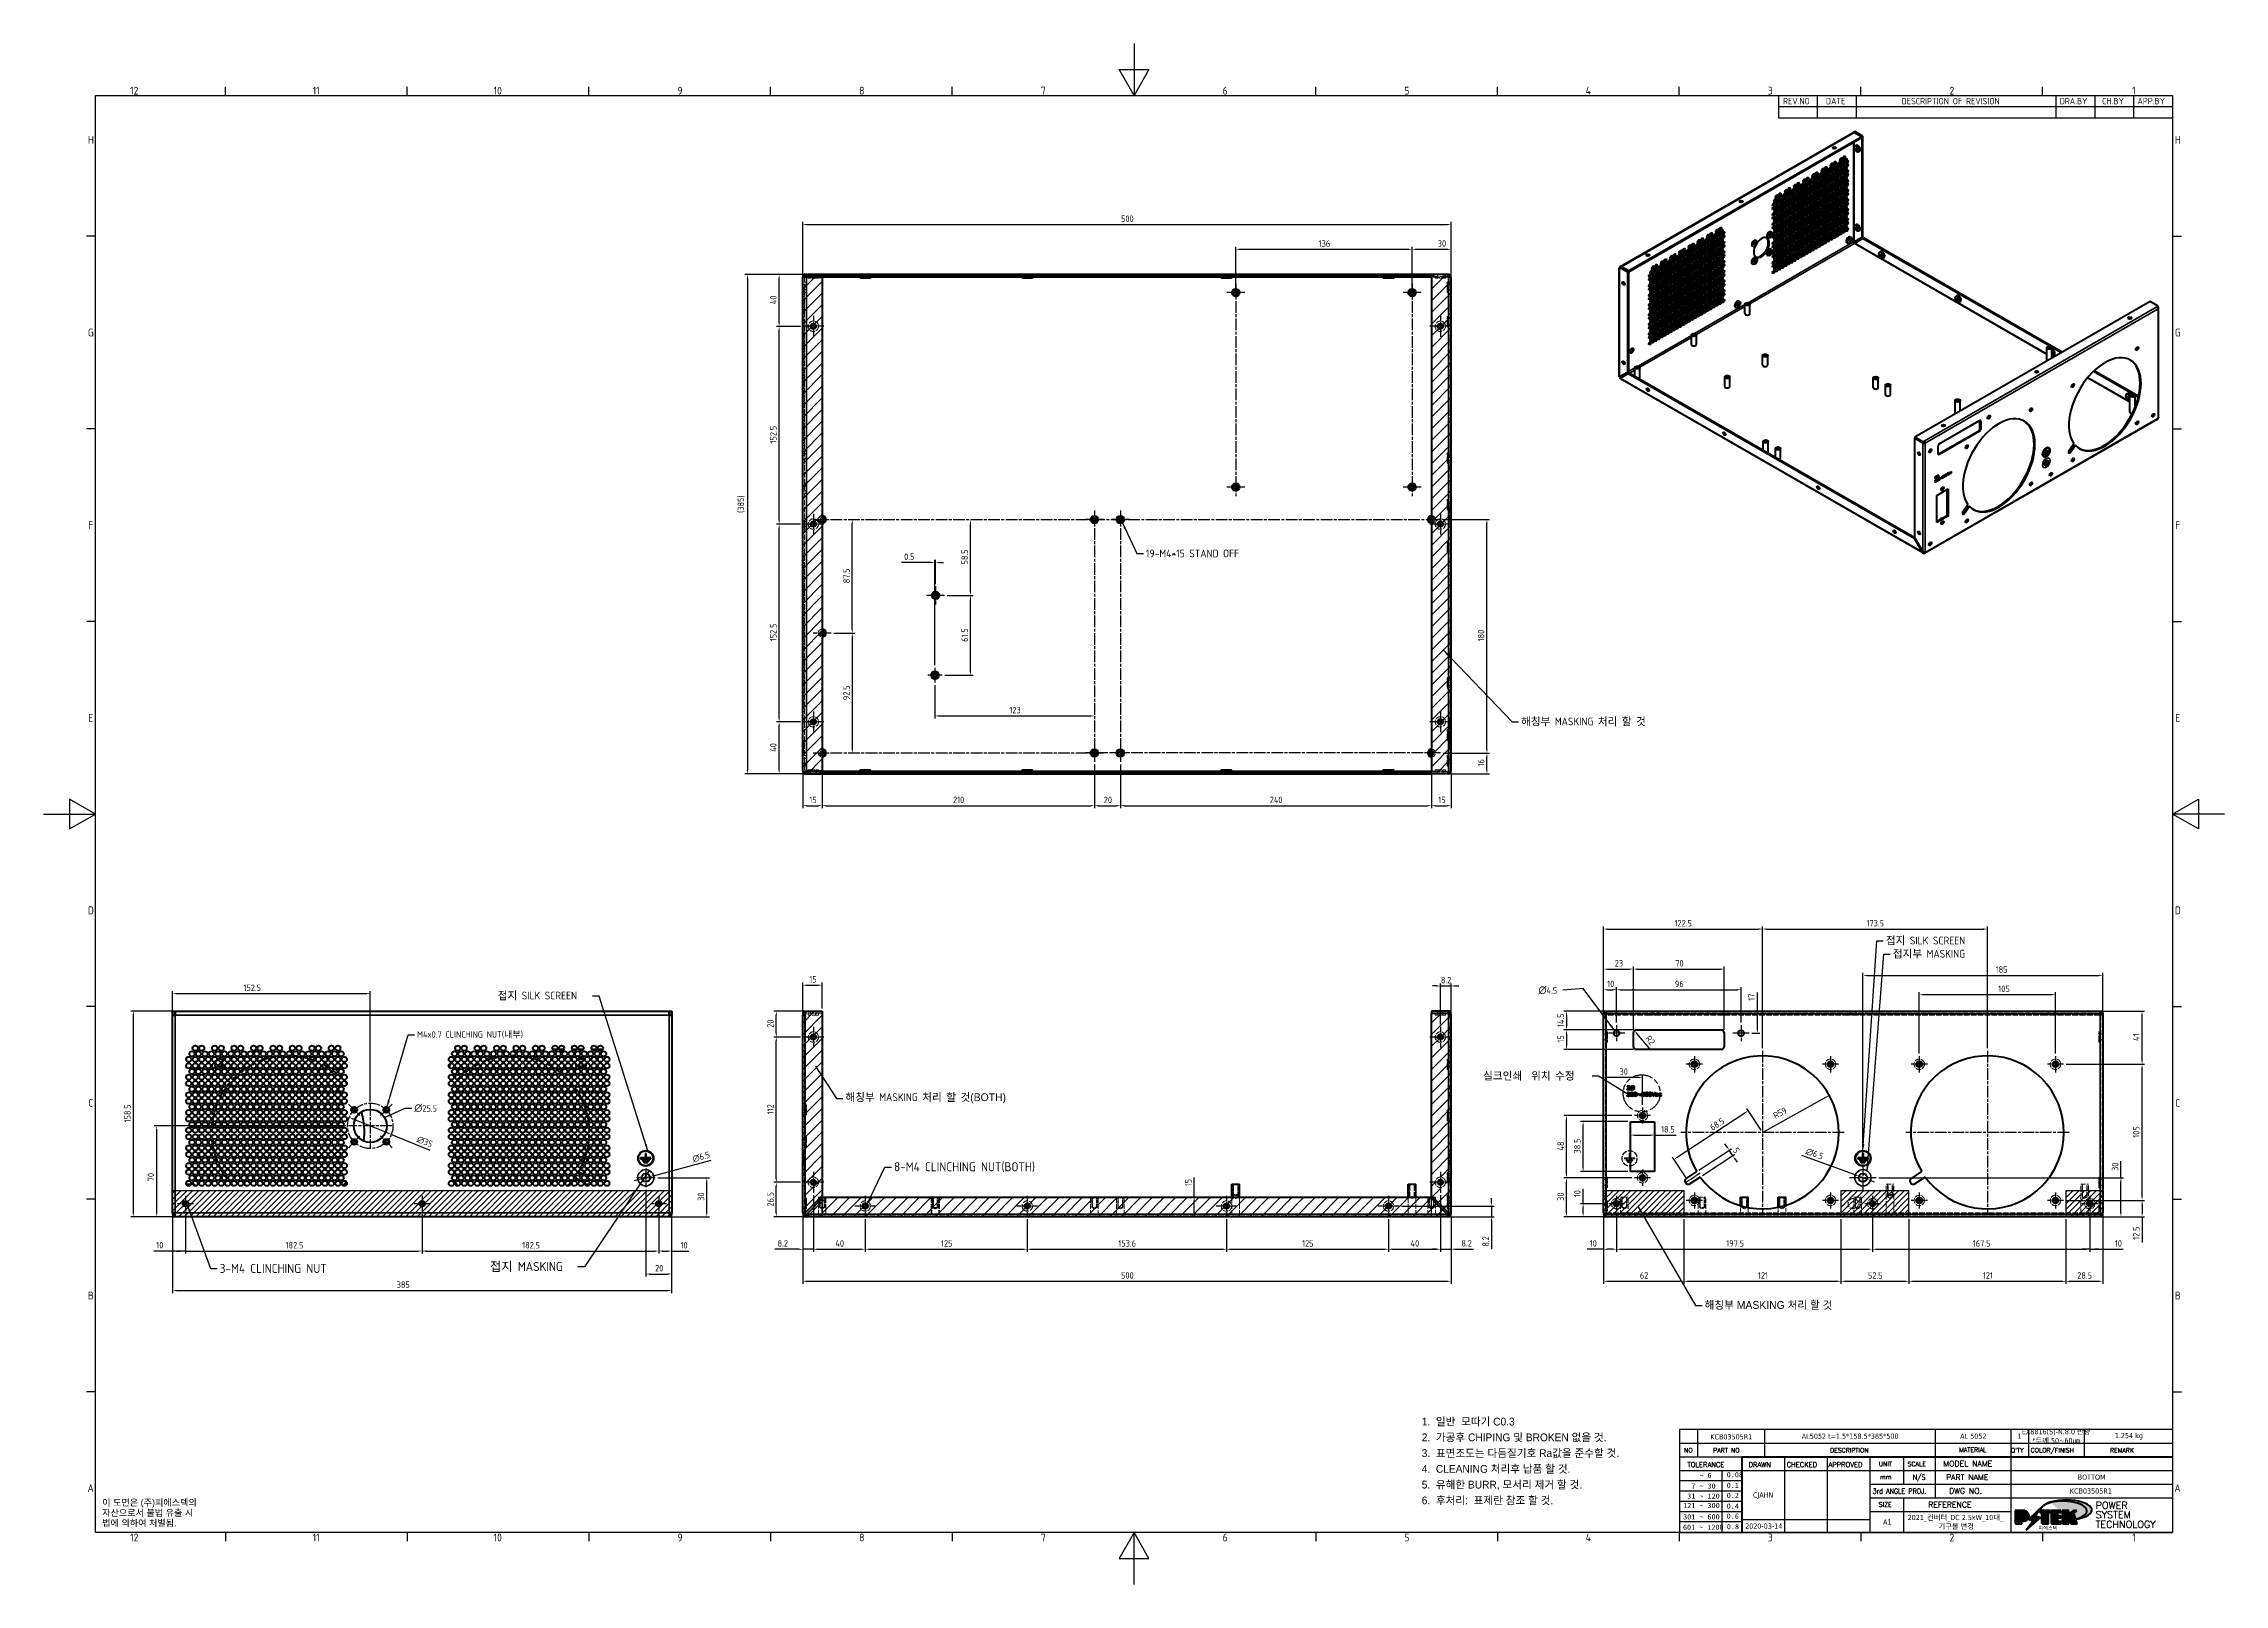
# Model space of a CAD drawing. Header units: millimetres. Extents: x 0 to 1682, y 0 to 1188.
import ezdxf
from ezdxf.enums import TextEntityAlignment as Align

# ---------------------------------------------------------------- set-up
doc = ezdxf.new("R2010")
doc.units = ezdxf.units.MM
doc.header["$LTSCALE"] = 2
for name, pattern in [('CHAIN', [0.3543, 0.2362, -0.0295, 0.0591, -0.0295]), ('DASHED', [0.2067, 0.1654, -0.0413]), ('DOUBLE_DASH_CHAIN', [1.2403, 0.6614, -0.0827, 0.1654, -0.0827, 0.1654, -0.0827])]:
    doc.linetypes.add(name, pattern=pattern)
doc.layers.get('0').update_dxf_attribs({"color": 3, "lineweight": 25})
for name, color, linetype, lineweight in [('가려진 것(ISO)', 2, 'DASHED', 18), ('가려진 좁은 것(ISO)', 2, 'DASHED', 18), ('가시적인 것(ISO)', 3, 'Continuous', 40), ('가시적인 좁은 것(ISO)', 3, 'Continuous', 35), ('경계(ISO)', 7, 'Continuous', 25), ('기호(ISO)', 5, 'Continuous', 25), ('스케치 형상(ISO)', 3, 'Continuous', 25), ('제목(ISO)', 5, 'Continuous', 50), ('중심 표식(ISO)', 1, 'Continuous', 25), ('중심선(ISO)', 1, 'Continuous', 25), ('치수(ISO)', 2, 'Continuous', 25), ('해치(ISO)', 7, 'Continuous', 18)]:
    doc.layers.add(name, color=color, linetype=linetype, lineweight=lineweight)
doc.styles.add('HAN_291', font='')
doc.styles.add('HAN_370', font='', dxfattribs={"width": 2})
doc.styles.add('ISO Proportiona M2B', font='isocp.shx')
doc.styles.add('ISO Proportional', font='arial.ttf')
doc.styles.add('RC_284', font='ROMANC.shx')
doc.styles.add('RC_287', font='ROMANC.shx')
doc.styles.add('RC_292', font='ROMANC.shx')
doc.styles.add('ROMANT_294', font='romant.shx')
doc.styles.add('문자 텍스트_M2B', font='isocp.shx')
doc.styles.add('문자 텍스트_PSTEK_POSCO', font='isocp.shx')
doc.styles.add('치수 텍스트_PSTEK_POSCO', font='isocp.shx')
doc.styles.add('텍스트 스타일198', font='tahoma.ttf')
doc.styles.add('텍스트 스타일333', font='ROMANC.shx', dxfattribs={"width": 0.8})
doc.styles.get('HAN_291').set_extended_font_data('GulimChe')
doc.styles.get('HAN_370').set_extended_font_data('GulimChe')
doc.dimstyles.new('치수_PSTEK_POSCO', dxfattribs={"dimscale": 2, "dimtxt": 2.5, "dimasz": 1.5, "dimexe": 1, "dimexo": 1, "dimgap": 1, "dimtad": 1, "dimrnd": 1e-08, "dimdsep": 46, "dimtxsty": '치수 텍스트_PSTEK_POSCO', "dimcen": 0.09, "dimdle": 10, "dimclrd": 7, "dimclre": 7, "dimclrt": 2, "dimadec": 1, "dimazin": 2, "dimtfac": 1, "dimtmove": 0, "dimatfit": 3, "dimfxl": 0, "dimtolj": 1, "dimlwd": -1, "dimlwe": -1, "dimarcsym": 0})
doc.dimstyles.new('치수_PSTEK_POSCO$7', dxfattribs={"dimscale": 2, "dimtxt": 2.5, "dimasz": 2.5, "dimexe": 1, "dimexo": 1, "dimgap": 1, "dimtad": 1, "dimrnd": 1e-08, "dimdsep": 46, "dimtxsty": '치수 텍스트_PSTEK_POSCO', "dimcen": 0.09, "dimdle": 10, "dimclrd": 7, "dimclre": 7, "dimclrt": 2, "dimadec": 1, "dimazin": 2, "dimtfac": 1, "dimtmove": 0, "dimatfit": 3, "dimfxl": 0, "dimtolj": 1, "dimlwd": -1, "dimlwe": -1, "dimarcsym": 0})
pattern_1 = [(45, (0, 0), (-4.490128, 4.490128), [])]
pattern_2 = [(45, (0, 0), (-2.245064, 2.245064), [])]

msp = doc.modelspace()

# ---------------------------------------------------------------- texts
at = {"layer": '기호(ISO)', "color": 2, "char_height": 5, "attachment_point": 7, "style": 'ISO Proportiona M2B'}
for s, insert in [('REV.NO', (1341.5742, 1141.1664)), ('DATE', (1374.6284, 1141.1664)), ('DESCRIPTION OF REVISION', (1433.014, 1141.1664)), ('DRA.BY', (1554.9514, 1141.1664)), ('CH.BY', (1587.7286, 1141.1664)), ('APP.BY', (1614.9554, 1141.1664))]:
    msp.add_mtext(s, dxfattribs=dict(at, insert=insert))
at = {"layer": '기호(ISO)', "color": 2, "attachment_point": 4, "style": '치수 텍스트_PSTEK_POSCO'}
for s, insert, char_height, width in [('{\\fISOCP|b0|i0;\\H6.0000;19-M4*15 STAND OFF}', (850.256, 794.9176), 6, 84.028606), ('{\\fISOCP|b0|i0;\\H6.0000;해칭부 MASKING 처리 할 것}', (1139.5573, 665.03), 6, 110.831947), ('{\\fSystem|b0|i0;\\H6.0000;접지\\fISOCP|b0|i0;\\H6.0000; SILK SCREEN}', (1420.9223, 496.1324), 6, 68.621894), ('{\\fISOCP|b0|i0;\\H6.0000;접지부 MASKING}', (1426.2688, 485.9299), 6, 65.78546), ('{\\fISOCP|b0|i0;\\H6.0000;접지 SILK SCREEN}', (350.2484, 453.6647), 6, 71.206203), ('{\\fISOCP|b0|i0;\\H6.0000;실크인쇄  위치 수정}', (1110.2689, 391.7878), 6, 82.090588), ('{\\fSystem|b0|i0;\\H6.0000;해칭부\\fISOCP|b0|i0;\\H6.0000; MASKING \\fSystem|b0|i0;\\H6.0000;처리\\fISOCP|b0|i0;\\H6.0000; \\fSystem|b0|i0;\\H6.0000;할\\fISOCP|b0|i0;\\H6.0000; \\fSystem|b0|i0;\\H6.0000;것(BOTH)}', (618.4794, 374.7248), 6.0000002, 129.747967), ('{\\fISOCP|b0|i0;\\H7.0000;8-M4 CLINCHING NUT(BOTH)}', (655.8894, 321.6426), 7, 126.033373), ('{\\fISOCP|b0|i0;\\H7.0000;3-M4 CLINCHING NUT}', (135.8287, 243.6019), 7, 94.912987), ('{\\fISOCP|b0|i0;\\H7.0000;접지 MASKING}', (344.1864, 244.7384), 7, 65.945172), ('{\\fSystem|b0|i0;\\H6.0000;해칭부 MASKING 처리 할 것}', (1281.0993, 215.0977), 6, 101.96888)]:
    msp.add_mtext(s, dxfattribs=dict(at, insert=insert, char_height=char_height, width=width))
at = {"layer": '기호(ISO)', "color": 2, "char_height": 5, "attachment_point": 4}
for s, insert, width, line_spacing_factor, style in [('{\\fisocp|b0|i0;\\H5.0000;\\fAIGDT|b0|i0;\\H6.0000;n\\fisocp|b0|i0;\\H5.0000;4.5}', (1152.9369, 458.2143), 16.891178, 0.4375, '치수 텍스트_PSTEK_POSCO'), ('{M4x0.7 CLINCHING NUT(내부)}', (288.1039, 423.7738), 94.162338, 0.4375, '치수 텍스트_PSTEK_POSCO'), ('{\\fisocp|b0|i0;\\H5.0000;\\fAIGDT|b0|i0;\\H6.0000;n\\fisocp|b0|i0;\\H5.0000;25.5 }', (285.9111, 367.2811), 22.506971, 0.4375, '치수 텍스트_PSTEK_POSCO'), ('{\\fArial|b0|i0;\\H5.0000;이 도면은 (주)피에스텍의\\P자산으로서 불법 유출 시 \\P법에 의하여 처벌됨.}', (45.1811, 54.9246), 78.612207, 0.944221, '문자 텍스트_PSTEK_POSCO')]:
    msp.add_mtext(s, dxfattribs=dict(at, insert=insert, width=width, line_spacing_factor=line_spacing_factor, style=style))

# ---------------------------------------------------------------- blocks, each defined once
blk = doc.blocks.new('경계 Default Border')
at = {"layer": '경계(ISO)'}
for p, q in [((70.08, 574), (70.08, 577.4)), ((140.17, 574), (140.17, 577.4)), ((210.25, 574), (210.25, 577.4)), ((280.33, 574), (280.33, 577.4)), ((350.42, 574), (350.42, 577.4)), ((490.58, 574), (490.58, 577.4)), ((560.67, 574), (560.67, 577.4)), ((630.75, 574), (630.75, 577.4)), ((700.83, 574), (700.83, 577.4)), ((770.92, 574), (770.92, 577.4)), ((20, 519.75), (16.6, 519.75)), ((821, 519.75), (824.4, 519.75)), ((20, 445.5), (16.6, 445.5)), ((821, 445.5), (824.4, 445.5)), ((20, 371.25), (16.6, 371.25)), ((821, 371.25), (824.4, 371.25)), ((20, 222.75), (16.6, 222.75)), ((821, 222.75), (824.4, 222.75)), ((20, 148.5), (16.6, 148.5)), ((821, 148.5), (824.4, 148.5)), ((20, 74.25), (16.6, 74.25)), ((821, 74.25), (824.4, 74.25)), ((70.08, 20), (70.08, 16.6)), ((140.17, 20), (140.17, 16.6)), ((210.25, 20), (210.25, 16.6)), ((280.33, 20), (280.33, 16.6)), ((350.42, 20), (350.42, 16.6)), ((490.58, 20), (490.58, 16.6)), ((560.67, 20), (560.67, 16.6)), ((630.75, 20), (630.75, 16.6)), ((700.83, 20), (700.83, 16.6)), ((770.92, 20), (770.92, 16.6))]:
    blk.add_line(p, q, dxfattribs=at)
at = {"layer": '경계(ISO)', "flags": 128}
for points in [[(420.5, 594), (420.5, 574), (414.73, 584), (426.27, 584), (420.5, 574)], [(20, 20), (20, 574), (821, 574), (821, 20), (20, 20)], [(0, 297), (20, 297), (10, 302.77), (10, 291.23), (20, 297)], [(841, 297), (821, 297), (831, 302.77), (831, 291.23), (821, 297)], [(420.5, 0), (420.5, 20), (414.73, 10), (426.27, 10), (420.5, 20)]]:
    blk.add_lwpolyline(points, dxfattribs=at)
at = {"layer": '경계(ISO)', "color": 2, "char_height": 3, "attachment_point": 7, "style": '문자 텍스트_M2B'}
for s, insert in [('12', (33.36, 574.37)), ('11', (103.78, 574.4)), ('10', (173.53, 574.37)), ('9', (244.44, 574.37)), ('8', (314.52, 574.37)), ('7', (384.6, 574.39)), ('6', (454.69, 574.37)), ('5', (524.77, 574.37)), ('4', (594.68, 574.4)), ('3', (664.96, 574.37)), ('2', (735, 574.37)), ('1', (805.44, 574.4)), ('H', (17.08, 555.37)), ('H', (821.88, 555.37)), ('G', (17.08, 481.1)), ('G', (821.88, 481.1)), ('F', (17.24, 406.87)), ('F', (822.04, 406.87)), ('E', (17.24, 332.6)), ('E', (822.04, 332.6)), ('D', (17.08, 258.35)), ('D', (821.88, 258.35)), ('C', (17.24, 184.1)), ('C', (822.04, 184.1)), ('B', (17.08, 109.85)), ('B', (821.88, 109.85)), ('A', (16.91, 35.62)), ('A', (821.71, 35.62)), ('12', (33.36, 16.57)), ('11', (103.78, 16.6)), ('10', (173.53, 16.57)), ('9', (244.44, 16.57)), ('8', (314.52, 16.57)), ('7', (384.6, 16.59)), ('6', (454.69, 16.57)), ('5', (524.77, 16.57)), ('4', (594.68, 16.6)), ('3', (664.96, 16.57)), ('2', (735, 16.57)), ('1', (805.44, 16.6))]:
    blk.add_mtext(s, dxfattribs=dict(at, insert=insert))
blk = doc.blocks.new('제목 블록 PSTEK')
h = blk.add_hatch(color=1)
edge = h.paths.add_edge_path(flags=0)
edge.add_line((314.22, 19.61), (314.22, 17))
edge.add_line((314.22, 17), (314.35, 17))
edge.add_arc((314.35, 17.65), 0.651, 270, 360)
edge.add_line((315, 17.65), (315, 18.96))
edge.add_arc((314.35, 18.96), 0.651, 0, 90)
edge.add_line((314.35, 19.61), (314.22, 19.61))
edge = h.paths.add_edge_path()
edge.add_arc((314.98, 18.29), 1.97, 270, 450)
edge.add_line((314.98, 20.26), (311.77, 20.26))
edge.add_line((311.77, 20.26), (311.77, 15.34))
edge.add_line((311.77, 15.34), (314.22, 15.34))
edge.add_line((314.22, 15.34), (314.22, 16.32))
edge.add_line((314.22, 16.32), (314.98, 16.32))
h = blk.add_hatch(color=252)
edge = h.paths.add_edge_path()
edge.add_arc((314.98, 18.29), 1.97, 270, 406.82787)
edge.add_arc((315.16, 18.14), 1.97, -90, 53.56098, ccw=False)
edge.add_line((315.16, 16.17), (314.4, 16.17))
edge.add_line((314.4, 16.17), (314.4, 15.19))
edge.add_line((314.4, 15.19), (311.94, 15.19))
edge.add_line((311.94, 15.19), (311.94, 15.34))
edge.add_line((311.94, 15.34), (314.22, 15.34))
edge.add_line((314.22, 15.34), (314.22, 16.32))
edge.add_line((314.22, 16.32), (314.98, 16.32))
h = blk.add_hatch(color=252)
edge = h.paths.add_edge_path()
edge.add_line((314.4, 19.46), (314.53, 19.46))
edge.add_arc((314.53, 18.81), 0.651, 60.41893, 90, ccw=False)
edge.add_arc((314.35, 18.96), 0.651, 39.96992, 90)
edge.add_line((314.35, 19.61), (314.22, 19.61))
edge.add_line((314.22, 19.61), (314.22, 17))
edge.add_line((314.22, 17), (314.35, 17))
edge.add_arc((314.35, 17.65), 0.651, 270, 274.69308)
edge.add_line((314.4, 17), (314.4, 19.46))
for color, points in [(252, [(317.22, 17.06), (322.03, 21.63), (322.28, 21.94), (317.05, 16.98), (318.75, 16.19), (316, 12.72), (316.34, 13), (318.92, 16.27)]), (5, [(321.62, 17.42), (319.53, 18.25), (322.45, 22.02), (317.22, 17.06), (318.92, 16.27), (316.17, 12.8)]), (1, [(324.48, 19.61), (325.24, 19.61), (325.24, 20.26), (321.23, 20.26), (321.23, 19.61), (321.98, 19.61), (321.98, 15.34), (324.48, 15.34)]), (252, [(321.98, 19.61), (321.4, 19.61), (321.4, 19.46), (321.98, 19.46)]), (252, [(324.66, 19.46), (325.42, 19.46), (325.42, 20.11), (325.24, 20.11), (325.24, 19.61), (324.48, 19.61), (324.48, 15.34), (322.16, 15.34), (322.16, 15.19), (324.66, 15.19)]), (1, [(329.23, 20.26), (325.66, 20.26), (325.66, 15.34), (329.36, 15.34), (329.36, 15.99), (328.11, 15.99), (328.11, 17.56), (329.23, 17.56), (329.23, 18.26), (328.11, 18.26), (328.11, 19.61), (329.23, 19.61)]), (252, [(328.29, 19.46), (329.41, 19.46), (329.41, 20.11), (329.23, 20.11), (329.23, 19.61), (328.11, 19.61), (328.11, 18.26), (328.29, 18.26)]), (252, [(328.29, 17.42), (329.41, 17.42), (329.41, 18.11), (329.23, 18.11), (329.23, 17.56), (328.11, 17.56), (328.11, 15.99), (328.29, 15.99)]), (1, [(332.33, 20.26), (329.86, 20.26), (329.86, 15.34), (332.33, 15.34), (332.33, 17.43), (333.07, 15.34), (335.49, 15.34), (334.25, 19.31), (335.44, 20.26), (334.31, 20.26), (332.33, 19)]), (252, [(332.51, 16.93), (332.33, 17.43), (332.33, 15.34), (330.04, 15.34), (330.04, 15.19), (332.51, 15.19)]), (252, [(332.51, 20.11), (332.33, 20.11), (332.33, 19), (332.51, 19.11)]), (252, [(335.62, 20.11), (335.25, 20.11), (334.25, 19.31), (335.49, 15.34), (333.2, 15.34), (333.25, 15.19), (335.66, 15.19), (334.43, 19.16)]), (252, [(329.54, 15.85), (329.36, 15.85), (329.36, 15.34), (325.83, 15.34), (325.83, 15.19), (329.54, 15.19)])]:
    blk.add_hatch(color=color).paths.add_polyline_path(points)
at = {"layer": '해치(ISO)', "true_color": 0x27d1fc}
h = blk.add_hatch(color=140, dxfattribs=at)
edge = h.paths.add_edge_path()
edge.add_ellipse((330.37, 20.16), major_axis=(9.1, 0), ratio=0.40699, start_angle=301.30985, end_angle=507.74369)
edge.add_ellipse((331.53, 20.46), major_axis=(-9.82, 0), ratio=0.39426, start_angle=111.51207, end_angle=334.47025, ccw=False)
edge.add_line((335.14, 16.86), (335.1, 16.99))
at = {"color": 180}
for p, q in [((182.48, 11.79), (182.48, 51.57)), ((182.48, 51.57), (372.48, 51.57)), ((189.27, 51.57), (189.27, 41.01)), ((215.22, 41.01), (215.22, 51.57)), ((280.88, 51.57), (280.88, 41.01)), ((310.09, 51.57), (310.09, 41.01)), ((316.9, 51.57), (316.9, 41.01)), ((338.46, 51.57), (338.46, 41.01)), ((372.48, 51.57), (372.48, 11.79)), ((182.48, 46.29), (372.48, 46.29)), ((182.48, 41.01), (206.45, 41.01)), ((182.48, 35.73), (206.45, 35.73)), ((198.86, 12.03), (198.86, 35.73)), ((206.45, 35.73), (372.48, 35.73)), ((222.94, 11.79), (222.94, 41.01)), ((239.43, 11.79), (239.43, 41.01)), ((255.92, 11.79), (255.92, 41.01)), ((268.69, 41.01), (268.69, 30.45)), ((280.88, 41.01), (280.88, 25.17)), ((310.09, 41.01), (310.09, 11.79)), ((182.48, 31.78), (206.45, 31.78)), ((182.48, 27.83), (206.45, 27.83)), ((255.92, 30.45), (372.48, 30.45)), ((182.48, 23.88), (206.45, 23.88)), ((182.48, 19.93), (206.45, 19.93)), ((255.92, 25.17), (372.48, 25.17)), ((255.92, 19.89), (310.09, 19.89)), ((268.69, 25.17), (268.69, 11.79)), ((182.48, 15.98), (206.45, 15.98)), ((182.48, 11.79), (372.48, 11.79)), ((206.45, 16.74), (255.92, 16.74))]:
    blk.add_line(p, q, dxfattribs=at)
at = {"color": 7, "lineweight": 50}
for p, q in [((206.45, 11.79), (206.45, 41.01)), ((206.45, 41.01), (372.48, 41.01))]:
    blk.add_line(p, q, dxfattribs=at)
at = {"color": 7}
for p, q in [((314.98, 20.26), (311.77, 20.26)), ((311.77, 20.26), (311.77, 15.34)), ((314.98, 20.26), (311.77, 20.26)), ((311.77, 20.26), (311.77, 15.34)), ((314.22, 17), (314.22, 19.61)), ((314.22, 19.61), (314.35, 19.61)), ((314.35, 19.61), (314.22, 19.61)), ((314.22, 19.61), (314.22, 17)), ((314.22, 17), (314.22, 19.61)), ((314.22, 19.61), (314.35, 19.61)), ((314.35, 17), (314.22, 17)), ((314.22, 17), (314.35, 17)), ((314.35, 17), (314.22, 17)), ((314.4, 19.46), (314.53, 19.46)), ((314.4, 17), (314.4, 19.46)), ((315, 18.96), (315, 17.65)), ((315, 18.96), (315, 17.65)), ((316.17, 12.8), (321.62, 17.42)), ((322.28, 21.94), (317.05, 16.98)), ((317.05, 16.98), (318.75, 16.19)), ((322.45, 22.02), (317.22, 17.06)), ((317.22, 17.06), (322.03, 21.63)), ((318.92, 16.27), (317.22, 17.06)), ((317.22, 17.06), (318.92, 16.27)), ((319.53, 18.25), (322.45, 22.02)), ((321.62, 17.42), (319.53, 18.25)), ((325.24, 20.26), (321.23, 20.26)), ((321.23, 20.26), (321.23, 19.61)), ((325.24, 20.26), (321.23, 20.26)), ((321.23, 20.26), (321.23, 19.61)), ((321.23, 19.61), (321.98, 19.61)), ((321.23, 19.61), (321.98, 19.61)), ((321.4, 19.61), (321.4, 19.46)), ((321.98, 19.61), (321.4, 19.61)), ((321.4, 19.46), (321.98, 19.46)), ((321.98, 19.61), (321.98, 15.34)), ((321.98, 19.46), (321.98, 19.61)), ((321.98, 19.61), (321.98, 15.34)), ((322.03, 21.63), (322.28, 21.94)), ((324.48, 19.61), (325.24, 19.61)), ((324.48, 15.34), (324.48, 19.61)), ((325.24, 19.61), (324.48, 19.61)), ((324.48, 19.61), (324.48, 15.34)), ((324.48, 19.61), (325.24, 19.61)), ((324.48, 15.34), (324.48, 19.61)), ((324.66, 19.46), (325.42, 19.46)), ((324.66, 15.19), (324.66, 19.46)), ((325.24, 19.61), (325.24, 20.26)), ((325.24, 19.61), (325.24, 20.26)), ((325.42, 20.11), (325.24, 20.11)), ((325.24, 20.11), (325.24, 19.61)), ((325.42, 19.46), (325.42, 20.11)), ((329.23, 20.26), (325.66, 20.26)), ((325.66, 20.26), (325.66, 15.34)), ((325.66, 20.26), (325.66, 15.34)), ((329.23, 20.26), (325.66, 20.26)), ((328.11, 18.26), (328.11, 19.61)), ((328.11, 19.61), (329.23, 19.61)), ((329.23, 19.61), (328.11, 19.61)), ((328.11, 19.61), (328.11, 18.26)), ((328.11, 18.26), (328.11, 19.61)), ((328.11, 19.61), (329.23, 19.61)), ((329.23, 18.26), (328.11, 18.26)), ((328.11, 18.26), (328.29, 18.26)), ((329.23, 18.26), (328.11, 18.26)), ((328.11, 17.56), (329.23, 17.56)), ((328.11, 15.99), (328.11, 17.56)), ((329.23, 17.56), (328.11, 17.56)), ((328.11, 17.56), (328.11, 15.99)), ((328.11, 17.56), (329.23, 17.56)), ((328.11, 15.99), (328.11, 17.56)), ((328.29, 18.26), (328.29, 19.46)), ((328.29, 19.46), (329.41, 19.46)), ((328.29, 15.99), (328.29, 17.42)), ((328.29, 17.42), (329.41, 17.42)), ((329.23, 19.61), (329.23, 20.26)), ((329.23, 19.61), (329.23, 20.26)), ((329.41, 20.11), (329.23, 20.11)), ((329.23, 20.11), (329.23, 19.61)), ((329.23, 17.56), (329.23, 18.26)), ((329.23, 17.56), (329.23, 18.26)), ((329.41, 18.11), (329.23, 18.11)), ((329.23, 18.11), (329.23, 17.56)), ((329.41, 19.46), (329.41, 20.11)), ((329.41, 17.42), (329.41, 18.11)), ((332.33, 20.26), (329.86, 20.26)), ((329.86, 20.26), (329.86, 15.34)), ((329.86, 20.26), (329.86, 15.34)), ((332.33, 20.26), (329.86, 20.26)), ((334.31, 20.26), (332.33, 19)), ((332.33, 19), (332.33, 20.26)), ((334.31, 20.26), (332.33, 19)), ((332.33, 19), (332.33, 20.26)), ((332.51, 20.11), (332.33, 20.11)), ((332.33, 20.11), (332.33, 19)), ((332.33, 19), (332.51, 19.11)), ((332.33, 17.43), (333.07, 15.34)), ((332.33, 15.34), (332.33, 17.43)), ((332.51, 16.93), (332.33, 17.43)), ((332.33, 17.43), (332.33, 15.34)), ((332.33, 17.43), (333.07, 15.34)), ((332.33, 15.34), (332.33, 17.43)), ((332.51, 19.11), (332.51, 20.11)), ((332.51, 15.19), (332.51, 16.93)), ((334.25, 19.31), (335.44, 20.26)), ((334.25, 19.31), (335.44, 20.26)), ((335.25, 20.11), (334.25, 19.31)), ((335.49, 15.34), (334.25, 19.31)), ((334.25, 19.31), (335.49, 15.34)), ((335.49, 15.34), (334.25, 19.31)), ((335.44, 20.26), (334.31, 20.26)), ((335.44, 20.26), (334.31, 20.26)), ((334.43, 19.16), (335.62, 20.11)), ((335.66, 15.19), (334.43, 19.16)), ((335.62, 20.11), (335.25, 20.11)), ((345.04, 17.5), (344.99, 17.69)), ((311.77, 15.34), (314.22, 15.34)), ((311.77, 15.34), (314.22, 15.34)), ((314.22, 15.34), (311.94, 15.34)), ((311.94, 15.34), (311.94, 15.19)), ((311.94, 15.19), (314.4, 15.19)), ((314.22, 16.32), (314.98, 16.32)), ((314.22, 15.34), (314.22, 16.32)), ((314.98, 16.32), (314.22, 16.32)), ((314.22, 16.32), (314.22, 15.34)), ((314.22, 16.32), (314.98, 16.32)), ((314.22, 15.34), (314.22, 16.32)), ((314.4, 16.17), (315.16, 16.17)), ((314.4, 15.19), (314.4, 16.17)), ((318.75, 16.19), (316, 12.72)), ((316, 12.72), (316.34, 13)), ((318.92, 16.27), (316.17, 12.8)), ((316.34, 13), (318.92, 16.27)), ((321.98, 15.34), (324.48, 15.34)), ((321.98, 15.34), (324.48, 15.34)), ((324.48, 15.34), (322.16, 15.34)), ((322.16, 15.34), (322.16, 15.19)), ((322.16, 15.19), (324.66, 15.19)), ((325.66, 15.34), (329.36, 15.34)), ((325.66, 15.34), (329.36, 15.34)), ((329.36, 15.34), (325.83, 15.34)), ((325.83, 15.34), (325.83, 15.19)), ((325.83, 15.19), (329.54, 15.19)), ((329.36, 15.99), (328.11, 15.99)), ((328.11, 15.99), (328.29, 15.99)), ((329.36, 15.99), (328.11, 15.99)), ((329.36, 15.34), (329.36, 15.99)), ((329.36, 15.34), (329.36, 15.99)), ((329.54, 15.85), (329.36, 15.85)), ((329.36, 15.85), (329.36, 15.34)), ((329.54, 15.19), (329.54, 15.85)), ((329.86, 15.34), (332.33, 15.34)), ((329.86, 15.34), (332.33, 15.34)), ((332.33, 15.34), (330.04, 15.34)), ((330.04, 15.34), (330.04, 15.19)), ((330.04, 15.19), (332.51, 15.19)), ((333.07, 15.34), (335.49, 15.34)), ((333.07, 15.34), (335.49, 15.34)), ((335.49, 15.34), (333.2, 15.34)), ((333.2, 15.34), (333.25, 15.19)), ((333.25, 15.19), (335.66, 15.19))]:
    blk.add_line(p, q, dxfattribs=at)
at = {"color": 1}
for p, q in [((314.98, 20.26), (311.77, 20.26)), ((311.77, 20.26), (311.77, 15.34)), ((314.22, 17), (314.22, 19.61)), ((314.22, 19.61), (314.35, 19.61)), ((314.35, 17), (314.22, 17)), ((315, 18.96), (315, 17.65)), ((325.24, 20.26), (321.23, 20.26)), ((321.23, 20.26), (321.23, 19.61)), ((321.23, 19.61), (321.98, 19.61)), ((321.98, 19.61), (321.98, 15.34)), ((324.48, 19.61), (325.24, 19.61)), ((324.48, 15.34), (324.48, 19.61)), ((325.24, 19.61), (325.24, 20.26)), ((329.23, 20.26), (325.66, 20.26)), ((325.66, 20.26), (325.66, 15.34)), ((328.11, 18.26), (328.11, 19.61)), ((328.11, 19.61), (329.23, 19.61)), ((329.23, 18.26), (328.11, 18.26)), ((328.11, 17.56), (329.23, 17.56)), ((328.11, 15.99), (328.11, 17.56)), ((329.23, 19.61), (329.23, 20.26)), ((329.23, 17.56), (329.23, 18.26)), ((332.33, 20.26), (329.86, 20.26)), ((329.86, 20.26), (329.86, 15.34)), ((334.31, 20.26), (332.33, 19)), ((332.33, 19), (332.33, 20.26)), ((332.33, 17.43), (333.07, 15.34)), ((332.33, 15.34), (332.33, 17.43)), ((334.25, 19.31), (335.44, 20.26)), ((335.49, 15.34), (334.25, 19.31)), ((335.44, 20.26), (334.31, 20.26)), ((311.77, 15.34), (314.22, 15.34)), ((314.22, 16.32), (314.98, 16.32)), ((314.22, 15.34), (314.22, 16.32)), ((321.98, 15.34), (324.48, 15.34)), ((325.66, 15.34), (329.36, 15.34)), ((329.36, 15.99), (328.11, 15.99)), ((329.36, 15.34), (329.36, 15.99)), ((329.86, 15.34), (332.33, 15.34)), ((333.07, 15.34), (335.49, 15.34))]:
    blk.add_line(p, q, dxfattribs=at)
at = {"color": 5}
for p, q in [((316.17, 12.8), (321.62, 17.42)), ((322.45, 22.02), (317.22, 17.06)), ((317.22, 17.06), (318.92, 16.27)), ((319.53, 18.25), (322.45, 22.02)), ((321.62, 17.42), (319.53, 18.25)), ((318.92, 16.27), (316.17, 12.8))]:
    blk.add_line(p, q, dxfattribs=at)
at = {"color": 7}
for centre, radius, start, end in [((314.35, 18.96), 0.651, 0, 90), ((314.35, 18.96), 0.651, 39.96992, 90), ((314.35, 18.96), 0.651, 0, 90), ((314.35, 17.65), 0.651, 270, 0), ((314.35, 17.65), 0.651, 270, 0), ((314.35, 17.65), 0.651, 270, 274.69308), ((314.53, 18.81), 0.651, 60.41893, 90), ((314.98, 18.29), 1.97, 270, 90), ((314.98, 18.29), 1.97, 270, 90), ((314.98, 18.29), 1.97, 270, 46.82787), ((315.16, 18.14), 1.97, 270, 53.56098)]:
    blk.add_arc(centre, radius, start, end, dxfattribs=at)
at = {"color": 1}
for centre, radius, start, end in [((314.35, 18.96), 0.651, 0, 90), ((314.35, 17.65), 0.651, 270, 0), ((314.98, 18.29), 1.97, 270, 90)]:
    blk.add_arc(centre, radius, start, end, dxfattribs=at)
at = {"layer": '제목(ISO)', "lineweight": 18}
blk.add_line((182.48, 35.73), (182.48, 11.79), dxfattribs=at)
at = {"layer": '제목(ISO)'}
for p, q in [((314.98, 20.26), (311.77, 20.26)), ((311.77, 20.26), (311.77, 15.34)), ((314.22, 17), (314.22, 19.61)), ((314.22, 19.61), (314.35, 19.61)), ((314.35, 19.61), (314.22, 19.61)), ((314.22, 19.61), (314.22, 17)), ((314.35, 17), (314.22, 17)), ((314.22, 17), (314.35, 17)), ((314.4, 19.46), (314.53, 19.46)), ((314.4, 17), (314.4, 19.46)), ((315, 18.96), (315, 17.65)), ((316.17, 12.8), (321.62, 17.42)), ((322.28, 21.94), (317.05, 16.98)), ((317.05, 16.98), (318.75, 16.19)), ((322.45, 22.02), (317.22, 17.06)), ((317.22, 17.06), (322.03, 21.63)), ((317.22, 17.06), (318.92, 16.27)), ((318.92, 16.27), (317.22, 17.06)), ((319.53, 18.25), (322.45, 22.02)), ((321.62, 17.42), (319.53, 18.25)), ((325.24, 20.26), (321.23, 20.26)), ((321.23, 20.26), (321.23, 19.61)), ((321.23, 19.61), (321.98, 19.61)), ((321.98, 19.61), (321.4, 19.61)), ((321.4, 19.61), (321.4, 19.46)), ((321.4, 19.46), (321.98, 19.46)), ((321.98, 19.61), (321.98, 15.34)), ((321.98, 19.46), (321.98, 19.61)), ((322.03, 21.63), (322.28, 21.94)), ((324.48, 19.61), (325.24, 19.61)), ((324.48, 15.34), (324.48, 19.61)), ((325.24, 19.61), (324.48, 19.61)), ((324.48, 19.61), (324.48, 15.34)), ((324.66, 19.46), (325.42, 19.46)), ((324.66, 15.19), (324.66, 19.46)), ((325.24, 19.61), (325.24, 20.26)), ((325.42, 20.11), (325.24, 20.11)), ((325.24, 20.11), (325.24, 19.61)), ((325.42, 19.46), (325.42, 20.11)), ((329.23, 20.26), (325.66, 20.26)), ((325.66, 20.26), (325.66, 15.34)), ((328.11, 18.26), (328.11, 19.61)), ((328.11, 19.61), (329.23, 19.61)), ((329.23, 19.61), (328.11, 19.61)), ((328.11, 19.61), (328.11, 18.26)), ((329.23, 18.26), (328.11, 18.26)), ((328.11, 18.26), (328.29, 18.26)), ((328.11, 15.99), (328.11, 17.56)), ((328.11, 17.56), (329.23, 17.56)), ((329.23, 17.56), (328.11, 17.56)), ((328.11, 17.56), (328.11, 15.99)), ((328.29, 19.46), (329.41, 19.46)), ((328.29, 18.26), (328.29, 19.46)), ((328.29, 17.42), (329.41, 17.42)), ((328.29, 15.99), (328.29, 17.42)), ((329.23, 19.61), (329.23, 20.26)), ((329.41, 20.11), (329.23, 20.11)), ((329.23, 20.11), (329.23, 19.61)), ((329.23, 17.56), (329.23, 18.26)), ((329.41, 18.11), (329.23, 18.11)), ((329.23, 18.11), (329.23, 17.56)), ((329.41, 19.46), (329.41, 20.11)), ((329.41, 17.42), (329.41, 18.11)), ((332.33, 20.26), (329.86, 20.26)), ((329.86, 20.26), (329.86, 15.34)), ((334.31, 20.26), (332.33, 19)), ((332.33, 19), (332.33, 20.26)), ((332.51, 20.11), (332.33, 20.11)), ((332.33, 20.11), (332.33, 19)), ((332.33, 19), (332.51, 19.11)), ((332.33, 15.34), (332.33, 17.43)), ((332.33, 17.43), (333.07, 15.34)), ((332.51, 16.93), (332.33, 17.43)), ((332.33, 17.43), (332.33, 15.34)), ((332.51, 19.11), (332.51, 20.11)), ((332.51, 15.19), (332.51, 16.93)), ((334.25, 19.31), (335.44, 20.26)), ((335.25, 20.11), (334.25, 19.31)), ((335.49, 15.34), (334.25, 19.31)), ((334.25, 19.31), (335.49, 15.34)), ((335.44, 20.26), (334.31, 20.26)), ((334.43, 19.16), (335.62, 20.11)), ((335.66, 15.19), (334.43, 19.16)), ((335.62, 20.11), (335.25, 20.11)), ((311.77, 15.34), (314.22, 15.34)), ((314.22, 15.34), (311.94, 15.34)), ((311.94, 15.34), (311.94, 15.19)), ((311.94, 15.19), (314.4, 15.19)), ((314.22, 15.34), (314.22, 16.32)), ((314.22, 16.32), (314.98, 16.32)), ((314.98, 16.32), (314.22, 16.32)), ((314.22, 16.32), (314.22, 15.34)), ((314.4, 15.19), (314.4, 16.17)), ((314.4, 16.17), (315.16, 16.17)), ((318.75, 16.19), (316, 12.72)), ((316, 12.72), (316.34, 13)), ((318.92, 16.27), (316.17, 12.8)), ((316.34, 13), (318.92, 16.27)), ((321.98, 15.34), (324.48, 15.34)), ((324.48, 15.34), (322.16, 15.34)), ((322.16, 15.34), (322.16, 15.19)), ((322.16, 15.19), (324.66, 15.19)), ((325.66, 15.34), (329.36, 15.34)), ((329.36, 15.34), (325.83, 15.34)), ((325.83, 15.34), (325.83, 15.19)), ((325.83, 15.19), (329.54, 15.19)), ((329.36, 15.99), (328.11, 15.99)), ((328.11, 15.99), (328.29, 15.99)), ((329.36, 15.34), (329.36, 15.99)), ((329.54, 15.85), (329.36, 15.85)), ((329.36, 15.85), (329.36, 15.34)), ((329.54, 15.19), (329.54, 15.85)), ((329.86, 15.34), (332.33, 15.34)), ((332.33, 15.34), (330.04, 15.34)), ((330.04, 15.34), (330.04, 15.19)), ((330.04, 15.19), (332.51, 15.19)), ((333.07, 15.34), (335.49, 15.34)), ((335.49, 15.34), (333.2, 15.34)), ((333.2, 15.34), (333.25, 15.19)), ((333.25, 15.19), (335.66, 15.19))]:
    blk.add_line(p, q, dxfattribs=at)
at = {"layer": '제목(ISO)', "color": 4}
blk.add_line((335.14, 16.86), (335.1, 16.99), dxfattribs=at)
at = {"layer": '제목(ISO)'}
for centre, radius, start, end in [((314.35, 18.96), 0.651, 0, 90), ((314.35, 18.96), 0.651, 39.96992, 90), ((314.35, 17.65), 0.651, 270, 0), ((314.35, 17.65), 0.651, 270, 274.69308), ((314.53, 18.81), 0.651, 60.41893, 90), ((314.98, 18.29), 1.97, 46.82787, 90), ((314.98, 18.29), 1.97, 270, 46.82787), ((314.98, 18.29), 1.97, 270, 46.82787), ((315.16, 18.14), 1.97, 270, 53.56098)]:
    blk.add_arc(centre, radius, start, end, dxfattribs=at)
at = {"layer": '제목(ISO)', "color": 4}
for centre, major_axis, ratio, start_param, end_param in [((331.53, 20.46), (9.82, 0), 0.39426, 5.087845, 8.9792), ((330.37, 20.16), (9.1, 0), 0.40699, 5.258849, 8.861799)]:
    blk.add_ellipse(centre, major_axis=major_axis, ratio=ratio, start_param=start_param, end_param=end_param, dxfattribs=at)
at = {"color": 2}
for s, height, style, p in [('NO', 1.742, 'RC_284', (184.14, 42.62)), ('PART NO', 1.742, 'RC_284', (195.34, 42.62)), ('DESCRIPTION', 1.7424, 'RC_284', (240.4, 42.62)), ("Q'TY", 1.742, 'RC_284', (310.14, 42.62)), ('COLOR/FINISH', 1.7424, 'RC_284', (317.77, 42.62)), ('REMARK', 1.742, 'RC_284', (348.35, 42.62)), (' TOLERANCE', 1.9, 'RC_287', (184.09, 37.01)), ('    ~ 6', 2, 'HAN_291', (183.77, 32.82)), ('0.08', 2, 'HAN_291', (200.55, 33.1)), ('DRAWN', 1.9, 'RC_287', (208.98, 37.01)), ('CHECKED', 1.9, 'RC_287', (223.69, 37.01)), ('APPROVED', 1.9, 'RC_287', (239.78, 37.01)), ('UNIT', 1.742, 'RC_284', (259.17, 37.34)), ('SCALE', 1.742, 'RC_284', (270.29, 37.34)), ('MODEL NAME', 2.178, 'RC_292', (284.1, 37.25)), ('PART NAME', 2.178, 'RC_292', (285.14, 32.03)), (' 31 ~ 120', 2, 'HAN_291', (183.77, 24.83)), ('  7 ~ 30', 2, 'HAN_291', (183.77, 28.71)), ('0.1', 2, 'HAN_291', (200.55, 28.99)), ('0.2', 2, 'HAN_291', (200.55, 25.11)), ('mm', 1.742, 'RC_284', (259.65, 32.35)), (' DWG NO.', 2.178, 'RC_292', (284.81, 26.75)), ('301 ~ 600', 2, 'HAN_291', (183.77, 16.83)), ('121 ~ 300', 2, 'HAN_291', (183.77, 21.21)), ('0.4', 2, 'HAN_291', (200.55, 21)), ('0.6', 2, 'HAN_291', (200.55, 17.12)), ('SIZE', 1.742, 'RC_284', (259.17, 21.69)), ('REFERENCE', 2.178, 'RC_292', (278.27, 21.43)), ('601 ~ 1200', 2, 'HAN_291', (183.68, 12.85)), ('0.8', 2, 'HAN_291', (200.61, 13.06))]:
    blk.add_text(s, height=height, dxfattribs=dict(at, style=style)).set_placement(p)
at = {"color": 2, "style": 'RC_284'}
blk.add_text('MATERIAL', height=1.742, dxfattribs=at).set_placement((295.48, 43.65), align=Align.MIDDLE_CENTER)
at = {"color": 7, "style": '텍스트 스타일333', "width": 0.8}
blk.add_text('N/S', height=2, dxfattribs=at).set_placement((274.78, 33.09), align=Align.MIDDLE_CENTER)
at = {"color": 2, "style": '텍스트 스타일333', "width": 0.8}
blk.add_text('3rd ANGLE PROJ.', height=2, dxfattribs=at).set_placement((256.84, 26.76))
at = {"color": 7, "style": 'ROMANT_294'}
for s, p in [('POWER', (342.83, 20.97)), ('SYSTEM', (342.83, 17.33)), ('TECHNOLOGY', (342.83, 13.57))]:
    blk.add_text(s, height=2.7, dxfattribs=at).set_placement(p)
at = {"color": 7, "insert": (320.85, 14.21), "char_height": 1.4, "attachment_point": 1, "line_spacing_factor": 0.332, "style": 'HAN_370'}
blk.add_mtext('\\fHY견고딕|b0|i0;\\H1.4000;피에스텍', dxfattribs=at)
at = {"layer": '제목(ISO)', "color": 7, "style": '텍스트 스타일198'}
for tag, p in [('4._COLOR_001', (314.39, 49.66)), ('부품_번호_001', (194.22, 47.68)), ('설명_001', (229.52, 47.92)), ('재질_001', (290.6, 47.93)), ("3._Q'TY_001", (312.71, 47.92)), ('4._COLOR_002', (318.41, 46.24)), ('질량\\P3;_001', (350.21, 48.16)), ('제목_001', (335.91, 32.12)), ('설계자_001', (210.68, 25.23)), ('부품_번호_001', (332.88, 26.81)), ('시트_크기_001', (260.84, 14.83)), ('프로젝트_001', (270.3, 16.58)), ('작성_날짜_001', (207.65, 13.27)), ('프로젝트_002', (282.22, 13.15))]:
    blk.add_attdef(tag, p, '', height=2, dxfattribs=at)
for tag, p in [('1._MODEL_NAME', (341.23, 38.37)), ('점검자', (231.18, 26.23)), ('엔지니어링_승인자', (247.67, 26.23)), ('점검_날짜', (231.18, 14.27)), ('엔지니어링_승인_날짜', (247.67, 14.27))]:
    blk.add_attdef(tag, text='', height=2, dxfattribs=at).set_placement(p, align=Align.MIDDLE_CENTER)
blk = doc.blocks.new('*D21')
at = {"layer": 'Defpoints', "color": 0, "transparency": 16777216}
for p in [(1055.5, 1029.4), (919.5, 996), (1055.5, 996)]:
    blk.add_point(p, dxfattribs=at)
at = {"layer": '치수(ISO)', "color": 7, "transparency": 16777216}
for p, q in [((919.5, 998), (919.5, 1031.4)), ((922.5, 1029.4), (1052.5, 1029.4)), ((1055.5, 998), (1055.5, 1031.4))]:
    blk.add_line(p, q, dxfattribs=at)
for points in [[(922.5, 1029.9), (922.5, 1028.9), (919.5, 1029.4)], [(1052.5, 1029.9), (1052.5, 1028.9), (1055.5, 1029.4)]]:
    blk.add_solid(points, dxfattribs=at)
at = {"layer": '치수(ISO)', "color": 2, "transparency": 16777216, "insert": (983.4, 1033.9), "char_height": 5, "attachment_point": 4, "style": '치수 텍스트_PSTEK_POSCO'}
blk.add_mtext('\\A1;136', dxfattribs=at)
blk = doc.blocks.new('*D22')
at = {"layer": 'Defpoints', "color": 0, "transparency": 16777216}
for p in [(1085.5, 1029.4), (1055.5, 996), (1085.5, 1008)]:
    blk.add_point(p, dxfattribs=at)
at = {"layer": '치수(ISO)', "color": 7, "transparency": 16777216}
for p, q in [((1055.5, 998), (1055.5, 1031.4)), ((1058.5, 1029.4), (1082.5, 1029.4)), ((1085.5, 1010), (1085.5, 1031.4))]:
    blk.add_line(p, q, dxfattribs=at)
for points in [[(1058.5, 1029.9), (1058.5, 1028.9), (1055.5, 1029.4)], [(1082.5, 1029.9), (1082.5, 1028.9), (1085.5, 1029.4)]]:
    blk.add_solid(points, dxfattribs=at)
at = {"layer": '치수(ISO)', "color": 2, "transparency": 16777216, "insert": (1075.3, 1033.9), "char_height": 5, "attachment_point": 4, "style": '치수 텍스트_PSTEK_POSCO'}
blk.add_mtext('\\A1;30', dxfattribs=at)
blk = doc.blocks.new('*D23')
at = {"layer": 'Defpoints', "color": 0, "transparency": 16777216}
for p in [(585.5, 627), (600.5, 634.1), (600.5, 600.4)]:
    blk.add_point(p, dxfattribs=at)
at = {"layer": '치수(ISO)', "color": 7, "transparency": 16777216}
for p, q in [((585.5, 625), (585.5, 598.4)), ((600.5, 632.1), (600.5, 598.4)), ((588.5, 600.4), (597.5, 600.4))]:
    blk.add_line(p, q, dxfattribs=at)
for points in [[(588.5, 600.9), (588.5, 599.9), (585.5, 600.4)], [(597.5, 600.9), (597.5, 599.9), (600.5, 600.4)]]:
    blk.add_solid(points, dxfattribs=at)
at = {"layer": '치수(ISO)', "color": 2, "transparency": 16777216, "insert": (590.6, 604.9), "char_height": 5, "attachment_point": 4, "style": '치수 텍스트_PSTEK_POSCO'}
blk.add_mtext('\\A1;15', dxfattribs=at)
blk = doc.blocks.new('*D24')
at = {"layer": 'Defpoints', "color": 0, "transparency": 16777216}
for p in [(600.5, 634.1), (810.5, 634.1), (810.5, 600.4)]:
    blk.add_point(p, dxfattribs=at)
at = {"layer": '치수(ISO)', "color": 7, "transparency": 16777216}
for p, q in [((600.5, 632.1), (600.5, 598.4)), ((810.5, 632.1), (810.5, 598.4)), ((603.5, 600.4), (807.5, 600.4))]:
    blk.add_line(p, q, dxfattribs=at)
for points in [[(603.5, 600.9), (603.5, 599.9), (600.5, 600.4)], [(807.5, 600.9), (807.5, 599.9), (810.5, 600.4)]]:
    blk.add_solid(points, dxfattribs=at)
at = {"layer": '치수(ISO)', "color": 2, "transparency": 16777216, "insert": (701.4, 604.9), "char_height": 5, "attachment_point": 4, "style": '치수 텍스트_PSTEK_POSCO'}
blk.add_mtext('\\A1;210', dxfattribs=at)
blk = doc.blocks.new('*D25')
at = {"layer": 'Defpoints', "color": 0, "transparency": 16777216}
for p in [(810.5, 634.1), (830.5, 634.1), (830.5, 600.4)]:
    blk.add_point(p, dxfattribs=at)
at = {"layer": '치수(ISO)', "color": 7, "transparency": 16777216}
for p, q in [((810.5, 632.1), (810.5, 598.4)), ((830.5, 632.1), (830.5, 598.4)), ((813.5, 600.4), (827.5, 600.4))]:
    blk.add_line(p, q, dxfattribs=at)
for points in [[(813.5, 600.9), (813.5, 599.9), (810.5, 600.4)], [(827.5, 600.9), (827.5, 599.9), (830.5, 600.4)]]:
    blk.add_solid(points, dxfattribs=at)
at = {"layer": '치수(ISO)', "color": 2, "transparency": 16777216, "insert": (817.7, 604.9), "char_height": 5, "attachment_point": 4, "style": '치수 텍스트_PSTEK_POSCO'}
blk.add_mtext('\\A1;20', dxfattribs=at)
blk = doc.blocks.new('*D26')
at = {"layer": 'Defpoints', "color": 0, "transparency": 16777216}
for p in [(830.5, 634.1), (1070.5, 634.1), (1070.5, 600.4)]:
    blk.add_point(p, dxfattribs=at)
at = {"layer": '치수(ISO)', "color": 7, "transparency": 16777216}
for p, q in [((830.5, 632.1), (830.5, 598.4)), ((1070.5, 632.1), (1070.5, 598.4)), ((833.5, 600.4), (1067.5, 600.4))]:
    blk.add_line(p, q, dxfattribs=at)
for points in [[(833.5, 600.9), (833.5, 599.9), (830.5, 600.4)], [(1067.5, 600.9), (1067.5, 599.9), (1070.5, 600.4)]]:
    blk.add_solid(points, dxfattribs=at)
at = {"layer": '치수(ISO)', "color": 2, "transparency": 16777216, "insert": (945.7, 604.9), "char_height": 5, "attachment_point": 4, "style": '치수 텍스트_PSTEK_POSCO'}
blk.add_mtext('\\A1;240', dxfattribs=at)
blk = doc.blocks.new('*D27')
at = {"layer": 'Defpoints', "color": 0, "transparency": 16777216}
for p in [(1070.5, 634.1), (1085.5, 627), (1085.5, 600.4)]:
    blk.add_point(p, dxfattribs=at)
at = {"layer": '치수(ISO)', "color": 7, "transparency": 16777216}
for p, q in [((1070.5, 632.1), (1070.5, 598.4)), ((1085.5, 625), (1085.5, 598.4)), ((1073.5, 600.4), (1082.5, 600.4))]:
    blk.add_line(p, q, dxfattribs=at)
for points in [[(1073.5, 600.9), (1073.5, 599.9), (1070.5, 600.4)], [(1082.5, 600.9), (1082.5, 599.9), (1085.5, 600.4)]]:
    blk.add_solid(points, dxfattribs=at)
at = {"layer": '치수(ISO)', "color": 2, "transparency": 16777216, "insert": (1075.7, 604.9), "char_height": 5, "attachment_point": 4, "style": '치수 텍스트_PSTEK_POSCO'}
blk.add_mtext('\\A1;15', dxfattribs=at)
blk = doc.blocks.new('*D28')
at = {"layer": 'Defpoints', "color": 0, "transparency": 16777216}
for p in [(1077.4, 821), (1113.2, 821), (1077.4, 641)]:
    blk.add_point(p, dxfattribs=at)
at = {"layer": '치수(ISO)', "color": 7, "transparency": 16777216}
for p, q in [((1079.4, 821), (1115.2, 821)), ((1113.2, 644), (1113.2, 818)), ((1079.4, 641), (1115.2, 641))]:
    blk.add_line(p, q, dxfattribs=at)
for points in [[(1112.7, 818), (1113.7, 818), (1113.2, 821)], [(1112.7, 644), (1113.7, 644), (1113.2, 641)]]:
    blk.add_solid(points, dxfattribs=at)
at = {"layer": '치수(ISO)', "color": 2, "transparency": 16777216, "insert": (1108.7, 727.1), "char_height": 5, "attachment_point": 4, "rotation": 90, "style": '치수 텍스트_PSTEK_POSCO'}
blk.add_mtext('\\A1;180', dxfattribs=at)
blk = doc.blocks.new('*D29')
at = {"layer": 'Defpoints', "color": 0, "transparency": 16777216}
for p in [(1077.4, 641), (1113.2, 641), (1083.5, 625)]:
    blk.add_point(p, dxfattribs=at)
at = {"layer": '치수(ISO)', "color": 7, "transparency": 16777216}
for p, q in [((1079.4, 641), (1115.2, 641)), ((1085.5, 625), (1115.2, 625)), ((1113.2, 628), (1113.2, 638))]:
    blk.add_line(p, q, dxfattribs=at)
for points in [[(1112.7, 638), (1113.7, 638), (1113.2, 641)], [(1112.7, 628), (1113.7, 628), (1113.2, 625)]]:
    blk.add_solid(points, dxfattribs=at)
at = {"layer": '치수(ISO)', "color": 2, "transparency": 16777216, "insert": (1108.7, 630.7), "char_height": 5, "attachment_point": 4, "rotation": 90, "style": '치수 텍스트_PSTEK_POSCO'}
blk.add_mtext('\\A1;16', dxfattribs=at)
blk = doc.blocks.new('*D30')
at = {"layer": 'Defpoints', "color": 0, "transparency": 16777216}
for p in [(694.9, 762.5), (714.9, 762.5), (693.1, 701)]:
    blk.add_point(p, dxfattribs=at)
at = {"layer": '치수(ISO)', "color": 7, "transparency": 16777216}
for p, q in [((696.9, 762.5), (716.9, 762.5)), ((714.9, 704), (714.9, 759.5)), ((695.1, 701), (716.9, 701))]:
    blk.add_line(p, q, dxfattribs=at)
for points in [[(714.4, 759.5), (715.4, 759.5), (714.9, 762.5)], [(714.4, 704), (715.4, 704), (714.9, 701)]]:
    blk.add_solid(points, dxfattribs=at)
at = {"layer": '치수(ISO)', "color": 2, "transparency": 16777216, "insert": (710.4, 726.8), "char_height": 5, "attachment_point": 4, "rotation": 90, "style": '치수 텍스트_PSTEK_POSCO'}
blk.add_mtext('\\A1;61.5', dxfattribs=at)
blk = doc.blocks.new('*D31')
at = {"layer": 'Defpoints', "color": 0, "transparency": 16777216}
for p in [(714.9, 821), (714.9, 821), (694.9, 762.5)]:
    blk.add_point(p, dxfattribs=at)
at = {"layer": '치수(ISO)', "color": 7, "transparency": 16777216}
for p, q in [((714.9, 765.5), (714.9, 818)), ((696.9, 762.5), (716.9, 762.5))]:
    blk.add_line(p, q, dxfattribs=at)
for points in [[(714.4, 818), (715.4, 818), (714.9, 821)], [(714.4, 765.5), (715.4, 765.5), (714.9, 762.5)]]:
    blk.add_solid(points, dxfattribs=at)
at = {"layer": '치수(ISO)', "color": 2, "transparency": 16777216, "insert": (710.4, 786.4), "char_height": 5, "attachment_point": 4, "rotation": 90, "style": '치수 텍스트_PSTEK_POSCO'}
blk.add_mtext('\\A1;58.5', dxfattribs=at)
blk = doc.blocks.new('*D32')
at = {"layer": 'Defpoints', "color": 0, "transparency": 16777216}
for p in [(687.5, 695.4), (810.5, 669.6), (810.5, 641)]:
    blk.add_point(p, dxfattribs=at)
at = {"layer": '치수(ISO)', "color": 7, "transparency": 16777216}
for p, q in [((687.5, 693.4), (687.5, 667.6)), ((690.5, 669.6), (807.5, 669.6))]:
    blk.add_line(p, q, dxfattribs=at)
for points in [[(690.5, 670.1), (690.5, 669.1), (687.5, 669.6)], [(807.5, 670.1), (807.5, 669.1), (810.5, 669.6)]]:
    blk.add_solid(points, dxfattribs=at)
at = {"layer": '치수(ISO)', "color": 2, "transparency": 16777216, "insert": (744.9, 674.1), "char_height": 5, "attachment_point": 4, "style": '치수 텍스트_PSTEK_POSCO'}
blk.add_mtext('\\A1;123', dxfattribs=at)
blk = doc.blocks.new('*D33')
at = {"layer": 'Defpoints', "color": 0, "transparency": 16777216}
for p in [(688, 787.9), (688, 769.5), (687.5, 706.7)]:
    blk.add_point(p, dxfattribs=at)
at = {"layer": '치수(ISO)', "color": 7, "transparency": 16777216}
for p, q in [((684.5, 787.9), (661.7, 787.9)), ((687.5, 708.7), (687.5, 789.9)), ((688, 787.9), (687.5, 787.9)), ((688, 771.5), (688, 789.9)), ((691, 787.9), (694, 787.9))]:
    blk.add_line(p, q, dxfattribs=at)
for points in [[(684.5, 788.4), (684.5, 787.4), (687.5, 787.9)], [(691, 788.4), (691, 787.4), (688, 787.9)]]:
    blk.add_solid(points, dxfattribs=at)
at = {"layer": '치수(ISO)', "color": 2, "transparency": 16777216, "insert": (663.7, 792.4), "char_height": 5, "attachment_point": 4, "style": '치수 텍스트_PSTEK_POSCO'}
blk.add_mtext('\\A1;0.5', dxfattribs=at)
blk = doc.blocks.new('*D34')
at = {"layer": 'Defpoints', "color": 0, "transparency": 16777216}
for p in [(567.3, 1010), (587.5, 1010), (585.7, 970)]:
    blk.add_point(p, dxfattribs=at)
at = {"layer": '치수(ISO)', "color": 7, "transparency": 16777216}
for p, q in [((585.5, 1010), (565.3, 1010)), ((567.3, 973), (567.3, 1007)), ((583.7, 970), (565.3, 970))]:
    blk.add_line(p, q, dxfattribs=at)
for points in [[(566.8, 1007), (567.8, 1007), (567.3, 1010)], [(566.8, 973), (567.8, 973), (567.3, 970)]]:
    blk.add_solid(points, dxfattribs=at)
at = {"layer": '치수(ISO)', "color": 2, "transparency": 16777216, "insert": (562.8, 987.1), "char_height": 5, "attachment_point": 4, "rotation": 90, "style": '치수 텍스트_PSTEK_POSCO'}
blk.add_mtext('\\A1;40', dxfattribs=at)
blk = doc.blocks.new('*D35')
at = {"layer": 'Defpoints', "color": 0, "transparency": 16777216}
for p in [(567.3, 970), (585.7, 970), (585.7, 817.5)]:
    blk.add_point(p, dxfattribs=at)
at = {"layer": '치수(ISO)', "color": 7, "transparency": 16777216}
for p, q in [((583.7, 970), (565.3, 970)), ((567.3, 820.5), (567.3, 967)), ((583.7, 817.5), (565.3, 817.5))]:
    blk.add_line(p, q, dxfattribs=at)
for points in [[(566.8, 967), (567.8, 967), (567.3, 970)], [(566.8, 820.5), (567.8, 820.5), (567.3, 817.5)]]:
    blk.add_solid(points, dxfattribs=at)
at = {"layer": '치수(ISO)', "color": 2, "transparency": 16777216, "insert": (562.8, 879.7), "char_height": 5, "attachment_point": 4, "rotation": 90, "style": '치수 텍스트_PSTEK_POSCO'}
blk.add_mtext('\\A1;152.5', dxfattribs=at)
blk = doc.blocks.new('*D36')
at = {"layer": 'Defpoints', "color": 0, "transparency": 16777216}
for p in [(567.3, 817.5), (585.7, 817.5), (585.7, 665)]:
    blk.add_point(p, dxfattribs=at)
at = {"layer": '치수(ISO)', "color": 7, "transparency": 16777216}
for p, q in [((583.7, 817.5), (565.3, 817.5)), ((567.3, 668), (567.3, 814.5)), ((583.7, 665), (565.3, 665))]:
    blk.add_line(p, q, dxfattribs=at)
for points in [[(566.8, 814.5), (567.8, 814.5), (567.3, 817.5)], [(566.8, 668), (567.8, 668), (567.3, 665)]]:
    blk.add_solid(points, dxfattribs=at)
at = {"layer": '치수(ISO)', "color": 2, "transparency": 16777216, "insert": (562.8, 727.2), "char_height": 5, "attachment_point": 4, "rotation": 90, "style": '치수 텍스트_PSTEK_POSCO'}
blk.add_mtext('\\A1;152.5', dxfattribs=at)
blk = doc.blocks.new('*D37')
at = {"layer": 'Defpoints', "color": 0, "transparency": 16777216}
for p in [(567.3, 665), (585.7, 665), (587.5, 625)]:
    blk.add_point(p, dxfattribs=at)
at = {"layer": '치수(ISO)', "color": 7, "transparency": 16777216}
for p, q in [((583.7, 665), (565.3, 665)), ((567.3, 628), (567.3, 662)), ((585.5, 625), (565.3, 625))]:
    blk.add_line(p, q, dxfattribs=at)
for points in [[(566.8, 662), (567.8, 662), (567.3, 665)], [(566.8, 628), (567.8, 628), (567.3, 625)]]:
    blk.add_solid(points, dxfattribs=at)
at = {"layer": '치수(ISO)', "color": 2, "transparency": 16777216, "insert": (562.8, 642), "char_height": 5, "attachment_point": 4, "rotation": 90, "style": '치수 텍스트_PSTEK_POSCO'}
blk.add_mtext('\\A1;40', dxfattribs=at)
blk = doc.blocks.new('*D38')
at = {"layer": 'Defpoints', "color": 0, "transparency": 16777216}
for p in [(1085.5, 1048.5), (585.5, 1008), (1085.5, 1008)]:
    blk.add_point(p, dxfattribs=at)
at = {"layer": '치수(ISO)', "color": 7, "transparency": 16777216}
for p, q in [((585.5, 1010), (585.5, 1050.5)), ((588.5, 1048.5), (1082.5, 1048.5)), ((1085.5, 1010), (1085.5, 1050.5))]:
    blk.add_line(p, q, dxfattribs=at)
for points in [[(588.5, 1049), (588.5, 1048), (585.5, 1048.5)], [(1082.5, 1049), (1082.5, 1048), (1085.5, 1048.5)]]:
    blk.add_solid(points, dxfattribs=at)
at = {"layer": '치수(ISO)', "color": 2, "transparency": 16777216, "insert": (831, 1053), "char_height": 5, "attachment_point": 4, "style": '치수 텍스트_PSTEK_POSCO'}
blk.add_mtext('\\A1;500', dxfattribs=at)
blk = doc.blocks.new('*D39')
at = {"layer": 'Defpoints', "color": 0, "transparency": 16777216}
for p in [(587.5, 1010), (542.8, 625), (587.5, 625)]:
    blk.add_point(p, dxfattribs=at)
at = {"layer": '치수(ISO)', "color": 7, "transparency": 16777216}
for p, q in [((585.5, 1010), (540.8, 1010)), ((542.8, 1007), (542.8, 628)), ((585.5, 625), (540.8, 625))]:
    blk.add_line(p, q, dxfattribs=at)
for points in [[(542.3, 1007), (543.3, 1007), (542.8, 1010)], [(542.3, 628), (543.3, 628), (542.8, 625)]]:
    blk.add_solid(points, dxfattribs=at)
at = {"layer": '치수(ISO)', "color": 2, "transparency": 16777216, "insert": (538, 826.1), "char_height": 5, "attachment_point": 4, "rotation": 90, "style": '치수 텍스트_PSTEK_POSCO'}
blk.add_mtext('\\A1;(385)', dxfattribs=at)
blk = doc.blocks.new('*D40')
at = {"layer": 'Defpoints', "color": 0, "transparency": 16777216}
for p in [(623.7, 821), (623.7, 821), (607.4, 733.5)]:
    blk.add_point(p, dxfattribs=at)
at = {"layer": '치수(ISO)', "color": 7, "transparency": 16777216}
for p, q in [((623.7, 736.5), (623.7, 818)), ((609.4, 733.5), (625.7, 733.5))]:
    blk.add_line(p, q, dxfattribs=at)
for points in [[(623.2, 818), (624.2, 818), (623.7, 821)], [(623.2, 736.5), (624.2, 736.5), (623.7, 733.5)]]:
    blk.add_solid(points, dxfattribs=at)
at = {"layer": '치수(ISO)', "color": 2, "transparency": 16777216, "insert": (619.2, 771.9), "char_height": 5, "attachment_point": 4, "rotation": 90, "style": '치수 텍스트_PSTEK_POSCO'}
blk.add_mtext('\\A1;87.5', dxfattribs=at)
blk = doc.blocks.new('*D41')
at = {"layer": 'Defpoints', "color": 0, "transparency": 16777216}
for p in [(607.4, 733.5), (623.7, 641), (623.7, 641)]:
    blk.add_point(p, dxfattribs=at)
at = {"layer": '치수(ISO)', "color": 7, "transparency": 16777216}
for p, q in [((609.4, 733.5), (625.7, 733.5)), ((623.7, 730.5), (623.7, 644))]:
    blk.add_line(p, q, dxfattribs=at)
for points in [[(623.2, 730.5), (624.2, 730.5), (623.7, 733.5)], [(623.2, 644), (624.2, 644), (623.7, 641)]]:
    blk.add_solid(points, dxfattribs=at)
at = {"layer": '치수(ISO)', "color": 2, "transparency": 16777216, "insert": (619.2, 681.8), "char_height": 5, "attachment_point": 4, "rotation": 90, "style": '치수 텍스트_PSTEK_POSCO'}
blk.add_mtext('\\A1;92.5', dxfattribs=at)
blk = doc.blocks.new('*D42')
at = {"layer": 'Defpoints', "color": 0, "transparency": 16777216}
for p in [(565.1, 310), (585.7, 310), (588.5, 283.5)]:
    blk.add_point(p, dxfattribs=at)
at = {"layer": '치수(ISO)', "color": 7, "transparency": 16777216}
for p, q in [((583.7, 310), (563.1, 310)), ((565.1, 286.5), (565.1, 307)), ((586.5, 283.5), (563.1, 283.5))]:
    blk.add_line(p, q, dxfattribs=at)
for points in [[(564.6, 307), (565.6, 307), (565.1, 310)], [(564.6, 286.5), (565.6, 286.5), (565.1, 283.5)]]:
    blk.add_solid(points, dxfattribs=at)
at = {"layer": '치수(ISO)', "color": 2, "transparency": 16777216, "insert": (560.6, 291.3), "char_height": 5, "attachment_point": 4, "rotation": 90, "style": '치수 텍스트_PSTEK_POSCO'}
blk.add_mtext('\\A1;26.5', dxfattribs=at)
blk = doc.blocks.new('*D43')
at = {"layer": 'Defpoints', "color": 0, "transparency": 16777216}
for p in [(565.1, 422), (585.7, 422), (585.7, 310)]:
    blk.add_point(p, dxfattribs=at)
at = {"layer": '치수(ISO)', "color": 7, "transparency": 16777216}
for p, q in [((583.7, 422), (563.1, 422)), ((565.1, 313), (565.1, 419)), ((583.7, 310), (563.1, 310))]:
    blk.add_line(p, q, dxfattribs=at)
for points in [[(564.6, 419), (565.6, 419), (565.1, 422)], [(564.6, 313), (565.6, 313), (565.1, 310)]]:
    blk.add_solid(points, dxfattribs=at)
at = {"layer": '치수(ISO)', "color": 2, "transparency": 16777216, "insert": (560.6, 362.4), "char_height": 5, "attachment_point": 4, "rotation": 90, "style": '치수 텍스트_PSTEK_POSCO'}
blk.add_mtext('\\A1;112', dxfattribs=at)
blk = doc.blocks.new('*D44')
at = {"layer": 'Defpoints', "color": 0, "transparency": 16777216}
for p in [(565.1, 442), (587.5, 442), (585.7, 422)]:
    blk.add_point(p, dxfattribs=at)
at = {"layer": '치수(ISO)', "color": 7, "transparency": 16777216}
for p, q in [((585.5, 442), (563.1, 442)), ((565.1, 425), (565.1, 439)), ((583.7, 422), (563.1, 422))]:
    blk.add_line(p, q, dxfattribs=at)
for points in [[(564.6, 439), (565.6, 439), (565.1, 442)], [(564.6, 425), (565.6, 425), (565.1, 422)]]:
    blk.add_solid(points, dxfattribs=at)
at = {"layer": '치수(ISO)', "color": 2, "transparency": 16777216, "insert": (560.6, 429.2), "char_height": 5, "attachment_point": 4, "rotation": 90, "style": '치수 텍스트_PSTEK_POSCO'}
blk.add_mtext('\\A1;20', dxfattribs=at)
blk = doc.blocks.new('*D45')
at = {"layer": 'Defpoints', "color": 0, "transparency": 16777216}
for p in [(585.5, 286.5), (593.7, 302), (593.7, 258.4)]:
    blk.add_point(p, dxfattribs=at)
at = {"layer": '치수(ISO)', "color": 7, "transparency": 16777216}
for p, q in [((593.7, 300), (593.7, 256.4)), ((585.5, 284.5), (585.5, 256.4)), ((582.5, 258.4), (564.1, 258.4)), ((593.7, 258.4), (585.5, 258.4)), ((596.7, 258.4), (599.7, 258.4))]:
    blk.add_line(p, q, dxfattribs=at)
for points in [[(582.5, 258.9), (582.5, 257.9), (585.5, 258.4)], [(596.7, 258.9), (596.7, 257.9), (593.7, 258.4)]]:
    blk.add_solid(points, dxfattribs=at)
at = {"layer": '치수(ISO)', "color": 2, "transparency": 16777216, "insert": (566.1, 262.9), "char_height": 5, "attachment_point": 4, "style": '치수 텍스트_PSTEK_POSCO'}
blk.add_mtext('\\A1;8.2', dxfattribs=at)
blk = doc.blocks.new('*D46')
at = {"layer": 'Defpoints', "color": 0, "transparency": 16777216}
for p in [(593.7, 302), (633.7, 283.7), (633.7, 258.4)]:
    blk.add_point(p, dxfattribs=at)
at = {"layer": '치수(ISO)', "color": 7, "transparency": 16777216}
for p, q in [((593.7, 300), (593.7, 256.4)), ((633.7, 281.7), (633.7, 256.4)), ((596.7, 258.4), (630.7, 258.4))]:
    blk.add_line(p, q, dxfattribs=at)
for points in [[(596.7, 258.9), (596.7, 257.9), (593.7, 258.4)], [(630.7, 258.9), (630.7, 257.9), (633.7, 258.4)]]:
    blk.add_solid(points, dxfattribs=at)
at = {"layer": '치수(ISO)', "color": 2, "transparency": 16777216, "insert": (610.7, 262.9), "char_height": 5, "attachment_point": 4, "style": '치수 텍스트_PSTEK_POSCO'}
blk.add_mtext('\\A1;40', dxfattribs=at)
blk = doc.blocks.new('*D47')
at = {"layer": 'Defpoints', "color": 0, "transparency": 16777216}
for p in [(633.7, 283.7), (758.7, 283.7), (758.7, 258.4)]:
    blk.add_point(p, dxfattribs=at)
at = {"layer": '치수(ISO)', "color": 7, "transparency": 16777216}
for p, q in [((633.7, 281.7), (633.7, 256.4)), ((758.7, 281.7), (758.7, 256.4)), ((636.7, 258.4), (755.7, 258.4))]:
    blk.add_line(p, q, dxfattribs=at)
for points in [[(636.7, 258.9), (636.7, 257.9), (633.7, 258.4)], [(755.7, 258.9), (755.7, 257.9), (758.7, 258.4)]]:
    blk.add_solid(points, dxfattribs=at)
at = {"layer": '치수(ISO)', "color": 2, "transparency": 16777216, "insert": (692.1, 262.9), "char_height": 5, "attachment_point": 4, "style": '치수 텍스트_PSTEK_POSCO'}
blk.add_mtext('\\A1;125', dxfattribs=at)
blk = doc.blocks.new('*D48')
at = {"layer": 'Defpoints', "color": 0, "transparency": 16777216}
for p in [(758.7, 283.7), (912.3, 283.7), (912.3, 258.4)]:
    blk.add_point(p, dxfattribs=at)
at = {"layer": '치수(ISO)', "color": 7, "transparency": 16777216}
for p, q in [((758.7, 281.7), (758.7, 256.4)), ((912.3, 281.7), (912.3, 256.4)), ((761.7, 258.4), (909.3, 258.4))]:
    blk.add_line(p, q, dxfattribs=at)
for points in [[(761.7, 258.9), (761.7, 257.9), (758.7, 258.4)], [(909.3, 258.9), (909.3, 257.9), (912.3, 258.4)]]:
    blk.add_solid(points, dxfattribs=at)
at = {"layer": '치수(ISO)', "color": 2, "transparency": 16777216, "insert": (828.9, 262.9), "char_height": 5, "attachment_point": 4, "style": '치수 텍스트_PSTEK_POSCO'}
blk.add_mtext('\\A1;153.6', dxfattribs=at)
blk = doc.blocks.new('*D49')
at = {"layer": 'Defpoints', "color": 0, "transparency": 16777216}
for p in [(912.3, 283.7), (1037.3, 283.7), (1037.3, 258.4)]:
    blk.add_point(p, dxfattribs=at)
at = {"layer": '치수(ISO)', "color": 7, "transparency": 16777216}
for p, q in [((912.3, 281.7), (912.3, 256.4)), ((1037.3, 281.7), (1037.3, 256.4)), ((915.3, 258.4), (1034.3, 258.4))]:
    blk.add_line(p, q, dxfattribs=at)
for points in [[(915.3, 258.9), (915.3, 257.9), (912.3, 258.4)], [(1034.3, 258.9), (1034.3, 257.9), (1037.3, 258.4)]]:
    blk.add_solid(points, dxfattribs=at)
at = {"layer": '치수(ISO)', "color": 2, "transparency": 16777216, "insert": (970.7, 262.9), "char_height": 5, "attachment_point": 4, "style": '치수 텍스트_PSTEK_POSCO'}
blk.add_mtext('\\A1;125', dxfattribs=at)
blk = doc.blocks.new('*D50')
at = {"layer": 'Defpoints', "color": 0, "transparency": 16777216}
for p in [(1077.3, 302), (1037.3, 283.7), (1077.3, 258.4)]:
    blk.add_point(p, dxfattribs=at)
at = {"layer": '치수(ISO)', "color": 7, "transparency": 16777216}
for p, q in [((1077.3, 300), (1077.3, 256.4)), ((1037.3, 281.7), (1037.3, 256.4)), ((1040.3, 258.4), (1074.3, 258.4))]:
    blk.add_line(p, q, dxfattribs=at)
for points in [[(1040.3, 258.9), (1040.3, 257.9), (1037.3, 258.4)], [(1074.3, 258.9), (1074.3, 257.9), (1077.3, 258.4)]]:
    blk.add_solid(points, dxfattribs=at)
at = {"layer": '치수(ISO)', "color": 2, "transparency": 16777216, "insert": (1054.3, 262.9), "char_height": 5, "attachment_point": 4, "style": '치수 텍스트_PSTEK_POSCO'}
blk.add_mtext('\\A1;40', dxfattribs=at)
blk = doc.blocks.new('*D51')
at = {"layer": 'Defpoints', "color": 0, "transparency": 16777216}
for p in [(1077.3, 302), (1085.5, 285.5), (1085.5, 258.4)]:
    blk.add_point(p, dxfattribs=at)
at = {"layer": '치수(ISO)', "color": 7, "transparency": 16777216}
for p, q in [((1077.3, 300), (1077.3, 256.4)), ((1085.5, 283.5), (1085.5, 256.4)), ((1074.3, 258.4), (1071.3, 258.4)), ((1077.3, 258.4), (1085.5, 258.4)), ((1088.5, 258.4), (1102.8, 258.4))]:
    blk.add_line(p, q, dxfattribs=at)
for points in [[(1074.3, 258.9), (1074.3, 257.9), (1077.3, 258.4)], [(1088.5, 258.9), (1088.5, 257.9), (1085.5, 258.4)]]:
    blk.add_solid(points, dxfattribs=at)
at = {"layer": '치수(ISO)', "color": 2, "transparency": 16777216, "insert": (1093.5, 262.9), "char_height": 5, "attachment_point": 4, "style": '치수 텍스트_PSTEK_POSCO'}
blk.add_mtext('\\A1;8.2', dxfattribs=at)
blk = doc.blocks.new('*D52')
at = {"layer": 'Defpoints', "color": 0, "transparency": 16777216}
for p in [(251.9, 455.5), (99.4, 439), (251.9, 370.3)]:
    blk.add_point(p, dxfattribs=at)
at = {"layer": '치수(ISO)', "color": 7, "transparency": 16777216}
for p, q in [((99.4, 441), (99.4, 457.5)), ((102.4, 455.5), (248.9, 455.5)), ((251.9, 372.3), (251.9, 457.5))]:
    blk.add_line(p, q, dxfattribs=at)
for points in [[(102.4, 456), (102.4, 455), (99.4, 455.5)], [(248.9, 456), (248.9, 455), (251.9, 455.5)]]:
    blk.add_solid(points, dxfattribs=at)
at = {"layer": '치수(ISO)', "color": 2, "transparency": 16777216, "insert": (154.1, 460), "char_height": 5, "attachment_point": 4, "style": '치수 텍스트_PSTEK_POSCO'}
blk.add_mtext('\\A1;152.5', dxfattribs=at)
blk = doc.blocks.new('*D53')
at = {"layer": 'Defpoints', "color": 0, "transparency": 16777216}
for p in [(87.2, 353.5), (235.2, 353.5), (101.4, 283.5)]:
    blk.add_point(p, dxfattribs=at)
at = {"layer": '치수(ISO)', "color": 7, "transparency": 16777216}
for p, q in [((233.2, 353.5), (85.2, 353.5)), ((87.2, 286.5), (87.2, 350.5)), ((99.4, 283.5), (85.2, 283.5))]:
    blk.add_line(p, q, dxfattribs=at)
for points in [[(86.7, 350.5), (87.7, 350.5), (87.2, 353.5)], [(86.7, 286.5), (87.7, 286.5), (87.2, 283.5)]]:
    blk.add_solid(points, dxfattribs=at)
at = {"layer": '치수(ISO)', "color": 2, "transparency": 16777216, "insert": (82.7, 310.8), "char_height": 5, "attachment_point": 4, "rotation": 90, "style": '치수 텍스트_PSTEK_POSCO'}
blk.add_mtext('\\A1;70', dxfattribs=at)
blk = doc.blocks.new('*D54')
at = {"layer": 'Defpoints', "color": 0, "transparency": 16777216}
for p in [(99.4, 286.6), (109.4, 287.4), (109.4, 257)]:
    blk.add_point(p, dxfattribs=at)
at = {"layer": '치수(ISO)', "color": 7, "transparency": 16777216}
for p, q in [((99.4, 284.6), (99.4, 255)), ((109.4, 285.4), (109.4, 255)), ((96.4, 257), (84.9, 257)), ((99.4, 257), (96.4, 257)), ((109.4, 257), (99.4, 257)), ((102.4, 257), (105.4, 257)), ((106.4, 257), (103.4, 257)), ((109.4, 257), (112.4, 257)), ((112.4, 257), (115.4, 257))]:
    blk.add_line(p, q, dxfattribs=at)
for points in [[(102.4, 257.5), (102.4, 256.5), (99.4, 257)], [(106.4, 257.5), (106.4, 256.5), (109.4, 257)]]:
    blk.add_solid(points, dxfattribs=at)
at = {"layer": '치수(ISO)', "color": 2, "transparency": 16777216, "insert": (86.9, 261.5), "char_height": 5, "attachment_point": 4, "style": '치수 텍스트_PSTEK_POSCO'}
blk.add_mtext('\\A1;10', dxfattribs=at)
blk = doc.blocks.new('*D55')
at = {"layer": 'Defpoints', "color": 0, "transparency": 16777216}
for p in [(109.4, 287.4), (291.9, 287.4), (291.9, 257)]:
    blk.add_point(p, dxfattribs=at)
at = {"layer": '치수(ISO)', "color": 7, "transparency": 16777216}
for p, q in [((109.4, 285.4), (109.4, 255)), ((291.9, 285.4), (291.9, 255)), ((112.4, 257), (288.9, 257))]:
    blk.add_line(p, q, dxfattribs=at)
for points in [[(112.4, 257.5), (112.4, 256.5), (109.4, 257)], [(288.9, 257.5), (288.9, 256.5), (291.9, 257)]]:
    blk.add_solid(points, dxfattribs=at)
at = {"layer": '치수(ISO)', "color": 2, "transparency": 16777216, "insert": (186.6, 261.5), "char_height": 5, "attachment_point": 4, "style": '치수 텍스트_PSTEK_POSCO'}
blk.add_mtext('\\A1;182.5', dxfattribs=at)
blk = doc.blocks.new('*D56')
at = {"layer": 'Defpoints', "color": 0, "transparency": 16777216}
for p in [(291.9, 287.4), (474.4, 287.4), (474.4, 257)]:
    blk.add_point(p, dxfattribs=at)
at = {"layer": '치수(ISO)', "color": 7, "transparency": 16777216}
for p, q in [((291.9, 285.4), (291.9, 255)), ((474.4, 285.4), (474.4, 255)), ((294.9, 257), (471.4, 257))]:
    blk.add_line(p, q, dxfattribs=at)
for points in [[(294.9, 257.5), (294.9, 256.5), (291.9, 257)], [(471.4, 257.5), (471.4, 256.5), (474.4, 257)]]:
    blk.add_solid(points, dxfattribs=at)
at = {"layer": '치수(ISO)', "color": 2, "transparency": 16777216, "insert": (369.1, 261.5), "char_height": 5, "attachment_point": 4, "style": '치수 텍스트_PSTEK_POSCO'}
blk.add_mtext('\\A1;182.5', dxfattribs=at)
blk = doc.blocks.new('*D57')
at = {"layer": 'Defpoints', "color": 0, "transparency": 16777216}
for p in [(474.4, 287.4), (484.4, 286.6), (484.4, 257)]:
    blk.add_point(p, dxfattribs=at)
at = {"layer": '치수(ISO)', "color": 7, "transparency": 16777216}
for p, q in [((474.4, 285.4), (474.4, 255)), ((484.4, 284.6), (484.4, 255)), ((477.4, 257), (481.4, 257)), ((484.4, 257), (497.7, 257))]:
    blk.add_line(p, q, dxfattribs=at)
for points in [[(477.4, 257.5), (477.4, 256.5), (474.4, 257)], [(481.4, 257.5), (481.4, 256.5), (484.4, 257)]]:
    blk.add_solid(points, dxfattribs=at)
at = {"layer": '치수(ISO)', "color": 2, "transparency": 16777216, "insert": (491.2, 261.5), "char_height": 5, "attachment_point": 4, "style": '치수 텍스트_PSTEK_POSCO'}
blk.add_mtext('\\A1;10', dxfattribs=at)
blk = doc.blocks.new('*D58')
at = {"layer": 'Defpoints', "color": 0, "transparency": 16777216}
for p in [(99.4, 286.6), (484.4, 286.6), (484.4, 226.6)]:
    blk.add_point(p, dxfattribs=at)
at = {"layer": '치수(ISO)', "color": 7, "transparency": 16777216}
for p, q in [((99.4, 284.6), (99.4, 224.6)), ((484.4, 284.6), (484.4, 224.6)), ((102.4, 226.6), (481.4, 226.6))]:
    blk.add_line(p, q, dxfattribs=at)
for points in [[(102.4, 227.1), (102.4, 226.1), (99.4, 226.6)], [(481.4, 227.1), (481.4, 226.1), (484.4, 226.6)]]:
    blk.add_solid(points, dxfattribs=at)
at = {"layer": '치수(ISO)', "color": 2, "transparency": 16777216, "insert": (272.3, 231.1), "char_height": 5, "attachment_point": 4, "style": '치수 텍스트_PSTEK_POSCO'}
blk.add_mtext('\\A1;385', dxfattribs=at)
blk = doc.blocks.new('*D59')
at = {"layer": 'Defpoints', "color": 0, "transparency": 16777216}
for p in [(585.5, 286.5), (1085.5, 285.5), (1085.5, 233.7)]:
    blk.add_point(p, dxfattribs=at)
at = {"layer": '치수(ISO)', "color": 7, "transparency": 16777216}
for p, q in [((585.5, 284.5), (585.5, 231.7)), ((1085.5, 283.5), (1085.5, 231.7)), ((588.5, 233.7), (1082.5, 233.7))]:
    blk.add_line(p, q, dxfattribs=at)
for points in [[(588.5, 234.2), (588.5, 233.2), (585.5, 233.7)], [(1082.5, 234.2), (1082.5, 233.2), (1085.5, 233.7)]]:
    blk.add_solid(points, dxfattribs=at)
at = {"layer": '치수(ISO)', "color": 2, "transparency": 16777216, "insert": (831, 238.2), "char_height": 5, "attachment_point": 4, "style": '치수 텍스트_PSTEK_POSCO'}
blk.add_mtext('\\A1;500', dxfattribs=at)
blk = doc.blocks.new('*D60')
at = {"layer": 'Defpoints', "color": 0, "transparency": 16777216}
for p in [(69.2, 442), (101.4, 442), (101.4, 283.5)]:
    blk.add_point(p, dxfattribs=at)
at = {"layer": '치수(ISO)', "color": 7, "transparency": 16777216}
for p, q in [((99.4, 442), (67.2, 442)), ((69.2, 286.5), (69.2, 439)), ((99.4, 283.5), (67.2, 283.5))]:
    blk.add_line(p, q, dxfattribs=at)
for points in [[(68.7, 439), (69.7, 439), (69.2, 442)], [(68.7, 286.5), (69.7, 286.5), (69.2, 283.5)]]:
    blk.add_solid(points, dxfattribs=at)
at = {"layer": '치수(ISO)', "color": 2, "transparency": 16777216, "insert": (64.7, 356.2), "char_height": 5, "attachment_point": 4, "rotation": 90, "style": '치수 텍스트_PSTEK_POSCO'}
blk.add_mtext('\\A1;158.5', dxfattribs=at)
blk = doc.blocks.new('*D61')
at = {"layer": 'Defpoints', "color": 0, "transparency": 16777216}
for p in [(471.7, 313.5), (511.5, 313.5), (482.4, 283.5)]:
    blk.add_point(p, dxfattribs=at)
at = {"layer": '치수(ISO)', "color": 7, "transparency": 16777216}
for p, q in [((473.7, 313.5), (513.5, 313.5)), ((511.5, 286.5), (511.5, 310.5)), ((484.4, 283.5), (513.5, 283.5))]:
    blk.add_line(p, q, dxfattribs=at)
for points in [[(511, 310.5), (512, 310.5), (511.5, 313.5)], [(511, 286.5), (512, 286.5), (511.5, 283.5)]]:
    blk.add_solid(points, dxfattribs=at)
at = {"layer": '치수(ISO)', "color": 2, "transparency": 16777216, "insert": (507, 295.8), "char_height": 5, "attachment_point": 4, "rotation": 90, "style": '치수 텍스트_PSTEK_POSCO'}
blk.add_mtext('\\A1;30', dxfattribs=at)
blk = doc.blocks.new('*D62')
at = {"layer": 'Defpoints', "color": 0, "transparency": 16777216}
for p in [(464.4, 306.3), (484.4, 286.6), (484.4, 239.3)]:
    blk.add_point(p, dxfattribs=at)
at = {"layer": '치수(ISO)', "color": 7, "transparency": 16777216}
for p, q in [((464.4, 304.3), (464.4, 237.3)), ((484.4, 284.6), (484.4, 237.3)), ((467.4, 239.3), (481.4, 239.3))]:
    blk.add_line(p, q, dxfattribs=at)
for points in [[(467.4, 239.8), (467.4, 238.8), (464.4, 239.3)], [(481.4, 239.8), (481.4, 238.8), (484.4, 239.3)]]:
    blk.add_solid(points, dxfattribs=at)
at = {"layer": '치수(ISO)', "color": 2, "transparency": 16777216, "insert": (471.6, 243.8), "char_height": 5, "attachment_point": 4, "style": '치수 텍스트_PSTEK_POSCO'}
blk.add_mtext('\\A1;20', dxfattribs=at)
blk = doc.blocks.new('*D63')
at = {"layer": 'Defpoints', "color": 0, "transparency": 16777216}
for p in [(461.3, 312.7), (467.6, 314.4)]:
    blk.add_point(p, dxfattribs=at)
at = {"layer": '치수(ISO)', "color": 7, "transparency": 16777216}
for p, q in [((470.5, 315.1), (514.9, 327)), ((458.4, 311.9), (455.5, 311.1)), ((461.3, 312.7), (467.6, 314.4))]:
    blk.add_line(p, q, dxfattribs=at)
for points in [[(458.3, 312.4), (458.5, 311.4), (461.3, 312.7)], [(470.4, 315.6), (470.6, 314.6), (467.6, 314.4)]]:
    blk.add_solid(points, dxfattribs=at)
at = {"layer": '치수(ISO)', "color": 2, "transparency": 16777216, "insert": (500.5, 327.8), "char_height": 5, "attachment_point": 4, "rotation": 15, "style": '치수 텍스트_PSTEK_POSCO'}
blk.add_mtext('\\A1;∅6.5', dxfattribs=at)
blk = doc.blocks.new('*D64')
at = {"layer": 'Defpoints', "color": 0, "transparency": 16777216}
for p in [(1045.3, 291.7), (1116.7, 291.7), (1083.5, 283.5)]:
    blk.add_point(p, dxfattribs=at)
at = {"layer": '치수(ISO)', "color": 7, "transparency": 16777216}
for p, q in [((1047.3, 291.7), (1118.7, 291.7)), ((1116.7, 294.7), (1116.7, 297.7)), ((1116.7, 291.7), (1116.7, 283.5)), ((1085.5, 283.5), (1118.7, 283.5)), ((1116.7, 280.5), (1116.7, 258.4))]:
    blk.add_line(p, q, dxfattribs=at)
for points in [[(1116.2, 294.7), (1117.2, 294.7), (1116.7, 291.7)], [(1116.2, 280.5), (1117.2, 280.5), (1116.7, 283.5)]]:
    blk.add_solid(points, dxfattribs=at)
at = {"layer": '치수(ISO)', "color": 2, "transparency": 16777216, "insert": (1112.2, 260.4), "char_height": 5, "attachment_point": 4, "rotation": 90, "style": '치수 텍스트_PSTEK_POSCO'}
blk.add_mtext('\\A1;8.2', dxfattribs=at)
blk = doc.blocks.new('*D65')
at = {"layer": 'Defpoints', "color": 0, "transparency": 16777216}
for p in [(600.5, 462), (585.5, 439), (600.5, 442)]:
    blk.add_point(p, dxfattribs=at)
at = {"layer": '치수(ISO)', "color": 7, "transparency": 16777216}
for p, q in [((585.5, 441), (585.5, 464)), ((588.5, 462), (597.5, 462)), ((600.5, 444), (600.5, 464))]:
    blk.add_line(p, q, dxfattribs=at)
for points in [[(588.5, 462.5), (588.5, 461.5), (585.5, 462)], [(597.5, 462.5), (597.5, 461.5), (600.5, 462)]]:
    blk.add_solid(points, dxfattribs=at)
at = {"layer": '치수(ISO)', "color": 2, "transparency": 16777216, "insert": (590.6, 466.5), "char_height": 5, "attachment_point": 4, "style": '치수 텍스트_PSTEK_POSCO'}
blk.add_mtext('\\A1;15', dxfattribs=at)
blk = doc.blocks.new('*D66')
at = {"layer": 'Defpoints', "color": 0, "transparency": 16777216}
for p in [(1174.6, 313.5), (1227, 313.5), (1205.2, 283.5)]:
    blk.add_point(p, dxfattribs=at)
at = {"layer": '치수(ISO)', "color": 7, "transparency": 16777216}
for p, q in [((1225, 313.5), (1172.6, 313.5)), ((1174.6, 286.5), (1174.6, 310.5)), ((1203.2, 283.5), (1172.6, 283.5))]:
    blk.add_line(p, q, dxfattribs=at)
for points in [[(1174.1, 310.5), (1175.1, 310.5), (1174.6, 313.5)], [(1174.1, 286.5), (1175.1, 286.5), (1174.6, 283.5)]]:
    blk.add_solid(points, dxfattribs=at)
at = {"layer": '치수(ISO)', "color": 2, "transparency": 16777216, "insert": (1170.1, 295.8), "char_height": 5, "attachment_point": 4, "rotation": 90, "style": '치수 텍스트_PSTEK_POSCO'}
blk.add_mtext('\\A1;30', dxfattribs=at)
blk = doc.blocks.new('*D67')
at = {"layer": 'Defpoints', "color": 0, "transparency": 16777216}
for p in [(1187.4, 356.8), (1224, 356.8), (1224, 318.3)]:
    blk.add_point(p, dxfattribs=at)
at = {"layer": '치수(ISO)', "color": 7, "transparency": 16777216}
for p, q in [((1222, 356.8), (1185.4, 356.8)), ((1187.4, 321.3), (1187.4, 353.8)), ((1222, 318.3), (1185.4, 318.3))]:
    blk.add_line(p, q, dxfattribs=at)
for points in [[(1186.9, 353.8), (1187.9, 353.8), (1187.4, 356.8)], [(1186.9, 321.3), (1187.9, 321.3), (1187.4, 318.3)]]:
    blk.add_solid(points, dxfattribs=at)
at = {"layer": '치수(ISO)', "color": 2, "transparency": 16777216, "insert": (1182.9, 332.2), "char_height": 5, "attachment_point": 4, "rotation": 90, "style": '치수 텍스트_PSTEK_POSCO'}
blk.add_mtext('\\A1;38.5', dxfattribs=at)
blk = doc.blocks.new('*D68')
at = {"layer": 'Defpoints', "color": 0, "transparency": 16777216}
for p in [(1174.6, 361.5), (1227, 361.5), (1227, 313.5)]:
    blk.add_point(p, dxfattribs=at)
at = {"layer": '치수(ISO)', "color": 7, "transparency": 16777216}
for p, q in [((1225, 361.5), (1172.6, 361.5)), ((1174.6, 316.5), (1174.6, 358.5)), ((1225, 313.5), (1172.6, 313.5))]:
    blk.add_line(p, q, dxfattribs=at)
for points in [[(1174.1, 358.5), (1175.1, 358.5), (1174.6, 361.5)], [(1174.1, 316.5), (1175.1, 316.5), (1174.6, 313.5)]]:
    blk.add_solid(points, dxfattribs=at)
at = {"layer": '치수(ISO)', "color": 2, "transparency": 16777216, "insert": (1170.1, 334.5), "char_height": 5, "attachment_point": 4, "rotation": 90, "style": '치수 텍스트_PSTEK_POSCO'}
blk.add_mtext('\\A1;48', dxfattribs=at)
blk = doc.blocks.new('*D69')
at = {"layer": 'Defpoints', "color": 0, "transparency": 16777216}
for p in [(1203.2, 286.6), (1213.2, 287.4), (1213.2, 258.4)]:
    blk.add_point(p, dxfattribs=at)
at = {"layer": '치수(ISO)', "color": 7, "transparency": 16777216}
for p, q in [((1203.2, 284.6), (1203.2, 256.4)), ((1213.2, 285.4), (1213.2, 256.4)), ((1203.2, 258.4), (1190.5, 258.4)), ((1210.2, 258.4), (1206.2, 258.4))]:
    blk.add_line(p, q, dxfattribs=at)
for points in [[(1206.2, 258.9), (1206.2, 257.9), (1203.2, 258.4)], [(1210.2, 258.9), (1210.2, 257.9), (1213.2, 258.4)]]:
    blk.add_solid(points, dxfattribs=at)
at = {"layer": '치수(ISO)', "color": 2, "transparency": 16777216, "insert": (1192.5, 262.9), "char_height": 5, "attachment_point": 4, "style": '치수 텍스트_PSTEK_POSCO'}
blk.add_mtext('\\A1;10', dxfattribs=at)
blk = doc.blocks.new('*D70')
at = {"layer": 'Defpoints', "color": 0, "transparency": 16777216}
for p in [(1213.2, 287.4), (1410.7, 287.4), (1410.7, 258.4)]:
    blk.add_point(p, dxfattribs=at)
at = {"layer": '치수(ISO)', "color": 7, "transparency": 16777216}
for p, q in [((1213.2, 285.4), (1213.2, 256.4)), ((1410.7, 285.4), (1410.7, 256.4)), ((1216.2, 258.4), (1407.7, 258.4))]:
    blk.add_line(p, q, dxfattribs=at)
for points in [[(1216.2, 258.9), (1216.2, 257.9), (1213.2, 258.4)], [(1407.7, 258.9), (1407.7, 257.9), (1410.7, 258.4)]]:
    blk.add_solid(points, dxfattribs=at)
at = {"layer": '치수(ISO)', "color": 2, "transparency": 16777216, "insert": (1297.8, 262.9), "char_height": 5, "attachment_point": 4, "style": '치수 텍스트_PSTEK_POSCO'}
blk.add_mtext('\\A1;197.5', dxfattribs=at)
blk = doc.blocks.new('*D71')
at = {"layer": 'Defpoints', "color": 0, "transparency": 16777216}
for p in [(1410.7, 287.4), (1578.2, 287.4), (1578.2, 258.4)]:
    blk.add_point(p, dxfattribs=at)
at = {"layer": '치수(ISO)', "color": 7, "transparency": 16777216}
for p, q in [((1410.7, 285.4), (1410.7, 256.4)), ((1578.2, 285.4), (1578.2, 256.4)), ((1413.7, 258.4), (1575.2, 258.4))]:
    blk.add_line(p, q, dxfattribs=at)
for points in [[(1413.7, 258.9), (1413.7, 257.9), (1410.7, 258.4)], [(1575.2, 258.9), (1575.2, 257.9), (1578.2, 258.4)]]:
    blk.add_solid(points, dxfattribs=at)
at = {"layer": '치수(ISO)', "color": 2, "transparency": 16777216, "insert": (1487.9, 262.9), "char_height": 5, "attachment_point": 4, "style": '치수 텍스트_PSTEK_POSCO'}
blk.add_mtext('\\A1;167.5', dxfattribs=at)
blk = doc.blocks.new('*D72')
at = {"layer": 'Defpoints', "color": 0, "transparency": 16777216}
for p in [(1578.2, 287.4), (1588.2, 286.6), (1588.2, 258.4)]:
    blk.add_point(p, dxfattribs=at)
at = {"layer": '치수(ISO)', "color": 7, "transparency": 16777216}
for p, q in [((1578.2, 285.4), (1578.2, 256.4)), ((1588.2, 284.6), (1588.2, 256.4)), ((1575.2, 258.4), (1572.2, 258.4)), ((1578.2, 258.4), (1575.2, 258.4)), ((1578.2, 258.4), (1588.2, 258.4)), ((1581.2, 258.4), (1584.2, 258.4)), ((1585.2, 258.4), (1582.2, 258.4)), ((1588.2, 258.4), (1591.2, 258.4)), ((1591.2, 258.4), (1604, 258.4))]:
    blk.add_line(p, q, dxfattribs=at)
for points in [[(1581.2, 258.9), (1581.2, 257.9), (1578.2, 258.4)], [(1585.2, 258.9), (1585.2, 257.9), (1588.2, 258.4)]]:
    blk.add_solid(points, dxfattribs=at)
at = {"layer": '치수(ISO)', "color": 2, "transparency": 16777216, "insert": (1597.5, 262.9), "char_height": 5, "attachment_point": 4, "style": '치수 텍스트_PSTEK_POSCO'}
blk.add_mtext('\\A1;10', dxfattribs=at)
blk = doc.blocks.new('*D73')
at = {"layer": 'Defpoints', "color": 0, "transparency": 16777216}
for p in [(1187.4, 293.5), (1207.1, 293.5), (1205.2, 283.5)]:
    blk.add_point(p, dxfattribs=at)
at = {"layer": '치수(ISO)', "color": 7, "transparency": 16777216}
for p, q in [((1187.4, 293.5), (1187.4, 305)), ((1205.1, 293.5), (1185.4, 293.5)), ((1187.4, 286.5), (1187.4, 290.5)), ((1203.2, 283.5), (1185.4, 283.5))]:
    blk.add_line(p, q, dxfattribs=at)
for points in [[(1186.9, 290.5), (1187.9, 290.5), (1187.4, 293.5)], [(1186.9, 286.5), (1187.9, 286.5), (1187.4, 283.5)]]:
    blk.add_solid(points, dxfattribs=at)
at = {"layer": '치수(ISO)', "color": 2, "transparency": 16777216, "insert": (1182.9, 298.5), "char_height": 5, "attachment_point": 4, "rotation": 90, "style": '치수 텍스트_PSTEK_POSCO'}
blk.add_mtext('\\A1;10', dxfattribs=at)
blk = doc.blocks.new('*D74')
at = {"layer": 'Defpoints', "color": 0, "transparency": 16777216}
for p in [(1242.5, 346.4), (1224, 318.3), (1242.5, 318.3)]:
    blk.add_point(p, dxfattribs=at)
at = {"layer": '치수(ISO)', "color": 7, "transparency": 16777216}
for p, q in [((1227, 346.4), (1239.5, 346.4)), ((1242.5, 346.4), (1259.2, 346.4))]:
    blk.add_line(p, q, dxfattribs=at)
for points in [[(1227, 346.9), (1227, 345.9), (1224, 346.4)], [(1239.5, 346.9), (1239.5, 345.9), (1242.5, 346.4)]]:
    blk.add_solid(points, dxfattribs=at)
at = {"layer": '치수(ISO)', "color": 2, "transparency": 16777216, "insert": (1247.5, 350.9), "char_height": 5, "attachment_point": 4, "style": '치수 텍스트_PSTEK_POSCO'}
blk.add_mtext('\\A1;18.5', dxfattribs=at)
blk = doc.blocks.new('*D75')
at = {"layer": 'Defpoints', "color": 0, "transparency": 16777216}
for p in [(1203.2, 390.9), (1203.2, 388.6), (1233.2, 367.8)]:
    blk.add_point(p, dxfattribs=at)
at = {"layer": '치수(ISO)', "color": 7, "transparency": 16777216}
for p, q in [((1230.2, 390.9), (1206.2, 390.9)), ((1233.2, 369.8), (1233.2, 392.9))]:
    blk.add_line(p, q, dxfattribs=at)
for points in [[(1206.2, 391.4), (1206.2, 390.4), (1203.2, 390.9)], [(1230.2, 391.4), (1230.2, 390.4), (1233.2, 390.9)]]:
    blk.add_solid(points, dxfattribs=at)
at = {"layer": '치수(ISO)', "color": 2, "transparency": 16777216, "insert": (1215.5, 395.4), "char_height": 5, "attachment_point": 4, "style": '치수 텍스트_PSTEK_POSCO'}
blk.add_mtext('\\A1;30', dxfattribs=at)
blk = doc.blocks.new('*D76')
at = {"layer": 'Defpoints', "color": 0, "transparency": 16777216}
for p in [(1226.2, 474.4), (1203.2, 440), (1226.2, 425.5)]:
    blk.add_point(p, dxfattribs=at)
at = {"layer": '치수(ISO)', "color": 7, "transparency": 16777216}
for p, q in [((1203.2, 442), (1203.2, 476.4)), ((1206.2, 474.4), (1223.2, 474.4)), ((1226.2, 427.5), (1226.2, 476.4))]:
    blk.add_line(p, q, dxfattribs=at)
for points in [[(1206.2, 474.9), (1206.2, 473.9), (1203.2, 474.4)], [(1223.2, 474.9), (1223.2, 473.9), (1226.2, 474.4)]]:
    blk.add_solid(points, dxfattribs=at)
at = {"layer": '치수(ISO)', "color": 2, "transparency": 16777216, "insert": (1211.8, 478.9), "char_height": 5, "attachment_point": 4, "style": '치수 텍스트_PSTEK_POSCO'}
blk.add_mtext('\\A1;23', dxfattribs=at)
blk = doc.blocks.new('*D77')
at = {"layer": 'Defpoints', "color": 0, "transparency": 16777216}
for p in [(1205.2, 442), (1174.6, 427.5), (1228.2, 427.5)]:
    blk.add_point(p, dxfattribs=at)
at = {"layer": '치수(ISO)', "color": 7, "transparency": 16777216}
for p, q in [((1203.2, 442), (1172.6, 442)), ((1174.6, 439), (1174.6, 430.5)), ((1226.2, 427.5), (1172.6, 427.5))]:
    blk.add_line(p, q, dxfattribs=at)
for points in [[(1174.1, 439), (1175.1, 439), (1174.6, 442)], [(1174.1, 430.5), (1175.1, 430.5), (1174.6, 427.5)]]:
    blk.add_solid(points, dxfattribs=at)
at = {"layer": '치수(ISO)', "color": 2, "transparency": 16777216, "insert": (1170.1, 429.7), "char_height": 5, "attachment_point": 4, "rotation": 90, "style": '치수 텍스트_PSTEK_POSCO'}
blk.add_mtext('\\A1;14.5', dxfattribs=at)
blk = doc.blocks.new('*D78')
at = {"layer": 'Defpoints', "color": 0, "transparency": 16777216}
for p in [(1085.5, 461.4), (1085.5, 440), (1077.3, 430)]:
    blk.add_point(p, dxfattribs=at)
at = {"layer": '치수(ISO)', "color": 7, "transparency": 16777216}
for p, q in [((1074.3, 461.4), (1071.3, 461.4)), ((1077.3, 432), (1077.3, 463.4)), ((1077.3, 461.4), (1085.5, 461.4)), ((1085.5, 442), (1085.5, 463.4)), ((1088.5, 461.4), (1091.5, 461.4))]:
    blk.add_line(p, q, dxfattribs=at)
for points in [[(1074.3, 461.9), (1074.3, 460.9), (1077.3, 461.4)], [(1088.5, 461.9), (1088.5, 460.9), (1085.5, 461.4)]]:
    blk.add_solid(points, dxfattribs=at)
at = {"layer": '치수(ISO)', "color": 2, "transparency": 16777216, "insert": (1077.7, 465.9), "char_height": 5, "attachment_point": 4, "style": '치수 텍스트_PSTEK_POSCO'}
blk.add_mtext('\\A1;8.2', dxfattribs=at)
blk = doc.blocks.new('*D79')
at = {"layer": 'Defpoints', "color": 0, "transparency": 16777216}
for p in [(1558, 296), (1618.5, 296), (1586.2, 283.5)]:
    blk.add_point(p, dxfattribs=at)
at = {"layer": '치수(ISO)', "color": 7, "transparency": 16777216}
for p, q in [((1560, 296), (1620.5, 296)), ((1618.5, 293), (1618.5, 286.5)), ((1588.2, 283.5), (1620.5, 283.5)), ((1618.5, 283.5), (1618.5, 263.7))]:
    blk.add_line(p, q, dxfattribs=at)
for points in [[(1618, 293), (1619, 293), (1618.5, 296)], [(1618, 286.5), (1619, 286.5), (1618.5, 283.5)]]:
    blk.add_solid(points, dxfattribs=at)
at = {"layer": '치수(ISO)', "color": 2, "transparency": 16777216, "insert": (1614, 265.7), "char_height": 5, "attachment_point": 4, "rotation": 90, "style": '치수 텍스트_PSTEK_POSCO'}
blk.add_mtext('\\A1;12.5', dxfattribs=at)
blk = doc.blocks.new('*D80')
at = {"layer": 'Defpoints', "color": 0, "transparency": 16777216}
for p in [(1558, 401), (1618.5, 401), (1558, 296)]:
    blk.add_point(p, dxfattribs=at)
at = {"layer": '치수(ISO)', "color": 7, "transparency": 16777216}
for p, q in [((1560, 401), (1620.5, 401)), ((1618.5, 299), (1618.5, 398)), ((1560, 296), (1620.5, 296))]:
    blk.add_line(p, q, dxfattribs=at)
for points in [[(1618, 398), (1619, 398), (1618.5, 401)], [(1618, 299), (1619, 299), (1618.5, 296)]]:
    blk.add_solid(points, dxfattribs=at)
at = {"layer": '치수(ISO)', "color": 2, "transparency": 16777216, "insert": (1614, 344.4), "char_height": 5, "attachment_point": 4, "rotation": 90, "style": '치수 텍스트_PSTEK_POSCO'}
blk.add_mtext('\\A1;105', dxfattribs=at)
blk = doc.blocks.new('*D81')
at = {"layer": 'Defpoints', "color": 0, "transparency": 16777216}
for p in [(1586.2, 442), (1618.5, 442), (1558, 401)]:
    blk.add_point(p, dxfattribs=at)
at = {"layer": '치수(ISO)', "color": 7, "transparency": 16777216}
for p, q in [((1588.2, 442), (1620.5, 442)), ((1618.5, 404), (1618.5, 439)), ((1560, 401), (1620.5, 401))]:
    blk.add_line(p, q, dxfattribs=at)
for points in [[(1618, 439), (1619, 439), (1618.5, 442)], [(1618, 404), (1619, 404), (1618.5, 401)]]:
    blk.add_solid(points, dxfattribs=at)
at = {"layer": '치수(ISO)', "color": 2, "transparency": 16777216, "insert": (1614, 419), "char_height": 5, "attachment_point": 4, "rotation": 90, "style": '치수 텍스트_PSTEK_POSCO'}
blk.add_mtext('\\A1;41', dxfattribs=at)
blk = doc.blocks.new('*D82')
at = {"layer": 'Defpoints', "color": 0, "transparency": 16777216}
for p in [(1377.4, 377), (1325.7, 348.5)]:
    blk.add_point(p, dxfattribs=at)
at = {"layer": '치수(ISO)', "color": 7, "transparency": 16777216}
blk.add_line((1325.7, 348.5), (1374.7, 375.6), dxfattribs=at)
blk.add_solid([(1374.5, 376), (1375, 375.1), (1377.4, 377)], dxfattribs=at)
at = {"layer": '치수(ISO)', "color": 2, "transparency": 16777216, "insert": (1334.6, 360.9), "char_height": 5, "attachment_point": 4, "rotation": 28.8722, "style": '치수 텍스트_PSTEK_POSCO'}
blk.add_mtext('\\A1;R59', dxfattribs=at)
blk = doc.blocks.new('*D83')
at = {"layer": 'Defpoints', "color": 0, "transparency": 16777216}
for p in [(1314.7, 365.2), (1325.7, 348.5), (1268.4, 311)]:
    blk.add_point(p, dxfattribs=at)
at = {"layer": '치수(ISO)', "color": 7, "transparency": 16777216}
for p, q in [((1260, 329.3), (1312.2, 363.6)), ((1324.6, 350.2), (1313.6, 366.9)), ((1267.3, 312.6), (1256.4, 329.4))]:
    blk.add_line(p, q, dxfattribs=at)
for points in [[(1312, 364), (1312.5, 363.2), (1314.7, 365.2)], [(1259.7, 329.7), (1260.2, 328.9), (1257.5, 327.7)]]:
    blk.add_solid(points, dxfattribs=at)
at = {"layer": '치수(ISO)', "color": 2, "transparency": 16777216, "insert": (1285.9, 351.7), "char_height": 5, "attachment_point": 4, "rotation": 33.25, "style": '치수 텍스트_PSTEK_POSCO'}
blk.add_mtext('\\A1;68.5', dxfattribs=at)
blk = doc.blocks.new('*D84')
at = {"layer": 'Defpoints', "color": 0, "transparency": 16777216}
for p in [(1300.1, 334.7), (1275, 318.3), (1277.8, 314.1)]:
    blk.add_point(p, dxfattribs=at)
at = {"layer": '치수(ISO)', "color": 7, "transparency": 16777216}
for p, q in [((1298.5, 337.2), (1296.8, 339.7)), ((1276.7, 319.4), (1301.8, 335.8)), ((1279.5, 315.2), (1304.5, 331.6)), ((1302.9, 330.5), (1300.1, 334.7)), ((1304.5, 328), (1306.1, 325.5))]:
    blk.add_line(p, q, dxfattribs=at)
for points in [[(1298.9, 337.5), (1298, 337), (1300.1, 334.7)], [(1304.9, 328.3), (1304.1, 327.8), (1302.9, 330.5)]]:
    blk.add_solid(points, dxfattribs=at)
at = {"layer": '치수(ISO)', "color": 2, "transparency": 16777216, "insert": (1304.6, 336), "char_height": 5, "attachment_point": 4, "rotation": 303.25, "style": '치수 텍스트_PSTEK_POSCO'}
blk.add_mtext('\\A1;5', dxfattribs=at)
blk = doc.blocks.new('*D85')
at = {"layer": 'Defpoints', "color": 0, "transparency": 16777216}
for p in [(1551.7, 454.7), (1446.7, 407.3), (1551.7, 407.3)]:
    blk.add_point(p, dxfattribs=at)
at = {"layer": '치수(ISO)', "color": 7, "transparency": 16777216}
for p, q in [((1446.7, 409.3), (1446.7, 456.7)), ((1449.7, 454.7), (1548.7, 454.7)), ((1551.7, 409.3), (1551.7, 456.7))]:
    blk.add_line(p, q, dxfattribs=at)
for points in [[(1449.7, 455.2), (1449.7, 454.2), (1446.7, 454.7)], [(1548.7, 455.2), (1548.7, 454.2), (1551.7, 454.7)]]:
    blk.add_solid(points, dxfattribs=at)
at = {"layer": '치수(ISO)', "color": 2, "transparency": 16777216, "insert": (1507.6, 459.2), "char_height": 5, "attachment_point": 4, "style": '치수 텍스트_PSTEK_POSCO'}
blk.add_mtext('\\A1;105', dxfattribs=at)
blk = doc.blocks.new('*D86')
at = {"layer": 'Defpoints', "color": 0, "transparency": 16777216}
for p in [(887.4, 298.5), (888, 298.5), (888, 283.5)]:
    blk.add_point(p, dxfattribs=at)
at = {"layer": '치수(ISO)', "color": 7, "transparency": 16777216}
for p, q in [((887.4, 298.5), (887.4, 313.6)), ((887.4, 286.5), (887.4, 295.5))]:
    blk.add_line(p, q, dxfattribs=at)
for points in [[(886.9, 295.5), (887.9, 295.5), (887.4, 298.5)], [(886.9, 286.5), (887.9, 286.5), (887.4, 283.5)]]:
    blk.add_solid(points, dxfattribs=at)
at = {"layer": '치수(ISO)', "color": 2, "transparency": 16777216, "insert": (882.9, 306.9), "char_height": 5, "attachment_point": 4, "rotation": 90, "style": '치수 텍스트_PSTEK_POSCO'}
blk.add_mtext('\\A1;15', dxfattribs=at)
blk = doc.blocks.new('주석-판금')
at = {"layer": '기호(ISO)', "color": 2, "insert": (-40.78, 16.76), "char_height": 3, "width": 116.6778, "attachment_point": 1, "line_spacing_factor": 1.214608, "style": 'ISO Proportional'}
blk.add_mtext('\\f굴림|b0|i0;\\H3.0000;1.  일반  모따기 C0.3\\P2.  가공후 CHIPING 및 BROKEN 없을 것.\\P3.  표면조도는 다듬질기호 Ra값을 준수할 것.\\P4.  CLEANING 처리후 납품 할 것.\\P5.  유해한 BURR, 모서리 제거 할 것.\\P6.  후처리:  표제란 참조 할 것.', dxfattribs=at)
blk = doc.blocks.new('*D87')
at = {"layer": 'Defpoints', "color": 0, "transparency": 16777216}
for p in [(1413.5, 313.5), (1602.2, 313.5), (1586.2, 283.5)]:
    blk.add_point(p, dxfattribs=at)
at = {"layer": '치수(ISO)', "color": 7, "transparency": 16777216}
for p, q in [((1602.2, 313.5), (1602.2, 326.3)), ((1415.5, 313.5), (1604.2, 313.5)), ((1602.2, 286.5), (1602.2, 310.5)), ((1588.2, 283.5), (1604.2, 283.5))]:
    blk.add_line(p, q, dxfattribs=at)
for points in [[(1601.7, 310.5), (1602.7, 310.5), (1602.2, 313.5)], [(1601.7, 286.5), (1602.7, 286.5), (1602.2, 283.5)]]:
    blk.add_solid(points, dxfattribs=at)
at = {"layer": '치수(ISO)', "color": 2, "transparency": 16777216, "insert": (1597.7, 318.8), "char_height": 5, "attachment_point": 4, "rotation": 90, "style": '치수 텍스트_PSTEK_POSCO'}
blk.add_mtext('\\A1;30', dxfattribs=at)
blk = doc.blocks.new('*D88')
at = {"layer": 'Defpoints', "color": 0, "transparency": 16777216}
for p in [(1400.2, 314.6), (1406.3, 312.4)]:
    blk.add_point(p, dxfattribs=at)
at = {"layer": '치수(ISO)', "color": 7, "transparency": 16777216}
for p, q in [((1397.3, 315.7), (1356.1, 330.8)), ((1406.3, 312.4), (1400.2, 314.6)), ((1409.1, 311.4), (1411.9, 310.3))]:
    blk.add_line(p, q, dxfattribs=at)
for points in [[(1397.5, 316.1), (1397.2, 315.2), (1400.2, 314.6)], [(1409.3, 311.8), (1408.9, 310.9), (1406.3, 312.4)]]:
    blk.add_solid(points, dxfattribs=at)
at = {"layer": '치수(ISO)', "color": 2, "transparency": 16777216, "insert": (1359.5, 334.3), "char_height": 5, "attachment_point": 4, "rotation": 339.8565, "style": '치수 텍스트_PSTEK_POSCO'}
blk.add_mtext('\\A1;∅6.5', dxfattribs=at)
blk = doc.blocks.new('*D89')
at = {"layer": 'Defpoints', "color": 0, "transparency": 16777216}
for p in [(1588.2, 469.6), (1588.2, 440), (1403.2, 323.8)]:
    blk.add_point(p, dxfattribs=at)
at = {"layer": '치수(ISO)', "color": 7, "transparency": 16777216}
for p, q in [((1403.2, 325.8), (1403.2, 471.6)), ((1588.2, 442), (1588.2, 471.6)), ((1406.2, 469.6), (1585.2, 469.6))]:
    blk.add_line(p, q, dxfattribs=at)
for points in [[(1406.2, 470.1), (1406.2, 469.1), (1403.2, 469.6)], [(1585.2, 470.1), (1585.2, 469.1), (1588.2, 469.6)]]:
    blk.add_solid(points, dxfattribs=at)
at = {"layer": '치수(ISO)', "color": 2, "transparency": 16777216, "insert": (1505.6, 474.1), "char_height": 5, "attachment_point": 4, "style": '치수 텍스트_PSTEK_POSCO'}
blk.add_mtext('\\A1;185', dxfattribs=at)
blk = doc.blocks.new('*D90')
at = {"layer": 'Defpoints', "color": 0, "transparency": 16777216}
for p in [(1325.7, 505.3), (1203.2, 442), (1325.7, 411.5)]:
    blk.add_point(p, dxfattribs=at)
at = {"layer": '치수(ISO)', "color": 7, "transparency": 16777216}
for p, q in [((1203.2, 444), (1203.2, 507.3)), ((1206.2, 505.3), (1322.7, 505.3)), ((1325.7, 413.5), (1325.7, 507.3))]:
    blk.add_line(p, q, dxfattribs=at)
for points in [[(1206.2, 505.8), (1206.2, 504.8), (1203.2, 505.3)], [(1322.7, 505.8), (1322.7, 504.8), (1325.7, 505.3)]]:
    blk.add_solid(points, dxfattribs=at)
at = {"layer": '치수(ISO)', "color": 2, "transparency": 16777216, "insert": (1257.9, 509.8), "char_height": 5, "attachment_point": 4, "style": '치수 텍스트_PSTEK_POSCO'}
blk.add_mtext('\\A1;122.5', dxfattribs=at)
blk = doc.blocks.new('*D91')
at = {"layer": 'Defpoints', "color": 0, "transparency": 16777216}
for p in [(1499.2, 505.3), (1325.7, 411.5), (1499.2, 411.5)]:
    blk.add_point(p, dxfattribs=at)
at = {"layer": '치수(ISO)', "color": 7, "transparency": 16777216}
for p, q in [((1325.7, 413.5), (1325.7, 507.3)), ((1328.7, 505.3), (1496.2, 505.3)), ((1499.2, 413.5), (1499.2, 507.3))]:
    blk.add_line(p, q, dxfattribs=at)
for points in [[(1328.7, 505.8), (1328.7, 504.8), (1325.7, 505.3)], [(1496.2, 505.8), (1496.2, 504.8), (1499.2, 505.3)]]:
    blk.add_solid(points, dxfattribs=at)
at = {"layer": '치수(ISO)', "color": 2, "transparency": 16777216, "insert": (1405.9, 509.8), "char_height": 5, "attachment_point": 4, "style": '치수 텍스트_PSTEK_POSCO'}
blk.add_mtext('\\A1;173.5', dxfattribs=at)
blk = doc.blocks.new('*D92')
at = {"layer": 'Defpoints', "color": 0, "transparency": 16777216}
for p in [(1203.2, 283.5), (1265.2, 283.5), (1265.2, 233.7)]:
    blk.add_point(p, dxfattribs=at)
at = {"layer": '치수(ISO)', "color": 7, "transparency": 16777216}
for p, q in [((1203.2, 281.5), (1203.2, 231.7)), ((1265.2, 281.5), (1265.2, 231.7)), ((1206.2, 233.7), (1262.2, 233.7))]:
    blk.add_line(p, q, dxfattribs=at)
for points in [[(1206.2, 234.2), (1206.2, 233.2), (1203.2, 233.7)], [(1262.2, 234.2), (1262.2, 233.2), (1265.2, 233.7)]]:
    blk.add_solid(points, dxfattribs=at)
at = {"layer": '치수(ISO)', "color": 2, "transparency": 16777216, "insert": (1231.2, 238.2), "char_height": 5, "attachment_point": 4, "style": '치수 텍스트_PSTEK_POSCO'}
blk.add_mtext('\\A1;62', dxfattribs=at)
blk = doc.blocks.new('*D93')
at = {"layer": 'Defpoints', "color": 0, "transparency": 16777216}
for p in [(1265.2, 283.5), (1386.2, 283.5), (1386.2, 233.7)]:
    blk.add_point(p, dxfattribs=at)
at = {"layer": '치수(ISO)', "color": 7, "transparency": 16777216}
for p, q in [((1265.2, 281.5), (1265.2, 231.7)), ((1386.2, 281.5), (1386.2, 231.7)), ((1268.2, 233.7), (1383.2, 233.7))]:
    blk.add_line(p, q, dxfattribs=at)
for points in [[(1268.2, 234.2), (1268.2, 233.2), (1265.2, 233.7)], [(1383.2, 234.2), (1383.2, 233.2), (1386.2, 233.7)]]:
    blk.add_solid(points, dxfattribs=at)
at = {"layer": '치수(ISO)', "color": 2, "transparency": 16777216, "insert": (1322.2, 238.2), "char_height": 5, "attachment_point": 4, "style": '치수 텍스트_PSTEK_POSCO'}
blk.add_mtext('\\A1;121', dxfattribs=at)
blk = doc.blocks.new('*D94')
at = {"layer": 'Defpoints', "color": 0, "transparency": 16777216}
for p in [(1386.2, 283.5), (1438.7, 283.5), (1438.7, 233.7)]:
    blk.add_point(p, dxfattribs=at)
at = {"layer": '치수(ISO)', "color": 7, "transparency": 16777216}
for p, q in [((1386.2, 281.5), (1386.2, 231.7)), ((1438.7, 281.5), (1438.7, 231.7)), ((1389.2, 233.7), (1435.7, 233.7))]:
    blk.add_line(p, q, dxfattribs=at)
for points in [[(1389.2, 234.2), (1389.2, 233.2), (1386.2, 233.7)], [(1435.7, 234.2), (1435.7, 233.2), (1438.7, 233.7)]]:
    blk.add_solid(points, dxfattribs=at)
at = {"layer": '치수(ISO)', "color": 2, "transparency": 16777216, "insert": (1407.1, 238.2), "char_height": 5, "attachment_point": 4, "style": '치수 텍스트_PSTEK_POSCO'}
blk.add_mtext('\\A1;52.5', dxfattribs=at)
blk = doc.blocks.new('*D95')
at = {"layer": 'Defpoints', "color": 0, "transparency": 16777216}
for p in [(1438.7, 283.5), (1559.7, 283.5), (1559.7, 233.7)]:
    blk.add_point(p, dxfattribs=at)
at = {"layer": '치수(ISO)', "color": 7, "transparency": 16777216}
for p, q in [((1438.7, 281.5), (1438.7, 231.7)), ((1559.7, 281.5), (1559.7, 231.7)), ((1441.7, 233.7), (1556.7, 233.7))]:
    blk.add_line(p, q, dxfattribs=at)
for points in [[(1441.7, 234.2), (1441.7, 233.2), (1438.7, 233.7)], [(1556.7, 234.2), (1556.7, 233.2), (1559.7, 233.7)]]:
    blk.add_solid(points, dxfattribs=at)
at = {"layer": '치수(ISO)', "color": 2, "transparency": 16777216, "insert": (1495.7, 238.2), "char_height": 5, "attachment_point": 4, "style": '치수 텍스트_PSTEK_POSCO'}
blk.add_mtext('\\A1;121', dxfattribs=at)
blk = doc.blocks.new('*D96')
at = {"layer": 'Defpoints', "color": 0, "transparency": 16777216}
for p in [(1559.7, 283.5), (1588.2, 283.5), (1588.2, 233.7)]:
    blk.add_point(p, dxfattribs=at)
at = {"layer": '치수(ISO)', "color": 7, "transparency": 16777216}
for p, q in [((1559.7, 281.5), (1559.7, 231.7)), ((1588.2, 281.5), (1588.2, 231.7)), ((1562.7, 233.7), (1585.2, 233.7))]:
    blk.add_line(p, q, dxfattribs=at)
for points in [[(1562.7, 234.2), (1562.7, 233.2), (1559.7, 233.7)], [(1585.2, 234.2), (1585.2, 233.2), (1588.2, 233.7)]]:
    blk.add_solid(points, dxfattribs=at)
at = {"layer": '치수(ISO)', "color": 2, "transparency": 16777216, "insert": (1568.5, 238.2), "char_height": 5, "attachment_point": 4, "style": '치수 텍스트_PSTEK_POSCO'}
blk.add_mtext('\\A1;28.5', dxfattribs=at)
blk = doc.blocks.new('*D97')
at = {"layer": 'Defpoints', "color": 0, "transparency": 16777216}
for p in [(1296.2, 474.4), (1226.2, 425.5), (1296.2, 425.5)]:
    blk.add_point(p, dxfattribs=at)
at = {"layer": '치수(ISO)', "color": 7, "transparency": 16777216}
for p, q in [((1226.2, 427.5), (1226.2, 476.4)), ((1229.2, 474.4), (1293.2, 474.4)), ((1296.2, 427.5), (1296.2, 476.4))]:
    blk.add_line(p, q, dxfattribs=at)
for points in [[(1229.2, 474.9), (1229.2, 473.9), (1226.2, 474.4)], [(1293.2, 474.9), (1293.2, 473.9), (1296.2, 474.4)]]:
    blk.add_solid(points, dxfattribs=at)
at = {"layer": '치수(ISO)', "color": 2, "transparency": 16777216, "insert": (1258.5, 478.9), "char_height": 5, "attachment_point": 4, "style": '치수 텍스트_PSTEK_POSCO'}
blk.add_mtext('\\A1;70', dxfattribs=at)
blk = doc.blocks.new('*D98')
at = {"layer": 'Defpoints', "color": 0, "transparency": 16777216}
for p in [(1228.2, 427.5), (1174.6, 412.5), (1228.2, 412.5)]:
    blk.add_point(p, dxfattribs=at)
at = {"layer": '치수(ISO)', "color": 7, "transparency": 16777216}
for p, q in [((1226.2, 427.5), (1172.6, 427.5)), ((1174.6, 424.5), (1174.6, 415.5)), ((1226.2, 412.5), (1172.6, 412.5))]:
    blk.add_line(p, q, dxfattribs=at)
for points in [[(1174.1, 424.5), (1175.1, 424.5), (1174.6, 427.5)], [(1174.1, 415.5), (1175.1, 415.5), (1174.6, 412.5)]]:
    blk.add_solid(points, dxfattribs=at)
at = {"layer": '치수(ISO)', "color": 2, "transparency": 16777216, "insert": (1170.1, 417.7), "char_height": 5, "attachment_point": 4, "rotation": 90, "style": '치수 텍스트_PSTEK_POSCO'}
blk.add_mtext('\\A1;15', dxfattribs=at)
blk = doc.blocks.new('*D99')
at = {"layer": 'Defpoints', "color": 0, "transparency": 16777216}
for p in [(1213.2, 458.5), (1203.2, 442), (1213.2, 431.3)]:
    blk.add_point(p, dxfattribs=at)
at = {"layer": '치수(ISO)', "color": 7, "transparency": 16777216}
for p, q in [((1203.2, 444), (1203.2, 460.5)), ((1206.2, 458.5), (1210.2, 458.5)), ((1213.2, 433.3), (1213.2, 460.5))]:
    blk.add_line(p, q, dxfattribs=at)
for points in [[(1206.2, 459), (1206.2, 458), (1203.2, 458.5)], [(1210.2, 459), (1210.2, 458), (1213.2, 458.5)]]:
    blk.add_solid(points, dxfattribs=at)
at = {"layer": '치수(ISO)', "color": 2, "transparency": 16777216, "insert": (1206, 463), "char_height": 5, "attachment_point": 4, "style": '치수 텍스트_PSTEK_POSCO'}
blk.add_mtext('\\A1;10', dxfattribs=at)
blk = doc.blocks.new('*D100')
at = {"layer": 'Defpoints', "color": 0, "transparency": 16777216}
for p in [(1309.2, 458.5), (1213.2, 431.3), (1309.2, 431.3)]:
    blk.add_point(p, dxfattribs=at)
at = {"layer": '치수(ISO)', "color": 7, "transparency": 16777216}
for p, q in [((1213.2, 433.3), (1213.2, 460.5)), ((1216.2, 458.5), (1306.2, 458.5)), ((1309.2, 433.3), (1309.2, 460.5))]:
    blk.add_line(p, q, dxfattribs=at)
for points in [[(1216.2, 459), (1216.2, 458), (1213.2, 458.5)], [(1306.2, 459), (1306.2, 458), (1309.2, 458.5)]]:
    blk.add_solid(points, dxfattribs=at)
at = {"layer": '치수(ISO)', "color": 2, "transparency": 16777216, "insert": (1258.2, 463), "char_height": 5, "attachment_point": 4, "style": '치수 텍스트_PSTEK_POSCO'}
blk.add_mtext('\\A1;96', dxfattribs=at)
blk = doc.blocks.new('*D101')
at = {"layer": 'Defpoints', "color": 0, "transparency": 16777216}
for p in [(1321.8, 442), (1321.8, 442), (1315.5, 425)]:
    blk.add_point(p, dxfattribs=at)
at = {"layer": '치수(ISO)', "color": 7, "transparency": 16777216}
for p, q in [((1321.8, 442), (1321.8, 456.4)), ((1321.8, 428), (1321.8, 439)), ((1317.5, 425), (1323.8, 425))]:
    blk.add_line(p, q, dxfattribs=at)
for points in [[(1321.3, 439), (1322.3, 439), (1321.8, 442)], [(1321.3, 428), (1322.3, 428), (1321.8, 425)]]:
    blk.add_solid(points, dxfattribs=at)
at = {"layer": '치수(ISO)', "color": 2, "transparency": 16777216, "insert": (1317.3, 449.9), "char_height": 5, "attachment_point": 4, "rotation": 90, "style": '치수 텍스트_PSTEK_POSCO'}
blk.add_mtext('\\A1;17', dxfattribs=at)
blk = doc.blocks.new('*D102')
at = {"layer": 'Defpoints', "color": 0, "transparency": 16777216}
for p in [(1226.9, 427), (1228.2, 425.5)]:
    blk.add_point(p, dxfattribs=at)
at = {"layer": '치수(ISO)', "color": 7, "transparency": 16777216}
blk.add_line((1238.9, 412.9), (1228.9, 424.7), dxfattribs=at)
blk.add_solid([(1229.2, 425.1), (1228.5, 424.4), (1226.9, 427)], dxfattribs=at)
at = {"layer": '치수(ISO)', "color": 2, "transparency": 16777216, "insert": (1236.9, 422.2), "char_height": 5, "attachment_point": 4, "rotation": 310.2911, "style": '치수 텍스트_PSTEK_POSCO'}
blk.add_mtext('\\A1;R2', dxfattribs=at)
blk = doc.blocks.new('*D103')
at = {"layer": 'Defpoints', "color": 0, "transparency": 16777216}
for p in [(235.7, 360.1), (268.2, 346.9)]:
    blk.add_point(p, dxfattribs=at)
at = {"layer": '치수(ISO)', "color": 7, "transparency": 16777216}
for p, q in [((238.5, 359), (265.4, 348.1)), ((268.2, 346.9), (297.9, 334.9))]:
    blk.add_line(p, q, dxfattribs=at)
for points in [[(238.7, 359.4), (238.3, 358.5), (235.7, 360.1)], [(265.6, 348.5), (265.2, 347.6), (268.2, 346.9)]]:
    blk.add_solid(points, dxfattribs=at)
at = {"layer": '치수(ISO)', "color": 2, "transparency": 16777216, "insert": (288.3, 343.6), "char_height": 5, "attachment_point": 4, "rotation": 337.9072, "style": '치수 텍스트_PSTEK_POSCO'}
blk.add_mtext('\\A1;∅35', dxfattribs=at)

# ---------------------------------------------------------------- dimensions: what is measured, and where the dimension line sits
at = {"layer": '치수(ISO)', "color": 7}
for base, p1, p2, override, picture, middle in [((1085.4877, 1048.5241), (585.4877, 1008.0492), (1085.4877, 1008.0492), {"dimdec": 2, "dimtp": 0, "dimtm": 0, "dimtdec": 2, "dimtofl": 0, "dimatfit": 1}, '*D38', (835.4877, 1048.5241)), ((1296.2104, 474.4081), (1226.2104, 425.5118), (1296.2104, 425.5118), {"dimdec": 2, "dimtp": 0, "dimtm": 0, "dimtdec": 2, "dimtofl": 0, "dimatfit": 1}, '*D97', (1261.2104, 474.4081)), ((251.9482, 455.4531), (99.4482, 439.0118), (251.9482, 370.2618), {"dimdec": 2, "dimtp": 0, "dimtm": 0, "dimtdec": 2, "dimtofl": 0, "dimatfit": 1}, '*D52', (160.6982, 455.4531)), ((600.4877, 462.0118), (585.4877, 439.0118), (600.4877, 442.0118), {"dimdec": 2, "dimtp": 0, "dimtm": 0, "dimtdec": 2, "dimtofl": 0, "dimatfit": 1}, '*D65', (592.9877, 462.0118)), ((1242.4604, 346.3717), (1223.9604, 318.2618), (1242.4604, 318.2618), {"dimdec": 2, "dimse1": 1, "dimse2": 1, "dimtp": 0, "dimtm": 0, "dimtdec": 2, "dimtofl": 0, "dimatfit": 2}, '*D74', (1252.314, 346.3717)), ((484.4482, 226.5725), (99.4482, 286.5725), (484.4482, 286.5725), {"dimdec": 2, "dimtp": 0, "dimtm": 0, "dimtdec": 2, "dimtofl": 0, "dimatfit": 1}, '*D58', (276.9482, 226.5725)), ((1085.4877, 233.7052), (585.4877, 286.5118), (1085.4877, 285.5118), {"dimdec": 2, "dimtp": 0, "dimtm": 0, "dimtdec": 2, "dimtofl": 0, "dimatfit": 1}, '*D59', (835.4877, 233.7052)), ((1386.2104, 233.7052), (1265.2104, 283.5118), (1386.2104, 283.5118), {"dimdec": 2, "dimtp": 0, "dimtm": 0, "dimtdec": 2, "dimtofl": 0, "dimatfit": 1}, '*D93', (1325.7104, 233.7052)), ((1559.7104, 233.7052), (1438.7104, 283.5118), (1559.7104, 283.5118), {"dimdec": 2, "dimtp": 0, "dimtm": 0, "dimtdec": 2, "dimtofl": 0, "dimatfit": 1}, '*D95', (1499.2104, 233.7052))]:
    dim = msp.add_linear_dim(base=base, p1=p1, p2=p2, dimstyle='치수_PSTEK_POSCO', override=override, dxfattribs=at)
    dim.commit()
    dim.dimension.update_dxf_attribs({"geometry": picture, "text_midpoint": middle, "dimtype": 160})
for base, p1, p2, angle, override, picture, middle in [((1055.4877, 1029.4498), (919.4877, 996.0492), (1055.4877, 996.0492), 180, {"dimdec": 2, "dimtp": 0, "dimtm": 0, "dimtdec": 2, "dimtofl": 0, "dimatfit": 1}, '*D21', (987.5077, 1029.4498)), ((1085.4877, 1029.4498), (1055.4877, 996.0492), (1085.4877, 1008.0492), 180, {"dimdec": 2, "dimtp": 0, "dimtm": 0, "dimtdec": 2, "dimtofl": 0, "dimatfit": 1}, '*D22', (1078.0077, 1029.4498)), ((567.2555, 1010.0492), (585.6877, 970.0492), (587.4877, 1010.0492), 90, {"dimdec": 2, "dimtp": 0, "dimtm": 0, "dimtdec": 2, "dimtofl": 0, "dimatfit": 1}, '*D34', (567.2555, 990.0692)), ((567.2555, 970.0492), (585.6877, 817.5492), (585.6877, 970.0492), 90, {"dimdec": 2, "dimtp": 0, "dimtm": 0, "dimtdec": 2, "dimtofl": 0, "dimatfit": 1}, '*D35', (567.2555, 886.3192)), ((567.2555, 817.5492), (585.6877, 665.0492), (585.6877, 817.5492), 90, {"dimdec": 2, "dimtp": 0, "dimtm": 0, "dimtdec": 2, "dimtofl": 0, "dimatfit": 1}, '*D36', (567.2555, 733.8192)), ((623.6619, 821.0492), (607.4377, 733.5492), (623.6619, 821.0492), 90, {"dimdec": 2, "dimse2": 1, "dimtp": 0, "dimtm": 0, "dimtdec": 2, "dimtofl": 0, "dimatfit": 1}, '*D40', (623.6619, 777.2992)), ((714.9377, 821.0492), (694.9377, 762.5492), (714.9377, 821.0492), 90, {"dimdec": 2, "dimse2": 1, "dimtp": 0, "dimtm": 0, "dimtdec": 2, "dimtofl": 0, "dimatfit": 1}, '*D31', (714.9377, 791.7992)), ((1113.1938, 821.0492), (1077.4377, 641.0492), (1077.4377, 821.0492), 90, {"dimdec": 2, "dimtp": 0, "dimtm": 0, "dimtdec": 2, "dimtofl": 0, "dimatfit": 1}, '*D28', (1113.1938, 731.0692)), ((687.9877, 787.9067), (687.4877, 706.6702), (687.9877, 769.4992), 180, {"dimdec": 2, "dimtp": 0, "dimtm": 0, "dimtdec": 2, "dimtofl": 1, "dimatfit": 1}, '*D33', (667.3399, 787.9067)), ((714.9377, 762.5492), (693.1087, 701.0492), (694.9377, 762.5492), 90, {"dimdec": 2, "dimtp": 0, "dimtm": 0, "dimtdec": 2, "dimtofl": 0, "dimatfit": 1}, '*D30', (714.9377, 731.7992)), ((623.6619, 641.0492), (607.4377, 733.5492), (623.6619, 641.0492), 90, {"dimdec": 2, "dimse2": 1, "dimtp": 0, "dimtm": 0, "dimtdec": 2, "dimtofl": 0, "dimatfit": 1}, '*D41', (623.6619, 687.2992)), ((810.4877, 669.5633), (687.4877, 695.4282), (810.4877, 641.0492), 180, {"dimdec": 2, "dimse2": 1, "dimtp": 0, "dimtm": 0, "dimtdec": 2, "dimtofl": 0, "dimatfit": 1}, '*D32', (748.9877, 669.5633)), ((567.2555, 665.0492), (587.4877, 625.0492), (585.6877, 665.0492), 90, {"dimdec": 2, "dimtp": 0, "dimtm": 0, "dimtdec": 2, "dimtofl": 0, "dimatfit": 1}, '*D37', (567.2555, 645.0292)), ((1113.1938, 641.0492), (1083.4877, 625.0492), (1077.4377, 641.0492), 90, {"dimdec": 2, "dimtp": 0, "dimtm": 0, "dimtdec": 2, "dimtofl": 0, "dimatfit": 1}, '*D29', (1113.1938, 633.0292)), ((600.4877, 600.3624), (585.4877, 627.0492), (600.4877, 634.0992), 180, {"dimdec": 2, "dimtp": 0, "dimtm": 0, "dimtdec": 2, "dimtofl": 0, "dimatfit": 1}, '*D23', (592.9677, 600.3624)), ((810.4877, 600.3624), (600.4877, 634.0992), (810.4877, 634.0992), 180, {"dimdec": 2, "dimtp": 0, "dimtm": 0, "dimtdec": 2, "dimtofl": 0, "dimatfit": 1}, '*D24', (705.5077, 600.3624)), ((830.4877, 600.3624), (810.4877, 634.0992), (830.4877, 634.0992), 180, {"dimdec": 2, "dimtp": 0, "dimtm": 0, "dimtdec": 2, "dimtofl": 0, "dimatfit": 1}, '*D25', (820.5077, 600.3624)), ((1070.4877, 600.3624), (830.4877, 634.0992), (1070.4877, 634.0992), 180, {"dimdec": 2, "dimtp": 0, "dimtm": 0, "dimtdec": 2, "dimtofl": 0, "dimatfit": 1}, '*D26', (950.5077, 600.3624)), ((1085.4877, 600.3624), (1070.4877, 634.0992), (1085.4877, 627.0492), 180, {"dimdec": 2, "dimtp": 0, "dimtm": 0, "dimtdec": 2, "dimtofl": 0, "dimatfit": 1}, '*D27', (1078.0077, 600.3624)), ((1325.7104, 505.3311), (1203.2104, 442.0118), (1325.7104, 411.5118), 180, {"dimdec": 2, "dimtp": 0, "dimtm": 0, "dimtdec": 2, "dimtofl": 0, "dimatfit": 1}, '*D90', (1264.4604, 505.3311)), ((1499.2104, 505.3311), (1325.7104, 411.5118), (1499.2104, 411.5118), 180, {"dimdec": 2, "dimtp": 0, "dimtm": 0, "dimtdec": 2, "dimtofl": 0, "dimatfit": 1}, '*D91', (1412.4604, 505.3311)), ((1226.2104, 474.4081), (1203.2104, 440.0118), (1226.2104, 425.5118), 180, {"dimdec": 2, "dimtp": 0, "dimtm": 0, "dimtdec": 2, "dimtofl": 0, "dimatfit": 1}, '*D76', (1214.7104, 474.4081)), ((1588.2104, 469.6168), (1403.2104, 323.7618), (1588.2104, 440.0118), 180, {"dimdec": 2, "dimtp": 0, "dimtm": 0, "dimtdec": 2, "dimtofl": 0, "dimatfit": 1}, '*D89', (1509.6851, 469.6168)), ((1085.4877, 461.373), (1077.2877, 430.0118), (1085.4877, 440.0118), 180, {"dimdec": 2, "dimtp": 0, "dimtm": 0, "dimtdec": 2, "dimtofl": 1, "dimatfit": 1}, '*D78', (1081.3877, 461.373)), ((1213.2104, 458.4862), (1203.2104, 442.0118), (1213.2104, 431.2618), 180, {"dimdec": 2, "dimtp": 0, "dimtm": 0, "dimtdec": 2, "dimtofl": 0, "dimatfit": 1}, '*D99', (1208.2104, 458.4862)), ((1309.2104, 458.4862), (1213.2104, 431.2618), (1309.2104, 431.2618), 180, {"dimdec": 2, "dimtp": 0, "dimtm": 0, "dimtdec": 2, "dimtofl": 0, "dimatfit": 1}, '*D100', (1261.2104, 458.4862)), ((1321.8222, 442.0118), (1315.4604, 425.0118), (1321.8222, 442.0118), 90, {"dimdec": 2, "dimse2": 1, "dimtp": 0, "dimtm": 0, "dimtdec": 2, "dimtofl": 0, "dimatfit": 2}, '*D101', (1321.8222, 452.1156)), ((1551.7104, 454.7463), (1446.7104, 407.2618), (1551.7104, 407.2618), 180, {"dimdec": 2, "dimtp": 0, "dimtm": 0, "dimtdec": 2, "dimtofl": 0, "dimatfit": 1}, '*D85', (1511.7504, 454.7463)), ((69.2213, 442.0118), (101.4482, 283.5118), (101.4482, 442.0118), 90, {"dimdec": 2, "dimtp": 0, "dimtm": 0, "dimtdec": 2, "dimtofl": 0, "dimatfit": 1}, '*D60', (69.2213, 362.7618)), ((565.141, 442.0118), (585.6877, 422.0118), (587.4877, 442.0118), 90, {"dimdec": 2, "dimtp": 0, "dimtm": 0, "dimtdec": 2, "dimtofl": 0, "dimatfit": 1}, '*D44', (565.141, 432.0318)), ((1174.5997, 427.5118), (1205.2104, 442.0118), (1228.2104, 427.5118), 90, {"dimdec": 2, "dimtp": 0, "dimtm": 0, "dimtdec": 2, "dimtofl": 0, "dimatfit": 1}, '*D77', (1174.5997, 434.7618)), ((1618.456, 442.0118), (1557.9604, 401.0118), (1586.2104, 442.0118), 90, {"dimdec": 2, "dimtp": 0, "dimtm": 0, "dimtdec": 2, "dimtofl": 0, "dimatfit": 1}, '*D81', (1618.456, 421.5118)), ((565.141, 422.0118), (585.6877, 310.0118), (585.6877, 422.0118), 90, {"dimdec": 2, "dimtp": 0, "dimtm": 0, "dimtdec": 2, "dimtofl": 0, "dimatfit": 1}, '*D43', (565.141, 366.0318)), ((1174.5997, 412.5118), (1228.2104, 427.5118), (1228.2104, 412.5118), 270, {"dimdec": 2, "dimtp": 0, "dimtm": 0, "dimtdec": 2, "dimtofl": 0, "dimatfit": 1}, '*D98', (1174.5997, 420.0118)), ((1203.2104, 390.8612), (1233.2104, 367.7618), (1203.2104, 388.562), 180, {"dimdec": 2, "dimse2": 1, "dimtp": 0, "dimtm": 0, "dimtdec": 2, "dimtofl": 0, "dimatfit": 1}, '*D75', (1218.2104, 390.8612)), ((1618.456, 401.0118), (1557.9604, 296.0118), (1557.9604, 401.0118), 90, {"dimdec": 2, "dimtp": 0, "dimtm": 0, "dimtdec": 2, "dimtofl": 0, "dimatfit": 1}, '*D80', (1618.456, 348.5118)), ((87.191, 353.5118), (101.4482, 283.5118), (235.1982, 353.5118), 90, {"dimdec": 2, "dimtp": 0, "dimtm": 0, "dimtdec": 2, "dimtofl": 0, "dimatfit": 1}, '*D53', (87.191, 313.5118)), ((1174.5997, 361.5118), (1226.9604, 313.5118), (1226.9604, 361.5118), 90, {"dimdec": 2, "dimtp": 0, "dimtm": 0, "dimtdec": 2, "dimtofl": 0, "dimatfit": 1}, '*D68', (1174.5997, 337.5118)), ((1187.438, 356.7618), (1223.9604, 318.2618), (1223.9604, 356.7618), 90, {"dimdec": 2, "dimtp": 0, "dimtm": 0, "dimtdec": 2, "dimtofl": 0, "dimatfit": 1}, '*D67', (1187.438, 337.5318)), ((1314.7446, 365.2375), (1268.4248, 310.9537), (1325.7104, 348.5118), 213.25, {"dimdec": 2, "dimtp": 0, "dimtm": 0, "dimtdec": 2, "dimtofl": 0, "dimatfit": 1}, '*D83', (1293.0097, 350.9875)), ((1300.112, 334.7181), (1277.7846, 314.1008), (1275.0431, 318.2823), 123.25, {"dimdec": 2, "dimtp": 0, "dimtm": 0, "dimtdec": 2, "dimtofl": 1, "dimatfit": 1}, '*D84', (1301.4827, 332.6274)), ((1602.2127, 313.5118), (1586.2104, 283.5118), (1413.4604, 313.5118), 90, {"dimdec": 2, "dimtp": 0, "dimtm": 0, "dimtdec": 2, "dimtofl": 0, "dimatfit": 2}, '*D87', (1602.2127, 321.5612)), ((484.4482, 239.2709), (464.4482, 306.2618), (484.4482, 286.5725), 180, {"dimdec": 2, "dimtp": 0, "dimtm": 0, "dimtdec": 2, "dimtofl": 0, "dimatfit": 1}, '*D62', (474.4482, 239.2709)), ((511.4841, 313.5118), (482.4482, 283.5118), (471.6982, 313.5118), 90, {"dimdec": 2, "dimtp": 0, "dimtm": 0, "dimtdec": 2, "dimtofl": 0, "dimatfit": 1}, '*D61', (511.4841, 298.5118)), ((565.141, 310.0118), (588.4877, 283.5118), (585.6877, 310.0118), 90, {"dimdec": 2, "dimtp": 0, "dimtm": 0, "dimtdec": 2, "dimtofl": 0, "dimatfit": 1}, '*D42', (565.141, 296.7418)), ((887.4378, 298.5118), (888.0319, 283.5118), (888.0319, 298.5118), 90, {"dimdec": 2, "dimse1": 1, "dimse2": 1, "dimtp": 0, "dimtm": 0, "dimtdec": 2, "dimtofl": 0, "dimatfit": 2}, '*D86', (887.4378, 309.2062)), ((1174.5997, 313.5118), (1205.2104, 283.5118), (1226.9604, 313.5118), 90, {"dimdec": 2, "dimtp": 0, "dimtm": 0, "dimtdec": 2, "dimtofl": 0, "dimatfit": 1}, '*D66', (1174.5997, 298.5118)), ((1187.438, 293.5118), (1205.2104, 283.5118), (1207.1104, 293.5118), 90, {"dimdec": 2, "dimtp": 0, "dimtm": 0, "dimtdec": 2, "dimtofl": 0, "dimatfit": 2}, '*D73', (1187.438, 300.7638)), ((109.4482, 257.0314), (99.4482, 286.5725), (109.4482, 287.4118), 180, {"dimdec": 2, "dimtp": 0, "dimtm": 0, "dimtdec": 2, "dimatfit": 2}, '*D54', (89.1962, 257.0314)), ((291.9482, 257.0314), (109.4482, 287.4118), (291.9482, 287.4118), 180, {"dimdec": 2, "dimtp": 0, "dimtm": 0, "dimtdec": 2, "dimtofl": 0, "dimatfit": 1}, '*D55', (193.2182, 257.0314)), ((474.4482, 257.0314), (291.9482, 287.4118), (474.4482, 287.4118), 180, {"dimdec": 2, "dimtp": 0, "dimtm": 0, "dimtdec": 2, "dimtofl": 0, "dimatfit": 1}, '*D56', (375.7182, 257.0314)), ((484.4482, 257.0314), (474.4482, 287.4118), (484.4482, 286.5725), 180, {"dimdec": 2, "dimtp": 0, "dimtm": 0, "dimtdec": 2, "dimtofl": 0, "dimatfit": 2}, '*D57', (493.4422, 257.0314)), ((593.6877, 258.4149), (585.4877, 286.5118), (593.6877, 302.0118), 180, {"dimdec": 2, "dimtp": 0, "dimtm": 0, "dimtdec": 2, "dimtofl": 1, "dimatfit": 1}, '*D45', (569.7828, 258.4149)), ((633.6877, 258.4149), (593.6877, 302.0118), (633.6877, 283.7118), 180, {"dimdec": 2, "dimtp": 0, "dimtm": 0, "dimtdec": 2, "dimtofl": 0, "dimatfit": 1}, '*D46', (613.7077, 258.4149)), ((1077.2877, 258.4149), (1037.2877, 283.7118), (1077.2877, 302.0118), 180, {"dimdec": 2, "dimtp": 0, "dimtm": 0, "dimtdec": 2, "dimtofl": 0, "dimatfit": 1}, '*D50', (1057.3077, 258.4149)), ((1116.6517, 291.7118), (1083.4877, 283.5118), (1045.2877, 291.7118), 90, {"dimdec": 2, "dimtp": 0, "dimtm": 0, "dimtdec": 2, "dimtofl": 1, "dimatfit": 1}, '*D64', (1116.6517, 264.0823)), ((1085.4877, 258.4149), (1077.2877, 302.0118), (1085.4877, 285.5118), 180, {"dimdec": 2, "dimtp": 0, "dimtm": 0, "dimtdec": 2, "dimtofl": 1, "dimatfit": 1}, '*D51', (1097.1379, 258.4149)), ((1213.2104, 258.4149), (1203.2104, 286.5725), (1213.2104, 287.4118), 180, {"dimdec": 2, "dimtp": 0, "dimtm": 0, "dimtdec": 2, "dimtofl": 0, "dimatfit": 2}, '*D69', (1194.7863, 258.4149)), ((1410.7104, 258.4149), (1213.2104, 287.4118), (1410.7104, 287.4118), 180, {"dimdec": 2, "dimtp": 0, "dimtm": 0, "dimtdec": 2, "dimtofl": 0, "dimatfit": 1}, '*D70', (1304.4604, 258.4149)), ((1578.2104, 258.4149), (1410.7104, 287.4118), (1578.2104, 287.4118), 180, {"dimdec": 2, "dimtp": 0, "dimtm": 0, "dimtdec": 2, "dimtofl": 0, "dimatfit": 1}, '*D71', (1494.4604, 258.4149)), ((1618.456, 296.0118), (1586.2104, 283.5118), (1557.9604, 296.0118), 90, {"dimdec": 2, "dimtp": 0, "dimtm": 0, "dimtdec": 2, "dimtofl": 0, "dimatfit": 2}, '*D79', (1618.456, 270.5526)), ((1588.2104, 258.4149), (1578.2104, 287.4118), (1588.2104, 286.5725), 180, {"dimdec": 2, "dimtp": 0, "dimtm": 0, "dimtdec": 2, "dimatfit": 2}, '*D72', (1599.7601, 258.4149)), ((758.6877, 258.4149), (633.6877, 283.7118), (758.6877, 283.7118), 180, {"dimdec": 2, "dimtp": 0, "dimtm": 0, "dimtdec": 2, "dimtofl": 0, "dimatfit": 1}, '*D47', (696.2077, 258.4149)), ((912.2877, 258.4149), (758.6877, 283.7118), (912.2877, 283.7118), 180, {"dimdec": 2, "dimtp": 0, "dimtm": 0, "dimtdec": 2, "dimtofl": 0, "dimatfit": 1}, '*D48', (835.5077, 258.4149)), ((1037.2877, 258.4149), (912.2877, 283.7118), (1037.2877, 283.7118), 180, {"dimdec": 2, "dimtp": 0, "dimtm": 0, "dimtdec": 2, "dimtofl": 0, "dimatfit": 1}, '*D49', (974.8077, 258.4149)), ((1265.2104, 233.7052), (1203.2104, 283.5118), (1265.2104, 283.5118), 180, {"dimdec": 2, "dimtp": 0, "dimtm": 0, "dimtdec": 2, "dimtofl": 0, "dimatfit": 1}, '*D92', (1234.2104, 233.7052)), ((1438.7104, 233.7052), (1386.2104, 283.5118), (1438.7104, 283.5118), 180, {"dimdec": 2, "dimtp": 0, "dimtm": 0, "dimtdec": 2, "dimtofl": 0, "dimatfit": 1}, '*D94', (1412.4604, 233.7052)), ((1588.2104, 233.7052), (1559.7104, 283.5118), (1588.2104, 283.5118), 180, {"dimdec": 2, "dimtp": 0, "dimtm": 0, "dimtdec": 2, "dimtofl": 0, "dimatfit": 1}, '*D96', (1573.9604, 233.7052))]:
    dim = msp.add_linear_dim(base=base, p1=p1, p2=p2, angle=angle, dimstyle='치수_PSTEK_POSCO', override=override, dxfattribs=at)
    dim.commit()
    dim.dimension.update_dxf_attribs({"geometry": picture, "text_midpoint": middle, "dimtype": 160})
dim = msp.add_linear_dim(base=(542.7949, 625.0492), p1=(587.4877, 1010.0492), p2=(587.4877, 625.0492), angle=90, text='(<>)', dimstyle='치수_PSTEK_POSCO', override={"dimgap": 1, "dimdec": 2, "dimtol": 0, "dimlim": 0, "dimtp": 0, "dimtm": 0, "dimtdec": 2, "dimtofl": 0, "dimatfit": 1}, dxfattribs=at)
dim.commit()
dim.dimension.update_dxf_attribs({"geometry": '*D39', "text_midpoint": (542.7949, 832.5492), "dimtype": 160})
for center, mpoint, override, picture, middle in [((1228.2104, 425.5118), (1226.9171, 427.0373), {"dimdec": 2, "dimcen": 0, "dimtp": 0, "dimtm": 0, "dimtdec": 2, "dimtofl": 0}, '*D102', (1235.5489, 416.8558)), ((1325.7104, 348.5118), (1377.3767, 377.0004), {"dimdec": 2, "dimcen": 0, "dimdle": 0, "dimtp": 0, "dimtm": 0, "dimtdec": 2, "dimtofl": 0, "dimtmove": 2}, '*D82', (1338.9229, 363.281))]:
    dim = msp.add_radius_dim(center=center, mpoint=mpoint, dimstyle='치수_PSTEK_POSCO', override=override, dxfattribs=at)
    dim.commit()
    dim.dimension.update_dxf_attribs({"geometry": picture, "text_midpoint": middle, "dimtype": 164})
for p1, p2, picture, middle in [((235.7331, 360.0937), (268.1633, 346.9299), '*D103', (291.3104, 337.5342)), ((1406.2616, 312.3926), (1400.1592, 314.631), '*D88', (1363.4489, 328.0967)), ((461.309, 312.6706), (467.5875, 314.353), '*D63', (507.3183, 324.9988))]:
    dim = msp.add_diameter_dim_2p(p1=p1, p2=p2, dimstyle='치수_PSTEK_POSCO', override={"dimdec": 2, "dimlfac": 1, "dimtp": 0, "dimtm": 0, "dimtdec": 2, "dimatfit": 2}, dxfattribs=at)
    dim.commit()
    dim.dimension.update_dxf_attribs({"geometry": picture, "text_midpoint": middle, "dimtype": 163})

# ---------------------------------------------------------------- hatches: boundary and pattern name
at = {"layer": '해치(ISO)'}
h = msp.add_hatch(dxfattribs=at)
h.set_pattern_fill('ANSI31', color=1, scale=50.8, style=0)
h.set_pattern_definition(pattern_1)
edge = h.paths.add_edge_path()
edge.add_line((587.4877, 626.5492), (587.4877, 625.0492))
edge.add_line((587.4877, 625.0492), (600.4877, 625.0492))
edge.add_line((600.4877, 625.0492), (600.4877, 1010.0492))
edge.add_line((600.4877, 1010.0492), (585.4877, 1010.0492))
edge.add_line((585.4877, 1010.0492), (585.4877, 627.0492))
edge.add_line((585.4877, 627.0492), (586.9877, 627.0492))
edge.add_arc((587.4877, 627.0492), 0.5, 180, 270)
h = msp.add_hatch(dxfattribs=at)
h.set_pattern_fill('ANSI31', color=1, scale=50.8, style=0)
h.set_pattern_definition(pattern_1)
h.paths.add_polyline_path([(1070.4877, 1010.0492), (1070.4877, 625.0492), (1085.4877, 625.0492), (1085.4877, 1010.0492)])
h = msp.add_hatch(dxfattribs=at)
h.set_pattern_fill('ANSI31', color=1, scale=50.8, style=0)
h.set_pattern_definition(pattern_1)
h.paths.add_polyline_path([(585.4877, 310.2618), (586.9877, 310.2618), (586.9877, 291.4118), (585.4877, 291.4118), (585.4877, 283.5118), (600.4877, 283.5118), (600.4877, 442.0118), (585.4877, 442.0118)])
edge = h.paths.add_edge_path(flags=0)
edge.add_arc((593.6877, 310.0118), 1.621, 0, 360)
h = msp.add_hatch(dxfattribs=at)
h.set_pattern_fill('ANSI31', color=1, scale=50.8, style=0)
h.set_pattern_definition(pattern_1)
edge = h.paths.add_edge_path(flags=0)
edge.add_arc((1077.2877, 310.0118), 4, 0, 360)
edge = h.paths.add_edge_path(flags=0)
edge.add_arc((1077.2877, 422.0118), 1.621, 0, 360)
h.paths.add_polyline_path([(1085.4877, 442.0118), (1085.4877, 283.5118), (1070.4877, 283.5118), (1070.4877, 442.0118)])
h = msp.add_hatch(dxfattribs=at)
h.set_pattern_fill('ANSI31', color=1, scale=25.4, style=0)
h.set_pattern_definition(pattern_2)
h.paths.add_polyline_path([(99.4482, 283.5118), (484.4482, 283.5118), (484.4482, 303.5118), (99.4482, 303.5118)])
h = msp.add_hatch(dxfattribs=at)
h.set_pattern_fill('ANSI31', color=1, scale=25.4, style=0)
h.set_pattern_definition(pattern_2)
h.paths.add_polyline_path([(1203.2104, 283.5118), (1265.2104, 283.5118), (1265.2104, 303.5118), (1203.2104, 303.5118)])
h = msp.add_hatch(dxfattribs=at)
h.set_pattern_fill('ANSI31', color=1, scale=25.4, style=0)
h.set_pattern_definition(pattern_2)
h.paths.add_polyline_path([(1386.2104, 283.5118), (1438.7104, 283.5118), (1438.7104, 303.5118), (1386.2104, 303.5118)])
h = msp.add_hatch(dxfattribs=at)
h.set_pattern_fill('ANSI31', color=1, scale=25.4, style=0)
h.set_pattern_definition(pattern_2)
h.paths.add_polyline_path([(1559.7104, 283.5118), (1588.2104, 283.5118), (1588.2104, 303.5118), (1559.7104, 303.5118)])
h = msp.add_hatch(dxfattribs=at)
h.set_pattern_fill('ANSI31', color=1, scale=50.8, style=0)
h.set_pattern_definition(pattern_1)
edge = h.paths.add_edge_path(flags=0)
edge.add_arc((758.6877, 291.7118), 1.621, 0, 360)
h.paths.add_polyline_path([(600.4877, 283.5118), (1070.4877, 283.5118), (1070.4877, 298.5118), (600.4877, 298.5118)])

# ---------------------------------------------------------------- linework, layer by layer
at = {"layer": '가려진 것(ISO)', "ltscale": 1.428422}
for p, q in [((588.5484, 1008.5492), (588.5484, 1010.0492)), ((591.5877, 1010.0492), (591.5877, 1008.5492)), ((595.7877, 1010.0492), (595.7877, 1008.5492)), ((631.5877, 1010.0492), (631.5877, 1008.5492)), ((635.7877, 1010.0492), (635.7877, 1008.5492)), ((756.5877, 1010.0492), (756.5877, 1008.5492)), ((760.7877, 1010.0492), (760.7877, 1008.5492)), ((910.1877, 1010.0492), (910.1877, 1008.5492)), ((914.3877, 1010.0492), (914.3877, 1008.5492)), ((1035.1877, 1010.0492), (1035.1877, 1008.5492)), ((1039.3877, 1010.0492), (1039.3877, 1008.5492)), ((1075.1877, 1010.0492), (1075.1877, 1008.5492)), ((1079.3877, 1010.0492), (1079.3877, 1008.5492)), ((586.9877, 1002.1492), (585.4877, 1002.1492)), ((586.9877, 999.5492), (585.4877, 999.5492)), ((586.9877, 997.9492), (585.4877, 997.9492)), ((585.4877, 997.0491), (586.9877, 997.0491)), ((586.9877, 995.5492), (585.4877, 995.5492)), ((585.4877, 994.5492), (586.9877, 994.5492)), ((585.4877, 993.0491), (586.9877, 993.0491)), ((586.9877, 1004.0492), (588.4877, 1004.0492)), ((588.4877, 1002.0492), (586.9877, 1002.0492)), ((586.9877, 1001.6702), (588.4877, 1001.6702)), ((586.9877, 998.4282), (588.4877, 998.4282)), ((586.9877, 998.0492), (588.4877, 998.0492)), ((586.9877, 996.0492), (588.4877, 996.0492)), ((591.6877, 1008.5492), (591.6877, 1007.0492)), ((592.0667, 1007.0492), (592.0667, 1008.5492)), ((595.3087, 1007.0492), (595.3087, 1008.5492)), ((595.6877, 1007.0492), (595.6877, 1008.5492)), ((631.6877, 1008.5492), (631.6877, 1007.0492)), ((632.0667, 1007.0492), (632.0667, 1008.5492)), ((635.3087, 1007.0492), (635.3087, 1008.5492)), ((635.6877, 1007.0492), (635.6877, 1008.5492)), ((756.6877, 1008.5492), (756.6877, 1007.0492)), ((757.0667, 1007.0492), (757.0667, 1008.5492)), ((760.3087, 1007.0492), (760.3087, 1008.5492)), ((760.6877, 1007.0492), (760.6877, 1008.5492)), ((910.2877, 1008.5492), (910.2877, 1007.0492)), ((910.6667, 1007.0492), (910.6667, 1008.5492)), ((913.9087, 1007.0492), (913.9087, 1008.5492)), ((914.2877, 1007.0492), (914.2877, 1008.5492)), ((1035.2877, 1008.5492), (1035.2877, 1007.0492)), ((1035.6667, 1007.0492), (1035.6667, 1008.5492)), ((1038.9087, 1007.0492), (1038.9087, 1008.5492)), ((1039.2877, 1007.0492), (1039.2877, 1008.5492)), ((1073.2877, 1008.5492), (1073.2877, 1007.0492)), ((1075.2877, 1008.5492), (1075.2877, 1007.0492)), ((1075.6667, 1007.0492), (1075.6667, 1008.5492)), ((1078.9087, 1007.0492), (1078.9087, 1008.5492)), ((1079.2877, 1007.0492), (1079.2877, 1008.5492)), ((1081.2877, 1008.5492), (1081.2877, 1007.0492)), ((1083.9877, 1004.0492), (1082.4877, 1004.0492)), ((1083.9877, 1002.0492), (1082.4877, 1002.0492)), ((1083.9877, 1001.6702), (1082.4877, 1001.6702)), ((1083.9877, 998.4282), (1082.4877, 998.4282)), ((1082.4877, 998.0492), (1083.9877, 998.0492)), ((1083.9877, 996.0492), (1082.4877, 996.0492)), ((1083.9877, 1002.1492), (1085.4877, 1002.1492)), ((1083.9877, 997.9492), (1085.4877, 997.9492)), ((585.4877, 992.0492), (586.9877, 992.0492)), ((585.4877, 990.5492), (586.9877, 990.5492)), ((585.4877, 989.5493), (586.9877, 989.5493)), ((585.4877, 988.0492), (586.9877, 988.0492)), ((585.4877, 987.0494), (586.9877, 987.0494)), ((585.4877, 985.5493), (586.9877, 985.5493)), ((586.9877, 984.5492), (585.4877, 984.5492)), ((585.4877, 983.0494), (586.9877, 983.0494)), ((585.4877, 982.0491), (586.9877, 982.0491)), ((586.9877, 980.5492), (585.4877, 980.5492)), ((585.4877, 979.5492), (586.9877, 979.5492)), ((585.4877, 978.0491), (586.9877, 978.0491)), ((585.4877, 977.0492), (586.9877, 977.0492)), ((1083.9877, 977.5492), (1082.4877, 977.5492)), ((1083.9877, 980.0492), (1085.4877, 980.0492)), ((1083.9877, 975.7992), (1085.4877, 975.7992)), ((585.4877, 975.5492), (586.9877, 975.5492)), ((585.4877, 974.5493), (586.9877, 974.5493)), ((585.4877, 973.0492), (586.9877, 973.0492)), ((585.4877, 972.0494), (586.9877, 972.0494)), ((585.4877, 970.5493), (586.9877, 970.5493)), ((586.9877, 969.5492), (585.4877, 969.5492)), ((585.4877, 968.0494), (586.9877, 968.0494)), ((585.4877, 967.0491), (586.9877, 967.0491)), ((586.9877, 965.5492), (585.4877, 965.5492)), ((585.4877, 964.5492), (586.9877, 964.5492)), ((585.4877, 963.0491), (586.9877, 963.0491)), ((585.4877, 962.0492), (586.9877, 962.0492)), ((585.4877, 960.5492), (586.9877, 960.5492)), ((585.4877, 959.5493), (586.9877, 959.5493)), ((1083.9877, 975.5492), (1082.4877, 975.5492)), ((1083.9877, 975.1702), (1082.4877, 975.1702)), ((1083.9877, 971.9282), (1082.4877, 971.9282)), ((1082.4877, 971.5492), (1083.9877, 971.5492)), ((1083.9877, 969.5492), (1082.4877, 969.5492)), ((1083.9877, 971.2992), (1085.4877, 971.2992)), ((585.4877, 958.0492), (586.9877, 958.0492)), ((585.4877, 957.0494), (586.9877, 957.0494)), ((585.4877, 955.5493), (586.9877, 955.5493)), ((586.9877, 954.5492), (585.4877, 954.5492)), ((585.4877, 953.0494), (586.9877, 953.0494)), ((585.4877, 952.0491), (586.9877, 952.0491)), ((586.9877, 950.5492), (585.4877, 950.5492)), ((585.4877, 949.5492), (586.9877, 949.5492)), ((585.4877, 948.0491), (586.9877, 948.0491)), ((585.4877, 947.0492), (586.9877, 947.0492)), ((585.4877, 945.5492), (586.9877, 945.5492)), ((585.4877, 944.5493), (586.9877, 944.5493)), ((585.4877, 943.0492), (586.9877, 943.0492)), ((585.4877, 942.0494), (586.9877, 942.0494)), ((585.4877, 940.5493), (586.9877, 940.5493)), ((586.9877, 939.5492), (585.4877, 939.5492)), ((585.4877, 938.0494), (586.9877, 938.0494)), ((585.4877, 937.0491), (586.9877, 937.0491)), ((586.9877, 935.5492), (585.4877, 935.5492)), ((585.4877, 934.5492), (586.9877, 934.5492)), ((585.4877, 933.0491), (586.9877, 933.0491)), ((585.4877, 932.0492), (586.9877, 932.0492)), ((585.4877, 930.5492), (586.9877, 930.5492)), ((585.4877, 929.5493), (586.9877, 929.5493)), ((585.4877, 928.0492), (586.9877, 928.0492)), ((585.4877, 927.0494), (586.9877, 927.0494)), ((585.4877, 925.5493), (586.9877, 925.5493)), ((586.9877, 924.5492), (585.4877, 924.5492)), ((585.4877, 923.0494), (586.9877, 923.0494)), ((585.4877, 922.0491), (586.9877, 922.0491)), ((586.9877, 920.5492), (585.4877, 920.5492)), ((585.4877, 919.5492), (586.9877, 919.5492)), ((585.4877, 918.0491), (586.9877, 918.0491)), ((585.4877, 917.0492), (586.9877, 917.0492)), ((585.4877, 915.5492), (586.9877, 915.5492)), ((585.4877, 914.5493), (586.9877, 914.5493)), ((585.4877, 913.0492), (586.9877, 913.0492)), ((585.4877, 912.0494), (586.9877, 912.0494)), ((585.4877, 910.5493), (586.9877, 910.5493)), ((586.9877, 909.5492), (585.4877, 909.5492)), ((585.4877, 908.0494), (586.9877, 908.0494)), ((585.4877, 907.0491), (586.9877, 907.0491)), ((586.9877, 905.5492), (585.4877, 905.5492)), ((585.4877, 904.5492), (586.9877, 904.5492)), ((585.4877, 903.0491), (586.9877, 903.0491)), ((585.4877, 902.0492), (586.9877, 902.0492)), ((585.4877, 900.5492), (586.9877, 900.5492)), ((585.4877, 899.5493), (586.9877, 899.5493)), ((585.4877, 898.0492), (586.9877, 898.0492)), ((585.4877, 897.0494), (586.9877, 897.0494)), ((585.4877, 895.5493), (586.9877, 895.5493)), ((586.9877, 894.5492), (585.4877, 894.5492)), ((585.4877, 893.0494), (586.9877, 893.0494)), ((585.4877, 892.0491), (586.9877, 892.0491)), ((586.9877, 890.5492), (585.4877, 890.5492)), ((585.4877, 889.5492), (586.9877, 889.5492)), ((585.4877, 888.0491), (586.9877, 888.0491)), ((585.4877, 887.0492), (586.9877, 887.0492)), ((585.4877, 885.5492), (586.9877, 885.5492)), ((585.4877, 884.5493), (586.9877, 884.5493)), ((585.4877, 883.0492), (586.9877, 883.0492)), ((585.4877, 882.0494), (586.9877, 882.0494)), ((585.4877, 880.5493), (586.9877, 880.5493)), ((586.9877, 879.5492), (585.4877, 879.5492)), ((585.4877, 878.0494), (586.9877, 878.0494)), ((586.9877, 875.5492), (585.4877, 875.5492)), ((586.9877, 872.1736), (585.4877, 872.1736)), ((586.9877, 870.2992), (585.4877, 870.2992)), ((586.9877, 867.6736), (585.4877, 867.6736)), ((586.9877, 873.9236), (588.4877, 873.9236)), ((588.4877, 873.6736), (586.9877, 873.6736)), ((588.4877, 871.9236), (586.9877, 871.9236)), ((586.9877, 871.5446), (588.4877, 871.5446)), ((586.9877, 868.3026), (588.4877, 868.3026)), ((586.9877, 867.9236), (588.4877, 867.9236)), ((588.4877, 866.1736), (586.9877, 866.1736)), ((586.9877, 865.9236), (588.4877, 865.9236)), ((1083.9877, 872.5492), (1082.4877, 872.5492)), ((1083.9877, 870.5492), (1082.4877, 870.5492)), ((1083.9877, 870.1702), (1082.4877, 870.1702)), ((1083.9877, 866.9282), (1082.4877, 866.9282)), ((1082.4877, 866.5492), (1083.9877, 866.5492)), ((1083.9877, 864.5492), (1082.4877, 864.5492)), ((1083.9877, 873.1234), (1085.4877, 873.1234)), ((1083.9877, 870.7992), (1085.4877, 870.7992)), ((1085.4877, 870.3819), (1083.9877, 870.3819)), ((1083.9877, 866.2992), (1085.4877, 866.2992)), ((1083.9877, 862.0492), (1085.4877, 862.0492)), ((1085.4877, 861.2636), (1083.9877, 861.2636)), ((586.9877, 847.4249), (585.4877, 847.4249)), ((586.9877, 844.7992), (585.4877, 844.7992)), ((586.9877, 842.9249), (585.4877, 842.9249)), ((586.9877, 849.1749), (588.4877, 849.1749)), ((588.4877, 848.9249), (586.9877, 848.9249)), ((588.4877, 847.1749), (586.9877, 847.1749)), ((586.9877, 846.7959), (588.4877, 846.7959)), ((586.9877, 843.5539), (588.4877, 843.5539)), ((586.9877, 843.1749), (588.4877, 843.1749)), ((588.4877, 841.4249), (586.9877, 841.4249)), ((586.9877, 841.1749), (588.4877, 841.1749)), ((1083.9877, 836.5492), (1082.4877, 836.5492)), ((1083.9877, 834.5492), (1082.4877, 834.5492)), ((1083.9877, 834.1702), (1082.4877, 834.1702)), ((1083.9877, 830.9282), (1082.4877, 830.9282)), ((1082.4877, 830.5492), (1083.9877, 830.5492)), ((1083.9877, 828.5492), (1082.4877, 828.5492)), ((1083.9877, 834.6492), (1085.4877, 834.6492)), ((1083.9877, 830.4492), (1085.4877, 830.4492)), ((1083.9877, 828.2992), (1085.4877, 828.2992)), ((586.9877, 819.6492), (585.4877, 819.6492)), ((586.9877, 815.4492), (585.4877, 815.4492)), ((586.9877, 821.5492), (588.4877, 821.5492)), ((588.4877, 819.5492), (586.9877, 819.5492)), ((586.9877, 819.1702), (588.4877, 819.1702)), ((586.9877, 815.9282), (588.4877, 815.9282)), ((586.9877, 815.5492), (588.4877, 815.5492)), ((586.9877, 813.5492), (588.4877, 813.5492)), ((1083.9877, 821.7992), (1085.4877, 821.7992)), ((586.9877, 797.0492), (585.4877, 797.0492)), ((585.4877, 794.5491), (586.9877, 794.5491)), ((586.9877, 793.0492), (585.4877, 793.0492)), ((585.4877, 792.0492), (586.9877, 792.0492)), ((585.4877, 790.5491), (586.9877, 790.5491)), ((1083.9877, 804.0492), (1082.4877, 804.0492)), ((1083.9877, 802.0492), (1082.4877, 802.0492)), ((1083.9877, 801.6702), (1082.4877, 801.6702)), ((1083.9877, 798.4282), (1082.4877, 798.4282)), ((1082.4877, 798.0492), (1083.9877, 798.0492)), ((1083.9877, 796.0492), (1082.4877, 796.0492)), ((1083.9877, 806.5492), (1085.4877, 806.5492)), ((1083.9877, 802.2992), (1085.4877, 802.2992)), ((1083.9877, 797.7992), (1085.4877, 797.7992)), ((585.4877, 789.5492), (586.9877, 789.5492)), ((585.4877, 788.0492), (586.9877, 788.0492)), ((585.4877, 787.0493), (586.9877, 787.0493)), ((585.4877, 785.5492), (586.9877, 785.5492)), ((585.4877, 784.5494), (586.9877, 784.5494)), ((585.4877, 783.0493), (586.9877, 783.0493)), ((586.9877, 782.0492), (585.4877, 782.0492)), ((585.4877, 780.5494), (586.9877, 780.5494)), ((585.4877, 779.5491), (586.9877, 779.5491)), ((586.9877, 778.0492), (585.4877, 778.0492)), ((585.4877, 777.0492), (586.9877, 777.0492)), ((585.4877, 775.5491), (586.9877, 775.5491)), ((585.4877, 774.5492), (586.9877, 774.5492)), ((585.4877, 773.0492), (586.9877, 773.0492)), ((585.4877, 772.0493), (586.9877, 772.0493)), ((585.4877, 770.5492), (586.9877, 770.5492)), ((585.4877, 769.5494), (586.9877, 769.5494)), ((585.4877, 768.0493), (586.9877, 768.0493)), ((586.9877, 767.0492), (585.4877, 767.0492)), ((585.4877, 765.5494), (586.9877, 765.5494)), ((585.4877, 764.5491), (586.9877, 764.5491)), ((586.9877, 763.0492), (585.4877, 763.0492)), ((585.4877, 762.0492), (586.9877, 762.0492)), ((585.4877, 760.5491), (586.9877, 760.5491)), ((585.4877, 759.5492), (586.9877, 759.5492)), ((585.4877, 758.0492), (586.9877, 758.0492)), ((585.4877, 757.0493), (586.9877, 757.0493)), ((585.4877, 755.5492), (586.9877, 755.5492)), ((585.4877, 754.5494), (586.9877, 754.5494)), ((585.4877, 753.0493), (586.9877, 753.0493)), ((586.9877, 752.0492), (585.4877, 752.0492)), ((585.4877, 750.5494), (586.9877, 750.5494)), ((585.4877, 749.5491), (586.9877, 749.5491)), ((586.9877, 748.0492), (585.4877, 748.0492)), ((585.4877, 747.0492), (586.9877, 747.0492)), ((585.4877, 745.5491), (586.9877, 745.5491)), ((585.4877, 744.5492), (586.9877, 744.5492)), ((585.4877, 743.0492), (586.9877, 743.0492)), ((585.4877, 742.0493), (586.9877, 742.0493)), ((585.4877, 740.5492), (586.9877, 740.5492)), ((585.4877, 739.5494), (586.9877, 739.5494)), ((585.4877, 738.0493), (586.9877, 738.0493)), ((586.9877, 737.0492), (585.4877, 737.0492)), ((585.4877, 735.5494), (586.9877, 735.5494)), ((585.4877, 734.5491), (586.9877, 734.5491)), ((586.9877, 733.0492), (585.4877, 733.0492)), ((585.4877, 732.0492), (586.9877, 732.0492)), ((585.4877, 730.5491), (586.9877, 730.5491)), ((585.4877, 729.5492), (586.9877, 729.5492)), ((585.4877, 728.0492), (586.9877, 728.0492)), ((585.4877, 727.0493), (586.9877, 727.0493)), ((585.4877, 725.5492), (586.9877, 725.5492)), ((585.4877, 724.5494), (586.9877, 724.5494)), ((1083.9877, 733.2992), (1085.4877, 733.2992)), ((1083.9877, 728.7992), (1085.4877, 728.7992)), ((585.4877, 723.0493), (586.9877, 723.0493)), ((586.9877, 722.0492), (585.4877, 722.0492)), ((585.4877, 720.5494), (586.9877, 720.5494)), ((585.4877, 719.5491), (586.9877, 719.5491)), ((586.9877, 718.0492), (585.4877, 718.0492)), ((585.4877, 717.0492), (586.9877, 717.0492)), ((585.4877, 715.5491), (586.9877, 715.5491)), ((585.4877, 714.5492), (586.9877, 714.5492)), ((585.4877, 713.0492), (586.9877, 713.0492)), ((585.4877, 712.0493), (586.9877, 712.0493)), ((585.4877, 710.5492), (586.9877, 710.5492)), ((585.4877, 709.5494), (586.9877, 709.5494)), ((585.4877, 708.0493), (586.9877, 708.0493)), ((586.9877, 707.0492), (585.4877, 707.0492)), ((1085.4877, 718.0492), (1083.9877, 718.0492)), ((585.4877, 705.5494), (586.9877, 705.5494)), ((585.4877, 704.5491), (586.9877, 704.5491)), ((586.9877, 703.0492), (585.4877, 703.0492)), ((585.4877, 702.0492), (586.9877, 702.0492)), ((585.4877, 700.5491), (586.9877, 700.5491)), ((585.4877, 699.5492), (586.9877, 699.5492)), ((585.4877, 698.0492), (586.9877, 698.0492)), ((585.4877, 697.0493), (586.9877, 697.0493)), ((585.4877, 695.5492), (586.9877, 695.5492)), ((585.4877, 694.5494), (586.9877, 694.5494)), ((585.4877, 693.0493), (586.9877, 693.0493)), ((586.9877, 692.0492), (585.4877, 692.0492)), ((585.4877, 690.5494), (586.9877, 690.5494)), ((1083.9877, 699.0492), (1082.4877, 699.0492)), ((1083.9877, 697.0492), (1082.4877, 697.0492)), ((1083.9877, 696.6702), (1082.4877, 696.6702)), ((1083.9877, 693.4282), (1082.4877, 693.4282)), ((1082.4877, 693.0492), (1083.9877, 693.0492)), ((1083.9877, 691.0492), (1082.4877, 691.0492)), ((1083.9877, 699.6234), (1085.4877, 699.6234)), ((1083.9877, 697.2992), (1085.4877, 697.2992)), ((1085.4877, 696.8819), (1083.9877, 696.8819)), ((1083.9877, 692.7992), (1085.4877, 692.7992)), ((585.4877, 689.5491), (586.9877, 689.5491)), ((586.9877, 688.0492), (585.4877, 688.0492)), ((585.4877, 687.0492), (586.9877, 687.0492)), ((585.4877, 685.5491), (586.9877, 685.5491)), ((585.4877, 684.5492), (586.9877, 684.5492)), ((585.4877, 683.0492), (586.9877, 683.0492)), ((585.4877, 682.0493), (586.9877, 682.0493)), ((585.4877, 680.5492), (586.9877, 680.5492)), ((585.4877, 679.5494), (586.9877, 679.5494)), ((585.4877, 678.0493), (586.9877, 678.0493)), ((586.9877, 677.0492), (585.4877, 677.0492)), ((585.4877, 675.5494), (586.9877, 675.5494)), ((586.9877, 673.0492), (585.4877, 673.0492)), ((1083.9877, 688.5492), (1085.4877, 688.5492)), ((1085.4877, 687.7636), (1083.9877, 687.7636)), ((1083.9877, 659.0492), (1082.4877, 659.0492)), ((1083.9877, 657.0492), (1082.4877, 657.0492)), ((1083.9877, 656.6702), (1082.4877, 656.6702)), ((1083.9877, 664.2992), (1085.4877, 664.2992)), ((1083.9877, 657.2992), (1085.4877, 657.2992)), ((586.9877, 648.2992), (585.4877, 648.2992)), ((586.9877, 641.7992), (585.4877, 641.7992)), ((1083.9877, 653.4282), (1082.4877, 653.4282)), ((1082.4877, 653.0492), (1083.9877, 653.0492)), ((1083.9877, 651.0492), (1082.4877, 651.0492)), ((1083.9877, 652.7992), (1085.4877, 652.7992)), ((1085.4877, 648.0492), (1083.9877, 648.0492)), ((1083.9877, 645.7992), (1085.4877, 645.7992)), ((586.9877, 637.1492), (585.4877, 637.1492)), ((586.9877, 632.9492), (585.4877, 632.9492)), ((586.9877, 639.0492), (588.4877, 639.0492)), ((588.4877, 637.0492), (586.9877, 637.0492)), ((586.9877, 636.6702), (588.4877, 636.6702)), ((586.9877, 633.4282), (588.4877, 633.4282)), ((586.9877, 633.0492), (588.4877, 633.0492)), ((586.9877, 631.0492), (588.4877, 631.0492)), ((588.5484, 626.5492), (588.5484, 625.0492)), ((591.5877, 626.5492), (591.5877, 625.0492)), ((591.6877, 628.0492), (591.6877, 626.5492)), ((592.0667, 626.5492), (592.0667, 628.0492)), ((595.3087, 626.5492), (595.3087, 628.0492)), ((595.6877, 626.5492), (595.6877, 628.0492)), ((595.7877, 626.5492), (595.7877, 625.0492)), ((631.5877, 626.5492), (631.5877, 625.0492)), ((631.6877, 628.0492), (631.6877, 626.5492)), ((632.0667, 626.5492), (632.0667, 628.0492)), ((635.3087, 626.5492), (635.3087, 628.0492)), ((635.6877, 626.5492), (635.6877, 628.0492)), ((635.7877, 626.5492), (635.7877, 625.0492)), ((756.5877, 626.5492), (756.5877, 625.0492)), ((756.6877, 628.0492), (756.6877, 626.5492)), ((757.0667, 626.5492), (757.0667, 628.0492)), ((760.3087, 626.5492), (760.3087, 628.0492)), ((760.6877, 626.5492), (760.6877, 628.0492)), ((760.7877, 626.5492), (760.7877, 625.0492)), ((910.1877, 626.5492), (910.1877, 625.0492)), ((910.2877, 628.0492), (910.2877, 626.5492)), ((910.6667, 626.5492), (910.6667, 628.0492)), ((913.9087, 626.5492), (913.9087, 628.0492)), ((914.2877, 626.5492), (914.2877, 628.0492)), ((914.3877, 626.5492), (914.3877, 625.0492)), ((1035.1877, 626.5492), (1035.1877, 625.0492)), ((1035.2877, 628.0492), (1035.2877, 626.5492)), ((1035.6667, 626.5492), (1035.6667, 628.0492)), ((1038.9087, 626.5492), (1038.9087, 628.0492)), ((1039.2877, 626.5492), (1039.2877, 628.0492)), ((1039.3877, 626.5492), (1039.3877, 625.0492)), ((1073.2877, 626.5492), (1073.2877, 628.0492)), ((1075.1877, 626.5492), (1075.1877, 625.0492)), ((1075.2877, 628.0492), (1075.2877, 626.5492)), ((1075.6667, 626.5492), (1075.6667, 628.0492)), ((1078.9087, 626.5492), (1078.9087, 628.0492)), ((1079.2877, 626.5492), (1079.2877, 628.0492)), ((1079.3877, 626.5492), (1079.3877, 625.0492)), ((1081.2877, 626.5492), (1081.2877, 628.0492)), ((1083.9877, 639.0492), (1082.4877, 639.0492)), ((1083.9877, 637.0492), (1082.4877, 637.0492)), ((1083.9877, 636.6702), (1082.4877, 636.6702)), ((1083.9877, 633.4282), (1082.4877, 633.4282)), ((1082.4877, 633.0492), (1083.9877, 633.0492)), ((1083.9877, 631.0492), (1082.4877, 631.0492)), ((1083.9877, 637.2992), (1085.4877, 637.2992)), ((1083.9877, 637.1492), (1085.4877, 637.1492)), ((1083.9877, 632.9492), (1085.4877, 632.9492)), ((1083.9877, 632.7992), (1085.4877, 632.7992)), ((589.6877, 440.5118), (589.6877, 439.0118)), ((591.5877, 440.5118), (591.5877, 442.0118)), ((591.6877, 440.5118), (591.6877, 439.0118)), ((592.0667, 440.5118), (592.0667, 439.0118)), ((595.3087, 440.5118), (595.3087, 439.0118)), ((595.6877, 439.0118), (595.6877, 440.5118)), ((595.7877, 440.5118), (595.7877, 442.0118)), ((597.6877, 440.5118), (597.6877, 439.0118)), ((1075.1377, 440.5118), (1075.1377, 442.0118)), ((1075.2877, 440.5118), (1075.2877, 439.0118)), ((1075.6667, 440.5118), (1075.6667, 439.0118)), ((1078.9087, 440.5118), (1078.9087, 439.0118)), ((1079.2877, 439.0118), (1079.2877, 440.5118)), ((1079.4377, 440.5118), (1079.4377, 442.0118)), ((1204.7104, 439.0118), (1203.2104, 439.0118)), ((1204.7104, 442.0118), (1204.7104, 440.5118)), ((1239.2104, 440.5118), (1239.2104, 439.0118)), ((1241.0604, 440.5118), (1241.0604, 442.0118)), ((1241.1104, 440.5118), (1241.1104, 442.0118)), ((1241.2104, 440.5118), (1241.2104, 439.0118)), ((1241.5894, 440.5118), (1241.5894, 439.0118)), ((1244.8314, 440.5118), (1244.8314, 439.0118)), ((1245.2104, 439.0118), (1245.2104, 440.5118)), ((1245.3104, 440.5118), (1245.3104, 442.0118)), ((1245.3604, 440.5118), (1245.3604, 442.0118)), ((1247.2104, 440.5118), (1247.2104, 439.0118)), ((1391.7104, 440.5118), (1391.7104, 439.0118)), ((1393.5604, 440.5118), (1393.5604, 442.0118)), ((1393.6104, 440.5118), (1393.6104, 442.0118)), ((1393.7104, 440.5118), (1393.7104, 439.0118)), ((1394.0894, 440.5118), (1394.0894, 439.0118)), ((1397.3314, 440.5118), (1397.3314, 439.0118)), ((1397.7104, 439.0118), (1397.7104, 440.5118)), ((1397.8104, 440.5118), (1397.8104, 442.0118)), ((1397.8604, 440.5118), (1397.8604, 442.0118)), ((1399.7104, 440.5118), (1399.7104, 439.0118)), ((1544.2104, 440.5118), (1544.2104, 439.0118)), ((1546.0604, 440.5118), (1546.0604, 442.0118)), ((1546.1104, 440.5118), (1546.1104, 442.0118)), ((1546.2104, 440.5118), (1546.2104, 439.0118)), ((1546.5894, 440.5118), (1546.5894, 439.0118)), ((1549.8314, 440.5118), (1549.8314, 439.0118)), ((1550.2104, 439.0118), (1550.2104, 440.5118)), ((1550.3104, 440.5118), (1550.3104, 442.0118)), ((1550.3604, 440.5118), (1550.3604, 442.0118)), ((1552.2104, 440.5118), (1552.2104, 439.0118)), ((1586.7104, 440.5118), (1586.7104, 442.0118)), ((1586.7104, 439.0118), (1588.2104, 439.0118)), ((1085.4877, 427.5118), (1083.9877, 427.5118)), ((1083.9877, 427.2618), (1085.4877, 427.2618)), ((1083.9877, 422.7618), (1085.4877, 422.7618)), ((1204.7104, 424.1118), (1203.2104, 424.1118)), ((1204.7104, 426.0118), (1206.2104, 426.0118)), ((1206.2104, 424.0118), (1204.7104, 424.0118)), ((1204.7104, 423.6328), (1206.2104, 423.6328)), ((1586.7104, 426.0118), (1585.2104, 426.0118)), ((1586.7104, 424.0118), (1585.2104, 424.0118)), ((1585.2104, 423.6328), (1586.7104, 423.6328)), ((1588.2104, 424.1118), (1586.7104, 424.1118)), ((585.4877, 415.4618), (586.9877, 415.4618)), ((585.4877, 411.4618), (586.9877, 411.4618)), ((585.4877, 411.1318), (586.9877, 411.1318)), ((585.4877, 407.1318), (586.9877, 407.1318)), ((586.9877, 406.8018), (585.4877, 406.8018)), ((1083.9877, 405.0118), (1082.4877, 405.0118)), ((1085.4877, 412.5118), (1083.9877, 412.5118)), ((1083.9877, 407.5118), (1085.4877, 407.5118)), ((1204.7104, 419.9118), (1203.2104, 419.9118)), ((1204.7104, 420.3908), (1206.2104, 420.3908)), ((1204.7104, 420.0118), (1206.2104, 420.0118)), ((1204.7104, 418.0118), (1206.2104, 418.0118)), ((1585.2104, 420.3908), (1586.7104, 420.3908)), ((1585.2104, 420.0118), (1586.7104, 420.0118)), ((1586.7104, 418.0118), (1585.2104, 418.0118)), ((1588.2104, 419.9118), (1586.7104, 419.9118)), ((586.9877, 402.8018), (585.4877, 402.8018)), ((586.9877, 401.8018), (585.4877, 401.8018)), ((586.9877, 397.8018), (585.4877, 397.8018)), ((585.4877, 397.4718), (586.9877, 397.4718)), ((585.4877, 393.4718), (586.9877, 393.4718)), ((586.9877, 393.1418), (585.4877, 393.1418)), ((586.9877, 389.1418), (585.4877, 389.1418)), ((586.9877, 388.1418), (585.4877, 388.1418)), ((1083.9877, 403.0118), (1082.4877, 403.0118)), ((1083.9877, 402.6328), (1082.4877, 402.6328)), ((1083.9877, 399.3908), (1082.4877, 399.3908)), ((1082.4877, 399.0118), (1083.9877, 399.0118)), ((1083.9877, 397.0118), (1082.4877, 397.0118)), ((1083.9877, 403.2618), (1085.4877, 403.2618)), ((1083.9877, 398.7618), (1085.4877, 398.7618)), ((586.9877, 384.1418), (585.4877, 384.1418)), ((585.4877, 383.8118), (586.9877, 383.8118)), ((585.4877, 379.8118), (586.9877, 379.8118)), ((586.9877, 379.4818), (585.4877, 379.4818)), ((586.9877, 375.4818), (585.4877, 375.4818)), ((586.9877, 374.4818), (585.4877, 374.4818)), ((586.9877, 370.4818), (585.4877, 370.4818)), ((585.4877, 370.1518), (586.9877, 370.1518)), ((586.9877, 368.1362), (585.4877, 368.1362)), ((586.9877, 366.2618), (585.4877, 366.2618)), ((585.4877, 366.1518), (586.9877, 366.1518)), ((586.9877, 365.8218), (585.4877, 365.8218)), ((586.9877, 363.6362), (585.4877, 363.6362)), ((586.9877, 361.8218), (585.4877, 361.8218)), ((586.9877, 360.8218), (585.4877, 360.8218)), ((586.9877, 356.8218), (585.4877, 356.8218)), ((585.4877, 356.4918), (586.9877, 356.4918)), ((588.4877, 369.6362), (586.9877, 369.6362)), ((588.4877, 367.8862), (586.9877, 367.8862)), ((586.9877, 367.5072), (588.4877, 367.5072)), ((586.9877, 364.2652), (588.4877, 364.2652)), ((586.9877, 363.8862), (588.4877, 363.8862)), ((588.4877, 362.1362), (586.9877, 362.1362)), ((1083.9877, 365.5118), (1082.4877, 365.5118)), ((1083.9877, 363.5118), (1082.4877, 363.5118)), ((1083.9877, 363.1328), (1082.4877, 363.1328)), ((1083.9877, 359.8908), (1082.4877, 359.8908)), ((1082.4877, 359.5118), (1083.9877, 359.5118)), ((1083.9877, 357.5118), (1082.4877, 357.5118)), ((1083.9877, 363.7618), (1085.4877, 363.7618)), ((1083.9877, 359.2618), (1085.4877, 359.2618)), ((1083.9877, 356.7618), (1085.4877, 356.7618)), ((585.4877, 352.4918), (586.9877, 352.4918)), ((586.9877, 352.1618), (585.4877, 352.1618)), ((586.9877, 348.1618), (585.4877, 348.1618)), ((586.9877, 347.1618), (585.4877, 347.1618)), ((586.9877, 343.3874), (585.4877, 343.3874)), ((586.9877, 343.1618), (585.4877, 343.1618)), ((585.4877, 342.8318), (586.9877, 342.8318)), ((586.9877, 340.7618), (585.4877, 340.7618)), ((586.9877, 338.8874), (585.4877, 338.8874)), ((585.4877, 338.8318), (586.9877, 338.8318)), ((586.9877, 338.5018), (585.4877, 338.5018)), ((586.9877, 345.1374), (588.4877, 345.1374)), ((588.4877, 343.1374), (586.9877, 343.1374)), ((586.9877, 342.7584), (588.4877, 342.7584)), ((586.9877, 339.5164), (588.4877, 339.5164)), ((586.9877, 339.1374), (588.4877, 339.1374)), ((586.9877, 337.1374), (588.4877, 337.1374)), ((586.9877, 334.5018), (585.4877, 334.5018)), ((586.9877, 333.5018), (585.4877, 333.5018)), ((586.9877, 329.5018), (585.4877, 329.5018)), ((585.4877, 329.1718), (586.9877, 329.1718)), ((585.4877, 325.1718), (586.9877, 325.1718)), ((586.9877, 324.8418), (585.4877, 324.8418)), ((586.9877, 320.8418), (585.4877, 320.8418)), ((586.9877, 319.8418), (585.4877, 319.8418)), ((586.9877, 316.7618), (585.4877, 316.7618)), ((586.9877, 315.8418), (585.4877, 315.8418)), ((585.4877, 315.5118), (586.9877, 315.5118)), ((585.4877, 311.5118), (586.9877, 311.5118)), ((586.9877, 311.1818), (585.4877, 311.1818)), ((586.9877, 310.2618), (585.4877, 310.2618)), ((586.9877, 307.1818), (585.4877, 307.1818)), ((1083.9877, 317.5118), (1082.4877, 317.5118)), ((1083.9877, 315.5118), (1082.4877, 315.5118)), ((1083.9877, 315.1328), (1082.4877, 315.1328)), ((1083.9877, 311.8908), (1082.4877, 311.8908)), ((1082.4877, 311.5118), (1083.9877, 311.5118)), ((1083.9877, 309.5118), (1082.4877, 309.5118)), ((1085.4877, 318.2823), (1083.9877, 318.2823)), ((1083.9877, 318.2618), (1085.4877, 318.2618)), ((1083.9877, 316.7618), (1085.4877, 316.7618)), ((1083.9877, 315.7618), (1085.4877, 315.7618)), ((1083.9877, 314.1008), (1085.4877, 314.1008)), ((1083.9877, 311.2618), (1085.4877, 311.2618)), ((1083.9877, 310.2618), (1085.4877, 310.2618)), ((1085.4877, 308.4537), (1083.9877, 308.4537)), ((1204.7104, 312.1118), (1203.2104, 312.1118)), ((1204.7104, 307.9118), (1203.2104, 307.9118)), ((1204.7104, 314.0118), (1206.2104, 314.0118)), ((1206.2104, 312.0118), (1204.7104, 312.0118)), ((1204.7104, 311.6328), (1206.2104, 311.6328)), ((1204.7104, 308.3908), (1206.2104, 308.3908)), ((1204.7104, 308.0118), (1206.2104, 308.0118)), ((1204.7104, 306.0118), (1206.2104, 306.0118)), ((1586.7104, 314.0118), (1585.2104, 314.0118)), ((1586.7104, 312.0118), (1585.2104, 312.0118)), ((1585.2104, 311.6328), (1586.7104, 311.6328)), ((1585.2104, 308.3908), (1586.7104, 308.3908)), ((1585.2104, 308.0118), (1586.7104, 308.0118)), ((1586.7104, 306.0118), (1585.2104, 306.0118)), ((1588.2104, 312.1118), (1586.7104, 312.1118)), ((1588.2104, 307.9118), (1586.7104, 307.9118)), ((586.9877, 295.6118), (585.4877, 295.6118)), ((586.9877, 291.4118), (585.4877, 291.4118)), ((586.9877, 297.5118), (588.4877, 297.5118)), ((588.4877, 295.5118), (586.9877, 295.5118)), ((586.9877, 295.1328), (588.4877, 295.1328)), ((586.9877, 291.8908), (588.4877, 291.8908)), ((586.9877, 291.5118), (588.4877, 291.5118)), ((586.9877, 289.5118), (588.4877, 289.5118)), ((1083.9877, 300.0118), (1082.4877, 300.0118)), ((1083.9877, 298.0118), (1082.4877, 298.0118)), ((1083.9877, 297.6328), (1082.4877, 297.6328)), ((1083.9877, 297.5118), (1082.4877, 297.5118)), ((1083.9877, 295.5118), (1082.4877, 295.5118)), ((1083.9877, 295.1328), (1082.4877, 295.1328)), ((1083.9877, 294.3908), (1082.4877, 294.3908)), ((1082.4877, 294.0118), (1083.9877, 294.0118)), ((1083.9877, 292.0118), (1082.4877, 292.0118)), ((1083.9877, 291.8908), (1082.4877, 291.8908)), ((1082.4877, 291.5118), (1083.9877, 291.5118)), ((1083.9877, 289.5118), (1082.4877, 289.5118)), ((1083.9877, 298.2618), (1085.4877, 298.2618)), ((1083.9877, 295.6118), (1085.4877, 295.6118)), ((1083.9877, 293.7618), (1085.4877, 293.7618)), ((1083.9877, 291.4118), (1085.4877, 291.4118)), ((1083.9877, 289.5118), (1085.4877, 289.5118)), ((1204.7104, 299.5725), (1203.2104, 299.5725)), ((1204.7104, 298.5118), (1203.2104, 298.5118)), ((1204.7104, 293.8118), (1203.2104, 293.8118)), ((1204.7104, 289.6118), (1203.2104, 289.6118)), ((1204.7104, 295.7118), (1206.2104, 295.7118)), ((1206.2104, 293.7118), (1204.7104, 293.7118)), ((1204.7104, 293.3328), (1206.2104, 293.3328)), ((1204.7104, 290.0908), (1206.2104, 290.0908)), ((1204.7104, 289.7118), (1206.2104, 289.7118)), ((1204.7104, 287.7118), (1206.2104, 287.7118)), ((1586.7104, 295.7118), (1585.2104, 295.7118)), ((1586.7104, 293.7118), (1585.2104, 293.7118)), ((1585.2104, 293.3328), (1586.7104, 293.3328)), ((1585.2104, 290.0908), (1586.7104, 290.0908)), ((1585.2104, 289.7118), (1586.7104, 289.7118)), ((1586.7104, 287.7118), (1585.2104, 287.7118)), ((1586.7104, 299.5725), (1588.2104, 299.5725)), ((1586.7104, 298.5118), (1588.2104, 298.5118)), ((1588.2104, 293.8118), (1586.7104, 293.8118)), ((1588.2104, 289.6118), (1586.7104, 289.6118))]:
    msp.add_line(p, q, dxfattribs=at)
at = {"layer": '가려진 것(ISO)', "ltscale": 1.261536}
for p, q in [((1082.427, 1008.7245), (1082.427, 1010.0492)), ((1082.427, 626.374), (1082.427, 625.0492)), ((1204.5352, 286.5725), (1203.2104, 286.5725)), ((1586.8857, 286.5725), (1588.2104, 286.5725))]:
    msp.add_line(p, q, dxfattribs=at)
at = {"layer": '가려진 것(ISO)', "ltscale": 12.980641}
for p, q in [((586.9877, 1008.0492), (586.9877, 627.0492)), ((1083.9877, 627.0492), (1083.9877, 1008.0492)), ((1586.2104, 440.5118), (1205.2104, 440.5118)), ((1205.2104, 285.0118), (1586.2104, 285.0118))]:
    msp.add_line(p, q, dxfattribs=at)
at = {"layer": '가려진 것(ISO)', "ltscale": 0.952248}
for p, q in [((589.6877, 1008.0492), (589.6877, 1007.0492)), ((597.6877, 1008.0492), (597.6877, 1007.0492)), ((589.6877, 627.0492), (589.6877, 628.0492)), ((597.6877, 627.0492), (597.6877, 628.0492))]:
    msp.add_line(p, q, dxfattribs=at)
at = {"layer": '가려진 것(ISO)', "ltscale": 15.198803}
for p, q in [((597.6877, 1007.0492), (589.6877, 1007.0492)), ((1081.2877, 1007.0492), (1073.2877, 1007.0492)), ((1082.4877, 996.0492), (1082.4877, 1004.0492)), ((1082.4877, 969.5492), (1082.4877, 977.5492)), ((1082.4877, 864.5492), (1082.4877, 872.5492)), ((1082.4877, 828.5492), (1082.4877, 836.5492)), ((1082.4877, 796.0492), (1082.4877, 804.0492)), ((1082.4877, 691.0492), (1082.4877, 699.0492)), ((1082.4877, 651.0492), (1082.4877, 659.0492)), ((589.6877, 628.0492), (597.6877, 628.0492)), ((1073.2877, 628.0492), (1081.2877, 628.0492)), ((1082.4877, 631.0492), (1082.4877, 639.0492)), ((597.6877, 439.0118), (589.6877, 439.0118)), ((1081.2877, 439.0118), (1073.2877, 439.0118)), ((1247.2104, 439.0118), (1239.2104, 439.0118)), ((1399.7104, 439.0118), (1391.7104, 439.0118)), ((1552.2104, 439.0118), (1544.2104, 439.0118)), ((1206.2104, 426.0118), (1206.2104, 418.0118)), ((1585.2104, 418.0118), (1585.2104, 426.0118)), ((1082.4877, 397.0118), (1082.4877, 405.0118)), ((1082.4877, 357.5118), (1082.4877, 365.5118)), ((588.4877, 345.1374), (588.4877, 337.1374)), ((1082.4877, 309.5118), (1082.4877, 317.5118)), ((1206.2104, 314.0118), (1206.2104, 306.0118)), ((1585.2104, 306.0118), (1585.2104, 314.0118)), ((588.4877, 297.5118), (588.4877, 289.5118)), ((1082.4877, 289.5118), (1082.4877, 297.5118)), ((1206.2104, 295.7118), (1206.2104, 287.7118)), ((1585.2104, 287.7118), (1585.2104, 295.7118))]:
    msp.add_line(p, q, dxfattribs=at)
at = {"layer": '가려진 것(ISO)', "ltscale": 15.72327}
for p, q in [((1070.4877, 1008.5492), (1083.4877, 1008.5492)), ((1083.4877, 626.5492), (1070.4877, 626.5492))]:
    msp.add_line(p, q, dxfattribs=at)
at = {"layer": '가려진 것(ISO)', "ltscale": 0.166787}
for p, q in [((1082.427, 1008.5492), (1082.427, 1008.7245)), ((1082.427, 626.5492), (1082.427, 626.374)), ((1204.7104, 286.5725), (1204.5352, 286.5725)), ((1586.7104, 286.5725), (1586.8857, 286.5725))]:
    msp.add_line(p, q, dxfattribs=at)
at = {"layer": '가려진 것(ISO)', "ltscale": 0.009423}
for p, q in [((1085.4877, 830.7492), (1085.4977, 830.7492)), ((1085.4877, 829.0492), (1085.4977, 829.0492)), ((1085.4877, 827.5492), (1085.4977, 827.5492)), ((1085.4877, 826.5492), (1085.4977, 826.5492)), ((1085.4877, 825.3992), (1085.4977, 825.3992)), ((1085.4877, 824.6992), (1085.4977, 824.6992)), ((1085.4877, 823.5492), (1085.4977, 823.5492)), ((1085.4877, 822.5492), (1085.4977, 822.5492)), ((1085.4877, 821.0492), (1085.4977, 821.0492)), ((1085.4877, 819.3492), (1085.4977, 819.3492)), ((1085.4877, 669.4682), (1085.4977, 669.4682)), ((1085.4877, 668.2745), (1085.4977, 668.2745)), ((1085.4877, 666.4998), (1085.4977, 666.4998)), ((1085.4877, 666.4949), (1085.4977, 666.4949)), ((1085.4877, 665.7899), (1085.4977, 665.7899)), ((1085.4877, 665.328), (1085.4977, 665.328)), ((1085.4877, 663.9787), (1085.4977, 663.9787)), ((1085.4877, 663.1935), (1085.4977, 663.1935)), ((1085.4877, 661.2802), (1085.4977, 661.2802)), ((1085.4877, 660.4804), (1085.4977, 660.4804)), ((1085.4877, 658.6522), (1085.4977, 658.6522)), ((1085.4877, 657.8523), (1085.4977, 657.8523)), ((1085.4877, 655.9949), (1085.4977, 655.9949)), ((585.4877, 650.7492), (585.4777, 650.7492)), ((585.4877, 649.0492), (585.4777, 649.0492)), ((585.4877, 647.5492), (585.4777, 647.5492)), ((585.4877, 646.5492), (585.4777, 646.5492)), ((585.4877, 645.3992), (585.4777, 645.3992)), ((585.4877, 644.6992), (585.4777, 644.6992)), ((585.4877, 643.5492), (585.4777, 643.5492)), ((585.4877, 642.5492), (585.4777, 642.5492)), ((585.4877, 641.0492), (585.4777, 641.0492)), ((585.4877, 639.3492), (585.4777, 639.3492)), ((1085.4877, 655.392), (1085.4977, 655.392)), ((1085.4877, 654.7453), (1085.4977, 654.7453)), ((1085.4877, 651.7283), (1085.4977, 651.7283)), ((1085.4877, 650.0193), (1085.4977, 650.0193)), ((1085.4877, 649.2194), (1085.4977, 649.2194)), ((1085.4877, 648.4633), (1085.4977, 648.4633)), ((1085.4877, 648.264), (1085.4977, 648.264)), ((1085.4877, 648.1789), (1085.4977, 648.1789)), ((1085.4877, 648.1011), (1085.4977, 648.1011)), ((1085.4877, 647.9552), (1085.4977, 647.9552)), ((1085.4877, 647.8556), (1085.4977, 647.8556)), ((1085.4877, 647.6368), (1085.4977, 647.6368)), ((1085.4877, 647.5979), (1085.4977, 647.5979)), ((1085.4877, 647.435), (1085.4977, 647.435)), ((1085.4877, 647.3693), (1085.4977, 647.3693)), ((1085.4877, 647.2186), (1085.4977, 647.2186)), ((1085.4877, 646.8855), (1085.4977, 646.8855)), ((1085.4877, 646.7397), (1085.4977, 646.7397)), ((1085.4877, 646.6716), (1085.4977, 646.6716)), ((1085.4877, 646.6278), (1085.4977, 646.6278)), ((1085.4877, 646.5768), (1085.4977, 646.5768)), ((1085.4877, 646.5452), (1085.4977, 646.5452)), ((1085.4877, 646.5379), (1085.4977, 646.5379)), ((1085.4877, 646.358), (1085.4977, 646.358)), ((1085.4877, 646.3045), (1085.4977, 646.3045)), ((1085.4877, 646.2632), (1085.4977, 646.2632)), ((1085.4877, 645.8888), (1085.4977, 645.8888)), ((1085.4877, 645.8839), (1085.4977, 645.8839)), ((1085.4877, 644.8653), (1085.4977, 644.8653)), ((1085.4877, 644.7267), (1085.4977, 644.7267)), ((1085.4877, 644.6489), (1085.4977, 644.6489)), ((1085.4877, 643.9123), (1085.4977, 643.9123)), ((1085.4877, 643.4066), (1085.4977, 643.4066)), ((1085.4877, 384.2006), (1085.4977, 384.2006)), ((1085.4877, 383.994), (1085.4977, 383.994)), ((1085.4877, 383.8092), (1085.4977, 383.8092)), ((1085.4877, 383.7873), (1085.4977, 383.7873)), ((1085.4877, 383.6852), (1085.4977, 383.6852)), ((1085.4877, 383.4032), (1085.4977, 383.4032)), ((1085.4877, 382.917), (1085.4977, 382.917)), ((1085.4877, 382.8878), (1085.4977, 382.8878)), ((1085.4877, 382.2095), (1085.4977, 382.2095)), ((1085.4877, 381.9251), (1085.4977, 381.9251)), ((1085.4877, 381.8206), (1085.4977, 381.8206)), ((1085.4877, 381.7938), (1085.4977, 381.7938)), ((1085.4877, 381.6139), (1085.4977, 381.6139)), ((1085.4877, 381.4097), (1085.4977, 381.4097)), ((1085.4877, 379.4241), (1085.4977, 379.4241)), ((1085.4877, 379.3633), (1085.4977, 379.3633)), ((1085.4877, 378.9208), (1085.4977, 378.9208)), ((1085.4877, 378.8698), (1085.4977, 378.8698)), ((1085.4877, 378.8479), (1085.4977, 378.8479)), ((1085.4877, 378.7969), (1085.4977, 378.7969)), ((1085.4877, 378.6899), (1085.4977, 378.6899)), ((1085.4877, 378.6875), (1085.4977, 378.6875)), ((1085.4877, 378.5781), (1085.4977, 378.5781)), ((1085.4877, 378.5051), (1085.4977, 378.5051)), ((1085.4877, 378.3568), (1085.4977, 378.3568)), ((1085.4877, 378.352), (1085.4977, 378.352)), ((1085.4877, 378.3082), (1085.4977, 378.3082)), ((1085.4877, 378.2985), (1085.4977, 378.2985)), ((1085.4877, 378.1915), (1085.4977, 378.1915)), ((1085.4877, 378.1818), (1085.4977, 378.1818)), ((1085.4877, 378.1672), (1085.4977, 378.1672)), ((1085.4877, 378.0311), (1085.4977, 378.0311)), ((1085.4877, 377.997), (1085.4977, 377.997)), ((1085.4877, 377.9873), (1085.4977, 377.9873)), ((1085.4877, 377.9776), (1085.4977, 377.9776)), ((1085.4877, 377.9484), (1085.4977, 377.9484)), ((1085.4877, 377.8998), (1085.4977, 377.8998)), ((1085.4877, 377.8876), (1085.4977, 377.8876)), ((1085.4877, 377.8487), (1085.4977, 377.8487)), ((1085.4877, 377.8195), (1085.4977, 377.8195)), ((1085.4877, 377.7612), (1085.4977, 377.7612)), ((1085.4877, 377.7174), (1085.4977, 377.7174)), ((1085.4877, 377.6785), (1085.4977, 377.6785)), ((1085.4877, 377.5716), (1085.4977, 377.5716)), ((1085.4877, 377.4233), (1085.4977, 377.4233)), ((1085.4877, 377.3285), (1085.4977, 377.3285)), ((1085.4877, 377.1364), (1085.4977, 377.1364)), ((1085.4877, 377.0829), (1085.4977, 377.0829)), ((1085.4877, 377.0392), (1085.4977, 377.0392)), ((1085.4877, 377.0343), (1085.4977, 377.0343)), ((1085.4877, 376.9541), (1085.4977, 376.9541)), ((1085.4877, 376.8811), (1085.4977, 376.8811)), ((1085.4877, 376.8544), (1085.4977, 376.8544)), ((1085.4877, 376.8082), (1085.4977, 376.8082)), ((1085.4877, 376.7936), (1085.4977, 376.7936)), ((1085.4877, 376.604), (1085.4977, 376.604)), ((1085.4877, 376.4824), (1085.4977, 376.4824)), ((1085.4877, 376.4776), (1085.4977, 376.4776)), ((1085.4877, 376.3633), (1085.4977, 376.3633)), ((1085.4877, 376.3025), (1085.4977, 376.3025)), ((585.4877, 334.2118), (585.4777, 334.2118)), ((585.4877, 332.1618), (585.4777, 332.1618)), ((585.4877, 328.8618), (585.4777, 328.8618)), ((585.4877, 328.1618), (585.4777, 328.1618)), ((585.4877, 327.3618), (585.4777, 327.3618)), ((585.4877, 326.6618), (585.4777, 326.6618)), ((585.4877, 325.8618), (585.4777, 325.8618)), ((585.4877, 325.1618), (585.4777, 325.1618)), ((585.4877, 322.8118), (585.4777, 322.8118)), ((1085.4877, 334.2118), (1085.4977, 334.2118)), ((1085.4877, 332.1618), (1085.4977, 332.1618)), ((1085.4877, 328.8618), (1085.4977, 328.8618)), ((1085.4877, 328.1618), (1085.4977, 328.1618)), ((1085.4877, 327.3618), (1085.4977, 327.3618)), ((1085.4877, 326.6618), (1085.4977, 326.6618)), ((1085.4877, 325.8618), (1085.4977, 325.8618)), ((1085.4877, 325.1618), (1085.4977, 325.1618)), ((1085.4877, 322.8118), (1085.4977, 322.8118))]:
    msp.add_line(p, q, dxfattribs=at)
at = {"layer": '가려진 것(ISO)', "ltscale": 13.174718}
msp.add_line((586.9877, 439.0118), (586.9877, 286.5118), dxfattribs=at)
at = {"layer": '가려진 것(ISO)', "ltscale": 14.513788}
msp.add_line((600.4877, 440.5118), (588.4877, 440.5118), dxfattribs=at)
at = {"layer": '가려진 것(ISO)', "ltscale": 1.333188}
for p, q in [((1073.2877, 440.4118), (1073.2877, 439.0118)), ((1081.2877, 440.4118), (1081.2877, 439.0118))]:
    msp.add_line(p, q, dxfattribs=at)
at = {"layer": '가려진 것(ISO)', "ltscale": 12.887243}
msp.add_line((1083.9877, 285.5118), (1083.9877, 440.0118), dxfattribs=at)
at = {"layer": '가려진 것(ISO)', "ltscale": 13.25587}
for p, q in [((1204.7104, 440.0118), (1204.7104, 286.5725)), ((1586.7104, 286.5725), (1586.7104, 440.0118))]:
    msp.add_line(p, q, dxfattribs=at)
at = {"layer": '가려진 것(ISO)', "ltscale": 0.747873}
for p, q in [((1205.2104, 439.0118), (1204.7104, 439.0118)), ((1586.7104, 439.0118), (1586.2104, 439.0118))]:
    msp.add_line(p, q, dxfattribs=at)
at = {"layer": '가려진 것(ISO)', "ltscale": 14.248878}
msp.add_line((588.4877, 362.1362), (588.4877, 369.6362), dxfattribs=at)
at = {"layer": '가려진 것(ISO)', "ltscale": 3.475971}
for p, q in [((1222.8604, 328.8618), (1219.2104, 328.8618)), ((1227.2104, 328.8618), (1223.5604, 328.8618))]:
    msp.add_line(p, q, dxfattribs=at)
at = {"layer": '가려진 것(ISO)', "ltscale": 0.666544}
for p, q in [((1219.2104, 328.8618), (1219.2104, 328.1618)), ((1220.7104, 327.3618), (1220.7104, 326.6618)), ((1221.7104, 325.8618), (1221.7104, 325.1618)), ((1223.5604, 332.1618), (1222.8604, 332.1618)), ((1224.7104, 325.1618), (1224.7104, 325.8618)), ((1225.7104, 326.6618), (1225.7104, 327.3618)), ((1227.2104, 328.1618), (1227.2104, 328.8618))]:
    msp.add_line(p, q, dxfattribs=at)
at = {"layer": '가려진 것(ISO)', "ltscale": 7.618686}
for p, q in [((1219.2104, 328.1618), (1227.2104, 328.1618)), ((917.4877, 308.5118), (917.4877, 300.5118)), ((917.8667, 300.5118), (917.8667, 308.5118)), ((921.1087, 300.5118), (921.1087, 308.5118)), ((921.4877, 300.5118), (921.4877, 308.5118)), ((598.4877, 298.5118), (598.4877, 290.5118)), ((598.8667, 290.5118), (598.8667, 298.5118)), ((602.1087, 290.5118), (602.1087, 298.5118)), ((602.4877, 290.5118), (602.4877, 298.5118)), ((685.4877, 298.5118), (685.4877, 290.5118)), ((685.8667, 290.5118), (685.8667, 298.5118)), ((685.9877, 298.5118), (685.9877, 290.5118)), ((686.3667, 290.5118), (686.3667, 298.5118)), ((689.1087, 290.5118), (689.1087, 298.5118)), ((689.4877, 290.5118), (689.4877, 298.5118)), ((689.6087, 290.5118), (689.6087, 298.5118)), ((689.9877, 290.5118), (689.9877, 298.5118)), ((808.4877, 298.5118), (808.4877, 290.5118)), ((808.8667, 290.5118), (808.8667, 298.5118)), ((812.1087, 290.5118), (812.1087, 298.5118)), ((812.4877, 290.5118), (812.4877, 298.5118)), ((828.4877, 298.5118), (828.4877, 290.5118)), ((828.8667, 290.5118), (828.8667, 298.5118)), ((832.1087, 290.5118), (832.1087, 298.5118)), ((832.4877, 290.5118), (832.4877, 298.5118)), ((1068.4877, 298.5118), (1068.4877, 290.5118)), ((1068.8667, 290.5118), (1068.8667, 298.5118)), ((1072.1087, 290.5118), (1072.1087, 298.5118)), ((1072.4877, 290.5118), (1072.4877, 298.5118)), ((1217.2104, 298.5118), (1217.2104, 290.5118)), ((1217.5894, 290.5118), (1217.5894, 298.5118)), ((1220.8314, 290.5118), (1220.8314, 298.5118)), ((1221.2104, 290.5118), (1221.2104, 298.5118)), ((1277.2104, 298.5118), (1277.2104, 290.5118)), ((1277.5894, 290.5118), (1277.5894, 298.5118)), ((1280.8314, 290.5118), (1280.8314, 298.5118)), ((1281.2104, 290.5118), (1281.2104, 298.5118)), ((1309.7104, 298.5118), (1309.7104, 290.5118)), ((1310.0894, 290.5118), (1310.0894, 298.5118)), ((1313.3314, 290.5118), (1313.3314, 298.5118)), ((1313.7104, 290.5118), (1313.7104, 298.5118)), ((1338.7104, 298.5118), (1338.7104, 290.5118)), ((1339.0894, 290.5118), (1339.0894, 298.5118)), ((1342.3314, 290.5118), (1342.3314, 298.5118)), ((1342.7104, 290.5118), (1342.7104, 298.5118)), ((1397.2104, 298.5118), (1397.2104, 290.5118)), ((1397.5894, 290.5118), (1397.5894, 298.5118)), ((1400.8314, 290.5118), (1400.8314, 298.5118)), ((1401.2104, 290.5118), (1401.2104, 298.5118))]:
    msp.add_line(p, q, dxfattribs=at)
at = {"layer": '가려진 것(ISO)', "ltscale": 4.761642}
for p, q in [((1225.7104, 327.3618), (1220.7104, 327.3618)), ((1220.7104, 326.6618), (1225.7104, 326.6618))]:
    msp.add_line(p, q, dxfattribs=at)
at = {"layer": '가려진 것(ISO)', "ltscale": 2.856945}
for p, q in [((1224.7104, 325.8618), (1221.7104, 325.8618)), ((1221.7104, 325.1618), (1224.7104, 325.1618))]:
    msp.add_line(p, q, dxfattribs=at)
at = {"layer": '가려진 것(ISO)', "ltscale": 3.142649}
for p, q in [((1222.8604, 332.1618), (1222.8604, 328.8618)), ((1223.5604, 328.8618), (1223.5604, 332.1618))]:
    msp.add_line(p, q, dxfattribs=at)
at = {"layer": '가려진 것(ISO)', "ltscale": 12.094824}
for p, q in [((1053.4877, 308.5118), (1053.4877, 298.5118)), ((1053.8667, 298.5118), (1053.8667, 308.5118)), ((1057.1087, 298.5118), (1057.1087, 308.5118)), ((1057.4877, 298.5118), (1057.4877, 308.5118)), ((1422.2104, 308.5118), (1422.2104, 298.5118)), ((1422.5894, 298.5118), (1422.5894, 308.5118)), ((1425.8314, 298.5118), (1425.8314, 308.5118)), ((1426.2104, 298.5118), (1426.2104, 308.5118)), ((1572.2104, 308.5118), (1572.2104, 298.5118)), ((1572.5894, 298.5118), (1572.5894, 308.5118)), ((1575.8314, 298.5118), (1575.8314, 308.5118)), ((1576.2104, 298.5118), (1576.2104, 308.5118))]:
    msp.add_line(p, q, dxfattribs=at)
at = {"layer": '가려진 것(ISO)', "ltscale": 11.209118}
for p, q in [((1421.2604, 308.5118), (1427.1604, 308.5118)), ((1571.2604, 308.5118), (1577.1604, 308.5118)), ((1216.2604, 298.5118), (1222.1604, 298.5118)), ((1276.2604, 298.5118), (1282.1604, 298.5118)), ((1396.2604, 298.5118), (1402.1604, 298.5118))]:
    msp.add_line(p, q, dxfattribs=at)
at = {"layer": '가려진 것(ISO)', "ltscale": 14.211417}
for p, q in [((1421.2604, 285.0118), (1421.2604, 308.5118)), ((1427.1604, 285.0118), (1427.1604, 308.5118)), ((1571.2604, 285.0118), (1571.2604, 308.5118))]:
    msp.add_line(p, q, dxfattribs=at)
at = {"layer": '가려진 것(ISO)', "ltscale": 11.099044}
msp.add_line((1577.1604, 294.7468), (1577.1604, 308.5118), dxfattribs=at)
at = {"layer": '가려진 것(ISO)', "ltscale": 3.379684}
for p, q in [((597.5377, 298.5118), (599.427, 298.5118)), ((1071.5484, 298.5118), (1073.4377, 298.5118))]:
    msp.add_line(p, q, dxfattribs=at)
at = {"layer": '가려진 것(ISO)', "ltscale": 1.79921}
for p, q in [((597.5377, 296.6225), (597.5377, 298.5118)), ((1073.4377, 296.6225), (1073.4377, 298.5118))]:
    msp.add_line(p, q, dxfattribs=at)
at = {"layer": '가려진 것(ISO)', "ltscale": 11.477189}
for p, q in [((597.5377, 285.0118), (597.5377, 294.5011)), ((1073.4377, 285.0118), (1073.4377, 294.5011))]:
    msp.add_line(p, q, dxfattribs=at)
at = {"layer": '가려진 것(ISO)', "ltscale": 5.983681}
for p, q in [((602.4877, 290.5118), (598.4877, 290.5118)), ((689.4877, 290.5118), (685.4877, 290.5118)), ((812.4877, 290.5118), (808.4877, 290.5118)), ((832.4877, 290.5118), (828.4877, 290.5118)), ((921.4877, 300.5118), (917.4877, 300.5118)), ((1072.4877, 290.5118), (1068.4877, 290.5118)), ((1221.2104, 290.5118), (1217.2104, 290.5118)), ((1281.2104, 290.5118), (1277.2104, 290.5118)), ((1313.7104, 290.5118), (1309.7104, 290.5118)), ((1342.7104, 290.5118), (1338.7104, 290.5118)), ((1401.2104, 290.5118), (1397.2104, 290.5118)), ((1426.2104, 300.5118), (1422.2104, 300.5118)), ((1426.2104, 298.5118), (1422.2104, 298.5118)), ((1576.2104, 298.5118), (1572.2104, 298.5118))]:
    msp.add_line(p, q, dxfattribs=at)
at = {"layer": '가려진 것(ISO)', "ltscale": 1.800898}
for p, q in [((600.4877, 289.5378), (598.8667, 290.5118)), ((600.4877, 289.5378), (602.1087, 290.5118)), ((687.4877, 289.5378), (685.8667, 290.5118)), ((687.9877, 289.5378), (686.3667, 290.5118)), ((687.4877, 289.5378), (689.1087, 290.5118)), ((687.9877, 289.5378), (689.6087, 290.5118)), ((810.4877, 289.5378), (808.8667, 290.5118)), ((810.4877, 289.5378), (812.1087, 290.5118)), ((830.4877, 289.5378), (828.8667, 290.5118)), ((830.4877, 289.5378), (832.1087, 290.5118)), ((919.4877, 299.5378), (917.8667, 300.5118)), ((919.4877, 297.5378), (917.8667, 298.5118)), ((919.4877, 299.5378), (921.1087, 300.5118)), ((919.4877, 297.5378), (921.1087, 298.5118)), ((1055.4877, 297.5378), (1053.8667, 298.5118)), ((1055.4877, 297.5378), (1057.1087, 298.5118)), ((1070.4877, 289.5378), (1068.8667, 290.5118)), ((1070.4877, 289.5378), (1072.1087, 290.5118)), ((1219.2104, 289.5378), (1217.5894, 290.5118)), ((1219.2104, 289.5378), (1220.8314, 290.5118)), ((1279.2104, 289.5378), (1277.5894, 290.5118)), ((1279.2104, 289.5378), (1280.8314, 290.5118)), ((1311.7104, 289.5378), (1310.0894, 290.5118)), ((1311.7104, 289.5378), (1313.3314, 290.5118)), ((1340.7104, 289.5378), (1339.0894, 290.5118)), ((1340.7104, 289.5378), (1342.3314, 290.5118)), ((1399.2104, 289.5378), (1397.5894, 290.5118)), ((1399.2104, 289.5378), (1400.8314, 290.5118)), ((1424.2104, 299.5378), (1422.5894, 300.5118)), ((1424.2104, 297.5378), (1422.5894, 298.5118)), ((1424.2104, 299.5378), (1425.8314, 300.5118)), ((1424.2104, 297.5378), (1425.8314, 298.5118)), ((1574.2104, 297.5378), (1572.5894, 298.5118)), ((1574.2104, 297.5378), (1575.8314, 298.5118))]:
    msp.add_line(p, q, dxfattribs=at)
at = {"layer": '가려진 것(ISO)', "ltscale": 10.885341}
for p, q in [((603.4377, 285.0118), (603.4377, 298.5118)), ((684.5377, 285.0118), (684.5377, 298.5118)), ((685.0377, 285.0118), (685.0377, 298.5118)), ((690.4377, 285.0118), (690.4377, 298.5118)), ((690.9377, 285.0118), (690.9377, 298.5118)), ((807.5377, 285.0118), (807.5377, 298.5118)), ((813.4377, 285.0118), (813.4377, 298.5118)), ((827.5377, 285.0118), (827.5377, 298.5118)), ((833.4377, 285.0118), (833.4377, 298.5118)), ((916.5377, 285.0118), (916.5377, 298.5118)), ((922.4377, 285.0118), (922.4377, 298.5118)), ((1052.5377, 285.0118), (1052.5377, 298.5118)), ((1058.4377, 285.0118), (1058.4377, 298.5118)), ((1067.5377, 285.0118), (1067.5377, 298.5118)), ((1216.2604, 285.0118), (1216.2604, 298.5118)), ((1222.1604, 285.0118), (1222.1604, 298.5118)), ((1276.2604, 285.0118), (1276.2604, 298.5118)), ((1282.1604, 285.0118), (1282.1604, 298.5118)), ((1396.2604, 285.0118), (1396.2604, 298.5118)), ((1402.1604, 285.0118), (1402.1604, 298.5118))]:
    msp.add_line(p, q, dxfattribs=at)
at = {"layer": '가려진 것(ISO)', "ltscale": 1.37649}
msp.add_line((689.9877, 290.5118), (689.4877, 290.5118), dxfattribs=at)
at = {"layer": '가려진 것(ISO)', "ltscale": 1.904597}
for p, q in [((917.4877, 300.5118), (917.4877, 298.5118)), ((917.8667, 298.5118), (917.8667, 300.5118)), ((921.1087, 298.5118), (921.1087, 300.5118)), ((921.4877, 298.5118), (921.4877, 300.5118))]:
    msp.add_line(p, q, dxfattribs=at)
at = {"layer": '가려진 것(ISO)', "ltscale": 4.519362}
msp.add_line((1082.4877, 297.5118), (1082.4877, 300.0118), dxfattribs=at)
at = {"layer": '가려진 것(ISO)', "ltscale": 1.198629}
for p, q in [((1204.7104, 285.6824), (1204.7104, 286.5725)), ((1586.7104, 285.6824), (1586.7104, 286.5725))]:
    msp.add_line(p, q, dxfattribs=at)
at = {"layer": '가려진 것(ISO)', "ltscale": 6.65414}
msp.add_line((1308.7604, 285.0118), (1308.7604, 291.999), dxfattribs=at)
at = {"layer": '가려진 것(ISO)', "ltscale": 5.279723}
msp.add_line((1314.6604, 285.0118), (1314.6604, 290.5558), dxfattribs=at)
at = {"layer": '가려진 것(ISO)', "ltscale": 5.469842}
msp.add_line((1337.7604, 285.0118), (1337.7604, 290.7554), dxfattribs=at)
at = {"layer": '가려진 것(ISO)', "ltscale": 6.949014}
msp.add_line((1343.6604, 285.0118), (1343.6604, 292.3086), dxfattribs=at)
at = {"layer": '가려진 것(ISO)', "ltscale": 6.918743}
msp.add_line((1577.1604, 285.0118), (1577.1604, 292.2768), dxfattribs=at)
at = {"layer": '가려진 것(ISO)', "ltscale": 13.015081}
msp.add_line((588.4877, 285.0118), (1083.4877, 285.0118), dxfattribs=at)
at = {"layer": '가려진 것(ISO)', "ltscale": 12.159042}
for centre in [(593.6877, 970.0492), (1077.2877, 970.0492), (593.6877, 817.5492), (1077.2877, 817.5492), (593.6877, 665.0492), (1077.2877, 665.0492), (593.6877, 422.0118), (1077.2877, 422.0118), (1273.2104, 401.0118), (1378.2104, 401.0118), (1446.7104, 401.0118), (1551.7104, 401.0118), (1233.2104, 361.5118), (593.6877, 310.0118), (1077.2877, 310.0118), (1233.2104, 313.5118), (633.6877, 291.7118), (758.6877, 291.7118), (912.2877, 291.7118), (1037.2877, 291.7118), (1213.2104, 293.5118), (1273.2104, 296.0118), (1378.2104, 296.0118), (1395.7104, 293.5118), (1410.7104, 293.5118), (1446.7104, 296.0118), (1551.7104, 296.0118), (1578.2104, 293.5118)]:
    msp.add_circle(centre, 4, dxfattribs=at)
at = {"layer": '가려진 것(ISO)', "ltscale": 13.027546}
msp.add_circle((1223.2104, 328.5118), 6, dxfattribs=at)
at = {"layer": '가려진 것(ISO)', "ltscale": 12.376168}
msp.add_circle((1223.2104, 328.5118), 5.7, dxfattribs=at)
at = {"layer": '가려진 것(ISO)', "ltscale": 11.209118}
for centre, start, end in [((600.4877, 821.0492), 90, 270), ((1070.4877, 821.0492), 270, 90), ((600.4877, 733.5492), 90, 270), ((600.4877, 641.0492), 90, 270), ((1070.4877, 641.0492), 270, 90)]:
    msp.add_arc(centre, 2.95, start, end, dxfattribs=at)
at = {"layer": '가려진 것(ISO)', "ltscale": 3.324223}
for centre in [(600.4877, 821.0492), (600.4877, 733.5492), (600.4877, 641.0492)]:
    msp.add_arc(centre, 2, 170, 270, dxfattribs=at)
at = {"layer": '가려진 것(ISO)', "ltscale": 4.849754}
for centre, start, end in [((600.4877, 821.0492), 90, 270), ((1070.4877, 821.0492), 270, 90), ((600.4877, 733.5492), 90, 270), ((600.4877, 641.0492), 90, 270), ((1070.4877, 641.0492), 270, 90)]:
    msp.add_arc(centre, 1.621, start, end, dxfattribs=at)
at = {"layer": '가려진 것(ISO)', "ltscale": 5.651248}
for centre in [(1070.4877, 821.0492), (1070.4877, 641.0492)]:
    msp.add_arc(centre, 2, 270, 80, dxfattribs=at)
at = {"layer": '가려진 것(ISO)', "ltscale": 0.970829}
msp.add_arc((588.4877, 439.0118), 3, 90, 109.4712206, dxfattribs=at)
at = {"layer": '가려진 것(ISO)', "ltscale": 1.042332}
msp.add_arc((588.4877, 439.0118), 1.5, 90, 131.8103149, dxfattribs=at)
at = {"layer": '가려진 것(ISO)', "ltscale": 2.326926}
for centre in [(1213.2104, 293.5118), (1578.2104, 293.5118)]:
    msp.add_arc(centre, 2, 280, 350, dxfattribs=at)
at = {"layer": '가려진 것(ISO)', "ltscale": 2.505306}
msp.add_open_spline([(588.5484, 1010.0492), (588.5332, 1010.0492), (588.5181, 1009.5408), (588.5029, 1008.8158), (588.5011, 1008.7292), (588.4993, 1008.64), (588.4975, 1008.5492)], degree=3, knots=[0, 0, 0, 0, 1.177453067, 1.177453067, 1.177453067, 1.318116072, 1.318116072, 1.318116072, 1.318116072], dxfattribs=at)
at = {"layer": '가려진 것(ISO)', "ltscale": 2.644453}
for points, knots in [([(1083.3171, 1008.5492), (1083.0529, 1009.307), (1082.7887, 1009.916), (1082.5245, 1010.0285), (1082.492, 1010.0423), (1082.4595, 1010.0492), (1082.427, 1010.0492)], [0.252680255, 0.252680255, 0.252680255, 0.252680255, 1.42653263, 1.42653263, 1.42653263, 1.570796327, 1.570796327, 1.570796327, 1.570796327]), ([(1082.427, 625.0492), (1082.6913, 625.0492), (1082.9555, 625.5543), (1083.2197, 626.276), (1083.2521, 626.3647), (1083.2846, 626.4561), (1083.3171, 626.5492)], [0, 0, 0, 0, 1.173852375, 1.173852375, 1.173852375, 1.318116072, 1.318116072, 1.318116072, 1.318116072])]:
    msp.add_open_spline(points, degree=3, knots=knots, dxfattribs=at)
at = {"layer": '가려진 것(ISO)', "ltscale": 1.253394}
for points in [[(1083.4877, 1008.0492), (1083.1342, 1008.311), (1082.7806, 1008.5492), (1082.427, 1008.5492)], [(1083.4877, 627.0492), (1083.1342, 626.7874), (1082.7806, 626.5492), (1082.427, 626.5492)], [(1205.2104, 285.5118), (1204.9486, 285.8654), (1204.7104, 286.2189), (1204.7104, 286.5725)], [(1586.2104, 285.5118), (1586.4722, 285.8654), (1586.7104, 286.2189), (1586.7104, 286.5725)]]:
    msp.add_open_spline(points, degree=3, dxfattribs=at)
at = {"layer": '가려진 것(ISO)', "ltscale": 0.507866}
for points in [[(1083.4877, 1008.0492), (1083.4308, 1008.2177), (1083.374, 1008.3861), (1083.3171, 1008.5492)], [(1083.3171, 626.5492), (1083.374, 626.7123), (1083.4308, 626.8808), (1083.4877, 627.0492)]]:
    msp.add_open_spline(points, degree=3, dxfattribs=at)
at = {"layer": '가려진 것(ISO)', "ltscale": 2.506776}
msp.add_open_spline([(588.4975, 626.5514), (588.5094, 625.9587), (588.5213, 625.4383), (588.5332, 625.202), (588.5382, 625.1015), (588.5433, 625.0492), (588.5484, 625.0492)], degree=3, knots=[0.252680255, 0.252680255, 0.252680255, 0.252680255, 1.177453067, 1.177453067, 1.177453067, 1.570796327, 1.570796327, 1.570796327, 1.570796327], dxfattribs=at)
at = {"layer": '가려진 것(ISO)', "ltscale": 2.98666}
for points in [[(1203.2104, 286.5725), (1203.2104, 286.5573), (1203.7189, 286.5422), (1204.4439, 286.527), (1204.6861, 286.5219), (1204.9482, 286.5169), (1205.2104, 286.5118)], [(1586.2104, 286.5118), (1586.9954, 286.527), (1587.7568, 286.5421), (1588.0577, 286.5573), (1588.1582, 286.5623), (1588.2104, 286.5674), (1588.2104, 286.5725)]]:
    msp.add_open_spline(points, degree=3, knots=[0, 0, 0, 0, 1.177453067, 1.177453067, 1.177453067, 1.570796327, 1.570796327, 1.570796327, 1.570796327], dxfattribs=at)
at = {"layer": '가려진 것(ISO)', "ltscale": 0.744374}
for points in [[(1205.2104, 286.5118), (1204.9486, 286.532), (1204.7104, 286.5522), (1204.7104, 286.5725)], [(1586.2104, 286.5118), (1586.4722, 286.532), (1586.7104, 286.5522), (1586.7104, 286.5725)]]:
    msp.add_open_spline(points, degree=3, dxfattribs=at)
at = {"layer": '가려진 좁은 것(ISO)', "ltscale": 7.618686}
for p, q in [((637.6877, 1008.0492), (629.6877, 1008.0492)), ((762.6877, 1008.0492), (754.6877, 1008.0492)), ((916.2877, 1008.0492), (908.2877, 1008.0492)), ((1041.2877, 1008.0492), (1033.2877, 1008.0492)), ((629.6877, 627.0492), (637.6877, 627.0492)), ((754.6877, 627.0492), (762.6877, 627.0492)), ((908.2877, 627.0492), (916.2877, 627.0492)), ((1033.2877, 627.0492), (1041.2877, 627.0492))]:
    msp.add_line(p, q, dxfattribs=at)
at = {"layer": '가려진 좁은 것(ISO)', "ltscale": 15.72327}
for p, q in [((1083.4877, 1008.0492), (1070.4877, 1008.0492)), ((1070.4877, 627.0492), (1083.4877, 627.0492))]:
    msp.add_line(p, q, dxfattribs=at)
at = {"layer": '가려진 좁은 것(ISO)', "ltscale": 1.428422}
for p, q in [((1085.4877, 865.1344), (1083.9877, 865.1344)), ((1085.4877, 862.3929), (1083.9877, 862.3929)), ((1085.4877, 716.0492), (1083.9877, 716.0492)), ((1085.4877, 691.6344), (1083.9877, 691.6344)), ((1085.4877, 688.8929), (1083.9877, 688.8929)), ((1085.4877, 650.0492), (1083.9877, 650.0492)), ((588.4877, 442.0118), (588.4877, 440.5118)), ((1085.4877, 425.5118), (1083.9877, 425.5118)), ((1085.4877, 414.5118), (1083.9877, 414.5118)), ((1085.4877, 313.0444), (1083.9877, 313.0444)), ((1085.4877, 308.863), (1083.9877, 308.863))]:
    msp.add_line(p, q, dxfattribs=at)
at = {"layer": '가려진 좁은 것(ISO)', "ltscale": 0.009423}
for p, q in [((1085.4877, 669.2591), (1085.4977, 669.2591)), ((1085.4877, 669.2567), (1085.4977, 669.2567)), ((1085.4877, 669.2299), (1085.4977, 669.2299)), ((1085.4877, 668.8531), (1085.4977, 668.8531)), ((1085.4877, 668.841), (1085.4977, 668.841)), ((1085.4877, 668.8264), (1085.4977, 668.8264)), ((1085.4877, 667.9099), (1085.4977, 667.9099)), ((1085.4877, 666.2105), (1085.4977, 666.2105)), ((1085.4877, 666.1303), (1085.4977, 666.1303)), ((1085.4877, 665.9868), (1085.4977, 665.9868)), ((1085.4877, 665.9455), (1085.4977, 665.9455)), ((1085.4877, 665.7753), (1085.4977, 665.7753)), ((1085.4877, 665.469), (1085.4977, 665.469)), ((1085.4877, 661.7737), (1085.4977, 661.7737)), ((1085.4877, 659.9868), (1085.4977, 659.9868)), ((1085.4877, 659.1457), (1085.4977, 659.1457)), ((1085.4877, 657.3588), (1085.4977, 657.3588)), ((1085.4877, 656.4325), (1085.4977, 656.4325)), ((1085.4877, 656.3912), (1085.4977, 656.3912)), ((1085.4877, 655.8661), (1085.4977, 655.8661)), ((1085.4877, 655.8369), (1085.4977, 655.8369)), ((1085.4877, 655.6667), (1085.4977, 655.6667)), ((1085.4877, 655.5257), (1085.4977, 655.5257)), ((1085.4877, 655.3945), (1085.4977, 655.3945)), ((1085.4877, 655.3385), (1085.4977, 655.3385)), ((1085.4877, 654.9325), (1085.4977, 654.9325)), ((1085.4877, 653.2064), (1085.4977, 653.2064)), ((1085.4877, 652.7786), (1085.4977, 652.7786)), ((1085.4877, 652.499), (1085.4977, 652.499)), ((1085.4877, 652.2802), (1085.4977, 652.2802)), ((1085.4877, 652.0565), (1085.4977, 652.0565)), ((1085.4877, 651.7867), (1085.4977, 651.7867)), ((1085.4877, 650.5128), (1085.4977, 650.5128)), ((1085.4877, 648.7259), (1085.4977, 648.7259)), ((1085.4877, 648.3466), (1085.4977, 648.3466)), ((1085.4877, 647.8653), (1085.4977, 647.8653)), ((1085.4877, 647.8191), (1085.4977, 647.8191)), ((1085.4877, 647.7486), (1085.4977, 647.7486)), ((1085.4877, 647.2915), (1085.4977, 647.2915)), ((1085.4877, 647.2672), (1085.4977, 647.2672)), ((1085.4877, 647.1043), (1085.4977, 647.1043)), ((1085.4877, 647.0217), (1085.4977, 647.0217)), ((1085.4877, 646.9949), (1085.4977, 646.9949)), ((1085.4877, 646.9876), (1085.4977, 646.9876)), ((1085.4877, 646.8782), (1085.4977, 646.8782)), ((1085.4877, 646.7907), (1085.4977, 646.7907)), ((1085.4877, 646.1732), (1085.4977, 646.1732)), ((1085.4877, 646.0833), (1085.4977, 646.0833)), ((1085.4877, 645.2737), (1085.4977, 645.2737)), ((1085.4877, 645.1619), (1085.4977, 645.1619)), ((1085.4877, 644.576), (1085.4977, 644.576)), ((1085.4877, 644.5128), (1085.4977, 644.5128)), ((1085.4877, 644.503), (1085.4977, 644.503)), ((1085.4877, 644.4787), (1085.4977, 644.4787)), ((1085.4877, 644.2648), (1085.4977, 644.2648)), ((1085.4877, 644.1675), (1085.4977, 644.1675)), ((1085.4877, 644.1238), (1085.4977, 644.1238)), ((1085.4877, 644.0411), (1085.4977, 644.0411)), ((1085.4877, 644.0314), (1085.4977, 644.0314)), ((1085.4877, 643.7202), (1085.4977, 643.7202)), ((1085.4877, 384.1836), (1085.4977, 384.1836)), ((1085.4877, 383.7266), (1085.4977, 383.7266)), ((1085.4877, 383.695), (1085.4977, 383.695)), ((1085.4877, 383.6147), (1085.4977, 383.6147)), ((1085.4877, 383.5807), (1085.4977, 383.5807)), ((1085.4877, 382.8027), (1085.4977, 382.8027)), ((1085.4877, 382.7079), (1085.4977, 382.7079)), ((1085.4877, 382.212), (1085.4977, 382.212)), ((1085.4877, 382.0345), (1085.4977, 382.0345)), ((1085.4877, 381.9227), (1085.4977, 381.9227)), ((1085.4877, 381.6723), (1085.4977, 381.6723)), ((1085.4877, 381.5021), (1085.4977, 381.5021)), ((1085.4877, 379.2442), (1085.4977, 379.2442)), ((1085.4877, 379.215), (1085.4977, 379.215)), ((1085.4877, 379.1907), (1085.4977, 379.1907)), ((1085.4877, 379.0302), (1085.4977, 379.0302)), ((1085.4877, 379.0181), (1085.4977, 379.0181)), ((1085.4877, 378.7871), (1085.4977, 378.7871)), ((1085.4877, 378.7555), (1085.4977, 378.7555)), ((1085.4877, 378.6753), (1085.4977, 378.6753)), ((1085.4877, 378.6729), (1085.4977, 378.6729)), ((1085.4877, 378.634), (1085.4977, 378.634)), ((1085.4877, 378.6218), (1085.4977, 378.6218)), ((1085.4877, 378.5854), (1085.4977, 378.5854)), ((1085.4877, 378.4103), (1085.4977, 378.4103)), ((1085.4877, 378.3058), (1085.4977, 378.3058)), ((1085.4877, 378.2304), (1085.4977, 378.2304)), ((1085.4877, 378.1307), (1085.4977, 378.1307)), ((1085.4877, 378.0797), (1085.4977, 378.0797)), ((1085.4877, 377.963), (1085.4977, 377.963)), ((1085.4877, 377.9022), (1085.4977, 377.9022)), ((1085.4877, 377.8633), (1085.4977, 377.8633)), ((1085.4877, 377.8609), (1085.4977, 377.8609)), ((1085.4877, 377.7879), (1085.4977, 377.7879)), ((1085.4877, 377.7685), (1085.4977, 377.7685)), ((1085.4877, 377.698), (1085.4977, 377.698)), ((1085.4877, 377.6931), (1085.4977, 377.6931)), ((1085.4877, 377.664), (1085.4977, 377.664)), ((1085.4877, 377.6542), (1085.4977, 377.6542)), ((1085.4877, 377.6032), (1085.4977, 377.6032)), ((1085.4877, 377.5691), (1085.4977, 377.5691)), ((1085.4877, 377.4841), (1085.4977, 377.4841)), ((1085.4877, 377.4281), (1085.4977, 377.4281)), ((1085.4877, 377.3795), (1085.4977, 377.3795)), ((1085.4877, 377.3503), (1085.4977, 377.3503)), ((1085.4877, 377.3406), (1085.4977, 377.3406)), ((1085.4877, 377.2725), (1085.4977, 377.2725)), ((1085.4877, 377.2677), (1085.4977, 377.2677)), ((1085.4877, 377.1972), (1085.4977, 377.1972)), ((1085.4877, 377.1729), (1085.4977, 377.1729)), ((1085.4877, 377.1656), (1085.4977, 377.1656)), ((1085.4877, 377.1583), (1085.4977, 377.1583)), ((1085.4877, 377.0708), (1085.4977, 377.0708)), ((1085.4877, 377.0173), (1085.4977, 377.0173)), ((1085.4877, 377.0124), (1085.4977, 377.0124)), ((1085.4877, 376.9832), (1085.4977, 376.9832)), ((1085.4877, 376.9784), (1085.4977, 376.9784)), ((1085.4877, 376.9127), (1085.4977, 376.9127)), ((1085.4877, 376.886), (1085.4977, 376.886)), ((1085.4877, 376.6988), (1085.4977, 376.6988)), ((1085.4877, 376.6939), (1085.4977, 376.6939)), ((1085.4877, 376.6016), (1085.4977, 376.6016)), ((1085.4877, 376.5894), (1085.4977, 376.5894)), ((1085.4877, 376.5627), (1085.4977, 376.5627)), ((1085.4877, 376.5505), (1085.4977, 376.5505)), ((1085.4877, 376.3973), (1085.4977, 376.3973)), ((1085.4877, 376.3609), (1085.4977, 376.3609))]:
    msp.add_line(p, q, dxfattribs=at)
at = {"layer": '가려진 좁은 것(ISO)', "ltscale": 13.707466}
for p, q in [((1239.2104, 439.0118), (1205.2104, 439.0118)), ((1586.2104, 439.0118), (1552.2104, 439.0118))]:
    msp.add_line(p, q, dxfattribs=at)
at = {"layer": '가려진 좁은 것(ISO)', "ltscale": 12.945941}
for p, q in [((1391.7104, 439.0118), (1247.2104, 439.0118)), ((1544.2104, 439.0118), (1399.7104, 439.0118))]:
    msp.add_line(p, q, dxfattribs=at)
at = {"layer": '가려진 좁은 것(ISO)', "ltscale": 12.980641}
msp.add_line((1205.2104, 286.5118), (1586.2104, 286.5118), dxfattribs=at)
at = {"layer": '가시적인 것(ISO)'}
for p, q in [((1216.0023, 1016.0638), (1395.6074, 1119.4915)), ((1402.2624, 1116.1359), (1222.6572, 1012.7082)), ((1402.2624, 1115.3183), (1222.6572, 1011.8906)), ((1397.0769, 1120.2079), (1396.3698, 1119.8007)), ((1402.4981, 1116.2716), (1396.3698, 1119.8007)), ((1396.3698, 1119.8007), (1396.3698, 1119.5063)), ((1396.6055, 1119.3935), (1402.2624, 1116.1359)), ((1403.2052, 1116.6788), (1397.0769, 1120.2079)), ((1402.2624, 1115.3183), (1402.2624, 1116.1359)), ((1402.4981, 1116.2716), (1403.2052, 1116.6788)), ((1402.4981, 1038.6377), (1402.4981, 1116.2716)), ((1403.2052, 1039.0449), (1403.2052, 1116.6788)), ((1397.9618, 1109.5278), (1397.2547, 1109.1206)), ((1400.6233, 1104.9061), (1399.9162, 1104.4989)), ((1332.74, 1042.5729), (1332.0329, 1042.9801)), ((1397.9618, 1048.4843), (1397.2547, 1048.0771)), ((1400.6233, 1043.8625), (1399.9162, 1043.4553)), ((1318.5782, 1031.5216), (1317.8711, 1031.9288)), ((1321.0734, 1035.8546), (1320.3663, 1036.2618)), ((1330.2449, 1038.24), (1329.5378, 1038.6472)), ((1332.1161, 1029.6357), (1332.8232, 1029.2285)), ((1390.7964, 1034.3809), (1391.5035, 1033.9737)), ((1393.4579, 1039.0027), (1394.165, 1038.5955)), ((1396.3698, 1035.0813), (1402.4981, 1038.6377)), ((1396.3698, 1035.0813), (1397.0769, 1035.4885)), ((1396.8698, 1034.2153), (1402.9981, 1037.7717)), ((1397.0769, 1035.4885), (1403.2052, 1039.0449)), ((1402.4981, 1038.6377), (1403.2052, 1039.0449)), ((1402.9981, 1037.7717), (1403.7052, 1038.1789)), ((1547.3772, 954.6293), (1402.9981, 1037.7717)), ((1556.8566, 949.9848), (1403.7052, 1038.1789)), ((1416.8179, 1027.6517), (1416.1108, 1027.2445)), ((600.4877, 1010.0492), (587.4877, 1010.0492)), ((587.4877, 1010.0492), (587.4877, 1008.5492)), ((601.5484, 1010.0492), (600.4877, 1010.0492)), ((600.4877, 1008.5492), (600.4877, 1010.0492)), ((601.5484, 1008.5492), (601.5484, 1010.0492)), ((1069.427, 1010.0492), (601.5484, 1010.0492)), ((1070.4877, 1010.0492), (1069.427, 1010.0492)), ((1069.427, 1008.5492), (1069.427, 1010.0492)), ((1083.4877, 1010.0492), (1070.4877, 1010.0492)), ((1070.4877, 1010.0492), (1070.4877, 625.0492)), ((1083.4877, 1008.0492), (1083.4877, 1010.0492)), ((1215.1956, 931.5014), (1215.1956, 1014.6021)), ((1216.2933, 1016.1015), (1215.5862, 1015.6943)), ((1215.5862, 1015.6943), (1221.7144, 1012.1653)), ((1215.5862, 1015.6943), (1215.5862, 1014.0592)), ((1222.4215, 1012.5725), (1216.2933, 1016.1015)), ((1222.6572, 1012.7082), (1217.0004, 1015.9658)), ((1222.4215, 1012.5725), (1221.7144, 1012.1653)), ((1221.7144, 1012.1653), (1221.7144, 934.5313)), ((1222.4215, 1012.5725), (1222.4215, 934.9385)), ((1222.6572, 1011.8906), (1222.4215, 1012.0264)), ((1222.6572, 1011.8906), (1222.6572, 1012.7082)), ((1317.7879, 1018.2956), (1318.495, 1017.8884)), ((1320.4494, 1022.9173), (1321.1565, 1022.5102)), ((1329.4546, 1025.014), (1330.1617, 1024.6068)), ((1419.4794, 1023.0299), (1418.7723, 1022.6227)), ((588.4877, 1008.0492), (585.4877, 1008.0492)), ((585.4877, 627.0492), (585.4877, 1008.0492)), ((600.4877, 1008.5492), (587.4877, 1008.5492)), ((588.4877, 1008.0492), (600.4877, 1008.0492)), ((589.6877, 1008.5492), (589.6877, 1008.0492)), ((597.6877, 1008.5492), (597.6877, 1008.0492)), ((600.4877, 1008.5492), (601.5484, 1008.5492)), ((600.4877, 1008.0492), (600.4877, 627.0492)), ((1069.427, 1008.5492), (601.5484, 1008.5492)), ((629.6877, 1008.5492), (629.6877, 1007.0492)), ((637.6877, 1007.0492), (629.6877, 1007.0492)), ((637.6877, 1008.5492), (637.6877, 1007.0492)), ((754.6877, 1008.5492), (754.6877, 1007.0492)), ((762.6877, 1007.0492), (754.6877, 1007.0492)), ((762.6877, 1008.5492), (762.6877, 1007.0492)), ((908.2877, 1008.5492), (908.2877, 1007.0492)), ((916.2877, 1007.0492), (908.2877, 1007.0492)), ((916.2877, 1008.5492), (916.2877, 1007.0492)), ((1033.2877, 1008.5492), (1033.2877, 1007.0492)), ((1041.2877, 1007.0492), (1033.2877, 1007.0492)), ((1041.2877, 1008.5492), (1041.2877, 1007.0492)), ((1070.4877, 1008.5492), (1069.427, 1008.5492)), ((1083.9877, 1008.0492), (1083.4877, 1008.0492)), ((1085.4877, 1008.0492), (1083.9877, 1008.0492)), ((1085.4877, 1008.0492), (1085.4877, 627.0492)), ((1475.7435, 993.7187), (1475.0364, 993.3115)), ((1304.7651, 984.8387), (1305.4722, 984.4316)), ((1307.4266, 989.4605), (1308.1337, 989.0533)), ((1312.143, 979.8022), (1312.143, 987.1602)), ((1316.0764, 979.8022), (1316.0764, 987.1602)), ((1624.7653, 989.0908), (1443.2746, 884.5773)), ((1478.405, 989.0969), (1477.6979, 988.6897)), ((1630.8936, 985.5618), (1624.7653, 989.0908)), ((1629.9507, 985.0189), (1630.8936, 985.5618)), ((1630.4903, 984.512), (1630.8936, 984.7443)), ((1630.5177, 984.4733), (1630.8936, 984.6898)), ((1630.6187, 984.3135), (1630.8936, 984.4717)), ((1630.8936, 984.6898), (1630.8462, 984.717)), ((1630.8936, 984.7443), (1630.8936, 985.5618)), ((1630.8936, 984.6898), (1630.8936, 984.4717)), ((1631.2841, 900.0105), (1631.2841, 983.9288)), ((1270.8952, 956.0491), (1270.8952, 963.4071)), ((1274.8285, 956.0491), (1274.8285, 963.4071)), ((1325.8138, 940.1685), (1325.8138, 947.5264)), ((1329.7471, 940.1685), (1329.7471, 947.5264)), ((1545.0169, 943.1668), (1545.0169, 953.5197)), ((1556.1495, 949.5776), (1548.9104, 953.7463)), ((1548.9502, 945.4318), (1548.9502, 953.5197)), ((1550.8127, 947.4001), (1550.1056, 946.9929)), ((1221.7144, 934.5313), (1215.5862, 930.975)), ((1216.2933, 931.3822), (1215.5862, 930.975)), ((1216.0862, 930.1089), (1222.2144, 933.6653)), ((1216.2933, 931.3822), (1222.4215, 934.9385)), ((1449.4309, 795.2819), (1216.3493, 929.5047)), ((1222.4215, 934.9385), (1221.7144, 934.5313)), ((1222.9215, 934.0725), (1222.2144, 933.6653)), ((1222.2144, 933.6653), (1442.7746, 806.6532)), ((1222.9215, 934.0725), (1443.2746, 807.1796)), ((1227.2902, 931.5567), (1227.2902, 938.2967)), ((1231.2236, 930.9387), (1231.2236, 938.2967)), ((1296.5867, 923.6092), (1296.5867, 930.9671)), ((1300.52, 923.6092), (1300.52, 930.9671)), ((1411.138, 922.7948), (1411.138, 930.1528)), ((1415.0713, 922.7948), (1415.0713, 930.1528)), ((1611.4882, 917.7102), (1581.0066, 935.2634)), ((1615.7387, 916.0769), (1581.5396, 935.7709)), ((1420.5661, 917.3656), (1420.5661, 924.7235)), ((1424.4994, 917.3656), (1424.4994, 924.7235)), ((1474.3062, 902.4472), (1474.3062, 912.8001)), ((1478.2395, 904.7123), (1478.2395, 912.8001)), ((1607.0768, 918.0889), (1606.3697, 917.6817)), ((1609.1279, 913.1156), (1609.0312, 913.0599)), ((1609.1279, 903.7924), (1609.1279, 916.6006)), ((1615.5673, 915.3612), (1613.0214, 916.8273)), ((1613.0612, 907.5891), (1613.0612, 916.6006)), ((1630.6161, 898.566), (1451.011, 795.1383)), ((1462.1307, 879.3889), (1493.2434, 897.3056)), ((1493.4791, 891.1703), (1493.4791, 897.1656)), ((1494.1862, 896.7584), (1494.1862, 890.7631)), ((1326.2852, 874.5493), (1326.2852, 881.2893)), ((1330.2185, 873.9313), (1330.2185, 881.2893)), ((1335.7133, 869.1201), (1335.7133, 875.86)), ((1339.6466, 868.5021), (1339.6466, 875.86)), ((1443.2746, 884.5773), (1443.2746, 883.7597)), ((1449.4028, 881.0482), (1443.2746, 884.5773)), ((1443.2746, 883.7597), (1449.4028, 880.2307)), ((1443.3219, 883.7325), (1443.2746, 883.7052)), ((1443.2746, 883.7052), (1449.4028, 880.1762)), ((1443.2746, 806.9434), (1443.2746, 883.7052)), ((1449.4028, 881.0482), (1450.3456, 881.5912)), ((1449.4028, 880.2307), (1449.4028, 881.0482)), ((1449.4028, 880.2307), (1450.3456, 880.7736)), ((1449.4028, 880.1762), (1450.1099, 880.5834)), ((1450.1099, 880.3654), (1449.4028, 879.9582)), ((1449.4028, 879.9582), (1449.4028, 880.1762)), ((1450.1099, 880.5834), (1450.0626, 880.6106)), ((1450.1099, 880.5834), (1450.1099, 880.3654)), ((1450.3456, 880.7736), (1450.3456, 881.5912)), ((1450.5813, 880.3654), (1451.2884, 879.9582)), ((1461.1879, 871.7606), (1461.1879, 877.756)), ((1461.4236, 871.6207), (1492.5363, 889.5373)), ((1493.2434, 889.1301), (1462.1307, 871.2135)), ((1544.4615, 874.8314), (1544.7915, 875.0214)), ((1544.4615, 874.8314), (1544.4662, 874.8286)), ((1544.4615, 873.0328), (1544.4615, 874.8314)), ((1544.7962, 875.0187), (1544.4662, 874.8286)), ((1544.4662, 874.8286), (1544.4662, 873.03)), ((1544.7915, 875.0214), (1544.7962, 875.0187)), ((1544.7962, 873.2201), (1544.7962, 875.0187)), ((1546.6227, 876.4033), (1546.6274, 876.4006)), ((1562.2305, 874.6443), (1565.9966, 879.6678)), ((1562.8157, 873.5166), (1566.5818, 878.5402)), ((1567.2889, 878.133), (1563.5228, 873.1095)), ((1566.5818, 878.5402), (1567.2889, 878.133)), ((1471.3273, 857.9747), (1471.332, 857.972)), ((1471.332, 857.972), (1471.332, 857.6434)), ((1542.6304, 869.4707), (1542.6351, 869.468)), ((1542.7409, 872.0419), (1544.4615, 873.0328)), ((1542.7409, 872.0419), (1542.7456, 872.0392)), ((1542.7409, 871.6604), (1542.7409, 872.0419)), ((1542.7409, 871.6604), (1542.7456, 871.6577)), ((1542.7456, 871.6577), (1546.5169, 873.8294)), ((1544.4662, 873.03), (1542.7456, 872.0392)), ((1542.7456, 872.0392), (1542.7456, 871.6577)), ((1543.448, 871.6316), (1545.805, 872.9889)), ((1543.448, 871.6316), (1543.4527, 871.6288)), ((1543.448, 871.25), (1543.448, 871.6316)), ((1543.448, 871.25), (1543.4527, 871.2473)), ((1545.8098, 872.9862), (1543.4527, 871.6288)), ((1543.4527, 871.2473), (1545.8098, 872.6046)), ((1543.4527, 871.6288), (1543.4527, 871.2473)), ((1543.9194, 871.0855), (1545.3336, 871.8999)), ((1543.9194, 871.0855), (1543.9241, 871.0828)), ((1543.9194, 870.704), (1543.9194, 871.0855)), ((1543.9194, 870.704), (1543.9241, 870.7012)), ((1545.3383, 871.8972), (1543.9241, 871.0828)), ((1543.9241, 870.7012), (1545.3383, 871.5156)), ((1543.9241, 871.0828), (1543.9241, 870.7012)), ((1544.4615, 873.0328), (1544.4662, 873.03)), ((1544.7962, 873.2255), (1546.5121, 874.2136)), ((1546.5169, 874.2109), (1544.7962, 873.2201)), ((1545.3336, 871.8999), (1545.3383, 871.8972)), ((1545.3383, 871.5156), (1545.3383, 871.8972)), ((1545.805, 872.9889), (1545.8098, 872.9862)), ((1545.8098, 872.6046), (1545.8098, 872.9862)), ((1546.5121, 874.2136), (1546.5169, 874.2109)), ((1546.5169, 873.8294), (1546.5169, 874.2109)), ((1458.9283, 852.7834), (1458.9627, 852.8032)), ((1458.9283, 852.4283), (1458.9283, 852.7834)), ((1458.9283, 852.7834), (1458.933, 852.7807)), ((1458.9283, 852.4283), (1458.933, 852.4256)), ((1458.9283, 850.0913), (1458.9627, 850.1111)), ((1458.9283, 849.7362), (1458.9283, 850.0913)), ((1458.9283, 850.0913), (1458.933, 850.0886)), ((1458.9283, 849.7362), (1458.933, 849.7334)), ((1458.933, 852.7807), (1458.9674, 852.8005)), ((1458.933, 852.4256), (1458.933, 852.7807)), ((1458.933, 850.0886), (1458.9674, 850.1084)), ((1458.933, 849.7334), (1458.933, 850.0886)), ((1458.9627, 852.8032), (1458.9674, 852.8005)), ((1458.9627, 850.1111), (1458.9674, 850.1084)), ((1458.9696, 853.5995), (1458.9696, 853.9494)), ((1458.9696, 853.9494), (1458.9743, 853.9466)), ((1458.9696, 853.5995), (1458.9743, 853.5968)), ((1458.9696, 850.9074), (1458.9696, 851.2572)), ((1458.9696, 851.2572), (1458.9743, 851.2545)), ((1458.9696, 850.9074), (1458.9743, 850.9047)), ((1458.9743, 853.5968), (1458.9743, 853.9466)), ((1459.0041, 853.614), (1458.9743, 853.5968)), ((1458.9743, 850.9047), (1458.9743, 851.2545)), ((1459.0041, 850.9218), (1458.9743, 850.9047)), ((1459.2377, 853.5367), (1459.2939, 853.569)), ((1459.2377, 853.2491), (1459.2377, 853.5367)), ((1459.2377, 853.5367), (1459.2425, 853.534)), ((1459.2377, 853.2491), (1459.2425, 853.2464)), ((1459.2377, 850.8445), (1459.2939, 850.8769)), ((1459.2377, 850.557), (1459.2377, 850.8445)), ((1459.2377, 850.8445), (1459.2425, 850.8418)), ((1459.2377, 850.557), (1459.2425, 850.5543)), ((1459.2425, 853.534), (1459.2986, 853.5663)), ((1459.2425, 853.2464), (1459.2425, 853.534)), ((1459.3032, 853.2814), (1459.2425, 853.2464)), ((1459.2425, 850.8418), (1459.2986, 850.8742)), ((1459.2425, 850.5543), (1459.2425, 850.8418)), ((1459.3032, 850.5893), (1459.2425, 850.5543)), ((1459.6917, 853.6734), (1459.6917, 853.6575)), ((1459.6917, 850.9813), (1459.6917, 850.9654)), ((1459.8551, 854.4107), (1459.8598, 854.4079)), ((1459.8551, 851.7185), (1459.8598, 851.7158)), ((1459.8923, 853.6667), (1459.897, 853.664)), ((1459.8923, 850.9745), (1459.897, 850.9718)), ((1460.1273, 839.6743), (1468.8482, 844.6963)), ((1460.1695, 852.935), (1460.3459, 853.3453)), ((1460.1695, 852.935), (1460.1742, 852.9323)), ((1460.1742, 852.9323), (1460.3507, 853.3427)), ((1460.3702, 853.0451), (1460.1742, 852.9323)), ((1460.2353, 850.5491), (1460.24, 850.5464)), ((1460.2633, 851.3737), (1460.268, 851.371)), ((1460.3392, 853.3492), (1460.3439, 853.3465)), ((1460.4836, 853.3079), (1460.3702, 853.0451)), ((1460.3907, 851.3402), (1460.3907, 851.344)), ((1460.3907, 851.3402), (1460.3954, 851.3375)), ((1460.3954, 851.3375), (1460.3954, 851.3441)), ((1460.5403, 853.7851), (1460.9931, 854.8462)), ((1460.9982, 854.8445), (1460.5432, 853.7782)), ((1460.6441, 853.6812), (1461.1013, 854.7502)), ((1460.7964, 851.7262), (1460.8011, 851.7235)), ((1460.9799, 851.7337), (1460.9799, 851.7284)), ((1461.1217, 852.4434), (1461.1264, 852.4407)), ((1461.146, 851.7055), (1461.1507, 851.7028)), ((1461.1539, 855.2205), (1461.2513, 855.4462)), ((1461.1539, 855.2205), (1461.1586, 855.2178)), ((1461.1586, 855.2178), (1461.2561, 855.4435)), ((1461.2513, 855.4462), (1461.4508, 855.561)), ((1461.2513, 855.4462), (1461.2561, 855.4435)), ((1461.2561, 855.4435), (1461.4555, 855.5583)), ((1461.4555, 855.5583), (1461.2939, 855.183)), ((1461.2986, 855.1805), (1461.3033, 855.1778)), ((1461.4508, 855.561), (1461.4555, 855.5583)), ((1461.5559, 851.2954), (1461.5606, 851.2927)), ((1462.2986, 853.1271), (1462.3034, 853.1244)), ((1462.6759, 852.191), (1462.6806, 852.1883)), ((1462.927, 852.3302), (1462.6806, 852.1883)), ((1463.3414, 853.1639), (1463.3461, 853.1611)), ((1463.355, 852.709), (1463.3597, 852.7063)), ((1463.768, 853.5408), (1464.0144, 853.6827)), ((1463.768, 853.5408), (1463.7728, 853.5381)), ((1463.7728, 853.5381), (1464.0192, 853.68)), ((1464.0144, 853.6827), (1464.0192, 853.68)), ((1464.2528, 853.1548), (1464.2849, 853.1733)), ((1464.2528, 852.7984), (1464.2528, 853.1548)), ((1464.2528, 853.1548), (1464.2575, 853.1521)), ((1464.2528, 852.7984), (1464.2575, 852.7957)), ((1464.2575, 853.1521), (1464.2896, 853.1706)), ((1464.2575, 852.7957), (1464.2575, 853.1521)), ((1464.2849, 853.1733), (1464.2896, 853.1706)), ((1464.3136, 854.4035), (1465.251, 854.9434)), ((1464.3136, 853.4853), (1464.3136, 854.4035)), ((1464.3136, 854.4035), (1464.3183, 854.4008)), ((1464.3136, 853.4853), (1464.3183, 853.4825)), ((1464.3183, 854.4008), (1465.2557, 854.9406)), ((1464.3183, 853.4825), (1464.3183, 854.4008)), ((1464.3492, 853.5004), (1464.3183, 853.4825)), ((1465.2557, 854.6319), (1464.6541, 854.2854)), ((1464.6541, 854.2854), (1464.6541, 854.0138)), ((1465.1771, 854.1758), (1465.1818, 854.1731)), ((1465.251, 854.9434), (1465.2557, 854.9406)), ((1465.2557, 854.9406), (1465.2557, 854.6319)), ((1465.6255, 853.6389), (1465.6302, 853.6362)), ((1466.3682, 855.4707), (1466.3729, 855.468)), ((1466.8644, 854.3523), (1466.8691, 854.3496)), ((1467.6071, 856.1841), (1467.6118, 856.1814)), ((1467.8411, 856.4349), (1468.209, 856.6467)), ((1468.327, 855.0796), (1467.8411, 856.4349)), ((1467.8411, 856.4349), (1467.8458, 856.4322)), ((1467.8458, 856.4322), (1468.2137, 856.644)), ((1468.3317, 855.0769), (1467.8458, 856.4322)), ((1468.1411, 824.1198), (1468.1411, 844.2891)), ((1468.209, 856.6467), (1468.2137, 856.644)), ((1468.2137, 856.644), (1468.5219, 855.7125)), ((1468.327, 855.0796), (1468.3317, 855.0769)), ((1468.7019, 855.2901), (1468.3317, 855.0769)), ((1468.5188, 855.7219), (1468.8244, 857.0011)), ((1468.5219, 855.7125), (1468.8291, 856.9984)), ((1469.1878, 857.205), (1468.7019, 855.2901)), ((1468.8244, 857.0011), (1469.1831, 857.2077)), ((1468.8244, 857.0011), (1468.8291, 856.9984)), ((1468.8291, 856.9984), (1469.1878, 857.205)), ((1468.8482, 844.6963), (1468.8482, 823.7126)), ((1469.1831, 857.2077), (1469.1878, 857.205)), ((1469.3046, 856.5515), (1469.3046, 856.8497)), ((1469.3046, 856.8497), (1469.3093, 856.8469)), ((1469.3046, 856.5515), (1469.3093, 856.5488)), ((1469.3093, 856.5488), (1469.3093, 856.8469)), ((1469.3379, 856.5653), (1469.3093, 856.5488)), ((1469.3113, 855.7201), (1469.316, 855.7174)), ((1469.8833, 856.2978), (1469.8833, 856.5476)), ((1469.8833, 856.2978), (1469.888, 856.2951)), ((1469.8833, 855.9758), (1469.8833, 856.097)), ((1469.8833, 855.9758), (1469.888, 855.9731)), ((1469.8856, 856.7867), (1469.8856, 856.7934)), ((1469.8856, 856.7867), (1469.8903, 856.784)), ((1469.888, 856.5508), (1469.888, 856.2951)), ((1470.2181, 856.1632), (1469.888, 855.9731)), ((1469.888, 855.9731), (1469.888, 856.1043)), ((1469.8903, 856.784), (1469.8903, 856.7907)), ((1470.1229, 857.2409), (1470.1276, 857.2381)), ((1470.2181, 857.0019), (1470.2181, 856.1632)), ((1470.5306, 856.4932), (1470.5353, 856.4905)), ((1471.2849, 857.1752), (1471.3273, 857.1996)), ((1471.2849, 857.1752), (1471.2896, 857.1725)), ((1471.332, 857.6434), (1471.2896, 857.619)), ((1471.2896, 857.1725), (1471.332, 857.1969)), ((1471.3273, 857.1996), (1471.332, 857.1969)), ((1471.332, 857.1969), (1471.332, 856.8669)), ((1085.4877, 831.0492), (1085.4977, 831.0492)), ((1085.4977, 819.0492), (1085.4977, 831.0492)), ((1460.1273, 818.6905), (1460.1273, 839.6743)), ((1480.4418, 827.5453), (1484.2079, 832.5688)), ((1481.027, 826.4177), (1484.7931, 831.4412)), ((1485.5002, 831.034), (1481.7342, 826.0105)), ((1484.7931, 831.4412), (1485.5002, 831.034)), ((1085.4877, 819.0492), (1085.4977, 819.0492)), ((1460.1273, 819.5049), (1468.1411, 824.1198)), ((1468.8482, 823.7126), (1460.1273, 818.6905)), ((1468.1411, 824.1198), (1468.8482, 823.7126)), ((1443.2755, 806.9417), (1442.7746, 806.6532)), ((1442.7746, 806.6532), (1448.9028, 796.0388)), ((1449.4028, 796.3289), (1443.2746, 806.9434)), ((1449.4043, 796.3275), (1448.9028, 796.0388)), ((1085.4877, 669.5581), (1085.4977, 669.5581)), ((1085.4877, 667.5525), (1085.4977, 667.5525)), ((1085.4877, 667.1951), (1085.4977, 667.1951)), ((1085.4877, 665.2672), (1085.4977, 665.2672)), ((1085.4877, 665.0776), (1085.4977, 665.0776)), ((1085.4877, 665.0095), (1085.4977, 665.0095)), ((1085.4877, 664.2486), (1085.4977, 664.2486)), ((1085.4877, 663.597), (1085.4977, 663.597)), ((1085.4877, 662.9431), (1085.4977, 662.9431)), ((1085.4877, 662.1627), (1085.4977, 662.1627)), ((1085.4877, 662.0363), (1085.4977, 662.0363)), ((1085.4877, 659.7243), (1085.4977, 659.7243)), ((1085.4877, 659.4082), (1085.4977, 659.4082)), ((1085.4877, 657.0962), (1085.4977, 657.0962)), ((1085.4877, 656.751), (1085.4977, 656.751)), ((1085.4877, 656.6684), (1085.4977, 656.6684)), ((1085.4977, 664.2486), (1085.4977, 665.0095)), ((1085.4977, 663.597), (1085.4977, 664.2486)), ((1085.4977, 662.9431), (1085.4977, 663.597)), ((1085.4977, 662.1627), (1085.4977, 662.9431)), ((1085.4977, 654.6797), (1085.4977, 656.6684)), ((585.4777, 651.0492), (585.4777, 639.0492)), ((585.4877, 651.0492), (585.4777, 651.0492)), ((1085.4877, 654.6797), (1085.4977, 654.6797)), ((1085.4877, 654.6189), (1085.4977, 654.6189)), ((1085.4877, 654.5509), (1085.4977, 654.5509)), ((1085.4877, 654.0452), (1085.4977, 654.0452)), ((1085.4877, 653.5225), (1085.4977, 653.5225)), ((1085.4877, 651.2056), (1085.4977, 651.2056)), ((1085.4877, 650.7753), (1085.4977, 650.7753)), ((1085.4877, 648.7186), (1085.4977, 648.7186)), ((1085.4877, 648.6068), (1085.4977, 648.6068)), ((1085.4877, 648.1838), (1085.4977, 648.1838)), ((1085.4877, 647.9771), (1085.4977, 647.9771)), ((1085.4877, 645.8134), (1085.4977, 645.8134)), ((1085.4877, 645.8037), (1085.4977, 645.8037)), ((1085.4877, 645.4828), (1085.4977, 645.4828)), ((1085.4877, 645.405), (1085.4977, 645.405)), ((1085.4877, 643.3434), (1085.4977, 643.3434)), ((1085.4877, 643.3288), (1085.4977, 643.3288)), ((1085.4877, 643.2559), (1085.4977, 643.2559)), ((1085.4977, 654.5509), (1085.4977, 654.6189)), ((1085.4977, 653.5225), (1085.4977, 654.0452)), ((1085.4977, 648.1838), (1085.4977, 648.6068)), ((1085.4977, 647.9771), (1085.4977, 648.1838)), ((1085.4977, 643.2559), (1085.4977, 643.3288)), ((585.4877, 639.0492), (585.4777, 639.0492)), ((585.4877, 627.0492), (588.4877, 627.0492)), ((587.4877, 626.5492), (587.4877, 625.0492)), ((600.4877, 626.5492), (587.4877, 626.5492)), ((587.4877, 625.0492), (600.4877, 625.0492)), ((600.4877, 627.0492), (588.4877, 627.0492)), ((589.6877, 626.5492), (589.6877, 627.0492)), ((597.6877, 626.5492), (597.6877, 627.0492)), ((600.4877, 626.5492), (601.5484, 626.5492)), ((600.4877, 626.5492), (600.4877, 625.0492)), ((600.4877, 625.0492), (601.5484, 625.0492)), ((601.5484, 626.5492), (601.5484, 625.0492)), ((601.5484, 626.5492), (1069.427, 626.5492)), ((601.5484, 625.0492), (1069.427, 625.0492)), ((629.6877, 628.0492), (637.6877, 628.0492)), ((629.6877, 626.5492), (629.6877, 628.0492)), ((637.6877, 626.5492), (637.6877, 628.0492)), ((754.6877, 628.0492), (762.6877, 628.0492)), ((754.6877, 626.5492), (754.6877, 628.0492)), ((762.6877, 626.5492), (762.6877, 628.0492)), ((908.2877, 628.0492), (916.2877, 628.0492)), ((908.2877, 626.5492), (908.2877, 628.0492)), ((916.2877, 626.5492), (916.2877, 628.0492)), ((1033.2877, 628.0492), (1041.2877, 628.0492)), ((1033.2877, 626.5492), (1033.2877, 628.0492)), ((1041.2877, 626.5492), (1041.2877, 628.0492)), ((1070.4877, 626.5492), (1069.427, 626.5492)), ((1069.427, 626.5492), (1069.427, 625.0492)), ((1069.427, 625.0492), (1070.4877, 625.0492)), ((1083.4877, 625.0492), (1070.4877, 625.0492)), ((1083.4877, 625.0492), (1083.4877, 627.0492)), ((1083.4877, 627.0492), (1083.9877, 627.0492)), ((1083.9877, 627.0492), (1085.4877, 627.0492)), ((99.4482, 442.0118), (100.9482, 442.0118)), ((99.4482, 439.0118), (99.4482, 442.0118)), ((99.4482, 439.0118), (101.4482, 439.0118)), ((99.4482, 286.5725), (99.4482, 439.0118)), ((100.9482, 442.0118), (101.4482, 442.0118)), ((100.9482, 442.0118), (100.9482, 439.0118)), ((100.9482, 440.5118), (101.4482, 440.5118)), ((101.4482, 440.0118), (100.9482, 440.0118)), ((101.4482, 442.0118), (482.4482, 442.0118)), ((101.4482, 442.0118), (101.4482, 439.0118)), ((482.4482, 442.0118), (482.9482, 442.0118)), ((482.4482, 439.0118), (482.4482, 442.0118)), ((482.4482, 440.5118), (482.9482, 440.5118)), ((482.9482, 440.0118), (482.4482, 440.0118)), ((482.4482, 439.0118), (484.4482, 439.0118)), ((482.9482, 442.0118), (484.4482, 442.0118)), ((482.9482, 439.0118), (482.9482, 442.0118)), ((484.4482, 442.0118), (484.4482, 439.0118)), ((484.4482, 439.0118), (484.4482, 286.5725)), ((585.4877, 439.0118), (587.4877, 439.0118)), ((585.4877, 286.5118), (585.4877, 439.0118)), ((587.4877, 442.0118), (600.4877, 442.0118)), ((587.4877, 442.0118), (587.4877, 439.0118)), ((600.4877, 442.0118), (600.4877, 299.5725)), ((1070.4877, 442.0118), (1070.4877, 440.5118)), ((1083.4877, 442.0118), (1070.4877, 442.0118)), ((1070.4877, 440.5118), (1083.4877, 440.5118)), ((1070.4877, 440.4118), (1083.4877, 440.4118)), ((1070.4877, 299.5725), (1070.4877, 440.4118)), ((1073.2877, 440.5118), (1073.2877, 440.4118)), ((1081.2877, 440.5118), (1081.2877, 440.4118)), ((1083.4877, 440.5118), (1083.4877, 442.0118)), ((1083.4877, 440.0118), (1083.4877, 440.4118)), ((1083.4877, 440.0118), (1085.4877, 440.0118)), ((1085.4877, 440.0118), (1085.4877, 285.5118)), ((1203.2104, 442.0118), (1205.2104, 442.0118)), ((1203.2104, 440.5118), (1203.2104, 442.0118)), ((1203.2104, 440.5118), (1205.2104, 440.5118)), ((1203.2104, 440.5118), (1203.2104, 440.4118)), ((1203.2104, 440.4118), (1204.7104, 440.4118)), ((1203.2104, 440.0118), (1203.2104, 440.4118)), ((1203.2104, 286.5725), (1203.2104, 440.0118)), ((1203.2104, 440.0118), (1205.2104, 440.0118)), ((1204.7104, 440.5118), (1204.7104, 440.4118)), ((1204.7104, 440.4118), (1204.7104, 440.0118)), ((1205.2104, 442.0118), (1586.2104, 442.0118)), ((1205.2104, 442.0118), (1205.2104, 441.9483)), ((1205.2104, 441.9483), (1205.2104, 440.0118)), ((1586.2104, 442.0118), (1588.2104, 442.0118)), ((1586.2104, 441.9483), (1586.2104, 442.0118)), ((1586.2104, 440.0118), (1586.2104, 441.9483)), ((1586.2104, 440.5118), (1588.2104, 440.5118)), ((1586.2104, 440.0118), (1588.2104, 440.0118)), ((1586.7104, 440.4118), (1586.7104, 440.5118)), ((1586.7104, 440.4118), (1588.2104, 440.4118)), ((1586.7104, 440.0118), (1586.7104, 440.4118)), ((1588.2104, 440.5118), (1588.2104, 442.0118)), ((1588.2104, 440.4118), (1588.2104, 440.5118)), ((1588.2104, 440.4118), (1588.2104, 440.0118)), ((1588.2104, 440.0118), (1588.2104, 286.5725)), ((1226.2104, 414.5118), (1226.2104, 425.5118)), ((1228.2104, 427.5118), (1294.2104, 427.5118)), ((1296.2104, 425.5118), (1296.2104, 414.5118)), ((396.2083, 412.5118), (393.4482, 412.5118)), ((401.2081, 412.5118), (397.6882, 412.5118)), ((411.2083, 412.5118), (407.6883, 412.5118)), ((416.2081, 412.5118), (412.6882, 412.5118)), ((426.2083, 412.5118), (422.6883, 412.5118)), ((431.2081, 412.5118), (427.6882, 412.5118)), ((1294.2104, 412.5118), (1228.2104, 412.5118)), ((1085.4877, 384.5118), (1085.4977, 384.5118)), ((1085.4877, 384.3659), (1085.4977, 384.3659)), ((1085.4877, 384.1763), (1085.4977, 384.1763)), ((1085.4877, 383.5345), (1085.4977, 383.5345)), ((1085.4877, 383.1358), (1085.4977, 383.1358)), ((1085.4877, 382.6082), (1085.4977, 382.6082)), ((1085.4877, 382.0807), (1085.4977, 382.0807)), ((1085.4877, 381.4291), (1085.4977, 381.4291)), ((1085.4877, 381.2395), (1085.4977, 381.2395)), ((1085.4877, 381.0475), (1085.4977, 381.0475)), ((1085.4877, 379.4314), (1085.4977, 379.4314)), ((1085.4877, 379.4265), (1085.4977, 379.4265)), ((1085.4877, 379.2369), (1085.4977, 379.2369)), ((1085.4877, 378.5951), (1085.4977, 378.5951)), ((1085.4877, 378.1964), (1085.4977, 378.1964)), ((1085.4877, 377.6688), (1085.4977, 377.6688)), ((1085.4877, 377.1413), (1085.4977, 377.1413)), ((1085.4877, 376.4897), (1085.4977, 376.4897)), ((1085.4877, 376.3001), (1085.4977, 376.3001)), ((1085.4877, 376.2928), (1085.4977, 376.2928)), ((1085.4977, 384.3659), (1085.4977, 384.5118)), ((1085.4977, 383.5345), (1085.4977, 384.1763)), ((1085.4977, 382.6082), (1085.4977, 383.1358)), ((1085.4977, 381.4291), (1085.4977, 382.0807)), ((1085.4977, 381.0475), (1085.4977, 381.2395)), ((1085.4977, 378.5951), (1085.4977, 379.2369)), ((1085.4977, 377.6688), (1085.4977, 378.1964)), ((1085.4977, 376.4897), (1085.4977, 377.1413)), ((1221.4171, 382.0807), (1221.49, 382.0807)), ((1221.4171, 381.4291), (1221.4171, 382.0807)), ((1221.4171, 377.1413), (1221.49, 377.1413)), ((1221.4171, 376.4897), (1221.4171, 377.1413)), ((1221.5046, 383.5345), (1221.5046, 384.1763)), ((1221.5678, 383.5345), (1221.5046, 383.5345)), ((1221.5046, 378.5951), (1221.5046, 379.2369)), ((1221.5678, 378.5951), (1221.5046, 378.5951)), ((1222.0735, 383.1358), (1222.1926, 383.1358)), ((1222.0735, 382.6082), (1222.0735, 383.1358)), ((1222.2023, 382.6082), (1222.0735, 382.6082)), ((1222.0735, 378.1964), (1222.1926, 378.1964)), ((1222.0735, 377.6688), (1222.0735, 378.1964)), ((1222.2023, 377.6688), (1222.0735, 377.6688)), ((1223.0265, 382.917), (1223.0265, 382.8878)), ((1223.0265, 377.9776), (1223.0265, 377.9484)), ((1224.05, 381.0475), (1224.4244, 381.6139)), ((1224.4657, 381.0475), (1224.05, 381.0475)), ((1224.7064, 381.4097), (1224.4657, 381.0475)), ((1224.5192, 377.8876), (1224.5192, 377.8998)), ((1225.798, 383.6852), (1224.8328, 382.2095)), ((1225.0467, 381.9251), (1226.0168, 383.4032)), ((1225.7591, 377.997), (1225.7591, 377.9873)), ((1226.1383, 384.2006), (1226.345, 384.5118)), ((1226.345, 384.5118), (1226.768, 384.5118)), ((1226.768, 384.5118), (1226.4252, 383.994)), ((1229.8895, 377.0343), (1229.3668, 377.0343)), ((1231.6837, 378.3568), (1232.2064, 378.3568)), ((1232.7121, 377.1364), (1232.7801, 377.1364)), ((1232.7121, 376.4824), (1232.7121, 377.1364)), ((1232.8409, 379.3633), (1234.8296, 379.3633)), ((1232.8409, 377.6785), (1232.8409, 379.3633)), ((1232.9065, 377.6785), (1232.8409, 377.6785)), ((1233.5532, 378.7969), (1233.5532, 378.2985)), ((1234.8296, 378.7969), (1233.5532, 378.7969)), ((1234.8296, 379.3633), (1234.8296, 378.7969)), ((1240.3239, 379.3633), (1241.1043, 379.3633)), ((1241.3547, 376.3633), (1240.3239, 379.3633)), ((1241.1043, 379.3633), (1241.7583, 377.3285)), ((1242.1399, 376.3633), (1241.3547, 376.3633)), ((1241.7583, 377.3285), (1242.4098, 379.3633)), ((1243.1707, 379.3633), (1242.1399, 376.3633)), ((1242.4098, 379.3633), (1243.1707, 379.3633)), ((1243.4284, 378.0311), (1243.4284, 378.5781)), ((1243.4892, 378.0311), (1243.4284, 378.0311)), ((1244.6561, 377.4233), (1244.6561, 376.9541)), ((1244.6561, 376.3633), (1244.6561, 376.604)), ((1245.3563, 376.3633), (1244.6561, 376.3633)), ((1244.661, 377.8487), (1244.661, 377.8609)), ((1245.3563, 377.9022), (1245.3563, 376.3633)), ((1247.7194, 377.9022), (1247.6294, 377.9022)), ((1247.6294, 377.0829), (1247.7194, 377.0829)), ((1247.7194, 378.5051), (1247.7194, 377.9022)), ((1247.7194, 377.0829), (1247.7194, 376.4776)), ((1223.9604, 318.2618), (1223.9604, 356.7618)), ((1223.9604, 356.7618), (1242.4604, 356.7618)), ((1242.4604, 356.7618), (1242.4604, 318.2618)), ((464.0982, 328.8618), (460.4482, 328.8618)), ((460.4482, 328.8618), (460.4482, 328.1618)), ((460.4482, 328.1618), (468.4482, 328.1618)), ((466.9482, 327.3618), (461.9482, 327.3618)), ((461.9482, 327.3618), (461.9482, 326.6618)), ((461.9482, 326.6618), (466.9482, 326.6618)), ((465.9482, 325.8618), (462.9482, 325.8618)), ((462.9482, 325.8618), (462.9482, 325.1618)), ((462.9482, 325.1618), (465.9482, 325.1618)), ((464.7982, 332.1618), (464.0982, 332.1618)), ((464.0982, 332.1618), (464.0982, 328.8618)), ((464.7982, 328.8618), (464.7982, 332.1618)), ((468.4482, 328.8618), (464.7982, 328.8618)), ((465.9482, 325.1618), (465.9482, 325.8618)), ((466.9482, 326.6618), (466.9482, 327.3618)), ((468.4482, 328.1618), (468.4482, 328.8618)), ((585.4777, 334.5118), (585.4777, 322.5118)), ((585.4877, 334.5118), (585.4777, 334.5118)), ((585.4877, 322.5118), (585.4777, 322.5118)), ((1085.4877, 334.5118), (1085.4977, 334.5118)), ((1085.4877, 322.5118), (1085.4977, 322.5118)), ((1085.4977, 322.5118), (1085.4977, 334.5118)), ((1402.8604, 328.8618), (1399.2104, 328.8618)), ((1399.2104, 328.8618), (1399.2104, 328.1618)), ((1399.2104, 328.1618), (1407.2104, 328.1618)), ((1405.7104, 327.3618), (1400.7104, 327.3618)), ((1400.7104, 327.3618), (1400.7104, 326.6618)), ((1400.7104, 326.6618), (1405.7104, 326.6618)), ((1404.7104, 325.8618), (1401.7104, 325.8618)), ((1401.7104, 325.8618), (1401.7104, 325.1618)), ((1401.7104, 325.1618), (1404.7104, 325.1618)), ((1403.5604, 332.1618), (1402.8604, 332.1618)), ((1402.8604, 332.1618), (1402.8604, 328.8618)), ((1403.5604, 328.8618), (1403.5604, 332.1618)), ((1407.2104, 328.8618), (1403.5604, 328.8618)), ((1404.7104, 325.1618), (1404.7104, 325.8618)), ((1405.7104, 326.6618), (1405.7104, 327.3618)), ((1407.2104, 328.1618), (1407.2104, 328.8618)), ((110.4982, 308.5118), (113.8327, 308.5118)), ((110.4982, 307.8044), (110.4982, 308.5118)), ((115.0639, 308.5118), (116.3982, 308.5118)), ((116.3982, 307.2589), (116.3982, 308.5118)), ((413.1781, 311.9346), (410.0115, 314.0108)), ((412.6155, 318.2823), (415.6848, 316.27)), ((416.3256, 309.871), (414.3315, 311.1784)), ((416.8452, 315.5092), (418.8208, 314.2139)), ((417.8631, 308.863), (417.4488, 309.1346)), ((419.9487, 313.4744), (420.6046, 313.0444)), ((916.5377, 308.5118), (922.4377, 308.5118)), ((916.5377, 298.5118), (916.5377, 308.5118)), ((922.4377, 298.5118), (922.4377, 308.5118)), ((1052.5377, 308.5118), (1058.4377, 308.5118)), ((1052.5377, 298.5118), (1052.5377, 308.5118)), ((1058.4377, 298.5118), (1058.4377, 308.5118)), ((1242.4604, 318.2618), (1223.9604, 318.2618)), ((1267.0541, 313.0444), (1275.0431, 318.2823)), ((1277.7846, 314.1008), (1269.7956, 308.863)), ((1440.5541, 313.0444), (1448.5431, 318.2823)), ((1451.2846, 314.1008), (1443.2956, 308.863)), ((99.4482, 286.5725), (99.4482, 285.5118)), ((100.9482, 285.5118), (100.9482, 286.5216)), ((101.4482, 283.5118), (101.4482, 286.5118)), ((110.4982, 292.2768), (110.4982, 294.7468)), ((291.3982, 291.987), (291.3982, 295.0366)), ((482.4482, 286.5118), (482.4482, 283.5118)), ((482.9482, 285.5118), (482.9482, 286.5216)), ((484.4482, 285.5118), (484.4482, 286.5725)), ((600.4877, 299.5725), (587.4877, 286.5725)), ((588.5484, 285.5118), (601.5484, 298.5118)), ((597.5377, 294.5011), (597.5377, 296.6225)), ((599.427, 298.5118), (601.5484, 298.5118)), ((601.5484, 298.5118), (1069.427, 298.5118)), ((1069.427, 298.5118), (1071.5484, 298.5118)), ((1069.427, 298.5118), (1082.427, 285.5118)), ((1083.4877, 286.5725), (1070.4877, 299.5725)), ((1073.4377, 294.5011), (1073.4377, 296.6225)), ((1203.2104, 286.5725), (1203.2104, 285.5118)), ((1308.7604, 298.5118), (1314.6604, 298.5118)), ((1308.7604, 291.999), (1308.7604, 298.5118)), ((1314.6604, 290.5558), (1314.6604, 298.5118)), ((1337.7604, 298.5118), (1343.6604, 298.5118)), ((1337.7604, 290.7554), (1337.7604, 298.5118)), ((1343.6604, 292.3086), (1343.6604, 298.5118)), ((1577.1604, 292.2768), (1577.1604, 294.7468)), ((1588.2104, 285.5118), (1588.2104, 286.5725)), ((100.9482, 285.5118), (99.4482, 285.5118)), ((482.4482, 283.5118), (101.4482, 283.5118)), ((482.9482, 285.5118), (484.4482, 285.5118)), ((1083.4877, 283.5118), (588.4877, 283.5118)), ((1204.5352, 285.5118), (1203.2104, 285.5118)), ((1204.7104, 285.5118), (1204.5352, 285.5118)), ((1204.7104, 285.5118), (1204.7104, 285.6824)), ((1205.2104, 283.5118), (1205.2104, 285.5118)), ((1586.2104, 283.5118), (1205.2104, 283.5118)), ((1586.2104, 285.5118), (1586.2104, 283.5118)), ((1586.7104, 285.5118), (1586.7104, 285.6824)), ((1586.7104, 285.5118), (1586.8857, 285.5118)), ((1586.8857, 285.5118), (1588.2104, 285.5118))]:
    msp.add_line(p, q, dxfattribs=at)
for centre, radius in [((919.4877, 996.0492), 2.95), ((919.4877, 996.0492), 1.621), ((1055.4877, 996.0492), 2.95), ((1055.4877, 996.0492), 1.621), ((593.6877, 970.0492), 2.1), ((593.6877, 970.0492), 1.621), ((1077.2877, 970.0492), 2.15), ((1077.2877, 970.0492), 1.621), ((919.4877, 846.0492), 2.95), ((919.4877, 846.0492), 1.621), ((1055.4877, 846.0492), 2.95), ((1055.4877, 846.0492), 1.621), ((593.6877, 817.5492), 2.1), ((593.6877, 817.5492), 1.621), ((810.4877, 821.0492), 2.95), ((810.4877, 821.0492), 1.621), ((830.4877, 821.0492), 2.95), ((830.4877, 821.0492), 1.621), ((1077.2877, 817.5492), 2.15), ((1077.2877, 817.5492), 1.621), ((687.9877, 762.5492), 2.95), ((687.9877, 762.5492), 1.621), ((687.4877, 701.0492), 2.95), ((687.4877, 701.0492), 1.621), ((593.6877, 665.0492), 2.1), ((593.6877, 665.0492), 1.621), ((1077.2877, 665.0492), 2.15), ((1077.2877, 665.0492), 1.621), ((810.4877, 641.0492), 2.95), ((810.4877, 641.0492), 1.621), ((830.4877, 641.0492), 2.95), ((830.4877, 641.0492), 1.621), ((593.6877, 422.0118), 2.1), ((593.6877, 422.0118), 1.621), ((1077.2877, 422.0118), 2.1), ((1077.2877, 422.0118), 1.621), ((1213.2104, 425.0118), 2.25), ((1309.2104, 425.0118), 2.25), ((111.9483, 404.8018), 2), ((114.4484, 409.1318), 2), ((116.9483, 413.4618), 2), ((116.9483, 404.8018), 2), ((119.4482, 409.1318), 2), ((121.9481, 413.4618), 2), ((121.9481, 404.8018), 2), ((124.4481, 409.1318), 2), ((126.9483, 404.8018), 2), ((129.4484, 409.1318), 2), ((131.9483, 413.4618), 2), ((131.9483, 404.8018), 2), ((134.4482, 409.1318), 2), ((136.9481, 413.4618), 2), ((136.9481, 404.8018), 2), ((139.4481, 409.1318), 2), ((141.9483, 404.8018), 2), ((144.4484, 409.1318), 2), ((146.9483, 413.4618), 2), ((146.9483, 404.8018), 2), ((149.4482, 409.1318), 2), ((151.9481, 413.4618), 2), ((151.9481, 404.8018), 2), ((154.4481, 409.1318), 2), ((156.9483, 404.8018), 2), ((159.4484, 409.1318), 2), ((161.9483, 413.4618), 2), ((161.9483, 404.8018), 2), ((164.4482, 409.1318), 2), ((166.9481, 413.4618), 2), ((166.9481, 404.8018), 2), ((169.4481, 409.1318), 2), ((171.9483, 404.8018), 2), ((174.4484, 409.1318), 2), ((176.9483, 413.4618), 2), ((176.9483, 404.8018), 2), ((179.4482, 409.1318), 2), ((181.9481, 413.4618), 2), ((181.9481, 404.8018), 2), ((184.4481, 409.1318), 2), ((186.9483, 404.8018), 2), ((189.4484, 409.1318), 2), ((191.9483, 413.4618), 2), ((191.9483, 404.8018), 2), ((194.4482, 409.1318), 2), ((196.9481, 413.4618), 2), ((196.9481, 404.8018), 2), ((199.4481, 409.1318), 2), ((201.9483, 404.8018), 2), ((204.4484, 409.1318), 2), ((206.9483, 413.4618), 2), ((206.9483, 404.8018), 2), ((209.4482, 409.1318), 2), ((211.9481, 413.4618), 2), ((211.9481, 404.8018), 2), ((214.4481, 409.1318), 2), ((216.9483, 404.8018), 2), ((219.4484, 409.1318), 2), ((221.9483, 413.4618), 2), ((221.9483, 404.8018), 2), ((224.4482, 409.1318), 2), ((226.9481, 413.4618), 2), ((226.9481, 404.8018), 2), ((229.4481, 409.1318), 2), ((231.9483, 404.8018), 2), ((314.4483, 404.8018), 2), ((316.9484, 409.1318), 2), ((319.4483, 413.4618), 2), ((319.4483, 404.8018), 2), ((321.9482, 409.1318), 2), ((324.4481, 413.4618), 2), ((324.4481, 404.8018), 2), ((326.9481, 409.1318), 2), ((329.4483, 404.8018), 2), ((331.9484, 409.1318), 2), ((334.4483, 413.4618), 2), ((334.4483, 404.8018), 2), ((336.9482, 409.1318), 2), ((339.4481, 413.4618), 2), ((339.4481, 404.8018), 2), ((341.9481, 409.1318), 2), ((344.4483, 404.8018), 2), ((346.9484, 409.1318), 2), ((349.4483, 413.4618), 2), ((349.4483, 404.8018), 2), ((351.9482, 409.1318), 2), ((354.4481, 413.4618), 2), ((354.4481, 404.8018), 2), ((356.9481, 409.1318), 2), ((359.4483, 404.8018), 2), ((361.9484, 409.1318), 2), ((364.4483, 413.4618), 2), ((364.4483, 404.8018), 2), ((366.9482, 409.1318), 2), ((369.4481, 413.4618), 2), ((369.4481, 404.8018), 2), ((371.9481, 409.1318), 2), ((374.4483, 404.8018), 2), ((376.9484, 409.1318), 2), ((379.4483, 413.4618), 2), ((379.4483, 404.8018), 2), ((381.9482, 409.1318), 2), ((384.4481, 413.4618), 2), ((384.4481, 404.8018), 2), ((386.9481, 409.1318), 2), ((389.4483, 404.8018), 2), ((391.9484, 409.1318), 2), ((394.4483, 413.4618), 2), ((394.4483, 404.8018), 2), ((396.9482, 409.1318), 2), ((399.4481, 413.4618), 2), ((399.4481, 404.8018), 2), ((401.9481, 409.1318), 2), ((404.4483, 404.8018), 2), ((406.9484, 409.1318), 2), ((409.4483, 413.4618), 2), ((409.4483, 404.8018), 2), ((411.9482, 409.1318), 2), ((414.4481, 413.4618), 2), ((414.4481, 404.8018), 2), ((416.9481, 409.1318), 2), ((419.4483, 404.8018), 2), ((421.9484, 409.1318), 2), ((424.4483, 413.4618), 2), ((424.4483, 404.8018), 2), ((426.9482, 409.1318), 2), ((429.4481, 413.4618), 2), ((429.4481, 404.8018), 2), ((431.9481, 409.1318), 2), ((434.4483, 404.8018), 2), ((111.9483, 399.8018), 2), ((111.9483, 391.1418), 2), ((111.9483, 386.1418), 2), ((114.4484, 395.4718), 2), ((116.9483, 399.8018), 2), ((116.9483, 391.1418), 2), ((116.9483, 386.1418), 2), ((119.4482, 395.4718), 2), ((121.9481, 399.8018), 2), ((121.9481, 391.1418), 2), ((121.9481, 386.1418), 2), ((124.4481, 395.4718), 2), ((126.9483, 399.8018), 2), ((126.9483, 391.1418), 2), ((126.9483, 386.1418), 2), ((129.4484, 395.4718), 2), ((131.9483, 399.8018), 2), ((131.9483, 391.1418), 2), ((131.9483, 386.1418), 2), ((134.4482, 395.4718), 2), ((136.9481, 399.8018), 2), ((136.9481, 391.1418), 2), ((136.9481, 386.1418), 2), ((139.4481, 395.4718), 2), ((141.9483, 399.8018), 2), ((141.9483, 391.1418), 2), ((141.9483, 386.1418), 2), ((144.4484, 395.4718), 2), ((146.9483, 399.8018), 2), ((146.9483, 391.1418), 2), ((146.9483, 386.1418), 2), ((149.4482, 395.4718), 2), ((151.9481, 399.8018), 2), ((151.9481, 391.1418), 2), ((151.9481, 386.1418), 2), ((154.4481, 395.4718), 2), ((156.9483, 399.8018), 2), ((156.9483, 391.1418), 2), ((156.9483, 386.1418), 2), ((159.4484, 395.4718), 2), ((161.9483, 399.8018), 2), ((161.9483, 391.1418), 2), ((161.9483, 386.1418), 2), ((164.4482, 395.4718), 2), ((166.9481, 399.8018), 2), ((166.9481, 391.1418), 2), ((166.9481, 386.1418), 2), ((169.4481, 395.4718), 2), ((171.9483, 399.8018), 2), ((171.9483, 391.1418), 2), ((171.9483, 386.1418), 2), ((174.4484, 395.4718), 2), ((176.9483, 399.8018), 2), ((176.9483, 391.1418), 2), ((176.9483, 386.1418), 2), ((179.4482, 395.4718), 2), ((181.9481, 399.8018), 2), ((181.9481, 391.1418), 2), ((181.9481, 386.1418), 2), ((184.4481, 395.4718), 2), ((186.9483, 399.8018), 2), ((186.9483, 391.1418), 2), ((186.9483, 386.1418), 2), ((189.4484, 395.4718), 2), ((191.9483, 399.8018), 2), ((191.9483, 391.1418), 2), ((191.9483, 386.1418), 2), ((194.4482, 395.4718), 2), ((196.9481, 399.8018), 2), ((196.9481, 391.1418), 2), ((196.9481, 386.1418), 2), ((199.4481, 395.4718), 2), ((201.9483, 399.8018), 2), ((201.9483, 391.1418), 2), ((201.9483, 386.1418), 2), ((204.4484, 395.4718), 2), ((206.9483, 399.8018), 2), ((206.9483, 391.1418), 2), ((206.9483, 386.1418), 2), ((209.4482, 395.4718), 2), ((211.9481, 399.8018), 2), ((211.9481, 391.1418), 2), ((211.9481, 386.1418), 2), ((214.4481, 395.4718), 2), ((216.9483, 399.8018), 2), ((216.9483, 391.1418), 2), ((216.9483, 386.1418), 2), ((219.4484, 395.4718), 2), ((221.9483, 399.8018), 2), ((221.9483, 391.1418), 2), ((221.9483, 386.1418), 2), ((224.4482, 395.4718), 2), ((226.9481, 399.8018), 2), ((226.9481, 391.1418), 2), ((226.9481, 386.1418), 2), ((229.4481, 395.4718), 2), ((231.9483, 399.8018), 2), ((231.9483, 391.1418), 2), ((231.9483, 386.1418), 2), ((314.4483, 399.8018), 2), ((314.4483, 391.1418), 2), ((314.4483, 386.1418), 2), ((316.9484, 395.4718), 2), ((319.4483, 399.8018), 2), ((319.4483, 391.1418), 2), ((319.4483, 386.1418), 2), ((321.9482, 395.4718), 2), ((324.4481, 399.8018), 2), ((324.4481, 391.1418), 2), ((324.4481, 386.1418), 2), ((326.9481, 395.4718), 2), ((329.4483, 399.8018), 2), ((329.4483, 391.1418), 2), ((329.4483, 386.1418), 2), ((331.9484, 395.4718), 2), ((334.4483, 399.8018), 2), ((334.4483, 391.1418), 2), ((334.4483, 386.1418), 2), ((336.9482, 395.4718), 2), ((339.4481, 399.8018), 2), ((339.4481, 391.1418), 2), ((339.4481, 386.1418), 2), ((341.9481, 395.4718), 2), ((344.4483, 399.8018), 2), ((344.4483, 391.1418), 2), ((344.4483, 386.1418), 2), ((346.9484, 395.4718), 2), ((349.4483, 399.8018), 2), ((349.4483, 391.1418), 2), ((349.4483, 386.1418), 2), ((351.9482, 395.4718), 2), ((354.4481, 399.8018), 2), ((354.4481, 391.1418), 2), ((354.4481, 386.1418), 2), ((356.9481, 395.4718), 2), ((359.4483, 399.8018), 2), ((359.4483, 391.1418), 2), ((359.4483, 386.1418), 2), ((361.9484, 395.4718), 2), ((364.4483, 399.8018), 2), ((364.4483, 391.1418), 2), ((364.4483, 386.1418), 2), ((366.9482, 395.4718), 2), ((369.4481, 399.8018), 2), ((369.4481, 391.1418), 2), ((369.4481, 386.1418), 2), ((371.9481, 395.4718), 2), ((374.4483, 399.8018), 2), ((374.4483, 391.1418), 2), ((374.4483, 386.1418), 2), ((376.9484, 395.4718), 2), ((379.4483, 399.8018), 2), ((379.4483, 391.1418), 2), ((379.4483, 386.1418), 2), ((381.9482, 395.4718), 2), ((384.4481, 399.8018), 2), ((384.4481, 391.1418), 2), ((384.4481, 386.1418), 2), ((386.9481, 395.4718), 2), ((389.4483, 399.8018), 2), ((389.4483, 391.1418), 2), ((389.4483, 386.1418), 2), ((391.9484, 395.4718), 2), ((394.4483, 399.8018), 2), ((394.4483, 391.1418), 2), ((394.4483, 386.1418), 2), ((396.9482, 395.4718), 2), ((399.4481, 399.8018), 2), ((399.4481, 391.1418), 2), ((399.4481, 386.1418), 2), ((401.9481, 395.4718), 2), ((404.4483, 399.8018), 2), ((404.4483, 391.1418), 2), ((404.4483, 386.1418), 2), ((406.9484, 395.4718), 2), ((409.4483, 399.8018), 2), ((409.4483, 391.1418), 2), ((409.4483, 386.1418), 2), ((411.9482, 395.4718), 2), ((414.4481, 399.8018), 2), ((414.4481, 391.1418), 2), ((414.4481, 386.1418), 2), ((416.9481, 395.4718), 2), ((419.4483, 399.8018), 2), ((419.4483, 391.1418), 2), ((419.4483, 386.1418), 2), ((421.9484, 395.4718), 2), ((424.4483, 399.8018), 2), ((424.4483, 391.1418), 2), ((424.4483, 386.1418), 2), ((426.9482, 395.4718), 2), ((429.4481, 399.8018), 2), ((429.4481, 391.1418), 2), ((429.4481, 386.1418), 2), ((431.9481, 395.4718), 2), ((434.4483, 399.8018), 2), ((434.4483, 391.1418), 2), ((434.4483, 386.1418), 2), ((1273.2104, 401.0118), 2.25), ((1273.2104, 401.0118), 1.621), ((1378.2104, 401.0118), 2.25), ((1378.2104, 401.0118), 1.621), ((1446.7104, 401.0118), 2.25), ((1446.7104, 401.0118), 1.621), ((1551.7104, 401.0118), 2.25), ((1551.7104, 401.0118), 1.621), ((111.9483, 377.4818), 2), ((111.9483, 372.4818), 2), ((114.4484, 381.8118), 2), ((114.4484, 368.1518), 2), ((116.9483, 377.4818), 2), ((116.9483, 372.4818), 2), ((119.4482, 381.8118), 2), ((119.4482, 368.1518), 2), ((121.9481, 377.4818), 2), ((121.9481, 372.4818), 2), ((124.4481, 381.8118), 2), ((124.4481, 368.1518), 2), ((126.9483, 377.4818), 2), ((126.9483, 372.4818), 2), ((129.4484, 381.8118), 2), ((129.4484, 368.1518), 2), ((131.9483, 377.4818), 2), ((131.9483, 372.4818), 2), ((134.4482, 381.8118), 2), ((134.4482, 368.1518), 2), ((136.9481, 377.4818), 2), ((136.9481, 372.4818), 2), ((139.4481, 381.8118), 2), ((139.4481, 368.1518), 2), ((141.9483, 377.4818), 2), ((141.9483, 372.4818), 2), ((144.4484, 381.8118), 2), ((144.4484, 368.1518), 2), ((146.9483, 377.4818), 2), ((146.9483, 372.4818), 2), ((149.4482, 381.8118), 2), ((149.4482, 368.1518), 2), ((151.9481, 377.4818), 2), ((151.9481, 372.4818), 2), ((154.4481, 381.8118), 2), ((154.4481, 368.1518), 2), ((156.9483, 377.4818), 2), ((156.9483, 372.4818), 2), ((159.4484, 381.8118), 2), ((159.4484, 368.1518), 2), ((161.9483, 377.4818), 2), ((161.9483, 372.4818), 2), ((164.4482, 381.8118), 2), ((164.4482, 368.1518), 2), ((166.9481, 377.4818), 2), ((166.9481, 372.4818), 2), ((169.4481, 381.8118), 2), ((169.4481, 368.1518), 2), ((171.9483, 377.4818), 2), ((171.9483, 372.4818), 2), ((174.4484, 381.8118), 2), ((174.4484, 368.1518), 2), ((176.9483, 377.4818), 2), ((176.9483, 372.4818), 2), ((179.4482, 381.8118), 2), ((179.4482, 368.1518), 2), ((181.9481, 377.4818), 2), ((181.9481, 372.4818), 2), ((184.4481, 381.8118), 2), ((184.4481, 368.1518), 2), ((186.9483, 377.4818), 2), ((186.9483, 372.4818), 2), ((189.4484, 381.8118), 2), ((189.4484, 368.1518), 2), ((191.9483, 377.4818), 2), ((191.9483, 372.4818), 2), ((194.4482, 381.8118), 2), ((194.4482, 368.1518), 2), ((196.9481, 377.4818), 2), ((196.9481, 372.4818), 2), ((199.4481, 381.8118), 2), ((199.4481, 368.1518), 2), ((201.9483, 377.4818), 2), ((201.9483, 372.4818), 2), ((204.4484, 381.8118), 2), ((204.4484, 368.1518), 2), ((206.9483, 377.4818), 2), ((206.9483, 372.4818), 2), ((209.4482, 381.8118), 2), ((209.4482, 368.1518), 2), ((211.9481, 377.4818), 2), ((211.9481, 372.4818), 2), ((214.4481, 381.8118), 2), ((214.4481, 368.1518), 2), ((216.9483, 377.4818), 2), ((216.9483, 372.4818), 2), ((219.4484, 381.8118), 2), ((219.4484, 368.1518), 2), ((221.9483, 377.4818), 2), ((221.9483, 372.4818), 2), ((224.4482, 381.8118), 2), ((224.4482, 368.1518), 2), ((226.9481, 377.4818), 2), ((226.9481, 372.4818), 2), ((229.4481, 381.8118), 2), ((229.4481, 368.1518), 2), ((231.9483, 377.4818), 2), ((231.9483, 372.4818), 2), ((314.4483, 377.4818), 2), ((314.4483, 372.4818), 2), ((316.9484, 381.8118), 2), ((316.9484, 368.1518), 2), ((319.4483, 377.4818), 2), ((319.4483, 372.4818), 2), ((321.9482, 381.8118), 2), ((321.9482, 368.1518), 2), ((324.4481, 377.4818), 2), ((324.4481, 372.4818), 2), ((326.9481, 381.8118), 2), ((326.9481, 368.1518), 2), ((329.4483, 377.4818), 2), ((329.4483, 372.4818), 2), ((331.9484, 381.8118), 2), ((331.9484, 368.1518), 2), ((334.4483, 377.4818), 2), ((334.4483, 372.4818), 2), ((336.9482, 381.8118), 2), ((336.9482, 368.1518), 2), ((339.4481, 377.4818), 2), ((339.4481, 372.4818), 2), ((341.9481, 381.8118), 2), ((341.9481, 368.1518), 2), ((344.4483, 377.4818), 2), ((344.4483, 372.4818), 2), ((346.9484, 381.8118), 2), ((346.9484, 368.1518), 2), ((349.4483, 377.4818), 2), ((349.4483, 372.4818), 2), ((351.9482, 381.8118), 2), ((351.9482, 368.1518), 2), ((354.4481, 377.4818), 2), ((354.4481, 372.4818), 2), ((356.9481, 381.8118), 2), ((356.9481, 368.1518), 2), ((359.4483, 377.4818), 2), ((359.4483, 372.4818), 2), ((361.9484, 381.8118), 2), ((361.9484, 368.1518), 2), ((364.4483, 377.4818), 2), ((364.4483, 372.4818), 2), ((366.9482, 381.8118), 2), ((366.9482, 368.1518), 2), ((369.4481, 377.4818), 2), ((369.4481, 372.4818), 2), ((371.9481, 381.8118), 2), ((371.9481, 368.1518), 2), ((374.4483, 377.4818), 2), ((374.4483, 372.4818), 2), ((376.9484, 381.8118), 2), ((376.9484, 368.1518), 2), ((379.4483, 377.4818), 2), ((379.4483, 372.4818), 2), ((381.9482, 381.8118), 2), ((381.9482, 368.1518), 2), ((384.4481, 377.4818), 2), ((384.4481, 372.4818), 2), ((386.9481, 381.8118), 2), ((386.9481, 368.1518), 2), ((389.4483, 377.4818), 2), ((389.4483, 372.4818), 2), ((391.9484, 381.8118), 2), ((391.9484, 368.1518), 2), ((394.4483, 377.4818), 2), ((394.4483, 372.4818), 2), ((396.9482, 381.8118), 2), ((396.9482, 368.1518), 2), ((399.4481, 377.4818), 2), ((399.4481, 372.4818), 2), ((401.9481, 381.8118), 2), ((401.9481, 368.1518), 2), ((404.4483, 377.4818), 2), ((404.4483, 372.4818), 2), ((406.9484, 381.8118), 2), ((406.9484, 368.1518), 2), ((409.4483, 377.4818), 2), ((409.4483, 372.4818), 2), ((411.9482, 381.8118), 2), ((411.9482, 368.1518), 2), ((414.4481, 377.4818), 2), ((414.4481, 372.4818), 2), ((416.9481, 381.8118), 2), ((416.9481, 368.1518), 2), ((419.4483, 377.4818), 2), ((419.4483, 372.4818), 2), ((421.9484, 381.8118), 2), ((421.9484, 368.1518), 2), ((424.4483, 377.4818), 2), ((424.4483, 372.4818), 2), ((426.9482, 381.8118), 2), ((426.9482, 368.1518), 2), ((429.4481, 377.4818), 2), ((429.4481, 372.4818), 2), ((431.9481, 381.8118), 2), ((431.9481, 368.1518), 2), ((434.4483, 377.4818), 2), ((434.4483, 372.4818), 2), ((111.9483, 363.8218), 2), ((111.9483, 358.8218), 2), ((114.4484, 354.4918), 2), ((116.9483, 363.8218), 2), ((116.9483, 358.8218), 2), ((119.4482, 354.4918), 2), ((121.9481, 363.8218), 2), ((121.9481, 358.8218), 2), ((124.4481, 354.4918), 2), ((126.9483, 363.8218), 2), ((126.9483, 358.8218), 2), ((129.4484, 354.4918), 2), ((131.9483, 363.8218), 2), ((131.9483, 358.8218), 2), ((134.4482, 354.4918), 2), ((136.9481, 363.8218), 2), ((136.9481, 358.8218), 2), ((139.4481, 354.4918), 2), ((141.9483, 363.8218), 2), ((141.9483, 358.8218), 2), ((144.4484, 354.4918), 2), ((146.9483, 363.8218), 2), ((146.9483, 358.8218), 2), ((149.4482, 354.4918), 2), ((151.9481, 363.8218), 2), ((151.9481, 358.8218), 2), ((154.4481, 354.4918), 2), ((156.9483, 363.8218), 2), ((156.9483, 358.8218), 2), ((159.4484, 354.4918), 2), ((161.9483, 363.8218), 2), ((161.9483, 358.8218), 2), ((164.4482, 354.4918), 2), ((166.9481, 363.8218), 2), ((166.9481, 358.8218), 2), ((169.4481, 354.4918), 2), ((171.9483, 363.8218), 2), ((171.9483, 358.8218), 2), ((174.4484, 354.4918), 2), ((176.9483, 363.8218), 2), ((176.9483, 358.8218), 2), ((179.4482, 354.4918), 2), ((181.9481, 363.8218), 2), ((181.9481, 358.8218), 2), ((184.4481, 354.4918), 2), ((186.9483, 363.8218), 2), ((186.9483, 358.8218), 2), ((189.4484, 354.4918), 2), ((191.9483, 363.8218), 2), ((191.9483, 358.8218), 2), ((194.4482, 354.4918), 2), ((196.9481, 363.8218), 2), ((196.9481, 358.8218), 2), ((199.4481, 354.4918), 2), ((201.9483, 363.8218), 2), ((201.9483, 358.8218), 2), ((204.4484, 354.4918), 2), ((206.9483, 363.8218), 2), ((206.9483, 358.8218), 2), ((209.4482, 354.4918), 2), ((211.9481, 363.8218), 2), ((211.9481, 358.8218), 2), ((214.4481, 354.4918), 2), ((216.9483, 363.8218), 2), ((216.9483, 358.8218), 2), ((219.4484, 354.4918), 2), ((221.9483, 363.8218), 2), ((221.9483, 358.8218), 2), ((224.4482, 354.4918), 2), ((226.9481, 363.8218), 2), ((226.9481, 358.8218), 2), ((229.4481, 354.4918), 2), ((231.9483, 363.8218), 2), ((231.9483, 358.8218), 2), ((239.5738, 365.8862), 2.25), ((239.5738, 365.8862), 1.621), ((251.9482, 353.5118), 12.75), ((264.3226, 365.8862), 2.25), ((264.3226, 365.8862), 1.621), ((314.4483, 363.8218), 2), ((314.4483, 358.8218), 2), ((316.9484, 354.4918), 2), ((319.4483, 363.8218), 2), ((319.4483, 358.8218), 2), ((321.9482, 354.4918), 2), ((324.4481, 363.8218), 2), ((324.4481, 358.8218), 2), ((326.9481, 354.4918), 2), ((329.4483, 363.8218), 2), ((329.4483, 358.8218), 2), ((331.9484, 354.4918), 2), ((334.4483, 363.8218), 2), ((334.4483, 358.8218), 2), ((336.9482, 354.4918), 2), ((339.4481, 363.8218), 2), ((339.4481, 358.8218), 2), ((341.9481, 354.4918), 2), ((344.4483, 363.8218), 2), ((344.4483, 358.8218), 2), ((346.9484, 354.4918), 2), ((349.4483, 363.8218), 2), ((349.4483, 358.8218), 2), ((351.9482, 354.4918), 2), ((354.4481, 363.8218), 2), ((354.4481, 358.8218), 2), ((356.9481, 354.4918), 2), ((359.4483, 363.8218), 2), ((359.4483, 358.8218), 2), ((361.9484, 354.4918), 2), ((364.4483, 363.8218), 2), ((364.4483, 358.8218), 2), ((366.9482, 354.4918), 2), ((369.4481, 363.8218), 2), ((369.4481, 358.8218), 2), ((371.9481, 354.4918), 2), ((374.4483, 363.8218), 2), ((374.4483, 358.8218), 2), ((376.9484, 354.4918), 2), ((379.4483, 363.8218), 2), ((379.4483, 358.8218), 2), ((381.9482, 354.4918), 2), ((384.4481, 363.8218), 2), ((384.4481, 358.8218), 2), ((386.9481, 354.4918), 2), ((389.4483, 363.8218), 2), ((389.4483, 358.8218), 2), ((391.9484, 354.4918), 2), ((394.4483, 363.8218), 2), ((394.4483, 358.8218), 2), ((396.9482, 354.4918), 2), ((399.4481, 363.8218), 2), ((399.4481, 358.8218), 2), ((401.9481, 354.4918), 2), ((404.4483, 363.8218), 2), ((404.4483, 358.8218), 2), ((406.9484, 354.4918), 2), ((409.4483, 363.8218), 2), ((409.4483, 358.8218), 2), ((411.9482, 354.4918), 2), ((414.4481, 363.8218), 2), ((414.4481, 358.8218), 2), ((416.9481, 354.4918), 2), ((419.4483, 363.8218), 2), ((419.4483, 358.8218), 2), ((421.9484, 354.4918), 2), ((424.4483, 363.8218), 2), ((424.4483, 358.8218), 2), ((426.9482, 354.4918), 2), ((429.4481, 363.8218), 2), ((429.4481, 358.8218), 2), ((431.9481, 354.4918), 2), ((434.4483, 363.8218), 2), ((434.4483, 358.8218), 2), ((1233.2104, 361.5118), 2.25), ((1233.2104, 361.5118), 1.621), ((111.9483, 350.1618), 2), ((111.9483, 345.1618), 2), ((111.9483, 336.5018), 2), ((114.4484, 340.8318), 2), ((116.9483, 350.1618), 2), ((116.9483, 345.1618), 2), ((116.9483, 336.5018), 2), ((119.4482, 340.8318), 2), ((121.9481, 350.1618), 2), ((121.9481, 345.1618), 2), ((121.9481, 336.5018), 2), ((124.4481, 340.8318), 2), ((126.9483, 350.1618), 2), ((126.9483, 345.1618), 2), ((126.9483, 336.5018), 2), ((129.4484, 340.8318), 2), ((131.9483, 350.1618), 2), ((131.9483, 345.1618), 2), ((131.9483, 336.5018), 2), ((134.4482, 340.8318), 2), ((136.9481, 350.1618), 2), ((136.9481, 345.1618), 2), ((136.9481, 336.5018), 2), ((139.4481, 340.8318), 2), ((141.9483, 350.1618), 2), ((141.9483, 345.1618), 2), ((141.9483, 336.5018), 2), ((144.4484, 340.8318), 2), ((146.9483, 350.1618), 2), ((146.9483, 345.1618), 2), ((146.9483, 336.5018), 2), ((149.4482, 340.8318), 2), ((151.9481, 350.1618), 2), ((151.9481, 345.1618), 2), ((151.9481, 336.5018), 2), ((154.4481, 340.8318), 2), ((156.9483, 350.1618), 2), ((156.9483, 345.1618), 2), ((156.9483, 336.5018), 2), ((159.4484, 340.8318), 2), ((161.9483, 350.1618), 2), ((161.9483, 345.1618), 2), ((161.9483, 336.5018), 2), ((164.4482, 340.8318), 2), ((166.9481, 350.1618), 2), ((166.9481, 345.1618), 2), ((166.9481, 336.5018), 2), ((169.4481, 340.8318), 2), ((171.9483, 350.1618), 2), ((171.9483, 345.1618), 2), ((171.9483, 336.5018), 2), ((174.4484, 340.8318), 2), ((176.9483, 350.1618), 2), ((176.9483, 345.1618), 2), ((176.9483, 336.5018), 2), ((179.4482, 340.8318), 2), ((181.9481, 350.1618), 2), ((181.9481, 345.1618), 2), ((181.9481, 336.5018), 2), ((184.4481, 340.8318), 2), ((186.9483, 350.1618), 2), ((186.9483, 345.1618), 2), ((186.9483, 336.5018), 2), ((189.4484, 340.8318), 2), ((191.9483, 350.1618), 2), ((191.9483, 345.1618), 2), ((191.9483, 336.5018), 2), ((194.4482, 340.8318), 2), ((196.9481, 350.1618), 2), ((196.9481, 345.1618), 2), ((196.9481, 336.5018), 2), ((199.4481, 340.8318), 2), ((201.9483, 350.1618), 2), ((201.9483, 345.1618), 2), ((201.9483, 336.5018), 2), ((204.4484, 340.8318), 2), ((206.9483, 350.1618), 2), ((206.9483, 345.1618), 2), ((206.9483, 336.5018), 2), ((209.4482, 340.8318), 2), ((211.9481, 350.1618), 2), ((211.9481, 345.1618), 2), ((211.9481, 336.5018), 2), ((214.4481, 340.8318), 2), ((216.9483, 350.1618), 2), ((216.9483, 345.1618), 2), ((216.9483, 336.5018), 2), ((219.4484, 340.8318), 2), ((221.9483, 350.1618), 2), ((221.9483, 345.1618), 2), ((221.9483, 336.5018), 2), ((224.4482, 340.8318), 2), ((226.9481, 350.1618), 2), ((226.9481, 345.1618), 2), ((226.9481, 336.5018), 2), ((229.4481, 340.8318), 2), ((231.9483, 350.1618), 2), ((231.9483, 345.1618), 2), ((231.9483, 336.5018), 2), ((239.5738, 341.1374), 2.25), ((239.5738, 341.1374), 1.621), ((264.3226, 341.1374), 2.25), ((264.3226, 341.1374), 1.621), ((314.4483, 350.1618), 2), ((314.4483, 345.1618), 2), ((314.4483, 336.5018), 2), ((316.9484, 340.8318), 2), ((319.4483, 350.1618), 2), ((319.4483, 345.1618), 2), ((319.4483, 336.5018), 2), ((321.9482, 340.8318), 2), ((324.4481, 350.1618), 2), ((324.4481, 345.1618), 2), ((324.4481, 336.5018), 2), ((326.9481, 340.8318), 2), ((329.4483, 350.1618), 2), ((329.4483, 345.1618), 2), ((329.4483, 336.5018), 2), ((331.9484, 340.8318), 2), ((334.4483, 350.1618), 2), ((334.4483, 345.1618), 2), ((334.4483, 336.5018), 2), ((336.9482, 340.8318), 2), ((339.4481, 350.1618), 2), ((339.4481, 345.1618), 2), ((339.4481, 336.5018), 2), ((341.9481, 340.8318), 2), ((344.4483, 350.1618), 2), ((344.4483, 345.1618), 2), ((344.4483, 336.5018), 2), ((346.9484, 340.8318), 2), ((349.4483, 350.1618), 2), ((349.4483, 345.1618), 2), ((349.4483, 336.5018), 2), ((351.9482, 340.8318), 2), ((354.4481, 350.1618), 2), ((354.4481, 345.1618), 2), ((354.4481, 336.5018), 2), ((356.9481, 340.8318), 2), ((359.4483, 350.1618), 2), ((359.4483, 345.1618), 2), ((359.4483, 336.5018), 2), ((361.9484, 340.8318), 2), ((364.4483, 350.1618), 2), ((364.4483, 345.1618), 2), ((364.4483, 336.5018), 2), ((366.9482, 340.8318), 2), ((369.4481, 350.1618), 2), ((369.4481, 345.1618), 2), ((369.4481, 336.5018), 2), ((371.9481, 340.8318), 2), ((374.4483, 350.1618), 2), ((374.4483, 345.1618), 2), ((374.4483, 336.5018), 2), ((376.9484, 340.8318), 2), ((379.4483, 350.1618), 2), ((379.4483, 345.1618), 2), ((379.4483, 336.5018), 2), ((381.9482, 340.8318), 2), ((384.4481, 350.1618), 2), ((384.4481, 345.1618), 2), ((384.4481, 336.5018), 2), ((386.9481, 340.8318), 2), ((389.4483, 350.1618), 2), ((389.4483, 345.1618), 2), ((389.4483, 336.5018), 2), ((391.9484, 340.8318), 2), ((394.4483, 350.1618), 2), ((394.4483, 345.1618), 2), ((394.4483, 336.5018), 2), ((396.9482, 340.8318), 2), ((399.4481, 350.1618), 2), ((399.4481, 345.1618), 2), ((399.4481, 336.5018), 2), ((401.9481, 340.8318), 2), ((404.4483, 350.1618), 2), ((404.4483, 345.1618), 2), ((404.4483, 336.5018), 2), ((406.9484, 340.8318), 2), ((409.4483, 350.1618), 2), ((409.4483, 345.1618), 2), ((409.4483, 336.5018), 2), ((411.9482, 340.8318), 2), ((414.4481, 350.1618), 2), ((414.4481, 345.1618), 2), ((414.4481, 336.5018), 2), ((416.9481, 340.8318), 2), ((419.4483, 350.1618), 2), ((419.4483, 345.1618), 2), ((419.4483, 336.5018), 2), ((421.9484, 340.8318), 2), ((424.4483, 350.1618), 2), ((424.4483, 345.1618), 2), ((424.4483, 336.5018), 2), ((426.9482, 340.8318), 2), ((429.4481, 350.1618), 2), ((429.4481, 345.1618), 2), ((429.4481, 336.5018), 2), ((431.9481, 340.8318), 2), ((434.4483, 350.1618), 2), ((434.4483, 345.1618), 2), ((434.4483, 336.5018), 2), ((111.9483, 331.5018), 2), ((111.9483, 322.8418), 2), ((111.9483, 317.8418), 2), ((114.4484, 327.1718), 2), ((116.9483, 331.5018), 2), ((116.9483, 322.8418), 2), ((116.9483, 317.8418), 2), ((119.4482, 327.1718), 2), ((121.9481, 331.5018), 2), ((121.9481, 322.8418), 2), ((121.9481, 317.8418), 2), ((124.4481, 327.1718), 2), ((126.9483, 331.5018), 2), ((126.9483, 322.8418), 2), ((126.9483, 317.8418), 2), ((129.4484, 327.1718), 2), ((131.9483, 331.5018), 2), ((131.9483, 322.8418), 2), ((131.9483, 317.8418), 2), ((134.4482, 327.1718), 2), ((136.9481, 331.5018), 2), ((136.9481, 322.8418), 2), ((136.9481, 317.8418), 2), ((139.4481, 327.1718), 2), ((141.9483, 331.5018), 2), ((141.9483, 322.8418), 2), ((141.9483, 317.8418), 2), ((144.4484, 327.1718), 2), ((146.9483, 331.5018), 2), ((146.9483, 322.8418), 2), ((146.9483, 317.8418), 2), ((149.4482, 327.1718), 2), ((151.9481, 331.5018), 2), ((151.9481, 322.8418), 2), ((151.9481, 317.8418), 2), ((154.4481, 327.1718), 2), ((156.9483, 331.5018), 2), ((156.9483, 322.8418), 2), ((156.9483, 317.8418), 2), ((159.4484, 327.1718), 2), ((161.9483, 331.5018), 2), ((161.9483, 322.8418), 2), ((161.9483, 317.8418), 2), ((164.4482, 327.1718), 2), ((166.9481, 331.5018), 2), ((166.9481, 322.8418), 2), ((166.9481, 317.8418), 2), ((169.4481, 327.1718), 2), ((171.9483, 331.5018), 2), ((171.9483, 322.8418), 2), ((171.9483, 317.8418), 2), ((174.4484, 327.1718), 2), ((176.9483, 331.5018), 2), ((176.9483, 322.8418), 2), ((176.9483, 317.8418), 2), ((179.4482, 327.1718), 2), ((181.9481, 331.5018), 2), ((181.9481, 322.8418), 2), ((181.9481, 317.8418), 2), ((184.4481, 327.1718), 2), ((186.9483, 331.5018), 2), ((186.9483, 322.8418), 2), ((186.9483, 317.8418), 2), ((189.4484, 327.1718), 2), ((191.9483, 331.5018), 2), ((191.9483, 322.8418), 2), ((191.9483, 317.8418), 2), ((194.4482, 327.1718), 2), ((196.9481, 331.5018), 2), ((196.9481, 322.8418), 2), ((196.9481, 317.8418), 2), ((199.4481, 327.1718), 2), ((201.9483, 331.5018), 2), ((201.9483, 322.8418), 2), ((201.9483, 317.8418), 2), ((204.4484, 327.1718), 2), ((206.9483, 331.5018), 2), ((206.9483, 322.8418), 2), ((206.9483, 317.8418), 2), ((209.4482, 327.1718), 2), ((211.9481, 331.5018), 2), ((211.9481, 322.8418), 2), ((211.9481, 317.8418), 2), ((214.4481, 327.1718), 2), ((216.9483, 331.5018), 2), ((216.9483, 322.8418), 2), ((216.9483, 317.8418), 2), ((219.4484, 327.1718), 2), ((221.9483, 331.5018), 2), ((221.9483, 322.8418), 2), ((221.9483, 317.8418), 2), ((224.4482, 327.1718), 2), ((226.9481, 331.5018), 2), ((226.9481, 322.8418), 2), ((226.9481, 317.8418), 2), ((229.4481, 327.1718), 2), ((231.9483, 331.5018), 2), ((231.9483, 322.8418), 2), ((231.9483, 317.8418), 2), ((314.4483, 331.5018), 2), ((314.4483, 322.8418), 2), ((314.4483, 317.8418), 2), ((316.9484, 327.1718), 2), ((319.4483, 331.5018), 2), ((319.4483, 322.8418), 2), ((319.4483, 317.8418), 2), ((321.9482, 327.1718), 2), ((324.4481, 331.5018), 2), ((324.4481, 322.8418), 2), ((324.4481, 317.8418), 2), ((326.9481, 327.1718), 2), ((329.4483, 331.5018), 2), ((329.4483, 322.8418), 2), ((329.4483, 317.8418), 2), ((331.9484, 327.1718), 2), ((334.4483, 331.5018), 2), ((334.4483, 322.8418), 2), ((334.4483, 317.8418), 2), ((336.9482, 327.1718), 2), ((339.4481, 331.5018), 2), ((339.4481, 322.8418), 2), ((339.4481, 317.8418), 2), ((341.9481, 327.1718), 2), ((344.4483, 331.5018), 2), ((344.4483, 322.8418), 2), ((344.4483, 317.8418), 2), ((346.9484, 327.1718), 2), ((349.4483, 331.5018), 2), ((349.4483, 322.8418), 2), ((349.4483, 317.8418), 2), ((351.9482, 327.1718), 2), ((354.4481, 331.5018), 2), ((354.4481, 322.8418), 2), ((354.4481, 317.8418), 2), ((356.9481, 327.1718), 2), ((359.4483, 331.5018), 2), ((359.4483, 322.8418), 2), ((359.4483, 317.8418), 2), ((361.9484, 327.1718), 2), ((364.4483, 331.5018), 2), ((364.4483, 322.8418), 2), ((364.4483, 317.8418), 2), ((366.9482, 327.1718), 2), ((369.4481, 331.5018), 2), ((369.4481, 322.8418), 2), ((369.4481, 317.8418), 2), ((371.9481, 327.1718), 2), ((374.4483, 331.5018), 2), ((374.4483, 322.8418), 2), ((374.4483, 317.8418), 2), ((376.9484, 327.1718), 2), ((379.4483, 331.5018), 2), ((379.4483, 322.8418), 2), ((379.4483, 317.8418), 2), ((381.9482, 327.1718), 2), ((384.4481, 331.5018), 2), ((384.4481, 322.8418), 2), ((384.4481, 317.8418), 2), ((386.9481, 327.1718), 2), ((389.4483, 331.5018), 2), ((389.4483, 322.8418), 2), ((389.4483, 317.8418), 2), ((391.9484, 327.1718), 2), ((394.4483, 331.5018), 2), ((394.4483, 322.8418), 2), ((394.4483, 317.8418), 2), ((396.9482, 327.1718), 2), ((399.4481, 331.5018), 2), ((399.4481, 322.8418), 2), ((399.4481, 317.8418), 2), ((401.9481, 327.1718), 2), ((404.4483, 331.5018), 2), ((404.4483, 322.8418), 2), ((404.4483, 317.8418), 2), ((406.9484, 327.1718), 2), ((409.4483, 331.5018), 2), ((409.4483, 322.8418), 2), ((409.4483, 317.8418), 2), ((411.9482, 327.1718), 2), ((414.4481, 331.5018), 2), ((414.4481, 322.8418), 2), ((414.4481, 317.8418), 2), ((416.9481, 327.1718), 2), ((419.4483, 331.5018), 2), ((419.4483, 322.8418), 2), ((419.4483, 317.8418), 2), ((421.9484, 327.1718), 2), ((424.4483, 331.5018), 2), ((424.4483, 322.8418), 2), ((424.4483, 317.8418), 2), ((426.9482, 327.1718), 2), ((429.4481, 331.5018), 2), ((429.4481, 322.8418), 2), ((429.4481, 317.8418), 2), ((431.9481, 327.1718), 2), ((434.4483, 331.5018), 2), ((434.4483, 322.8418), 2), ((434.4483, 317.8418), 2), ((464.4482, 328.5118), 6), ((464.4482, 328.5118), 5.7), ((1403.2104, 328.5118), 6), ((1403.2104, 328.5118), 5.7), ((111.9483, 309.1818), 2), ((114.4484, 313.5118), 2), ((116.9483, 309.1818), 2), ((119.4482, 313.5118), 2), ((121.9481, 309.1818), 2), ((124.4481, 313.5118), 2), ((126.9483, 309.1818), 2), ((129.4484, 313.5118), 2), ((131.9483, 309.1818), 2), ((134.4482, 313.5118), 2), ((136.9481, 309.1818), 2), ((139.4481, 313.5118), 2), ((141.9483, 309.1818), 2), ((144.4484, 313.5118), 2), ((146.9483, 309.1818), 2), ((149.4482, 313.5118), 2), ((151.9481, 309.1818), 2), ((154.4481, 313.5118), 2), ((156.9483, 309.1818), 2), ((159.4484, 313.5118), 2), ((161.9483, 309.1818), 2), ((164.4482, 313.5118), 2), ((166.9481, 309.1818), 2), ((169.4481, 313.5118), 2), ((171.9483, 309.1818), 2), ((174.4484, 313.5118), 2), ((176.9483, 309.1818), 2), ((179.4482, 313.5118), 2), ((181.9481, 309.1818), 2), ((184.4481, 313.5118), 2), ((186.9483, 309.1818), 2), ((189.4484, 313.5118), 2), ((191.9483, 309.1818), 2), ((194.4482, 313.5118), 2), ((196.9481, 309.1818), 2), ((199.4481, 313.5118), 2), ((201.9483, 309.1818), 2), ((204.4484, 313.5118), 2), ((206.9483, 309.1818), 2), ((209.4482, 313.5118), 2), ((211.9481, 309.1818), 2), ((214.4481, 313.5118), 2), ((216.9483, 309.1818), 2), ((219.4484, 313.5118), 2), ((221.9483, 309.1818), 2), ((224.4482, 313.5118), 2), ((226.9481, 309.1818), 2), ((229.4481, 313.5118), 2), ((231.9483, 309.1818), 2), ((314.4483, 309.1818), 2), ((316.9484, 313.5118), 2), ((319.4483, 309.1818), 2), ((321.9482, 313.5118), 2), ((324.4481, 309.1818), 2), ((326.9481, 313.5118), 2), ((329.4483, 309.1818), 2), ((331.9484, 313.5118), 2), ((334.4483, 309.1818), 2), ((336.9482, 313.5118), 2), ((339.4481, 309.1818), 2), ((341.9481, 313.5118), 2), ((344.4483, 309.1818), 2), ((346.9484, 313.5118), 2), ((349.4483, 309.1818), 2), ((351.9482, 313.5118), 2), ((354.4481, 309.1818), 2), ((356.9481, 313.5118), 2), ((359.4483, 309.1818), 2), ((361.9484, 313.5118), 2), ((364.4483, 309.1818), 2), ((366.9482, 313.5118), 2), ((369.4481, 309.1818), 2), ((371.9481, 313.5118), 2), ((374.4483, 309.1818), 2), ((376.9484, 313.5118), 2), ((379.4483, 309.1818), 2), ((381.9482, 313.5118), 2), ((384.4481, 309.1818), 2), ((386.9481, 313.5118), 2), ((389.4483, 309.1818), 2), ((391.9484, 313.5118), 2), ((394.4483, 309.1818), 2), ((396.9482, 313.5118), 2), ((399.4481, 309.1818), 2), ((401.9481, 313.5118), 2), ((404.4483, 309.1818), 2), ((406.9484, 313.5118), 2), ((409.4483, 309.1818), 2), ((411.9482, 313.5118), 2), ((414.4481, 309.1818), 2), ((416.9481, 313.5118), 2), ((419.4483, 309.1818), 2), ((421.9484, 313.5118), 2), ((424.4483, 309.1818), 2), ((426.9482, 313.5118), 2), ((429.4481, 309.1818), 2), ((431.9481, 313.5118), 2), ((434.4483, 309.1818), 2), ((464.4482, 313.5118), 3.25), ((593.6877, 310.0118), 2.1), ((593.6877, 310.0118), 1.621), ((1077.2877, 310.0118), 2.1), ((1077.2877, 310.0118), 1.621), ((1233.2104, 313.5118), 2.25), ((1233.2104, 313.5118), 1.621), ((1403.2104, 313.5118), 3.25), ((109.4482, 293.5118), 2.1), ((109.4482, 293.5118), 1.621), ((291.9482, 293.5118), 2.1), ((291.9482, 293.5118), 1.621), ((474.4482, 293.5118), 2.1), ((474.4482, 293.5118), 1.621), ((633.6877, 291.7118), 2.1), ((633.6877, 291.7118), 1.621), ((758.6877, 291.7118), 2.1), ((758.6877, 291.7118), 1.621), ((912.2877, 291.7118), 2.1), ((912.2877, 291.7118), 1.621), ((1037.2877, 291.7118), 2.1), ((1037.2877, 291.7118), 1.621), ((1213.2104, 293.5118), 2.1), ((1213.2104, 293.5118), 1.621), ((1273.2104, 296.0118), 2.25), ((1273.2104, 296.0118), 1.621), ((1378.2104, 296.0118), 2.25), ((1378.2104, 296.0118), 1.621), ((1410.7104, 293.5118), 2.1), ((1410.7104, 293.5118), 1.621), ((1446.7104, 296.0118), 2.25), ((1446.7104, 296.0118), 1.621), ((1551.7104, 296.0118), 2.25), ((1551.7104, 296.0118), 1.621), ((1578.2104, 293.5118), 2.1), ((1578.2104, 293.5118), 1.621)]:
    msp.add_circle(centre, radius, dxfattribs=at)
for centre, radius, start, end in [((587.4877, 1008.0492), 2, 90, 180), ((1083.4877, 1008.0492), 2, 0, 90), ((587.4877, 1008.0492), 0.5, 90, 180), ((1083.4877, 1008.0492), 0.5, 0, 90), ((600.4877, 821.0492), 2.95, 270, 90), ((600.4877, 821.0492), 1.621, 270, 90), ((1070.4877, 821.0492), 2.95, 90, 270), ((1070.4877, 821.0492), 1.621, 90, 270), ((600.4877, 733.5492), 2.95, 270, 90), ((600.4877, 733.5492), 1.621, 270, 90), ((600.4877, 641.0492), 2.95, 270, 90), ((600.4877, 641.0492), 1.621, 270, 90), ((1070.4877, 641.0492), 2.95, 90, 270), ((1070.4877, 641.0492), 1.621, 90, 270), ((587.4877, 627.0492), 2, 180, 270), ((587.4877, 627.0492), 0.5, 180, 270), ((1083.4877, 627.0492), 0.5, 270, 0), ((1083.4877, 627.0492), 2, 270, 0), ((588.4877, 439.0118), 3, 109.4712206, 180), ((588.4877, 439.0118), 1.5, 131.8103149, 180), ((1083.4877, 440.0118), 2, 75.5224878, 90), ((1083.4877, 440.0118), 0.5, 0, 90), ((1083.4877, 440.0118), 2, 0, 75.5224878), ((1228.2104, 425.5118), 2, 90, 180), ((1294.2104, 425.5118), 2, 0, 90), ((135.9482, 401.0118), 4, 120.4905373, 152.5967835), ((135.9482, 401.0118), 4, 45.9876925, 104.4528544), ((188.4482, 348.5118), 59, 109.4089842, 112.3999211), ((188.4482, 348.5118), 59, 104.4177565, 108.2564544), ((188.4482, 348.5118), 59, 100.2994088, 102.7936188), ((188.4482, 348.5118), 59, 92.8518681, 94.6987663), ((188.4482, 348.5118), 59, 87.9421816, 90.1673867), ((188.4482, 348.5118), 59, 83.7999555, 84.8949097), ((188.4482, 348.5118), 59, 74.884737, 78.1421347), ((188.4482, 348.5118), 59, 69.8838371, 73.729275), ((361.9482, 348.5118), 59, 110.6641182, 112.9107477), ((361.9482, 348.5118), 59, 105.3273623, 109.2123989), ((361.9482, 348.5118), 59, 101.0605465, 103.9796822), ((361.9482, 348.5118), 59, 93.9346164, 95.4959423), ((361.9482, 348.5118), 59, 88.8761838, 91.1235389), ((361.9482, 348.5118), 59, 84.5041695, 86.0655472), ((361.9482, 348.5118), 59, 76.0201478, 78.939339), ((361.9482, 348.5118), 59, 70.7874646, 74.6725019), ((361.9482, 348.5118), 59, 67.0893085, 69.3360831), ((393.4482, 414.5118), 2, 244.8595038, 270), ((414.4482, 401.0118), 4, 60.4049872, 119.5972301), ((1228.2104, 414.5118), 2, 180, 270), ((1325.7104, 348.5118), 59, 215.6785144, 210.8214856), ((1294.2104, 414.5118), 2, 270, 0), ((1499.2104, 348.5118), 59, 215.6785144, 210.8214856), ((135.9482, 401.0118), 4, 168.6316602, 225.030054), ((135.9482, 401.0118), 4, 243.0261878, 266.6737058), ((135.9482, 401.0118), 1.621, 231.9561715, 27.1835074), ((188.4482, 348.5118), 59, 139.258523, 142.7785439), ((188.4482, 348.5118), 59, 132.3561723, 136.1046718), ((188.4482, 348.5118), 59, 124.2221757, 127.5886729), ((188.4482, 348.5118), 59, 120.0111898, 123.1014231), ((188.4482, 348.5118), 59, 115.8060387, 118.8419085), ((188.4482, 348.5118), 59, 67.2652215, 67.4156966), ((188.4482, 348.5118), 59, 59.018587, 62.8625953), ((188.4482, 348.5118), 59, 50.5934875, 54.4582518), ((188.4482, 348.5118), 59, 46.6802149, 49.1482552), ((188.4482, 348.5118), 59, 43.8428689, 44.9995834), ((188.4482, 348.5118), 59, 39.5411388, 42.1821434), ((309.4482, 401.0118), 4, 325.5644591, 7.227856), ((361.9482, 348.5118), 59, 133.3712753, 136.453636), ((361.9482, 348.5118), 59, 124.7943173, 128.6013553), ((361.9482, 348.5118), 59, 121.3833027, 123.3375085), ((361.9482, 348.5118), 59, 116.4074925, 119.9898524), ((361.9482, 348.5118), 59, 60.0099917, 63.5924088), ((361.9482, 348.5118), 59, 56.6625019, 58.6164531), ((361.9482, 348.5118), 59, 51.3987772, 55.2057803), ((361.9482, 348.5118), 59, 43.5463408, 46.6285503), ((414.4482, 401.0118), 4, 172.7709592, 214.4374942), ((414.4482, 401.0118), 1.621, 181.336597, 358.6564579), ((414.4482, 401.0118), 4, 325.5644591, 7.227856), ((188.4482, 348.5118), 59, 148.7022927, 152.5801571), ((188.4482, 348.5118), 59, 143.8765945, 147.7241499), ((361.9482, 348.5118), 59, 140.4623889, 142.7642534), ((361.9482, 348.5118), 59, 37.2358082, 39.5373772), ((361.9482, 348.5118), 59, 32.0398658, 35.2873646), ((361.9482, 348.5118), 59, 27.2015062, 30.579226), ((361.9482, 348.5118), 59, 23.036824, 26.0434053), ((361.9482, 348.5118), 59, 17.7885063, 21.5139591), ((188.4482, 348.5118), 59, 172.2973511, 176.1276148), ((188.4482, 348.5118), 59, 168.4354192, 170.8816938), ((188.4482, 348.5118), 59, 162.9413148, 166.735553), ((188.4482, 348.5118), 59, 158.756938, 161.2700337), ((188.4482, 348.5118), 59, 353.4062679, 15.5981111), ((361.9482, 348.5118), 59, 13.0378743, 16.7815056), ((361.9482, 348.5118), 59, 8.2981177, 12.0325809), ((361.9482, 348.5118), 59, 4.2295061, 7.1538323), ((188.4482, 348.5118), 59, 185.5431247, 189.2898351), ((188.4482, 348.5118), 59, 190.4586181, 193.5424877), ((361.9482, 348.5118), 59, 346.2720817, 350.1324844), ((361.9482, 348.5118), 59, 351.4258999, 353.9857428), ((361.9482, 348.5118), 59, 355.2641603, 358.0671827), ((361.9482, 348.5118), 59, 0.3166051, 2.9707681), ((188.4482, 348.5118), 59, 194.8128338, 198.6973054), ((188.4482, 348.5118), 59, 199.83309, 203.2933052), ((188.4482, 348.5118), 59, 205.146399, 207.8411447), ((188.4482, 348.5118), 59, 209.0747446, 212.4756551), ((361.9482, 348.5118), 59, 332.0700983, 335.8169759), ((361.9482, 348.5118), 59, 336.8512927, 340.736098), ((361.9482, 348.5118), 59, 341.8320003, 345.2088564), ((188.4482, 348.5118), 59, 214.0114892, 217.0637041), ((188.4482, 348.5118), 59, 219.6346618, 220.8149412), ((188.4482, 348.5118), 59, 222.6529737, 224.2714876), ((188.4482, 348.5118), 59, 315.9650413, 319.7991947), ((361.9482, 348.5118), 59, 217.6914492, 218.0586991), ((361.9482, 348.5118), 59, 221.1404049, 224.4227672), ((361.9482, 348.5118), 59, 315.5772639, 318.8597611), ((361.9482, 348.5118), 59, 321.9390478, 322.3111659), ((361.9482, 348.5118), 59, 329.1785144, 330.5367723), ((419.2338, 310.9537), 2.5, 236.75, 329.3776188), ((419.2338, 310.9537), 2.5, 13.3703361, 56.75), ((1268.4248, 310.9537), 2.5, 123.25, 303.25), ((1441.9248, 310.9537), 2.5, 123.25, 303.25), ((588.4877, 286.5118), 3, 180, 270), ((588.4877, 286.5118), 1.5, 180, 270), ((1083.4877, 285.5118), 0.5, 270, 0), ((1083.4877, 285.5118), 2, 270, 0)]:
    msp.add_arc(centre, radius, start, end, dxfattribs=at)
for centre, major_axis, ratio, start_param, end_param in [((1396.6055, 1117.7584), (-0.9981, 1.7332), 0.578093116, 5.499720852, 6.283185307), ((1378.4565, 1095.0103), (0.6654, 1.1554), 0.578093116, 3.699376856, 5.725401105), ((1379.6349, 1093.3289), (0.6654, 1.1554), 0.578093116, 3.699376856, 5.725401105), ((1381.1434, 1106.8487), (-1.4, 0), 0.575861701, 3.67333212, 5.751445841), ((1381.1434, 1106.8487), (1.0807, 0), 0.575861701, 0.41009415, 2.731498504), ((1380.8134, 1096.3675), (0.6654, 1.1554), 0.578093116, 3.699376856, 5.725401105), ((1381.9919, 1094.6862), (0.6654, 1.1554), 0.578093116, 3.699376856, 5.725401105), ((1383.1704, 1093.0049), (0.6654, 1.1554), 0.578093116, 3.699376856, 5.725401105), ((1384.3491, 1096.0436), (0.6654, 1.1554), 0.578093116, 3.699376856, 5.725401105), ((1385.5275, 1099.0822), (0.6654, 1.1554), 0.578093116, 3.699376856, 5.725401105), ((1385.5275, 1094.3622), (0.6654, 1.1554), 0.578093116, 3.699376856, 5.725401105), ((1386.706, 1097.4009), (0.6654, 1.1554), 0.578093116, 3.699376856, 5.725401105), ((1387.8845, 1100.4395), (0.6654, 1.1554), 0.578093116, 3.699376856, 5.725401105), ((1387.8845, 1095.7195), (0.6654, 1.1554), 0.578093116, 3.699376856, 5.725401105), ((1387.8845, 1092.9944), (0.6654, 1.1554), 0.578093116, 3.699376856, 5.725401105), ((1389.063, 1098.7582), (0.6654, 1.1554), 0.578093116, 3.699376856, 5.725401105), ((1390.2415, 1097.0768), (0.6654, 1.1554), 0.578093116, 3.699376856, 5.725401105), ((1390.2415, 1094.3517), (0.6654, 1.1554), 0.578093116, 3.699376856, 5.725401105), ((1399.2925, 1107.217), (-1.3308, 2.3109), 0.578093116, 3.141592654, 6.283185307), ((1399.2925, 1107.217), (0.5393, -0.9365), 0.578093116, 3.853214666, 5.571563295), ((1345.4581, 1076.0078), (0.6654, 1.1554), 0.578093116, 3.699376856, 5.725401105), ((1350.1722, 1078.7224), (0.6654, 1.1554), 0.578093116, 3.699376856, 5.725401105), ((1351.3507, 1077.0411), (0.6654, 1.1554), 0.578093116, 3.699376856, 5.725401105), ((1352.5291, 1080.0797), (0.6654, 1.1554), 0.578093116, 3.699376856, 5.725401105), ((1353.7076, 1078.3984), (0.6654, 1.1554), 0.578093116, 3.699376856, 5.725401105), ((1354.8862, 1076.7171), (0.6654, 1.1554), 0.578093116, 3.699376856, 5.725401105), ((1356.0648, 1079.7558), (0.6654, 1.1554), 0.578093116, 3.699376856, 5.725401105), ((1357.2433, 1082.7944), (0.6654, 1.1554), 0.578093116, 3.699376856, 5.725401105), ((1357.2433, 1078.0744), (0.6654, 1.1554), 0.578093116, 3.699376856, 5.725401105), ((1358.4217, 1081.113), (0.6654, 1.1554), 0.578093116, 3.699376856, 5.725401105), ((1359.6002, 1084.1517), (0.6654, 1.1554), 0.578093116, 3.699376856, 5.725401105), ((1359.6002, 1079.4317), (0.6654, 1.1554), 0.578093116, 3.699376856, 5.725401105), ((1359.6002, 1076.7065), (0.6654, 1.1554), 0.578093116, 3.699376856, 5.725401105), ((1360.7787, 1082.4703), (0.6654, 1.1554), 0.578093116, 3.699376856, 5.725401105), ((1361.9572, 1080.789), (0.6654, 1.1554), 0.578093116, 3.699376856, 5.725401105), ((1361.9572, 1078.0639), (0.6654, 1.1554), 0.578093116, 3.699376856, 5.725401105), ((1363.1359, 1083.8277), (0.6654, 1.1554), 0.578093116, 3.699376856, 5.725401105), ((1363.1359, 1076.3826), (0.6654, 1.1554), 0.578093116, 3.699376856, 5.725401105), ((1364.3143, 1086.8663), (0.6654, 1.1554), 0.578093116, 3.699376856, 5.725401105), ((1364.3143, 1082.1464), (0.6654, 1.1554), 0.578093116, 3.699376856, 5.725401105), ((1364.3143, 1079.4212), (0.6654, 1.1554), 0.578093116, 3.699376856, 5.725401105), ((1365.4928, 1085.185), (0.6654, 1.1554), 0.578093116, 3.699376856, 5.725401105), ((1365.4928, 1077.7399), (0.6654, 1.1554), 0.578093116, 3.699376856, 5.725401105), ((1366.6713, 1088.2236), (0.6654, 1.1554), 0.578093116, 3.699376856, 5.725401105), ((1366.6713, 1083.5037), (0.6654, 1.1554), 0.578093116, 3.699376856, 5.725401105), ((1366.6713, 1080.7785), (0.6654, 1.1554), 0.578093116, 3.699376856, 5.725401105), ((1366.6713, 1076.0585), (0.6654, 1.1554), 0.578093116, 3.699376856, 5.725401105), ((1367.8498, 1086.5423), (0.6654, 1.1554), 0.578093116, 3.699376856, 5.725401105), ((1367.8498, 1079.0971), (0.6654, 1.1554), 0.578093116, 3.699376856, 5.725401105), ((1369.0283, 1084.861), (0.6654, 1.1554), 0.578093116, 3.699376856, 5.725401105), ((1369.0283, 1082.1358), (0.6654, 1.1554), 0.578093116, 3.699376856, 5.725401105), ((1369.0283, 1077.4158), (0.6654, 1.1554), 0.578093116, 3.699376856, 5.725401105), ((1370.2069, 1087.8997), (0.6654, 1.1554), 0.578093116, 3.699376856, 5.725401105), ((1370.2069, 1080.4545), (0.6654, 1.1554), 0.578093116, 3.699376856, 5.725401105), ((1371.3854, 1090.9383), (0.6654, 1.1554), 0.578093116, 3.699376856, 5.725401105), ((1371.3854, 1086.2183), (0.6654, 1.1554), 0.578093116, 3.699376856, 5.725401105), ((1371.3854, 1083.4932), (0.6654, 1.1554), 0.578093116, 3.699376856, 5.725401105), ((1371.3854, 1078.7732), (0.6654, 1.1554), 0.578093116, 3.699376856, 5.725401105), ((1371.3854, 1076.048), (0.6654, 1.1554), 0.578093116, 3.699376856, 5.725401105), ((1372.5639, 1089.257), (0.6654, 1.1554), 0.578093116, 3.699376856, 5.725401105), ((1372.5639, 1081.8118), (0.6654, 1.1554), 0.578093116, 3.699376856, 5.725401105), ((1373.7424, 1092.2956), (0.6654, 1.1554), 0.578093116, 3.699376856, 5.725401105), ((1373.7424, 1087.5756), (0.6654, 1.1554), 0.578093116, 3.699376856, 5.725401105), ((1373.7424, 1084.8505), (0.6654, 1.1554), 0.578093116, 3.699376856, 5.725401105), ((1373.7424, 1080.1305), (0.6654, 1.1554), 0.578093116, 3.699376856, 5.725401105), ((1373.7424, 1077.4053), (0.6654, 1.1554), 0.578093116, 3.699376856, 5.725401105), ((1374.9208, 1090.6142), (0.6654, 1.1554), 0.578093116, 3.699376856, 5.725401105), ((1374.9208, 1083.1691), (0.6654, 1.1554), 0.578093116, 3.699376856, 5.725401105), ((1374.9208, 1075.724), (0.6654, 1.1554), 0.578093116, 3.699376856, 5.725401105), ((1376.0994, 1088.9329), (0.6654, 1.1554), 0.578093116, 3.699376856, 5.725401105), ((1376.0994, 1086.2078), (0.6654, 1.1554), 0.578093116, 3.699376856, 5.725401105), ((1376.0994, 1081.4878), (0.6654, 1.1554), 0.578093116, 3.699376856, 5.725401105), ((1376.0994, 1078.7626), (0.6654, 1.1554), 0.578093116, 3.699376856, 5.725401105), ((1377.278, 1091.9716), (0.6654, 1.1554), 0.578093116, 3.699376856, 5.725401105), ((1377.278, 1084.5265), (0.6654, 1.1554), 0.578093116, 3.699376856, 5.725401105), ((1377.278, 1077.0814), (0.6654, 1.1554), 0.578093116, 3.699376856, 5.725401105), ((1378.4565, 1090.2903), (0.6654, 1.1554), 0.578093116, 3.699376856, 5.725401105), ((1378.4565, 1087.5651), (0.6654, 1.1554), 0.578093116, 3.699376856, 5.725401105), ((1378.4565, 1082.8452), (0.6654, 1.1554), 0.578093116, 3.699376856, 5.725401105), ((1378.4565, 1080.12), (0.6654, 1.1554), 0.578093116, 3.699376856, 5.725401105), ((1379.6349, 1085.8838), (0.6654, 1.1554), 0.578093116, 3.699376856, 5.725401105), ((1379.6349, 1078.4387), (0.6654, 1.1554), 0.578093116, 3.699376856, 5.725401105), ((1380.8134, 1091.6476), (0.6654, 1.1554), 0.578093116, 3.699376856, 5.725401105), ((1380.8134, 1088.9224), (0.6654, 1.1554), 0.578093116, 3.699376856, 5.725401105), ((1380.8134, 1084.2024), (0.6654, 1.1554), 0.578093116, 3.699376856, 5.725401105), ((1380.8134, 1081.4773), (0.6654, 1.1554), 0.578093116, 3.699376856, 5.725401105), ((1380.8134, 1076.7573), (0.6654, 1.1554), 0.578093116, 3.699376856, 5.725401105), ((1381.9919, 1087.2411), (0.6654, 1.1554), 0.578093116, 3.699376856, 5.725401105), ((1381.9919, 1079.7959), (0.6654, 1.1554), 0.578093116, 3.699376856, 5.725401105), ((1383.1704, 1090.2797), (0.6654, 1.1554), 0.578093116, 3.699376856, 5.725401105), ((1383.1704, 1085.5598), (0.6654, 1.1554), 0.578093116, 3.699376856, 5.725401105), ((1383.1704, 1082.8346), (0.6654, 1.1554), 0.578093116, 3.699376856, 5.725401105), ((1383.1704, 1078.1146), (0.6654, 1.1554), 0.578093116, 3.699376856, 5.725401105), ((1384.3491, 1088.5985), (0.6654, 1.1554), 0.578093116, 3.699376856, 5.725401105), ((1384.3491, 1081.1533), (0.6654, 1.1554), 0.578093116, 3.699376856, 5.725401105), ((1385.5275, 1091.6371), (0.6654, 1.1554), 0.578093116, 3.699376856, 5.725401105), ((1385.5275, 1086.9171), (0.6654, 1.1554), 0.578093116, 3.699376856, 5.725401105), ((1385.5275, 1084.192), (0.6654, 1.1554), 0.578093116, 3.699376856, 5.725401105), ((1385.5275, 1079.472), (0.6654, 1.1554), 0.578093116, 3.699376856, 5.725401105), ((1385.5275, 1076.7468), (0.6654, 1.1554), 0.578093116, 3.699376856, 5.725401105), ((1386.706, 1089.9557), (0.6654, 1.1554), 0.578093116, 3.699376856, 5.725401105), ((1386.706, 1082.5106), (0.6654, 1.1554), 0.578093116, 3.699376856, 5.725401105), ((1387.8845, 1088.2744), (0.6654, 1.1554), 0.578093116, 3.699376856, 5.725401105), ((1387.8845, 1085.5492), (0.6654, 1.1554), 0.578093116, 3.699376856, 5.725401105), ((1387.8845, 1080.8293), (0.6654, 1.1554), 0.578093116, 3.699376856, 5.725401105), ((1387.8845, 1078.1041), (0.6654, 1.1554), 0.578093116, 3.699376856, 5.725401105), ((1389.063, 1091.313), (0.6654, 1.1554), 0.578093116, 3.699376856, 5.725401105), ((1389.063, 1083.8679), (0.6654, 1.1554), 0.578093116, 3.699376856, 5.725401105), ((1389.063, 1076.4228), (0.6654, 1.1554), 0.578093116, 3.699376856, 5.725401105), ((1390.2415, 1089.6317), (0.6654, 1.1554), 0.578093116, 3.699376856, 5.725401105), ((1390.2415, 1086.9066), (0.6654, 1.1554), 0.578093116, 3.699376856, 5.725401105), ((1390.2415, 1082.1866), (0.6654, 1.1554), 0.578093116, 3.699376856, 5.725401105), ((1390.2415, 1079.4614), (0.6654, 1.1554), 0.578093116, 3.699376856, 5.725401105), ((1309.2542, 1065.4504), (-1.4, 0), 0.575861701, 3.67333212, 5.751445841), ((1309.2542, 1065.4504), (1.0807, 0), 0.575861701, 0.41009415, 2.731498504), ((1333.673, 1064.5012), (0.6654, 1.1554), 0.578093116, 3.699376856, 5.725401105), ((1333.673, 1061.776), (0.6654, 1.1554), 0.578093116, 3.699376856, 5.725401105), ((1334.8516, 1067.5399), (0.6654, 1.1554), 0.578093116, 3.699376856, 5.725401105), ((1334.8516, 1060.0948), (0.6654, 1.1554), 0.578093116, 3.699376856, 5.725401105), ((1336.0301, 1070.5785), (0.6654, 1.1554), 0.578093116, 3.699376856, 5.725401105), ((1336.0301, 1065.8585), (0.6654, 1.1554), 0.578093116, 3.699376856, 5.725401105), ((1336.0301, 1063.1334), (0.6654, 1.1554), 0.578093116, 3.699376856, 5.725401105), ((1337.2085, 1068.8972), (0.6654, 1.1554), 0.578093116, 3.699376856, 5.725401105), ((1337.2085, 1061.452), (0.6654, 1.1554), 0.578093116, 3.699376856, 5.725401105), ((1338.387, 1071.9358), (0.6654, 1.1554), 0.578093116, 3.699376856, 5.725401105), ((1338.387, 1067.2158), (0.6654, 1.1554), 0.578093116, 3.699376856, 5.725401105), ((1338.387, 1064.4907), (0.6654, 1.1554), 0.578093116, 3.699376856, 5.725401105), ((1338.387, 1059.7707), (0.6654, 1.1554), 0.578093116, 3.699376856, 5.725401105), ((1339.5655, 1070.2545), (0.6654, 1.1554), 0.578093116, 3.699376856, 5.725401105), ((1339.5655, 1062.8093), (0.6654, 1.1554), 0.578093116, 3.699376856, 5.725401105), ((1340.744, 1068.5731), (0.6654, 1.1554), 0.578093116, 3.699376856, 5.725401105), ((1340.744, 1065.848), (0.6654, 1.1554), 0.578093116, 3.699376856, 5.725401105), ((1340.744, 1061.128), (0.6654, 1.1554), 0.578093116, 3.699376856, 5.725401105), ((1341.9227, 1071.6118), (0.6654, 1.1554), 0.578093116, 3.699376856, 5.725401105), ((1341.9227, 1064.1667), (0.6654, 1.1554), 0.578093116, 3.699376856, 5.725401105), ((1343.1011, 1074.6505), (0.6654, 1.1554), 0.578093116, 3.699376856, 5.725401105), ((1343.1011, 1069.9305), (0.6654, 1.1554), 0.578093116, 3.699376856, 5.725401105), ((1343.1011, 1067.2053), (0.6654, 1.1554), 0.578093116, 3.699376856, 5.725401105), ((1343.1011, 1062.4854), (0.6654, 1.1554), 0.578093116, 3.699376856, 5.725401105), ((1343.1011, 1059.7602), (0.6654, 1.1554), 0.578093116, 3.699376856, 5.725401105), ((1344.2796, 1072.9691), (0.6654, 1.1554), 0.578093116, 3.699376856, 5.725401105), ((1344.2796, 1065.524), (0.6654, 1.1554), 0.578093116, 3.699376856, 5.725401105), ((1345.4581, 1071.2878), (0.6654, 1.1554), 0.578093116, 3.699376856, 5.725401105), ((1345.4581, 1068.5626), (0.6654, 1.1554), 0.578093116, 3.699376856, 5.725401105), ((1345.4581, 1063.8427), (0.6654, 1.1554), 0.578093116, 3.699376856, 5.725401105), ((1345.4581, 1061.1175), (0.6654, 1.1554), 0.578093116, 3.699376856, 5.725401105), ((1346.6366, 1074.3264), (0.6654, 1.1554), 0.578093116, 3.699376856, 5.725401105), ((1346.6366, 1066.8813), (0.6654, 1.1554), 0.578093116, 3.699376856, 5.725401105), ((1346.6366, 1059.4361), (0.6654, 1.1554), 0.578093116, 3.699376856, 5.725401105), ((1347.8151, 1072.6451), (0.6654, 1.1554), 0.578093116, 3.699376856, 5.725401105), ((1347.8151, 1069.9199), (0.6654, 1.1554), 0.578093116, 3.699376856, 5.725401105), ((1347.8151, 1065.2), (0.6654, 1.1554), 0.578093116, 3.699376856, 5.725401105), ((1347.8151, 1062.4748), (0.6654, 1.1554), 0.578093116, 3.699376856, 5.725401105), ((1348.9937, 1075.6838), (0.6654, 1.1554), 0.578093116, 3.699376856, 5.725401105), ((1348.9937, 1068.2387), (0.6654, 1.1554), 0.578093116, 3.699376856, 5.725401105), ((1348.9937, 1060.7935), (0.6654, 1.1554), 0.578093116, 3.699376856, 5.725401105), ((1350.1722, 1074.0025), (0.6654, 1.1554), 0.578093116, 3.699376856, 5.725401105), ((1350.1722, 1071.2773), (0.6654, 1.1554), 0.578093116, 3.699376856, 5.725401105), ((1350.1722, 1066.5573), (0.6654, 1.1554), 0.578093116, 3.699376856, 5.725401105), ((1350.1722, 1063.8322), (0.6654, 1.1554), 0.578093116, 3.699376856, 5.725401105), ((1350.1722, 1059.1122), (0.6654, 1.1554), 0.578093116, 3.699376856, 5.725401105), ((1351.3507, 1069.596), (0.6654, 1.1554), 0.578093116, 3.699376856, 5.725401105), ((1351.3507, 1062.1508), (0.6654, 1.1554), 0.578093116, 3.699376856, 5.725401105), ((1352.5291, 1075.3597), (0.6654, 1.1554), 0.578093116, 3.699376856, 5.725401105), ((1352.5291, 1072.6346), (0.6654, 1.1554), 0.578093116, 3.699376856, 5.725401105), ((1352.5291, 1067.9146), (0.6654, 1.1554), 0.578093116, 3.699376856, 5.725401105), ((1352.5291, 1065.1895), (0.6654, 1.1554), 0.578093116, 3.699376856, 5.725401105), ((1352.5291, 1060.4695), (0.6654, 1.1554), 0.578093116, 3.699376856, 5.725401105), ((1353.7076, 1070.9532), (0.6654, 1.1554), 0.578093116, 3.699376856, 5.725401105), ((1353.7076, 1063.5081), (0.6654, 1.1554), 0.578093116, 3.699376856, 5.725401105), ((1354.8862, 1073.9919), (0.6654, 1.1554), 0.578093116, 3.699376856, 5.725401105), ((1354.8862, 1069.2719), (0.6654, 1.1554), 0.578093116, 3.699376856, 5.725401105), ((1354.8862, 1066.5468), (0.6654, 1.1554), 0.578093116, 3.699376856, 5.725401105), ((1354.8862, 1061.8268), (0.6654, 1.1554), 0.578093116, 3.699376856, 5.725401105), ((1354.8862, 1059.1016), (0.6654, 1.1554), 0.578093116, 3.699376856, 5.725401105), ((1356.0648, 1072.3106), (0.6654, 1.1554), 0.578093116, 3.699376856, 5.725401105), ((1356.0648, 1064.8655), (0.6654, 1.1554), 0.578093116, 3.699376856, 5.725401105), ((1357.2433, 1075.3493), (0.6654, 1.1554), 0.578093116, 3.699376856, 5.725401105), ((1357.2433, 1070.6293), (0.6654, 1.1554), 0.578093116, 3.699376856, 5.725401105), ((1357.2433, 1067.9041), (0.6654, 1.1554), 0.578093116, 3.699376856, 5.725401105), ((1357.2433, 1063.1842), (0.6654, 1.1554), 0.578093116, 3.699376856, 5.725401105), ((1357.2433, 1060.459), (0.6654, 1.1554), 0.578093116, 3.699376856, 5.725401105), ((1358.4217, 1073.6679), (0.6654, 1.1554), 0.578093116, 3.699376856, 5.725401105), ((1358.4217, 1066.2228), (0.6654, 1.1554), 0.578093116, 3.699376856, 5.725401105), ((1359.6002, 1071.9866), (0.6654, 1.1554), 0.578093116, 3.699376856, 5.725401105), ((1359.6002, 1069.2614), (0.6654, 1.1554), 0.578093116, 3.699376856, 5.725401105), ((1359.6002, 1064.5414), (0.6654, 1.1554), 0.578093116, 3.699376856, 5.725401105), ((1359.6002, 1061.8163), (0.6654, 1.1554), 0.578093116, 3.699376856, 5.725401105), ((1360.7787, 1075.0252), (0.6654, 1.1554), 0.578093116, 3.699376856, 5.725401105), ((1360.7787, 1067.5801), (0.6654, 1.1554), 0.578093116, 3.699376856, 5.725401105), ((1360.7787, 1060.1349), (0.6654, 1.1554), 0.578093116, 3.699376856, 5.725401105), ((1361.9572, 1073.3439), (0.6654, 1.1554), 0.578093116, 3.699376856, 5.725401105), ((1361.9572, 1070.6187), (0.6654, 1.1554), 0.578093116, 3.699376856, 5.725401105), ((1361.9572, 1065.8988), (0.6654, 1.1554), 0.578093116, 3.699376856, 5.725401105), ((1361.9572, 1063.1736), (0.6654, 1.1554), 0.578093116, 3.699376856, 5.725401105), ((1363.1359, 1068.9375), (0.6654, 1.1554), 0.578093116, 3.699376856, 5.725401105), ((1363.1359, 1061.4923), (0.6654, 1.1554), 0.578093116, 3.699376856, 5.725401105), ((1364.3143, 1074.7012), (0.6654, 1.1554), 0.578093116, 3.699376856, 5.725401105), ((1364.3143, 1071.9761), (0.6654, 1.1554), 0.578093116, 3.699376856, 5.725401105), ((1364.3143, 1067.2561), (0.6654, 1.1554), 0.578093116, 3.699376856, 5.725401105), ((1364.3143, 1064.531), (0.6654, 1.1554), 0.578093116, 3.699376856, 5.725401105), ((1364.3143, 1059.811), (0.6654, 1.1554), 0.578093116, 3.699376856, 5.725401105), ((1365.4928, 1070.2947), (0.6654, 1.1554), 0.578093116, 3.699376856, 5.725401105), ((1365.4928, 1062.8496), (0.6654, 1.1554), 0.578093116, 3.699376856, 5.725401105), ((1366.6713, 1073.3334), (0.6654, 1.1554), 0.578093116, 3.699376856, 5.725401105), ((1366.6713, 1068.6134), (0.6654, 1.1554), 0.578093116, 3.699376856, 5.725401105), ((1366.6713, 1065.8882), (0.6654, 1.1554), 0.578093116, 3.699376856, 5.725401105), ((1366.6713, 1061.1683), (0.6654, 1.1554), 0.578093116, 3.699376856, 5.725401105), ((1367.8498, 1071.652), (0.6654, 1.1554), 0.578093116, 3.699376856, 5.725401105), ((1367.8498, 1064.2069), (0.6654, 1.1554), 0.578093116, 3.699376856, 5.725401105), ((1369.0283, 1074.6907), (0.6654, 1.1554), 0.578093116, 3.699376856, 5.725401105), ((1369.0283, 1069.9707), (0.6654, 1.1554), 0.578093116, 3.699376856, 5.725401105), ((1369.0283, 1067.2456), (0.6654, 1.1554), 0.578093116, 3.699376856, 5.725401105), ((1369.0283, 1062.5256), (0.6654, 1.1554), 0.578093116, 3.699376856, 5.725401105), ((1369.0283, 1059.8004), (0.6654, 1.1554), 0.578093116, 3.699376856, 5.725401105), ((1370.2069, 1073.0094), (0.6654, 1.1554), 0.578093116, 3.699376856, 5.725401105), ((1370.2069, 1065.5643), (0.6654, 1.1554), 0.578093116, 3.699376856, 5.725401105), ((1371.3854, 1071.3281), (0.6654, 1.1554), 0.578093116, 3.699376856, 5.725401105), ((1371.3854, 1068.6029), (0.6654, 1.1554), 0.578093116, 3.699376856, 5.725401105), ((1371.3854, 1063.8829), (0.6654, 1.1554), 0.578093116, 3.699376856, 5.725401105), ((1371.3854, 1061.1578), (0.6654, 1.1554), 0.578093116, 3.699376856, 5.725401105), ((1372.5639, 1074.3667), (0.6654, 1.1554), 0.578093116, 3.699376856, 5.725401105), ((1372.5639, 1066.9216), (0.6654, 1.1554), 0.578093116, 3.699376856, 5.725401105), ((1372.5639, 1059.4764), (0.6654, 1.1554), 0.578093116, 3.699376856, 5.725401105), ((1373.7424, 1072.6854), (0.6654, 1.1554), 0.578093116, 3.699376856, 5.725401105), ((1373.7424, 1069.9602), (0.6654, 1.1554), 0.578093116, 3.699376856, 5.725401105), ((1373.7424, 1065.2402), (0.6654, 1.1554), 0.578093116, 3.699376856, 5.725401105), ((1373.7424, 1062.5151), (0.6654, 1.1554), 0.578093116, 3.699376856, 5.725401105), ((1374.9208, 1068.2788), (0.6654, 1.1554), 0.578093116, 3.699376856, 5.725401105), ((1374.9208, 1060.8337), (0.6654, 1.1554), 0.578093116, 3.699376856, 5.725401105), ((1376.0994, 1074.0427), (0.6654, 1.1554), 0.578093116, 3.699376856, 5.725401105), ((1376.0994, 1071.3175), (0.6654, 1.1554), 0.578093116, 3.699376856, 5.725401105), ((1376.0994, 1066.5975), (0.6654, 1.1554), 0.578093116, 3.699376856, 5.725401105), ((1376.0994, 1063.8724), (0.6654, 1.1554), 0.578093116, 3.699376856, 5.725401105), ((1376.0994, 1059.1524), (0.6654, 1.1554), 0.578093116, 3.699376856, 5.725401105), ((1377.278, 1069.6362), (0.6654, 1.1554), 0.578093116, 3.699376856, 5.725401105), ((1377.278, 1062.1911), (0.6654, 1.1554), 0.578093116, 3.699376856, 5.725401105), ((1378.4565, 1075.4), (0.6654, 1.1554), 0.578093116, 3.699376856, 5.725401105), ((1378.4565, 1072.6749), (0.6654, 1.1554), 0.578093116, 3.699376856, 5.725401105), ((1378.4565, 1067.9549), (0.6654, 1.1554), 0.578093116, 3.699376856, 5.725401105), ((1378.4565, 1065.2297), (0.6654, 1.1554), 0.578093116, 3.699376856, 5.725401105), ((1378.4565, 1060.5098), (0.6654, 1.1554), 0.578093116, 3.699376856, 5.725401105), ((1379.6349, 1070.9935), (0.6654, 1.1554), 0.578093116, 3.699376856, 5.725401105), ((1379.6349, 1063.5484), (0.6654, 1.1554), 0.578093116, 3.699376856, 5.725401105), ((1380.8134, 1074.0322), (0.6654, 1.1554), 0.578093116, 3.699376856, 5.725401105), ((1380.8134, 1069.3122), (0.6654, 1.1554), 0.578093116, 3.699376856, 5.725401105), ((1380.8134, 1066.587), (0.6654, 1.1554), 0.578093116, 3.699376856, 5.725401105), ((1380.8134, 1061.8671), (0.6654, 1.1554), 0.578093116, 3.699376856, 5.725401105), ((1380.8134, 1059.1419), (0.6654, 1.1554), 0.578093116, 3.699376856, 5.725401105), ((1381.9919, 1072.3508), (0.6654, 1.1554), 0.578093116, 3.699376856, 5.725401105), ((1381.9919, 1064.9057), (0.6654, 1.1554), 0.578093116, 3.699376856, 5.725401105), ((1383.1704, 1075.3895), (0.6654, 1.1554), 0.578093116, 3.699376856, 5.725401105), ((1383.1704, 1070.6695), (0.6654, 1.1554), 0.578093116, 3.699376856, 5.725401105), ((1383.1704, 1067.9443), (0.6654, 1.1554), 0.578093116, 3.699376856, 5.725401105), ((1383.1704, 1063.2244), (0.6654, 1.1554), 0.578093116, 3.699376856, 5.725401105), ((1383.1704, 1060.4992), (0.6654, 1.1554), 0.578093116, 3.699376856, 5.725401105), ((1384.3491, 1073.7082), (0.6654, 1.1554), 0.578093116, 3.699376856, 5.725401105), ((1384.3491, 1066.2631), (0.6654, 1.1554), 0.578093116, 3.699376856, 5.725401105), ((1385.5275, 1072.0269), (0.6654, 1.1554), 0.578093116, 3.699376856, 5.725401105), ((1385.5275, 1069.3017), (0.6654, 1.1554), 0.578093116, 3.699376856, 5.725401105), ((1385.5275, 1064.5817), (0.6654, 1.1554), 0.578093116, 3.699376856, 5.725401105), ((1385.5275, 1061.8566), (0.6654, 1.1554), 0.578093116, 3.699376856, 5.725401105), ((1386.706, 1075.0655), (0.6654, 1.1554), 0.578093116, 3.699376856, 5.725401105), ((1386.706, 1067.6204), (0.6654, 1.1554), 0.578093116, 3.699376856, 5.725401105), ((1386.706, 1060.1752), (0.6654, 1.1554), 0.578093116, 3.699376856, 5.725401105), ((1387.8845, 1073.3841), (0.6654, 1.1554), 0.578093116, 3.699376856, 5.725401105), ((1387.8845, 1070.659), (0.6654, 1.1554), 0.578093116, 3.699376856, 5.725401105), ((1387.8845, 1065.939), (0.6654, 1.1554), 0.578093116, 3.699376856, 5.725401105), ((1387.8845, 1063.2139), (0.6654, 1.1554), 0.578093116, 3.699376856, 5.725401105), ((1389.063, 1068.9776), (0.6654, 1.1554), 0.578093116, 3.699376856, 5.725401105), ((1389.063, 1061.5325), (0.6654, 1.1554), 0.578093116, 3.699376856, 5.725401105), ((1390.2415, 1074.7415), (0.6654, 1.1554), 0.578093116, 3.699376856, 5.725401105), ((1390.2415, 1072.0163), (0.6654, 1.1554), 0.578093116, 3.699376856, 5.725401105), ((1390.2415, 1067.2963), (0.6654, 1.1554), 0.578093116, 3.699376856, 5.725401105), ((1390.2415, 1064.5712), (0.6654, 1.1554), 0.578093116, 3.699376856, 5.725401105), ((1390.2415, 1059.8512), (0.6654, 1.1554), 0.578093116, 3.699376856, 5.725401105), ((1290.0681, 1044.1108), (0.6654, 1.1554), 0.578093116, 3.699376856, 5.725401105), ((1291.2466, 1042.4294), (0.6654, 1.1554), 0.578093116, 3.699376856, 5.725401105), ((1292.4251, 1045.4681), (0.6654, 1.1554), 0.578093116, 3.699376856, 5.725401105), ((1293.6035, 1043.7867), (0.6654, 1.1554), 0.578093116, 3.699376856, 5.725401105), ((1294.7821, 1042.1054), (0.6654, 1.1554), 0.578093116, 3.699376856, 5.725401105), ((1330.7854, 1040.8137), (1.2476, 2.1665), 0.578093116, 0, 3.141592654), ((1333.673, 1057.0561), (0.6654, 1.1554), 0.578093116, 3.699376856, 5.725401105), ((1333.673, 1054.3309), (0.6654, 1.1554), 0.578093116, 3.699376856, 5.725401105), ((1333.673, 1049.6109), (0.6654, 1.1554), 0.578093116, 3.699376856, 5.725401105), ((1333.673, 1046.8858), (0.6654, 1.1554), 0.578093116, 3.699376856, 5.725401105), ((1333.673, 1042.1658), (0.6654, 1.1554), 0.578093116, 3.699376856, 5.725401105), ((1334.8516, 1052.6496), (0.6654, 1.1554), 0.578093116, 3.699376856, 5.725401105), ((1334.8516, 1045.2045), (0.6654, 1.1554), 0.578093116, 3.699376856, 5.725401105), ((1336.0301, 1058.4134), (0.6654, 1.1554), 0.578093116, 3.699376856, 5.725401105), ((1336.0301, 1055.6883), (0.6654, 1.1554), 0.578093116, 3.699376856, 5.725401105), ((1336.0301, 1050.9683), (0.6654, 1.1554), 0.578093116, 3.699376856, 5.725401105), ((1336.0301, 1048.2431), (0.6654, 1.1554), 0.578093116, 3.699376856, 5.725401105), ((1336.0301, 1043.5232), (0.6654, 1.1554), 0.578093116, 3.699376856, 5.725401105), ((1337.2085, 1054.0069), (0.6654, 1.1554), 0.578093116, 3.699376856, 5.725401105), ((1337.2085, 1046.5618), (0.6654, 1.1554), 0.578093116, 3.699376856, 5.725401105), ((1338.387, 1057.0455), (0.6654, 1.1554), 0.578093116, 3.699376856, 5.725401105), ((1338.387, 1052.3256), (0.6654, 1.1554), 0.578093116, 3.699376856, 5.725401105), ((1338.387, 1049.6004), (0.6654, 1.1554), 0.578093116, 3.699376856, 5.725401105), ((1338.387, 1044.8804), (0.6654, 1.1554), 0.578093116, 3.699376856, 5.725401105), ((1338.387, 1042.1553), (0.6654, 1.1554), 0.578093116, 3.699376856, 5.725401105), ((1339.5655, 1055.3642), (0.6654, 1.1554), 0.578093116, 3.699376856, 5.725401105), ((1339.5655, 1047.9191), (0.6654, 1.1554), 0.578093116, 3.699376856, 5.725401105), ((1340.744, 1058.4029), (0.6654, 1.1554), 0.578093116, 3.699376856, 5.725401105), ((1340.744, 1053.6829), (0.6654, 1.1554), 0.578093116, 3.699376856, 5.725401105), ((1340.744, 1050.9577), (0.6654, 1.1554), 0.578093116, 3.699376856, 5.725401105), ((1340.744, 1046.2378), (0.6654, 1.1554), 0.578093116, 3.699376856, 5.725401105), ((1340.744, 1043.5126), (0.6654, 1.1554), 0.578093116, 3.699376856, 5.725401105), ((1341.9227, 1056.7216), (0.6654, 1.1554), 0.578093116, 3.699376856, 5.725401105), ((1341.9227, 1049.2765), (0.6654, 1.1554), 0.578093116, 3.699376856, 5.725401105), ((1343.1011, 1055.0402), (0.6654, 1.1554), 0.578093116, 3.699376856, 5.725401105), ((1343.1011, 1052.3151), (0.6654, 1.1554), 0.578093116, 3.699376856, 5.725401105), ((1343.1011, 1047.5951), (0.6654, 1.1554), 0.578093116, 3.699376856, 5.725401105), ((1343.1011, 1044.87), (0.6654, 1.1554), 0.578093116, 3.699376856, 5.725401105), ((1344.2796, 1058.0789), (0.6654, 1.1554), 0.578093116, 3.699376856, 5.725401105), ((1344.2796, 1050.6337), (0.6654, 1.1554), 0.578093116, 3.699376856, 5.725401105), ((1344.2796, 1043.1886), (0.6654, 1.1554), 0.578093116, 3.699376856, 5.725401105), ((1345.4581, 1056.3975), (0.6654, 1.1554), 0.578093116, 3.699376856, 5.725401105), ((1345.4581, 1053.6724), (0.6654, 1.1554), 0.578093116, 3.699376856, 5.725401105), ((1345.4581, 1048.9524), (0.6654, 1.1554), 0.578093116, 3.699376856, 5.725401105), ((1345.4581, 1046.2272), (0.6654, 1.1554), 0.578093116, 3.699376856, 5.725401105), ((1346.6366, 1051.991), (0.6654, 1.1554), 0.578093116, 3.699376856, 5.725401105), ((1346.6366, 1044.5459), (0.6654, 1.1554), 0.578093116, 3.699376856, 5.725401105), ((1347.8151, 1057.7548), (0.6654, 1.1554), 0.578093116, 3.699376856, 5.725401105), ((1347.8151, 1055.0297), (0.6654, 1.1554), 0.578093116, 3.699376856, 5.725401105), ((1347.8151, 1050.3097), (0.6654, 1.1554), 0.578093116, 3.699376856, 5.725401105), ((1347.8151, 1047.5846), (0.6654, 1.1554), 0.578093116, 3.699376856, 5.725401105), ((1347.8151, 1042.8646), (0.6654, 1.1554), 0.578093116, 3.699376856, 5.725401105), ((1348.9937, 1053.3484), (0.6654, 1.1554), 0.578093116, 3.699376856, 5.725401105), ((1348.9937, 1045.9033), (0.6654, 1.1554), 0.578093116, 3.699376856, 5.725401105), ((1350.1722, 1056.387), (0.6654, 1.1554), 0.578093116, 3.699376856, 5.725401105), ((1350.1722, 1051.6671), (0.6654, 1.1554), 0.578093116, 3.699376856, 5.725401105), ((1350.1722, 1048.9419), (0.6654, 1.1554), 0.578093116, 3.699376856, 5.725401105), ((1350.1722, 1044.2219), (0.6654, 1.1554), 0.578093116, 3.699376856, 5.725401105), ((1351.3507, 1054.7057), (0.6654, 1.1554), 0.578093116, 3.699376856, 5.725401105), ((1351.3507, 1047.2606), (0.6654, 1.1554), 0.578093116, 3.699376856, 5.725401105), ((1352.5291, 1057.7443), (0.6654, 1.1554), 0.578093116, 3.699376856, 5.725401105), ((1352.5291, 1053.0244), (0.6654, 1.1554), 0.578093116, 3.699376856, 5.725401105), ((1352.5291, 1050.2992), (0.6654, 1.1554), 0.578093116, 3.699376856, 5.725401105), ((1352.5291, 1045.5792), (0.6654, 1.1554), 0.578093116, 3.699376856, 5.725401105), ((1352.5291, 1042.8541), (0.6654, 1.1554), 0.578093116, 3.699376856, 5.725401105), ((1353.7076, 1056.063), (0.6654, 1.1554), 0.578093116, 3.699376856, 5.725401105), ((1353.7076, 1048.6178), (0.6654, 1.1554), 0.578093116, 3.699376856, 5.725401105), ((1354.8862, 1054.3817), (0.6654, 1.1554), 0.578093116, 3.699376856, 5.725401105), ((1354.8862, 1051.6565), (0.6654, 1.1554), 0.578093116, 3.699376856, 5.725401105), ((1354.8862, 1046.9365), (0.6654, 1.1554), 0.578093116, 3.699376856, 5.725401105), ((1354.8862, 1044.2114), (0.6654, 1.1554), 0.578093116, 3.699376856, 5.725401105), ((1356.0648, 1057.4204), (0.6654, 1.1554), 0.578093116, 3.699376856, 5.725401105), ((1356.0648, 1049.9752), (0.6654, 1.1554), 0.578093116, 3.699376856, 5.725401105), ((1356.0648, 1042.5301), (0.6654, 1.1554), 0.578093116, 3.699376856, 5.725401105), ((1357.2433, 1055.739), (0.6654, 1.1554), 0.578093116, 3.699376856, 5.725401105), ((1357.2433, 1053.0139), (0.6654, 1.1554), 0.578093116, 3.699376856, 5.725401105), ((1357.2433, 1048.2939), (0.6654, 1.1554), 0.578093116, 3.699376856, 5.725401105), ((1357.2433, 1045.5687), (0.6654, 1.1554), 0.578093116, 3.699376856, 5.725401105), ((1358.4217, 1058.7777), (0.6654, 1.1554), 0.578093116, 3.699376856, 5.725401105), ((1358.4217, 1051.3325), (0.6654, 1.1554), 0.578093116, 3.699376856, 5.725401105), ((1358.4217, 1043.8874), (0.6654, 1.1554), 0.578093116, 3.699376856, 5.725401105), ((1359.6002, 1057.0963), (0.6654, 1.1554), 0.578093116, 3.699376856, 5.725401105), ((1359.6002, 1054.3712), (0.6654, 1.1554), 0.578093116, 3.699376856, 5.725401105), ((1359.6002, 1049.6512), (0.6654, 1.1554), 0.578093116, 3.699376856, 5.725401105), ((1359.6002, 1046.926), (0.6654, 1.1554), 0.578093116, 3.699376856, 5.725401105), ((1359.6002, 1042.2061), (0.6654, 1.1554), 0.578093116, 3.699376856, 5.725401105), ((1360.7787, 1052.6898), (0.6654, 1.1554), 0.578093116, 3.699376856, 5.725401105), ((1360.7787, 1045.2447), (0.6654, 1.1554), 0.578093116, 3.699376856, 5.725401105), ((1361.9572, 1058.4536), (0.6654, 1.1554), 0.578093116, 3.699376856, 5.725401105), ((1361.9572, 1055.7285), (0.6654, 1.1554), 0.578093116, 3.699376856, 5.725401105), ((1361.9572, 1051.0085), (0.6654, 1.1554), 0.578093116, 3.699376856, 5.725401105), ((1361.9572, 1048.2833), (0.6654, 1.1554), 0.578093116, 3.699376856, 5.725401105), ((1361.9572, 1043.5634), (0.6654, 1.1554), 0.578093116, 3.699376856, 5.725401105), ((1363.1359, 1054.0472), (0.6654, 1.1554), 0.578093116, 3.699376856, 5.725401105), ((1363.1359, 1046.6021), (0.6654, 1.1554), 0.578093116, 3.699376856, 5.725401105), ((1364.3143, 1057.0858), (0.6654, 1.1554), 0.578093116, 3.699376856, 5.725401105), ((1364.3143, 1052.3659), (0.6654, 1.1554), 0.578093116, 3.699376856, 5.725401105), ((1364.3143, 1049.6407), (0.6654, 1.1554), 0.578093116, 3.699376856, 5.725401105), ((1364.3143, 1044.9207), (0.6654, 1.1554), 0.578093116, 3.699376856, 5.725401105), ((1364.3143, 1042.1956), (0.6654, 1.1554), 0.578093116, 3.699376856, 5.725401105), ((1365.4928, 1055.4045), (0.6654, 1.1554), 0.578093116, 3.699376856, 5.725401105), ((1365.4928, 1047.9594), (0.6654, 1.1554), 0.578093116, 3.699376856, 5.725401105), ((1366.6713, 1058.4431), (0.6654, 1.1554), 0.578093116, 3.699376856, 5.725401105), ((1366.6713, 1053.7231), (0.6654, 1.1554), 0.578093116, 3.699376856, 5.725401105), ((1366.6713, 1050.998), (0.6654, 1.1554), 0.578093116, 3.699376856, 5.725401105), ((1366.6713, 1046.278), (0.6654, 1.1554), 0.578093116, 3.699376856, 5.725401105), ((1366.6713, 1043.5529), (0.6654, 1.1554), 0.578093116, 3.699376856, 5.725401105), ((1367.8498, 1056.7618), (0.6654, 1.1554), 0.578093116, 3.699376856, 5.725401105), ((1367.8498, 1049.3166), (0.6654, 1.1554), 0.578093116, 3.699376856, 5.725401105), ((1369.0283, 1055.0805), (0.6654, 1.1554), 0.578093116, 3.699376856, 5.725401105), ((1369.0283, 1052.3553), (0.6654, 1.1554), 0.578093116, 3.699376856, 5.725401105), ((1369.0283, 1047.6353), (0.6654, 1.1554), 0.578093116, 3.699376856, 5.725401105), ((1369.0283, 1044.9102), (0.6654, 1.1554), 0.578093116, 3.699376856, 5.725401105), ((1370.2069, 1058.1192), (0.6654, 1.1554), 0.578093116, 3.699376856, 5.725401105), ((1370.2069, 1050.674), (0.6654, 1.1554), 0.578093116, 3.699376856, 5.725401105), ((1370.2069, 1043.2289), (0.6654, 1.1554), 0.578093116, 3.699376856, 5.725401105), ((1371.3854, 1056.4378), (0.6654, 1.1554), 0.578093116, 3.699376856, 5.725401105), ((1371.3854, 1053.7127), (0.6654, 1.1554), 0.578093116, 3.699376856, 5.725401105), ((1371.3854, 1048.9927), (0.6654, 1.1554), 0.578093116, 3.699376856, 5.725401105), ((1371.3854, 1046.2675), (0.6654, 1.1554), 0.578093116, 3.699376856, 5.725401105), ((1372.5639, 1052.0313), (0.6654, 1.1554), 0.578093116, 3.699376856, 5.725401105), ((1372.5639, 1044.5862), (0.6654, 1.1554), 0.578093116, 3.699376856, 5.725401105), ((1373.7424, 1057.7951), (0.6654, 1.1554), 0.578093116, 3.699376856, 5.725401105), ((1373.7424, 1055.0699), (0.6654, 1.1554), 0.578093116, 3.699376856, 5.725401105), ((1373.7424, 1050.35), (0.6654, 1.1554), 0.578093116, 3.699376856, 5.725401105), ((1373.7424, 1047.6248), (0.6654, 1.1554), 0.578093116, 3.699376856, 5.725401105), ((1373.7424, 1042.9048), (0.6654, 1.1554), 0.578093116, 3.699376856, 5.725401105), ((1374.9208, 1053.3886), (0.6654, 1.1554), 0.578093116, 3.699376856, 5.725401105), ((1374.9208, 1045.9435), (0.6654, 1.1554), 0.578093116, 3.699376856, 5.725401105), ((1376.0994, 1056.4273), (0.6654, 1.1554), 0.578093116, 3.699376856, 5.725401105), ((1376.0994, 1051.7073), (0.6654, 1.1554), 0.578093116, 3.699376856, 5.725401105), ((1376.0994, 1048.9821), (0.6654, 1.1554), 0.578093116, 3.699376856, 5.725401105), ((1376.0994, 1044.2622), (0.6654, 1.1554), 0.578093116, 3.699376856, 5.725401105), ((1377.278, 1054.746), (0.6654, 1.1554), 0.578093116, 3.699376856, 5.725401105), ((1377.278, 1047.3009), (0.6654, 1.1554), 0.578093116, 3.699376856, 5.725401105), ((1378.4565, 1057.7846), (0.6654, 1.1554), 0.578093116, 3.699376856, 5.725401105), ((1378.4565, 1053.0646), (0.6654, 1.1554), 0.578093116, 3.699376856, 5.725401105), ((1378.4565, 1050.3395), (0.6654, 1.1554), 0.578093116, 3.699376856, 5.725401105), ((1378.4565, 1045.6195), (0.6654, 1.1554), 0.578093116, 3.699376856, 5.725401105), ((1378.4565, 1042.8944), (0.6654, 1.1554), 0.578093116, 3.699376856, 5.725401105), ((1379.6349, 1056.1033), (0.6654, 1.1554), 0.578093116, 3.699376856, 5.725401105), ((1379.6349, 1048.6581), (0.6654, 1.1554), 0.578093116, 3.699376856, 5.725401105), ((1380.8134, 1054.4219), (0.6654, 1.1554), 0.578093116, 3.699376856, 5.725401105), ((1380.8134, 1051.6968), (0.6654, 1.1554), 0.578093116, 3.699376856, 5.725401105), ((1380.8134, 1046.9768), (0.6654, 1.1554), 0.578093116, 3.699376856, 5.725401105), ((1380.8134, 1044.2516), (0.6654, 1.1554), 0.578093116, 3.699376856, 5.725401105), ((1381.9919, 1057.4605), (0.6654, 1.1554), 0.578093116, 3.699376856, 5.725401105), ((1381.9919, 1050.0154), (0.6654, 1.1554), 0.578093116, 3.699376856, 5.725401105), ((1381.9919, 1042.5703), (0.6654, 1.1554), 0.578093116, 3.699376856, 5.725401105), ((1383.1704, 1055.7792), (0.6654, 1.1554), 0.578093116, 3.699376856, 5.725401105), ((1383.1704, 1053.0541), (0.6654, 1.1554), 0.578093116, 3.699376856, 5.725401105), ((1383.1704, 1048.3341), (0.6654, 1.1554), 0.578093116, 3.699376856, 5.725401105), ((1383.1704, 1045.609), (0.6654, 1.1554), 0.578093116, 3.699376856, 5.725401105), ((1384.3491, 1058.8179), (0.6654, 1.1554), 0.578093116, 3.699376856, 5.725401105), ((1384.3491, 1051.3728), (0.6654, 1.1554), 0.578093116, 3.699376856, 5.725401105), ((1384.3491, 1043.9277), (0.6654, 1.1554), 0.578093116, 3.699376856, 5.725401105), ((1385.5275, 1057.1366), (0.6654, 1.1554), 0.578093116, 3.699376856, 5.725401105), ((1385.5275, 1054.4114), (0.6654, 1.1554), 0.578093116, 3.699376856, 5.725401105), ((1385.5275, 1049.6915), (0.6654, 1.1554), 0.578093116, 3.699376856, 5.725401105), ((1385.5275, 1046.9663), (0.6654, 1.1554), 0.578093116, 3.699376856, 5.725401105), ((1385.5275, 1042.2463), (0.6654, 1.1554), 0.578093116, 3.699376856, 5.725401105), ((1386.706, 1052.7301), (0.6654, 1.1554), 0.578093116, 3.699376856, 5.725401105), ((1386.706, 1045.285), (0.6654, 1.1554), 0.578093116, 3.699376856, 5.725401105), ((1387.8845, 1058.4939), (0.6654, 1.1554), 0.578093116, 3.699376856, 5.725401105), ((1387.8845, 1055.7687), (0.6654, 1.1554), 0.578093116, 3.699376856, 5.725401105), ((1387.8845, 1051.0487), (0.6654, 1.1554), 0.578093116, 3.699376856, 5.725401105), ((1387.8845, 1048.3236), (0.6654, 1.1554), 0.578093116, 3.699376856, 5.725401105), ((1387.8845, 1043.6036), (0.6654, 1.1554), 0.578093116, 3.699376856, 5.725401105), ((1389.063, 1054.0874), (0.6654, 1.1554), 0.578093116, 3.699376856, 5.725401105), ((1389.063, 1046.6422), (0.6654, 1.1554), 0.578093116, 3.699376856, 5.725401105), ((1390.2415, 1057.126), (0.6654, 1.1554), 0.578093116, 3.699376856, 5.725401105), ((1390.2415, 1052.4061), (0.6654, 1.1554), 0.578093116, 3.699376856, 5.725401105), ((1390.2415, 1049.6809), (0.6654, 1.1554), 0.578093116, 3.699376856, 5.725401105), ((1390.2415, 1044.9609), (0.6654, 1.1554), 0.578093116, 3.699376856, 5.725401105), ((1399.2925, 1046.1734), (-1.3308, 2.3109), 0.578093116, 3.141592654, 6.283185307), ((1399.2925, 1046.1734), (0.5393, -0.9365), 0.578093116, 3.853214666, 5.571563295), ((1261.7838, 1027.823), (0.6654, 1.1554), 0.578093116, 3.699376856, 5.725401105), ((1262.9623, 1026.1416), (0.6654, 1.1554), 0.578093116, 3.699376856, 5.725401105), ((1264.1408, 1029.1802), (0.6654, 1.1554), 0.578093116, 3.699376856, 5.725401105), ((1265.3193, 1027.4989), (0.6654, 1.1554), 0.578093116, 3.699376856, 5.725401105), ((1266.4978, 1025.8176), (0.6654, 1.1554), 0.578093116, 3.699376856, 5.725401105), ((1267.6764, 1028.8563), (0.6654, 1.1554), 0.578093116, 3.699376856, 5.725401105), ((1268.8549, 1031.8949), (0.6654, 1.1554), 0.578093116, 3.699376856, 5.725401105), ((1268.8549, 1027.175), (0.6654, 1.1554), 0.578093116, 3.699376856, 5.725401105), ((1270.0334, 1030.2136), (0.6654, 1.1554), 0.578093116, 3.699376856, 5.725401105), ((1271.2119, 1033.2522), (0.6654, 1.1554), 0.578093116, 3.699376856, 5.725401105), ((1271.2119, 1028.5322), (0.6654, 1.1554), 0.578093116, 3.699376856, 5.725401105), ((1271.2119, 1025.8071), (0.6654, 1.1554), 0.578093116, 3.699376856, 5.725401105), ((1272.3903, 1031.5709), (0.6654, 1.1554), 0.578093116, 3.699376856, 5.725401105), ((1273.5689, 1029.8896), (0.6654, 1.1554), 0.578093116, 3.699376856, 5.725401105), ((1273.5689, 1027.1644), (0.6654, 1.1554), 0.578093116, 3.699376856, 5.725401105), ((1274.7475, 1032.9283), (0.6654, 1.1554), 0.578093116, 3.699376856, 5.725401105), ((1274.7475, 1025.4831), (0.6654, 1.1554), 0.578093116, 3.699376856, 5.725401105), ((1275.926, 1035.9669), (0.6654, 1.1554), 0.578093116, 3.699376856, 5.725401105), ((1275.926, 1031.2469), (0.6654, 1.1554), 0.578093116, 3.699376856, 5.725401105), ((1275.926, 1028.5218), (0.6654, 1.1554), 0.578093116, 3.699376856, 5.725401105), ((1277.1045, 1034.2855), (0.6654, 1.1554), 0.578093116, 3.699376856, 5.725401105), ((1277.1045, 1026.8404), (0.6654, 1.1554), 0.578093116, 3.699376856, 5.725401105), ((1278.2829, 1037.3242), (0.6654, 1.1554), 0.578093116, 3.699376856, 5.725401105), ((1278.2829, 1032.6042), (0.6654, 1.1554), 0.578093116, 3.699376856, 5.725401105), ((1278.2829, 1029.879), (0.6654, 1.1554), 0.578093116, 3.699376856, 5.725401105), ((1279.4614, 1035.6428), (0.6654, 1.1554), 0.578093116, 3.699376856, 5.725401105), ((1279.4614, 1028.1977), (0.6654, 1.1554), 0.578093116, 3.699376856, 5.725401105), ((1280.64, 1033.9615), (0.6654, 1.1554), 0.578093116, 3.699376856, 5.725401105), ((1280.64, 1031.2364), (0.6654, 1.1554), 0.578093116, 3.699376856, 5.725401105), ((1280.64, 1026.5164), (0.6654, 1.1554), 0.578093116, 3.699376856, 5.725401105), ((1281.8186, 1037.0002), (0.6654, 1.1554), 0.578093116, 3.699376856, 5.725401105), ((1281.8186, 1029.5551), (0.6654, 1.1554), 0.578093116, 3.699376856, 5.725401105), ((1282.9971, 1040.0388), (0.6654, 1.1554), 0.578093116, 3.699376856, 5.725401105), ((1282.9971, 1035.3189), (0.6654, 1.1554), 0.578093116, 3.699376856, 5.725401105), ((1282.9971, 1032.5937), (0.6654, 1.1554), 0.578093116, 3.699376856, 5.725401105), ((1282.9971, 1027.8737), (0.6654, 1.1554), 0.578093116, 3.699376856, 5.725401105), ((1284.1755, 1038.3575), (0.6654, 1.1554), 0.578093116, 3.699376856, 5.725401105), ((1284.1755, 1030.9124), (0.6654, 1.1554), 0.578093116, 3.699376856, 5.725401105), ((1285.354, 1041.3961), (0.6654, 1.1554), 0.578093116, 3.699376856, 5.725401105), ((1285.354, 1036.6761), (0.6654, 1.1554), 0.578093116, 3.699376856, 5.725401105), ((1285.354, 1033.951), (0.6654, 1.1554), 0.578093116, 3.699376856, 5.725401105), ((1285.354, 1029.231), (0.6654, 1.1554), 0.578093116, 3.699376856, 5.725401105), ((1285.354, 1026.5059), (0.6654, 1.1554), 0.578093116, 3.699376856, 5.725401105), ((1286.5325, 1039.7148), (0.6654, 1.1554), 0.578093116, 3.699376856, 5.725401105), ((1286.5325, 1032.2696), (0.6654, 1.1554), 0.578093116, 3.699376856, 5.725401105), ((1287.711, 1038.0335), (0.6654, 1.1554), 0.578093116, 3.699376856, 5.725401105), ((1287.711, 1035.3083), (0.6654, 1.1554), 0.578093116, 3.699376856, 5.725401105), ((1287.711, 1030.5883), (0.6654, 1.1554), 0.578093116, 3.699376856, 5.725401105), ((1287.711, 1027.8632), (0.6654, 1.1554), 0.578093116, 3.699376856, 5.725401105), ((1288.8896, 1041.0722), (0.6654, 1.1554), 0.578093116, 3.699376856, 5.725401105), ((1288.8896, 1033.627), (0.6654, 1.1554), 0.578093116, 3.699376856, 5.725401105), ((1288.8896, 1026.1819), (0.6654, 1.1554), 0.578093116, 3.699376856, 5.725401105), ((1290.0681, 1039.3908), (0.6654, 1.1554), 0.578093116, 3.699376856, 5.725401105), ((1290.0681, 1036.6657), (0.6654, 1.1554), 0.578093116, 3.699376856, 5.725401105), ((1290.0681, 1031.9457), (0.6654, 1.1554), 0.578093116, 3.699376856, 5.725401105), ((1290.0681, 1029.2205), (0.6654, 1.1554), 0.578093116, 3.699376856, 5.725401105), ((1291.2466, 1034.9843), (0.6654, 1.1554), 0.578093116, 3.699376856, 5.725401105), ((1291.2466, 1027.5392), (0.6654, 1.1554), 0.578093116, 3.699376856, 5.725401105), ((1292.4251, 1040.7481), (0.6654, 1.1554), 0.578093116, 3.699376856, 5.725401105), ((1292.4251, 1038.0229), (0.6654, 1.1554), 0.578093116, 3.699376856, 5.725401105), ((1292.4251, 1033.303), (0.6654, 1.1554), 0.578093116, 3.699376856, 5.725401105), ((1292.4251, 1030.5778), (0.6654, 1.1554), 0.578093116, 3.699376856, 5.725401105), ((1292.4251, 1025.8578), (0.6654, 1.1554), 0.578093116, 3.699376856, 5.725401105), ((1293.6035, 1036.3416), (0.6654, 1.1554), 0.578093116, 3.699376856, 5.725401105), ((1293.6035, 1028.8965), (0.6654, 1.1554), 0.578093116, 3.699376856, 5.725401105), ((1294.7821, 1039.3803), (0.6654, 1.1554), 0.578093116, 3.699376856, 5.725401105), ((1294.7821, 1034.6603), (0.6654, 1.1554), 0.578093116, 3.699376856, 5.725401105), ((1294.7821, 1031.9351), (0.6654, 1.1554), 0.578093116, 3.699376856, 5.725401105), ((1294.7821, 1027.2152), (0.6654, 1.1554), 0.578093116, 3.699376856, 5.725401105), ((1319.1187, 1034.0953), (1.2476, 2.1665), 0.578093116, 0, 3.141592654), ((1324.952, 1030.7101), (4.2418, 7.366), 0.578093116, 1.759565485, 7.660812762), ((1319.1187, 1034.0953), (0.5393, 0.9365), 0.578093116, 3.853214666, 5.571563295), ((1324.2449, 1031.1173), (-4.2418, -7.366), 0.578093116, 0.083124329, 3.058468325), ((1330.7854, 1027.3248), (-1.3308, -2.3109), 0.578093116, 3.141592654, 6.283185307), ((1330.7854, 1040.8137), (0.5393, 0.9365), 0.578093116, 3.853214666, 5.571563295), ((1330.7854, 1027.3248), (0.5393, 0.9365), 0.578093116, 3.853214666, 5.571563295), ((1333.673, 1039.4406), (0.6654, 1.1554), 0.578093116, 3.699376856, 5.725401105), ((1333.673, 1034.7207), (0.6654, 1.1554), 0.578093116, 3.699376856, 5.725401105), ((1333.673, 1031.9955), (0.6654, 1.1554), 0.578093116, 3.699376856, 5.725401105), ((1333.673, 1027.2755), (0.6654, 1.1554), 0.578093116, 3.699376856, 5.725401105), ((1334.8516, 1037.7594), (0.6654, 1.1554), 0.578093116, 3.699376856, 5.725401105), ((1334.8516, 1030.3142), (0.6654, 1.1554), 0.578093116, 3.699376856, 5.725401105), ((1336.0301, 1040.798), (0.6654, 1.1554), 0.578093116, 3.699376856, 5.725401105), ((1336.0301, 1036.078), (0.6654, 1.1554), 0.578093116, 3.699376856, 5.725401105), ((1336.0301, 1033.3529), (0.6654, 1.1554), 0.578093116, 3.699376856, 5.725401105), ((1336.0301, 1028.6329), (0.6654, 1.1554), 0.578093116, 3.699376856, 5.725401105), ((1336.0301, 1025.9077), (0.6654, 1.1554), 0.578093116, 3.699376856, 5.725401105), ((1337.2085, 1039.1167), (0.6654, 1.1554), 0.578093116, 3.699376856, 5.725401105), ((1337.2085, 1031.6715), (0.6654, 1.1554), 0.578093116, 3.699376856, 5.725401105), ((1338.387, 1037.4353), (0.6654, 1.1554), 0.578093116, 3.699376856, 5.725401105), ((1338.387, 1034.7102), (0.6654, 1.1554), 0.578093116, 3.699376856, 5.725401105), ((1338.387, 1029.9902), (0.6654, 1.1554), 0.578093116, 3.699376856, 5.725401105), ((1338.387, 1027.265), (0.6654, 1.1554), 0.578093116, 3.699376856, 5.725401105), ((1339.5655, 1040.4739), (0.6654, 1.1554), 0.578093116, 3.699376856, 5.725401105), ((1339.5655, 1033.0288), (0.6654, 1.1554), 0.578093116, 3.699376856, 5.725401105), ((1339.5655, 1025.5837), (0.6654, 1.1554), 0.578093116, 3.699376856, 5.725401105), ((1340.744, 1038.7926), (0.6654, 1.1554), 0.578093116, 3.699376856, 5.725401105), ((1340.744, 1036.0675), (0.6654, 1.1554), 0.578093116, 3.699376856, 5.725401105), ((1340.744, 1031.3475), (0.6654, 1.1554), 0.578093116, 3.699376856, 5.725401105), ((1340.744, 1028.6223), (0.6654, 1.1554), 0.578093116, 3.699376856, 5.725401105), ((1341.9227, 1041.8313), (0.6654, 1.1554), 0.578093116, 3.699376856, 5.725401105), ((1341.9227, 1034.3862), (0.6654, 1.1554), 0.578093116, 3.699376856, 5.725401105), ((1341.9227, 1026.9411), (0.6654, 1.1554), 0.578093116, 3.699376856, 5.725401105), ((1343.1011, 1040.15), (0.6654, 1.1554), 0.578093116, 3.699376856, 5.725401105), ((1343.1011, 1037.4248), (0.6654, 1.1554), 0.578093116, 3.699376856, 5.725401105), ((1343.1011, 1032.7049), (0.6654, 1.1554), 0.578093116, 3.699376856, 5.725401105), ((1343.1011, 1029.9797), (0.6654, 1.1554), 0.578093116, 3.699376856, 5.725401105), ((1343.1011, 1025.2597), (0.6654, 1.1554), 0.578093116, 3.699376856, 5.725401105), ((1344.2796, 1035.7435), (0.6654, 1.1554), 0.578093116, 3.699376856, 5.725401105), ((1344.2796, 1028.2984), (0.6654, 1.1554), 0.578093116, 3.699376856, 5.725401105), ((1345.4581, 1041.5073), (0.6654, 1.1554), 0.578093116, 3.699376856, 5.725401105), ((1345.4581, 1038.7821), (0.6654, 1.1554), 0.578093116, 3.699376856, 5.725401105), ((1345.4581, 1034.0621), (0.6654, 1.1554), 0.578093116, 3.699376856, 5.725401105), ((1345.4581, 1031.337), (0.6654, 1.1554), 0.578093116, 3.699376856, 5.725401105), ((1345.4581, 1026.617), (0.6654, 1.1554), 0.578093116, 3.699376856, 5.725401105), ((1346.6366, 1037.1008), (0.6654, 1.1554), 0.578093116, 3.699376856, 5.725401105), ((1346.6366, 1029.6556), (0.6654, 1.1554), 0.578093116, 3.699376856, 5.725401105), ((1347.8151, 1040.1394), (0.6654, 1.1554), 0.578093116, 3.699376856, 5.725401105), ((1347.8151, 1035.4195), (0.6654, 1.1554), 0.578093116, 3.699376856, 5.725401105), ((1347.8151, 1032.6943), (0.6654, 1.1554), 0.578093116, 3.699376856, 5.725401105), ((1347.8151, 1027.9743), (0.6654, 1.1554), 0.578093116, 3.699376856, 5.725401105), ((1347.8151, 1025.2492), (0.6654, 1.1554), 0.578093116, 3.699376856, 5.725401105), ((1348.9937, 1038.4582), (0.6654, 1.1554), 0.578093116, 3.699376856, 5.725401105), ((1348.9937, 1031.013), (0.6654, 1.1554), 0.578093116, 3.699376856, 5.725401105), ((1350.1722, 1041.4968), (0.6654, 1.1554), 0.578093116, 3.699376856, 5.725401105), ((1350.1722, 1036.7768), (0.6654, 1.1554), 0.578093116, 3.699376856, 5.725401105), ((1350.1722, 1034.0517), (0.6654, 1.1554), 0.578093116, 3.699376856, 5.725401105), ((1350.1722, 1029.3317), (0.6654, 1.1554), 0.578093116, 3.699376856, 5.725401105), ((1350.1722, 1026.6065), (0.6654, 1.1554), 0.578093116, 3.699376856, 5.725401105), ((1351.3507, 1039.8154), (0.6654, 1.1554), 0.578093116, 3.699376856, 5.725401105), ((1351.3507, 1032.3703), (0.6654, 1.1554), 0.578093116, 3.699376856, 5.725401105), ((1352.5291, 1038.1341), (0.6654, 1.1554), 0.578093116, 3.699376856, 5.725401105), ((1352.5291, 1035.4089), (0.6654, 1.1554), 0.578093116, 3.699376856, 5.725401105), ((1352.5291, 1030.689), (0.6654, 1.1554), 0.578093116, 3.699376856, 5.725401105), ((1352.5291, 1027.9638), (0.6654, 1.1554), 0.578093116, 3.699376856, 5.725401105), ((1353.7076, 1041.1727), (0.6654, 1.1554), 0.578093116, 3.699376856, 5.725401105), ((1353.7076, 1033.7276), (0.6654, 1.1554), 0.578093116, 3.699376856, 5.725401105), ((1353.7076, 1026.2825), (0.6654, 1.1554), 0.578093116, 3.699376856, 5.725401105), ((1354.8862, 1039.4914), (0.6654, 1.1554), 0.578093116, 3.699376856, 5.725401105), ((1354.8862, 1036.7663), (0.6654, 1.1554), 0.578093116, 3.699376856, 5.725401105), ((1354.8862, 1032.0463), (0.6654, 1.1554), 0.578093116, 3.699376856, 5.725401105), ((1354.8862, 1029.3211), (0.6654, 1.1554), 0.578093116, 3.699376856, 5.725401105), ((1356.0648, 1035.085), (0.6654, 1.1554), 0.578093116, 3.699376856, 5.725401105), ((1356.0648, 1027.6399), (0.6654, 1.1554), 0.578093116, 3.699376856, 5.725401105), ((1357.2433, 1040.8488), (0.6654, 1.1554), 0.578093116, 3.699376856, 5.725401105), ((1357.2433, 1038.1236), (0.6654, 1.1554), 0.578093116, 3.699376856, 5.725401105), ((1357.2433, 1033.4036), (0.6654, 1.1554), 0.578093116, 3.699376856, 5.725401105), ((1357.2433, 1030.6785), (0.6654, 1.1554), 0.578093116, 3.699376856, 5.725401105), ((1357.2433, 1025.9585), (0.6654, 1.1554), 0.578093116, 3.699376856, 5.725401105), ((1358.4217, 1036.4423), (0.6654, 1.1554), 0.578093116, 3.699376856, 5.725401105), ((1358.4217, 1028.9971), (0.6654, 1.1554), 0.578093116, 3.699376856, 5.725401105), ((1359.6002, 1039.4809), (0.6654, 1.1554), 0.578093116, 3.699376856, 5.725401105), ((1359.6002, 1034.7609), (0.6654, 1.1554), 0.578093116, 3.699376856, 5.725401105), ((1359.6002, 1032.0358), (0.6654, 1.1554), 0.578093116, 3.699376856, 5.725401105), ((1359.6002, 1027.3158), (0.6654, 1.1554), 0.578093116, 3.699376856, 5.725401105), ((1360.7787, 1037.7995), (0.6654, 1.1554), 0.578093116, 3.699376856, 5.725401105), ((1360.7787, 1030.3544), (0.6654, 1.1554), 0.578093116, 3.699376856, 5.725401105), ((1361.9572, 1040.8382), (0.6654, 1.1554), 0.578093116, 3.699376856, 5.725401105), ((1361.9572, 1036.1182), (0.6654, 1.1554), 0.578093116, 3.699376856, 5.725401105), ((1361.9572, 1033.3931), (0.6654, 1.1554), 0.578093116, 3.699376856, 5.725401105), ((1361.9572, 1028.6731), (0.6654, 1.1554), 0.578093116, 3.699376856, 5.725401105), ((1363.1359, 1039.1569), (0.6654, 1.1554), 0.578093116, 3.699376856, 5.725401105), ((1363.1359, 1031.7118), (0.6654, 1.1554), 0.578093116, 3.699376856, 5.725401105), ((1364.3143, 1037.4756), (0.6654, 1.1554), 0.578093116, 3.699376856, 5.725401105), ((1364.3143, 1034.7504), (0.6654, 1.1554), 0.578093116, 3.699376856, 5.725401105), ((1364.3143, 1030.0305), (0.6654, 1.1554), 0.578093116, 3.699376856, 5.725401105), ((1365.4928, 1040.5142), (0.6654, 1.1554), 0.578093116, 3.699376856, 5.725401105), ((1365.4928, 1033.0691), (0.6654, 1.1554), 0.578093116, 3.699376856, 5.725401105), ((1366.6713, 1038.8329), (0.6654, 1.1554), 0.578093116, 3.699376856, 5.725401105), ((1366.6713, 1036.1077), (0.6654, 1.1554), 0.578093116, 3.699376856, 5.725401105), ((1366.6713, 1031.3877), (0.6654, 1.1554), 0.578093116, 3.699376856, 5.725401105), ((1367.8498, 1041.8715), (0.6654, 1.1554), 0.578093116, 3.699376856, 5.725401105), ((1367.8498, 1034.4264), (0.6654, 1.1554), 0.578093116, 3.699376856, 5.725401105), ((1369.0283, 1040.1902), (0.6654, 1.1554), 0.578093116, 3.699376856, 5.725401105), ((1369.0283, 1037.465), (0.6654, 1.1554), 0.578093116, 3.699376856, 5.725401105), ((1369.0283, 1032.7451), (0.6654, 1.1554), 0.578093116, 3.699376856, 5.725401105), ((1370.2069, 1035.7838), (0.6654, 1.1554), 0.578093116, 3.699376856, 5.725401105), ((1371.3854, 1041.5476), (0.6654, 1.1554), 0.578093116, 3.699376856, 5.725401105), ((1371.3854, 1038.8224), (0.6654, 1.1554), 0.578093116, 3.699376856, 5.725401105), ((1371.3854, 1034.1024), (0.6654, 1.1554), 0.578093116, 3.699376856, 5.725401105), ((1372.5639, 1037.1411), (0.6654, 1.1554), 0.578093116, 3.699376856, 5.725401105), ((1373.7424, 1040.1797), (0.6654, 1.1554), 0.578093116, 3.699376856, 5.725401105), ((1373.7424, 1035.4597), (0.6654, 1.1554), 0.578093116, 3.699376856, 5.725401105), ((1374.9208, 1038.4983), (0.6654, 1.1554), 0.578093116, 3.699376856, 5.725401105), ((1376.0994, 1041.537), (0.6654, 1.1554), 0.578093116, 3.699376856, 5.725401105), ((1376.0994, 1036.817), (0.6654, 1.1554), 0.578093116, 3.699376856, 5.725401105), ((1377.278, 1039.8557), (0.6654, 1.1554), 0.578093116, 3.699376856, 5.725401105), ((1378.4565, 1038.1744), (0.6654, 1.1554), 0.578093116, 3.699376856, 5.725401105), ((1379.6349, 1041.213), (0.6654, 1.1554), 0.578093116, 3.699376856, 5.725401105), ((1380.8134, 1039.5317), (0.6654, 1.1554), 0.578093116, 3.699376856, 5.725401105), ((1383.1704, 1040.889), (0.6654, 1.1554), 0.578093116, 3.699376856, 5.725401105), ((1392.1272, 1036.6918), (-1.3308, -2.3109), 0.578093116, 3.141592654, 6.283185307), ((1392.1272, 1036.6918), (0.5393, 0.9365), 0.578093116, 3.853214666, 5.571563295), ((1396.6055, 1034.6411), (-0.499, 0.8666), 0.578093116, 0.787331872, 2.358128199), ((1418.1487, 1025.3408), (-1.3308, 2.3109), 0.578093116, 3.141592654, 6.283185307), ((1216.529, 1014.6021), (-1.3333, 0), 0.575861701, 5.497787144, 7.068583471), ((1217.0004, 1014.3307), (-0.9981, 1.7332), 0.578093116, 5.499720852, 6.620282209), ((1237.3651, 1024.0522), (-1.4, 0), 0.575861701, 3.67333212, 5.751445841), ((1237.3651, 1024.0522), (1.0807, 0), 0.575861701, 0.41009415, 2.731498504), ((1238.2136, 1009.5298), (0.6654, 1.1554), 0.578093116, 3.699376856, 5.725401105), ((1239.3922, 1012.5685), (0.6654, 1.1554), 0.578093116, 3.699376856, 5.725401105), ((1240.5706, 1015.6071), (0.6654, 1.1554), 0.578093116, 3.699376856, 5.725401105), ((1240.5706, 1010.8871), (0.6654, 1.1554), 0.578093116, 3.699376856, 5.725401105), ((1241.7491, 1013.9257), (0.6654, 1.1554), 0.578093116, 3.699376856, 5.725401105), ((1242.9276, 1016.9644), (0.6654, 1.1554), 0.578093116, 3.699376856, 5.725401105), ((1242.9276, 1012.2444), (0.6654, 1.1554), 0.578093116, 3.699376856, 5.725401105), ((1242.9276, 1009.5192), (0.6654, 1.1554), 0.578093116, 3.699376856, 5.725401105), ((1244.1061, 1015.283), (0.6654, 1.1554), 0.578093116, 3.699376856, 5.725401105), ((1245.2846, 1013.6017), (0.6654, 1.1554), 0.578093116, 3.699376856, 5.725401105), ((1245.2846, 1010.8766), (0.6654, 1.1554), 0.578093116, 3.699376856, 5.725401105), ((1246.4632, 1016.6404), (0.6654, 1.1554), 0.578093116, 3.699376856, 5.725401105), ((1246.4632, 1009.1953), (0.6654, 1.1554), 0.578093116, 3.699376856, 5.725401105), ((1247.6417, 1019.6791), (0.6654, 1.1554), 0.578093116, 3.699376856, 5.725401105), ((1247.6417, 1014.9591), (0.6654, 1.1554), 0.578093116, 3.699376856, 5.725401105), ((1247.6417, 1012.2339), (0.6654, 1.1554), 0.578093116, 3.699376856, 5.725401105), ((1248.8202, 1017.9977), (0.6654, 1.1554), 0.578093116, 3.699376856, 5.725401105), ((1248.8202, 1010.5526), (0.6654, 1.1554), 0.578093116, 3.699376856, 5.725401105), ((1249.9987, 1021.0363), (0.6654, 1.1554), 0.578093116, 3.699376856, 5.725401105), ((1249.9987, 1016.3164), (0.6654, 1.1554), 0.578093116, 3.699376856, 5.725401105), ((1249.9987, 1013.5912), (0.6654, 1.1554), 0.578093116, 3.699376856, 5.725401105), ((1249.9987, 1008.8712), (0.6654, 1.1554), 0.578093116, 3.699376856, 5.725401105), ((1251.1771, 1019.355), (0.6654, 1.1554), 0.578093116, 3.699376856, 5.725401105), ((1251.1771, 1011.9099), (0.6654, 1.1554), 0.578093116, 3.699376856, 5.725401105), ((1252.3557, 1017.6737), (0.6654, 1.1554), 0.578093116, 3.699376856, 5.725401105), ((1252.3557, 1014.9485), (0.6654, 1.1554), 0.578093116, 3.699376856, 5.725401105), ((1252.3557, 1010.2286), (0.6654, 1.1554), 0.578093116, 3.699376856, 5.725401105), ((1253.5343, 1020.7124), (0.6654, 1.1554), 0.578093116, 3.699376856, 5.725401105), ((1253.5343, 1013.2673), (0.6654, 1.1554), 0.578093116, 3.699376856, 5.725401105), ((1254.7128, 1023.751), (0.6654, 1.1554), 0.578093116, 3.699376856, 5.725401105), ((1254.7128, 1019.031), (0.6654, 1.1554), 0.578093116, 3.699376856, 5.725401105), ((1254.7128, 1016.3059), (0.6654, 1.1554), 0.578093116, 3.699376856, 5.725401105), ((1254.7128, 1011.5859), (0.6654, 1.1554), 0.578093116, 3.699376856, 5.725401105), ((1254.7128, 1008.8608), (0.6654, 1.1554), 0.578093116, 3.699376856, 5.725401105), ((1255.8913, 1022.0697), (0.6654, 1.1554), 0.578093116, 3.699376856, 5.725401105), ((1255.8913, 1014.6245), (0.6654, 1.1554), 0.578093116, 3.699376856, 5.725401105), ((1257.0697, 1025.1083), (0.6654, 1.1554), 0.578093116, 3.699376856, 5.725401105), ((1257.0697, 1020.3883), (0.6654, 1.1554), 0.578093116, 3.699376856, 5.725401105), ((1257.0697, 1017.6632), (0.6654, 1.1554), 0.578093116, 3.699376856, 5.725401105), ((1257.0697, 1012.9432), (0.6654, 1.1554), 0.578093116, 3.699376856, 5.725401105), ((1257.0697, 1010.218), (0.6654, 1.1554), 0.578093116, 3.699376856, 5.725401105), ((1258.2482, 1023.4269), (0.6654, 1.1554), 0.578093116, 3.699376856, 5.725401105), ((1258.2482, 1015.9818), (0.6654, 1.1554), 0.578093116, 3.699376856, 5.725401105), ((1258.2482, 1008.5367), (0.6654, 1.1554), 0.578093116, 3.699376856, 5.725401105), ((1259.4268, 1021.7456), (0.6654, 1.1554), 0.578093116, 3.699376856, 5.725401105), ((1259.4268, 1019.0205), (0.6654, 1.1554), 0.578093116, 3.699376856, 5.725401105), ((1259.4268, 1014.3005), (0.6654, 1.1554), 0.578093116, 3.699376856, 5.725401105), ((1259.4268, 1011.5754), (0.6654, 1.1554), 0.578093116, 3.699376856, 5.725401105), ((1260.6054, 1024.7843), (0.6654, 1.1554), 0.578093116, 3.699376856, 5.725401105), ((1260.6054, 1017.3392), (0.6654, 1.1554), 0.578093116, 3.699376856, 5.725401105), ((1260.6054, 1009.8941), (0.6654, 1.1554), 0.578093116, 3.699376856, 5.725401105), ((1261.7838, 1023.103), (0.6654, 1.1554), 0.578093116, 3.699376856, 5.725401105), ((1261.7838, 1020.3778), (0.6654, 1.1554), 0.578093116, 3.699376856, 5.725401105), ((1261.7838, 1015.6579), (0.6654, 1.1554), 0.578093116, 3.699376856, 5.725401105), ((1261.7838, 1012.9327), (0.6654, 1.1554), 0.578093116, 3.699376856, 5.725401105), ((1262.9623, 1018.6965), (0.6654, 1.1554), 0.578093116, 3.699376856, 5.725401105), ((1262.9623, 1011.2514), (0.6654, 1.1554), 0.578093116, 3.699376856, 5.725401105), ((1264.1408, 1024.4603), (0.6654, 1.1554), 0.578093116, 3.699376856, 5.725401105), ((1264.1408, 1021.7351), (0.6654, 1.1554), 0.578093116, 3.699376856, 5.725401105), ((1264.1408, 1017.0151), (0.6654, 1.1554), 0.578093116, 3.699376856, 5.725401105), ((1264.1408, 1014.29), (0.6654, 1.1554), 0.578093116, 3.699376856, 5.725401105), ((1264.1408, 1009.57), (0.6654, 1.1554), 0.578093116, 3.699376856, 5.725401105), ((1265.3193, 1020.0538), (0.6654, 1.1554), 0.578093116, 3.699376856, 5.725401105), ((1265.3193, 1012.6086), (0.6654, 1.1554), 0.578093116, 3.699376856, 5.725401105), ((1266.4978, 1023.0924), (0.6654, 1.1554), 0.578093116, 3.699376856, 5.725401105), ((1266.4978, 1018.3725), (0.6654, 1.1554), 0.578093116, 3.699376856, 5.725401105), ((1266.4978, 1015.6473), (0.6654, 1.1554), 0.578093116, 3.699376856, 5.725401105), ((1266.4978, 1010.9273), (0.6654, 1.1554), 0.578093116, 3.699376856, 5.725401105), ((1267.6764, 1021.4112), (0.6654, 1.1554), 0.578093116, 3.699376856, 5.725401105), ((1267.6764, 1013.966), (0.6654, 1.1554), 0.578093116, 3.699376856, 5.725401105), ((1268.8549, 1024.4498), (0.6654, 1.1554), 0.578093116, 3.699376856, 5.725401105), ((1268.8549, 1019.7298), (0.6654, 1.1554), 0.578093116, 3.699376856, 5.725401105), ((1268.8549, 1017.0047), (0.6654, 1.1554), 0.578093116, 3.699376856, 5.725401105), ((1268.8549, 1012.2847), (0.6654, 1.1554), 0.578093116, 3.699376856, 5.725401105), ((1268.8549, 1009.5595), (0.6654, 1.1554), 0.578093116, 3.699376856, 5.725401105), ((1270.0334, 1022.7684), (0.6654, 1.1554), 0.578093116, 3.699376856, 5.725401105), ((1270.0334, 1015.3233), (0.6654, 1.1554), 0.578093116, 3.699376856, 5.725401105), ((1271.2119, 1021.0871), (0.6654, 1.1554), 0.578093116, 3.699376856, 5.725401105), ((1271.2119, 1018.3619), (0.6654, 1.1554), 0.578093116, 3.699376856, 5.725401105), ((1271.2119, 1013.642), (0.6654, 1.1554), 0.578093116, 3.699376856, 5.725401105), ((1271.2119, 1010.9168), (0.6654, 1.1554), 0.578093116, 3.699376856, 5.725401105), ((1272.3903, 1024.1257), (0.6654, 1.1554), 0.578093116, 3.699376856, 5.725401105), ((1272.3903, 1016.6806), (0.6654, 1.1554), 0.578093116, 3.699376856, 5.725401105), ((1272.3903, 1009.2355), (0.6654, 1.1554), 0.578093116, 3.699376856, 5.725401105), ((1273.5689, 1022.4444), (0.6654, 1.1554), 0.578093116, 3.699376856, 5.725401105), ((1273.5689, 1019.7193), (0.6654, 1.1554), 0.578093116, 3.699376856, 5.725401105), ((1273.5689, 1014.9993), (0.6654, 1.1554), 0.578093116, 3.699376856, 5.725401105), ((1273.5689, 1012.2741), (0.6654, 1.1554), 0.578093116, 3.699376856, 5.725401105), ((1274.7475, 1018.038), (0.6654, 1.1554), 0.578093116, 3.699376856, 5.725401105), ((1274.7475, 1010.5929), (0.6654, 1.1554), 0.578093116, 3.699376856, 5.725401105), ((1275.926, 1023.8018), (0.6654, 1.1554), 0.578093116, 3.699376856, 5.725401105), ((1275.926, 1021.0766), (0.6654, 1.1554), 0.578093116, 3.699376856, 5.725401105), ((1275.926, 1016.3567), (0.6654, 1.1554), 0.578093116, 3.699376856, 5.725401105), ((1275.926, 1013.6315), (0.6654, 1.1554), 0.578093116, 3.699376856, 5.725401105), ((1275.926, 1008.9115), (0.6654, 1.1554), 0.578093116, 3.699376856, 5.725401105), ((1277.1045, 1019.3953), (0.6654, 1.1554), 0.578093116, 3.699376856, 5.725401105), ((1277.1045, 1011.9501), (0.6654, 1.1554), 0.578093116, 3.699376856, 5.725401105), ((1278.2829, 1025.1591), (0.6654, 1.1554), 0.578093116, 3.699376856, 5.725401105), ((1278.2829, 1022.4339), (0.6654, 1.1554), 0.578093116, 3.699376856, 5.725401105), ((1278.2829, 1017.7139), (0.6654, 1.1554), 0.578093116, 3.699376856, 5.725401105), ((1278.2829, 1014.9888), (0.6654, 1.1554), 0.578093116, 3.699376856, 5.725401105), ((1278.2829, 1010.2688), (0.6654, 1.1554), 0.578093116, 3.699376856, 5.725401105), ((1279.4614, 1020.7526), (0.6654, 1.1554), 0.578093116, 3.699376856, 5.725401105), ((1279.4614, 1013.3074), (0.6654, 1.1554), 0.578093116, 3.699376856, 5.725401105), ((1280.64, 1023.7912), (0.6654, 1.1554), 0.578093116, 3.699376856, 5.725401105), ((1280.64, 1019.0712), (0.6654, 1.1554), 0.578093116, 3.699376856, 5.725401105), ((1280.64, 1016.3461), (0.6654, 1.1554), 0.578093116, 3.699376856, 5.725401105), ((1280.64, 1011.6261), (0.6654, 1.1554), 0.578093116, 3.699376856, 5.725401105), ((1280.64, 1008.901), (0.6654, 1.1554), 0.578093116, 3.699376856, 5.725401105), ((1281.8186, 1022.11), (0.6654, 1.1554), 0.578093116, 3.699376856, 5.725401105), ((1281.8186, 1014.6648), (0.6654, 1.1554), 0.578093116, 3.699376856, 5.725401105), ((1282.9971, 1025.1486), (0.6654, 1.1554), 0.578093116, 3.699376856, 5.725401105), ((1282.9971, 1020.4286), (0.6654, 1.1554), 0.578093116, 3.699376856, 5.725401105), ((1282.9971, 1017.7035), (0.6654, 1.1554), 0.578093116, 3.699376856, 5.725401105), ((1282.9971, 1012.9835), (0.6654, 1.1554), 0.578093116, 3.699376856, 5.725401105), ((1282.9971, 1010.2583), (0.6654, 1.1554), 0.578093116, 3.699376856, 5.725401105), ((1284.1755, 1023.4672), (0.6654, 1.1554), 0.578093116, 3.699376856, 5.725401105), ((1284.1755, 1016.0221), (0.6654, 1.1554), 0.578093116, 3.699376856, 5.725401105), ((1284.1755, 1008.577), (0.6654, 1.1554), 0.578093116, 3.699376856, 5.725401105), ((1285.354, 1021.7859), (0.6654, 1.1554), 0.578093116, 3.699376856, 5.725401105), ((1285.354, 1019.0607), (0.6654, 1.1554), 0.578093116, 3.699376856, 5.725401105), ((1285.354, 1014.3408), (0.6654, 1.1554), 0.578093116, 3.699376856, 5.725401105), ((1285.354, 1011.6156), (0.6654, 1.1554), 0.578093116, 3.699376856, 5.725401105), ((1286.5325, 1024.8245), (0.6654, 1.1554), 0.578093116, 3.699376856, 5.725401105), ((1286.5325, 1017.3794), (0.6654, 1.1554), 0.578093116, 3.699376856, 5.725401105), ((1286.5325, 1009.9343), (0.6654, 1.1554), 0.578093116, 3.699376856, 5.725401105), ((1287.711, 1023.1432), (0.6654, 1.1554), 0.578093116, 3.699376856, 5.725401105), ((1287.711, 1020.4181), (0.6654, 1.1554), 0.578093116, 3.699376856, 5.725401105), ((1287.711, 1015.6981), (0.6654, 1.1554), 0.578093116, 3.699376856, 5.725401105), ((1287.711, 1012.9729), (0.6654, 1.1554), 0.578093116, 3.699376856, 5.725401105), ((1288.8896, 1018.7368), (0.6654, 1.1554), 0.578093116, 3.699376856, 5.725401105), ((1288.8896, 1011.2917), (0.6654, 1.1554), 0.578093116, 3.699376856, 5.725401105), ((1290.0681, 1024.5006), (0.6654, 1.1554), 0.578093116, 3.699376856, 5.725401105), ((1290.0681, 1021.7754), (0.6654, 1.1554), 0.578093116, 3.699376856, 5.725401105), ((1290.0681, 1017.0554), (0.6654, 1.1554), 0.578093116, 3.699376856, 5.725401105), ((1290.0681, 1014.3303), (0.6654, 1.1554), 0.578093116, 3.699376856, 5.725401105), ((1290.0681, 1009.6103), (0.6654, 1.1554), 0.578093116, 3.699376856, 5.725401105), ((1291.2466, 1020.0941), (0.6654, 1.1554), 0.578093116, 3.699376856, 5.725401105), ((1291.2466, 1012.6489), (0.6654, 1.1554), 0.578093116, 3.699376856, 5.725401105), ((1292.4251, 1023.1327), (0.6654, 1.1554), 0.578093116, 3.699376856, 5.725401105), ((1292.4251, 1018.4127), (0.6654, 1.1554), 0.578093116, 3.699376856, 5.725401105), ((1292.4251, 1015.6876), (0.6654, 1.1554), 0.578093116, 3.699376856, 5.725401105), ((1292.4251, 1010.9676), (0.6654, 1.1554), 0.578093116, 3.699376856, 5.725401105), ((1293.6035, 1021.4513), (0.6654, 1.1554), 0.578093116, 3.699376856, 5.725401105), ((1293.6035, 1014.0062), (0.6654, 1.1554), 0.578093116, 3.699376856, 5.725401105), ((1294.7821, 1024.49), (0.6654, 1.1554), 0.578093116, 3.699376856, 5.725401105), ((1294.7821, 1019.77), (0.6654, 1.1554), 0.578093116, 3.699376856, 5.725401105), ((1294.7821, 1017.0449), (0.6654, 1.1554), 0.578093116, 3.699376856, 5.725401105), ((1294.7821, 1012.3249), (0.6654, 1.1554), 0.578093116, 3.699376856, 5.725401105), ((1294.7821, 1009.5997), (0.6654, 1.1554), 0.578093116, 3.699376856, 5.725401105), ((1319.1187, 1020.6065), (-1.3308, -2.3109), 0.578093116, 3.141592654, 6.283185307), ((1319.1187, 1020.6065), (0.5393, 0.9365), 0.578093116, 3.853214666, 5.571563295), ((1333.673, 1024.5504), (0.6654, 1.1554), 0.578093116, 3.699376856, 5.725401105), ((1333.673, 1019.8304), (0.6654, 1.1554), 0.578093116, 3.699376856, 5.725401105), ((1333.673, 1017.1053), (0.6654, 1.1554), 0.578093116, 3.699376856, 5.725401105), ((1333.673, 1012.3853), (0.6654, 1.1554), 0.578093116, 3.699376856, 5.725401105), ((1334.8516, 1022.8691), (0.6654, 1.1554), 0.578093116, 3.699376856, 5.725401105), ((1334.8516, 1015.424), (0.6654, 1.1554), 0.578093116, 3.699376856, 5.725401105), ((1336.0301, 1021.1878), (0.6654, 1.1554), 0.578093116, 3.699376856, 5.725401105), ((1336.0301, 1018.4626), (0.6654, 1.1554), 0.578093116, 3.699376856, 5.725401105), ((1336.0301, 1013.7426), (0.6654, 1.1554), 0.578093116, 3.699376856, 5.725401105), ((1337.2085, 1024.2264), (0.6654, 1.1554), 0.578093116, 3.699376856, 5.725401105), ((1337.2085, 1016.7813), (0.6654, 1.1554), 0.578093116, 3.699376856, 5.725401105), ((1338.387, 1022.5451), (0.6654, 1.1554), 0.578093116, 3.699376856, 5.725401105), ((1338.387, 1019.8199), (0.6654, 1.1554), 0.578093116, 3.699376856, 5.725401105), ((1338.387, 1015.0999), (0.6654, 1.1554), 0.578093116, 3.699376856, 5.725401105), ((1339.5655, 1018.1385), (0.6654, 1.1554), 0.578093116, 3.699376856, 5.725401105), ((1340.744, 1023.9024), (0.6654, 1.1554), 0.578093116, 3.699376856, 5.725401105), ((1340.744, 1021.1772), (0.6654, 1.1554), 0.578093116, 3.699376856, 5.725401105), ((1340.744, 1016.4572), (0.6654, 1.1554), 0.578093116, 3.699376856, 5.725401105), ((1341.9227, 1019.4959), (0.6654, 1.1554), 0.578093116, 3.699376856, 5.725401105), ((1343.1011, 1022.5346), (0.6654, 1.1554), 0.578093116, 3.699376856, 5.725401105), ((1343.1011, 1017.8146), (0.6654, 1.1554), 0.578093116, 3.699376856, 5.725401105), ((1344.2796, 1020.8532), (0.6654, 1.1554), 0.578093116, 3.699376856, 5.725401105), ((1345.4581, 1023.8919), (0.6654, 1.1554), 0.578093116, 3.699376856, 5.725401105), ((1345.4581, 1019.1719), (0.6654, 1.1554), 0.578093116, 3.699376856, 5.725401105), ((1346.6366, 1022.2105), (0.6654, 1.1554), 0.578093116, 3.699376856, 5.725401105), ((1347.8151, 1020.5292), (0.6654, 1.1554), 0.578093116, 3.699376856, 5.725401105), ((1348.9937, 1023.5679), (0.6654, 1.1554), 0.578093116, 3.699376856, 5.725401105), ((1350.1722, 1021.8866), (0.6654, 1.1554), 0.578093116, 3.699376856, 5.725401105), ((1351.3507, 1024.9252), (0.6654, 1.1554), 0.578093116, 3.699376856, 5.725401105), ((1352.5291, 1023.2438), (0.6654, 1.1554), 0.578093116, 3.699376856, 5.725401105), ((1354.8862, 1024.6012), (0.6654, 1.1554), 0.578093116, 3.699376856, 5.725401105), ((1418.1487, 1025.3408), (0.5393, -0.9365), 0.578093116, 3.853214666, 5.571563295), ((1219.216, 1003.5178), (0.6986, -1.2132), 0.578093116, 3.669935019, 5.754842942), ((1219.216, 1003.5178), (-0.5393, 0.9365), 0.578093116, 0.404324243, 2.737268411), ((1238.2136, 1006.8046), (0.6654, 1.1554), 0.578093116, 3.699376856, 5.725401105), ((1238.2136, 1002.0846), (0.6654, 1.1554), 0.578093116, 3.699376856, 5.725401105), ((1238.2136, 999.3595), (0.6654, 1.1554), 0.578093116, 3.699376856, 5.725401105), ((1238.2136, 994.6395), (0.6654, 1.1554), 0.578093116, 3.699376856, 5.725401105), ((1238.2136, 991.9144), (0.6654, 1.1554), 0.578093116, 3.699376856, 5.725401105), ((1239.3922, 1005.1233), (0.6654, 1.1554), 0.578093116, 3.699376856, 5.725401105), ((1239.3922, 997.6782), (0.6654, 1.1554), 0.578093116, 3.699376856, 5.725401105), ((1240.5706, 1008.162), (0.6654, 1.1554), 0.578093116, 3.699376856, 5.725401105), ((1240.5706, 1003.442), (0.6654, 1.1554), 0.578093116, 3.699376856, 5.725401105), ((1240.5706, 1000.7168), (0.6654, 1.1554), 0.578093116, 3.699376856, 5.725401105), ((1240.5706, 995.9969), (0.6654, 1.1554), 0.578093116, 3.699376856, 5.725401105), ((1240.5706, 993.2717), (0.6654, 1.1554), 0.578093116, 3.699376856, 5.725401105), ((1241.7491, 1006.4806), (0.6654, 1.1554), 0.578093116, 3.699376856, 5.725401105), ((1241.7491, 999.0355), (0.6654, 1.1554), 0.578093116, 3.699376856, 5.725401105), ((1242.9276, 1004.7993), (0.6654, 1.1554), 0.578093116, 3.699376856, 5.725401105), ((1242.9276, 1002.0741), (0.6654, 1.1554), 0.578093116, 3.699376856, 5.725401105), ((1242.9276, 997.3541), (0.6654, 1.1554), 0.578093116, 3.699376856, 5.725401105), ((1242.9276, 994.629), (0.6654, 1.1554), 0.578093116, 3.699376856, 5.725401105), ((1244.1061, 1007.8379), (0.6654, 1.1554), 0.578093116, 3.699376856, 5.725401105), ((1244.1061, 1000.3928), (0.6654, 1.1554), 0.578093116, 3.699376856, 5.725401105), ((1244.1061, 992.9476), (0.6654, 1.1554), 0.578093116, 3.699376856, 5.725401105), ((1245.2846, 1006.1566), (0.6654, 1.1554), 0.578093116, 3.699376856, 5.725401105), ((1245.2846, 1003.4314), (0.6654, 1.1554), 0.578093116, 3.699376856, 5.725401105), ((1245.2846, 998.7115), (0.6654, 1.1554), 0.578093116, 3.699376856, 5.725401105), ((1245.2846, 995.9863), (0.6654, 1.1554), 0.578093116, 3.699376856, 5.725401105), ((1246.4632, 1001.7502), (0.6654, 1.1554), 0.578093116, 3.699376856, 5.725401105), ((1246.4632, 994.305), (0.6654, 1.1554), 0.578093116, 3.699376856, 5.725401105), ((1247.6417, 1007.514), (0.6654, 1.1554), 0.578093116, 3.699376856, 5.725401105), ((1247.6417, 1004.7888), (0.6654, 1.1554), 0.578093116, 3.699376856, 5.725401105), ((1247.6417, 1000.0688), (0.6654, 1.1554), 0.578093116, 3.699376856, 5.725401105), ((1247.6417, 997.3437), (0.6654, 1.1554), 0.578093116, 3.699376856, 5.725401105), ((1247.6417, 992.6237), (0.6654, 1.1554), 0.578093116, 3.699376856, 5.725401105), ((1248.8202, 1003.1074), (0.6654, 1.1554), 0.578093116, 3.699376856, 5.725401105), ((1248.8202, 995.6623), (0.6654, 1.1554), 0.578093116, 3.699376856, 5.725401105), ((1249.9987, 1006.1461), (0.6654, 1.1554), 0.578093116, 3.699376856, 5.725401105), ((1249.9987, 1001.4261), (0.6654, 1.1554), 0.578093116, 3.699376856, 5.725401105), ((1249.9987, 998.7009), (0.6654, 1.1554), 0.578093116, 3.699376856, 5.725401105), ((1249.9987, 993.981), (0.6654, 1.1554), 0.578093116, 3.699376856, 5.725401105), ((1251.1771, 1004.4647), (0.6654, 1.1554), 0.578093116, 3.699376856, 5.725401105), ((1251.1771, 997.0196), (0.6654, 1.1554), 0.578093116, 3.699376856, 5.725401105), ((1252.3557, 1007.5034), (0.6654, 1.1554), 0.578093116, 3.699376856, 5.725401105), ((1252.3557, 1002.7834), (0.6654, 1.1554), 0.578093116, 3.699376856, 5.725401105), ((1252.3557, 1000.0583), (0.6654, 1.1554), 0.578093116, 3.699376856, 5.725401105), ((1252.3557, 995.3383), (0.6654, 1.1554), 0.578093116, 3.699376856, 5.725401105), ((1252.3557, 992.6131), (0.6654, 1.1554), 0.578093116, 3.699376856, 5.725401105), ((1253.5343, 1005.8221), (0.6654, 1.1554), 0.578093116, 3.699376856, 5.725401105), ((1253.5343, 998.377), (0.6654, 1.1554), 0.578093116, 3.699376856, 5.725401105), ((1254.7128, 1004.1408), (0.6654, 1.1554), 0.578093116, 3.699376856, 5.725401105), ((1254.7128, 1001.4156), (0.6654, 1.1554), 0.578093116, 3.699376856, 5.725401105), ((1254.7128, 996.6957), (0.6654, 1.1554), 0.578093116, 3.699376856, 5.725401105), ((1254.7128, 993.9705), (0.6654, 1.1554), 0.578093116, 3.699376856, 5.725401105), ((1255.8913, 1007.1794), (0.6654, 1.1554), 0.578093116, 3.699376856, 5.725401105), ((1255.8913, 999.7343), (0.6654, 1.1554), 0.578093116, 3.699376856, 5.725401105), ((1255.8913, 992.2891), (0.6654, 1.1554), 0.578093116, 3.699376856, 5.725401105), ((1257.0697, 1005.4981), (0.6654, 1.1554), 0.578093116, 3.699376856, 5.725401105), ((1257.0697, 1002.7729), (0.6654, 1.1554), 0.578093116, 3.699376856, 5.725401105), ((1257.0697, 998.0529), (0.6654, 1.1554), 0.578093116, 3.699376856, 5.725401105), ((1257.0697, 995.3278), (0.6654, 1.1554), 0.578093116, 3.699376856, 5.725401105), ((1258.2482, 1001.0916), (0.6654, 1.1554), 0.578093116, 3.699376856, 5.725401105), ((1258.2482, 993.6464), (0.6654, 1.1554), 0.578093116, 3.699376856, 5.725401105), ((1259.4268, 1006.8554), (0.6654, 1.1554), 0.578093116, 3.699376856, 5.725401105), ((1259.4268, 1004.1302), (0.6654, 1.1554), 0.578093116, 3.699376856, 5.725401105), ((1259.4268, 999.4102), (0.6654, 1.1554), 0.578093116, 3.699376856, 5.725401105), ((1259.4268, 996.6851), (0.6654, 1.1554), 0.578093116, 3.699376856, 5.725401105), ((1259.4268, 991.9651), (0.6654, 1.1554), 0.578093116, 3.699376856, 5.725401105), ((1260.6054, 1002.449), (0.6654, 1.1554), 0.578093116, 3.699376856, 5.725401105), ((1260.6054, 995.0038), (0.6654, 1.1554), 0.578093116, 3.699376856, 5.725401105), ((1261.7838, 1008.2127), (0.6654, 1.1554), 0.578093116, 3.699376856, 5.725401105), ((1261.7838, 1005.4876), (0.6654, 1.1554), 0.578093116, 3.699376856, 5.725401105), ((1261.7838, 1000.7676), (0.6654, 1.1554), 0.578093116, 3.699376856, 5.725401105), ((1261.7838, 998.0425), (0.6654, 1.1554), 0.578093116, 3.699376856, 5.725401105), ((1261.7838, 993.3225), (0.6654, 1.1554), 0.578093116, 3.699376856, 5.725401105), ((1262.9623, 1003.8062), (0.6654, 1.1554), 0.578093116, 3.699376856, 5.725401105), ((1262.9623, 996.3611), (0.6654, 1.1554), 0.578093116, 3.699376856, 5.725401105), ((1264.1408, 1006.8449), (0.6654, 1.1554), 0.578093116, 3.699376856, 5.725401105), ((1264.1408, 1002.1249), (0.6654, 1.1554), 0.578093116, 3.699376856, 5.725401105), ((1264.1408, 999.3997), (0.6654, 1.1554), 0.578093116, 3.699376856, 5.725401105), ((1264.1408, 994.6798), (0.6654, 1.1554), 0.578093116, 3.699376856, 5.725401105), ((1264.1408, 991.9546), (0.6654, 1.1554), 0.578093116, 3.699376856, 5.725401105), ((1265.3193, 1005.1635), (0.6654, 1.1554), 0.578093116, 3.699376856, 5.725401105), ((1265.3193, 997.7184), (0.6654, 1.1554), 0.578093116, 3.699376856, 5.725401105), ((1266.4978, 1008.2022), (0.6654, 1.1554), 0.578093116, 3.699376856, 5.725401105), ((1266.4978, 1003.4822), (0.6654, 1.1554), 0.578093116, 3.699376856, 5.725401105), ((1266.4978, 1000.757), (0.6654, 1.1554), 0.578093116, 3.699376856, 5.725401105), ((1266.4978, 996.0371), (0.6654, 1.1554), 0.578093116, 3.699376856, 5.725401105), ((1266.4978, 993.3119), (0.6654, 1.1554), 0.578093116, 3.699376856, 5.725401105), ((1267.6764, 1006.5209), (0.6654, 1.1554), 0.578093116, 3.699376856, 5.725401105), ((1267.6764, 999.0758), (0.6654, 1.1554), 0.578093116, 3.699376856, 5.725401105), ((1267.6764, 991.6307), (0.6654, 1.1554), 0.578093116, 3.699376856, 5.725401105), ((1268.8549, 1004.8396), (0.6654, 1.1554), 0.578093116, 3.699376856, 5.725401105), ((1268.8549, 1002.1144), (0.6654, 1.1554), 0.578093116, 3.699376856, 5.725401105), ((1268.8549, 997.3944), (0.6654, 1.1554), 0.578093116, 3.699376856, 5.725401105), ((1268.8549, 994.6693), (0.6654, 1.1554), 0.578093116, 3.699376856, 5.725401105), ((1270.0334, 1007.8782), (0.6654, 1.1554), 0.578093116, 3.699376856, 5.725401105), ((1270.0334, 1000.4331), (0.6654, 1.1554), 0.578093116, 3.699376856, 5.725401105), ((1270.0334, 992.9879), (0.6654, 1.1554), 0.578093116, 3.699376856, 5.725401105), ((1271.2119, 1006.1968), (0.6654, 1.1554), 0.578093116, 3.699376856, 5.725401105), ((1271.2119, 1003.4717), (0.6654, 1.1554), 0.578093116, 3.699376856, 5.725401105), ((1271.2119, 998.7517), (0.6654, 1.1554), 0.578093116, 3.699376856, 5.725401105), ((1271.2119, 996.0266), (0.6654, 1.1554), 0.578093116, 3.699376856, 5.725401105), ((1272.3903, 1001.7903), (0.6654, 1.1554), 0.578093116, 3.699376856, 5.725401105), ((1272.3903, 994.3452), (0.6654, 1.1554), 0.578093116, 3.699376856, 5.725401105), ((1273.5689, 1007.5542), (0.6654, 1.1554), 0.578093116, 3.699376856, 5.725401105), ((1273.5689, 1004.829), (0.6654, 1.1554), 0.578093116, 3.699376856, 5.725401105), ((1273.5689, 1000.109), (0.6654, 1.1554), 0.578093116, 3.699376856, 5.725401105), ((1273.5689, 997.3839), (0.6654, 1.1554), 0.578093116, 3.699376856, 5.725401105), ((1273.5689, 992.6639), (0.6654, 1.1554), 0.578093116, 3.699376856, 5.725401105), ((1274.7475, 1003.1477), (0.6654, 1.1554), 0.578093116, 3.699376856, 5.725401105), ((1274.7475, 995.7026), (0.6654, 1.1554), 0.578093116, 3.699376856, 5.725401105), ((1275.926, 1006.1864), (0.6654, 1.1554), 0.578093116, 3.699376856, 5.725401105), ((1275.926, 1001.4664), (0.6654, 1.1554), 0.578093116, 3.699376856, 5.725401105), ((1275.926, 998.7412), (0.6654, 1.1554), 0.578093116, 3.699376856, 5.725401105), ((1275.926, 994.0213), (0.6654, 1.1554), 0.578093116, 3.699376856, 5.725401105), ((1277.1045, 1004.505), (0.6654, 1.1554), 0.578093116, 3.699376856, 5.725401105), ((1277.1045, 997.0599), (0.6654, 1.1554), 0.578093116, 3.699376856, 5.725401105), ((1278.2829, 1007.5436), (0.6654, 1.1554), 0.578093116, 3.699376856, 5.725401105), ((1278.2829, 1002.8237), (0.6654, 1.1554), 0.578093116, 3.699376856, 5.725401105), ((1278.2829, 1000.0985), (0.6654, 1.1554), 0.578093116, 3.699376856, 5.725401105), ((1278.2829, 995.3785), (0.6654, 1.1554), 0.578093116, 3.699376856, 5.725401105), ((1278.2829, 992.6534), (0.6654, 1.1554), 0.578093116, 3.699376856, 5.725401105), ((1279.4614, 1005.8623), (0.6654, 1.1554), 0.578093116, 3.699376856, 5.725401105), ((1279.4614, 998.4172), (0.6654, 1.1554), 0.578093116, 3.699376856, 5.725401105), ((1280.64, 1004.181), (0.6654, 1.1554), 0.578093116, 3.699376856, 5.725401105), ((1280.64, 1001.4558), (0.6654, 1.1554), 0.578093116, 3.699376856, 5.725401105), ((1280.64, 996.7359), (0.6654, 1.1554), 0.578093116, 3.699376856, 5.725401105), ((1280.64, 994.0107), (0.6654, 1.1554), 0.578093116, 3.699376856, 5.725401105), ((1281.8186, 1007.2197), (0.6654, 1.1554), 0.578093116, 3.699376856, 5.725401105), ((1281.8186, 999.7746), (0.6654, 1.1554), 0.578093116, 3.699376856, 5.725401105), ((1281.8186, 992.3294), (0.6654, 1.1554), 0.578093116, 3.699376856, 5.725401105), ((1282.9971, 1005.5384), (0.6654, 1.1554), 0.578093116, 3.699376856, 5.725401105), ((1282.9971, 1002.8132), (0.6654, 1.1554), 0.578093116, 3.699376856, 5.725401105), ((1282.9971, 998.0932), (0.6654, 1.1554), 0.578093116, 3.699376856, 5.725401105), ((1282.9971, 995.3681), (0.6654, 1.1554), 0.578093116, 3.699376856, 5.725401105), ((1284.1755, 1001.1318), (0.6654, 1.1554), 0.578093116, 3.699376856, 5.725401105), ((1284.1755, 993.6867), (0.6654, 1.1554), 0.578093116, 3.699376856, 5.725401105), ((1285.354, 1006.8956), (0.6654, 1.1554), 0.578093116, 3.699376856, 5.725401105), ((1285.354, 1004.1705), (0.6654, 1.1554), 0.578093116, 3.699376856, 5.725401105), ((1285.354, 999.4505), (0.6654, 1.1554), 0.578093116, 3.699376856, 5.725401105), ((1285.354, 996.7253), (0.6654, 1.1554), 0.578093116, 3.699376856, 5.725401105), ((1285.354, 992.0054), (0.6654, 1.1554), 0.578093116, 3.699376856, 5.725401105), ((1286.5325, 1002.4891), (0.6654, 1.1554), 0.578093116, 3.699376856, 5.725401105), ((1286.5325, 995.044), (0.6654, 1.1554), 0.578093116, 3.699376856, 5.725401105), ((1287.711, 1008.2529), (0.6654, 1.1554), 0.578093116, 3.699376856, 5.725401105), ((1287.711, 1005.5278), (0.6654, 1.1554), 0.578093116, 3.699376856, 5.725401105), ((1287.711, 1000.8078), (0.6654, 1.1554), 0.578093116, 3.699376856, 5.725401105), ((1287.711, 998.0827), (0.6654, 1.1554), 0.578093116, 3.699376856, 5.725401105), ((1287.711, 993.3627), (0.6654, 1.1554), 0.578093116, 3.699376856, 5.725401105), ((1288.8896, 1003.8465), (0.6654, 1.1554), 0.578093116, 3.699376856, 5.725401105), ((1288.8896, 996.4014), (0.6654, 1.1554), 0.578093116, 3.699376856, 5.725401105), ((1290.0681, 1006.8852), (0.6654, 1.1554), 0.578093116, 3.699376856, 5.725401105), ((1290.0681, 1002.1652), (0.6654, 1.1554), 0.578093116, 3.699376856, 5.725401105), ((1290.0681, 999.44), (0.6654, 1.1554), 0.578093116, 3.699376856, 5.725401105), ((1290.0681, 994.72), (0.6654, 1.1554), 0.578093116, 3.699376856, 5.725401105), ((1290.0681, 991.9949), (0.6654, 1.1554), 0.578093116, 3.699376856, 5.725401105), ((1291.2466, 1005.2038), (0.6654, 1.1554), 0.578093116, 3.699376856, 5.725401105), ((1291.2466, 997.7587), (0.6654, 1.1554), 0.578093116, 3.699376856, 5.725401105), ((1292.4251, 1008.2424), (0.6654, 1.1554), 0.578093116, 3.699376856, 5.725401105), ((1292.4251, 1003.5225), (0.6654, 1.1554), 0.578093116, 3.699376856, 5.725401105), ((1292.4251, 1000.7973), (0.6654, 1.1554), 0.578093116, 3.699376856, 5.725401105), ((1292.4251, 996.0773), (0.6654, 1.1554), 0.578093116, 3.699376856, 5.725401105), ((1292.4251, 993.3522), (0.6654, 1.1554), 0.578093116, 3.699376856, 5.725401105), ((1293.6035, 1006.5611), (0.6654, 1.1554), 0.578093116, 3.699376856, 5.725401105), ((1293.6035, 999.116), (0.6654, 1.1554), 0.578093116, 3.699376856, 5.725401105), ((1293.6035, 991.6708), (0.6654, 1.1554), 0.578093116, 3.699376856, 5.725401105), ((1294.7821, 1004.8798), (0.6654, 1.1554), 0.578093116, 3.699376856, 5.725401105), ((1294.7821, 1002.1546), (0.6654, 1.1554), 0.578093116, 3.699376856, 5.725401105), ((1294.7821, 997.4346), (0.6654, 1.1554), 0.578093116, 3.699376856, 5.725401105), ((1294.7821, 994.7095), (0.6654, 1.1554), 0.578093116, 3.699376856, 5.725401105), ((1477.0743, 991.4078), (-1.3308, 2.3109), 0.578093116, 3.141592654, 6.283185307), ((1238.2136, 987.1944), (0.6654, 1.1554), 0.578093116, 3.699376856, 5.725401105), ((1238.2136, 984.4692), (0.6654, 1.1554), 0.578093116, 3.699376856, 5.725401105), ((1238.2136, 979.7492), (0.6654, 1.1554), 0.578093116, 3.699376856, 5.725401105), ((1238.2136, 977.0241), (0.6654, 1.1554), 0.578093116, 3.699376856, 5.725401105), ((1239.3922, 990.2331), (0.6654, 1.1554), 0.578093116, 3.699376856, 5.725401105), ((1239.3922, 982.788), (0.6654, 1.1554), 0.578093116, 3.699376856, 5.725401105), ((1239.3922, 975.3428), (0.6654, 1.1554), 0.578093116, 3.699376856, 5.725401105), ((1240.5706, 988.5517), (0.6654, 1.1554), 0.578093116, 3.699376856, 5.725401105), ((1240.5706, 985.8266), (0.6654, 1.1554), 0.578093116, 3.699376856, 5.725401105), ((1240.5706, 981.1066), (0.6654, 1.1554), 0.578093116, 3.699376856, 5.725401105), ((1240.5706, 978.3815), (0.6654, 1.1554), 0.578093116, 3.699376856, 5.725401105), ((1241.7491, 991.5904), (0.6654, 1.1554), 0.578093116, 3.699376856, 5.725401105), ((1241.7491, 984.1452), (0.6654, 1.1554), 0.578093116, 3.699376856, 5.725401105), ((1241.7491, 976.7001), (0.6654, 1.1554), 0.578093116, 3.699376856, 5.725401105), ((1242.9276, 989.909), (0.6654, 1.1554), 0.578093116, 3.699376856, 5.725401105), ((1242.9276, 987.1839), (0.6654, 1.1554), 0.578093116, 3.699376856, 5.725401105), ((1242.9276, 982.4639), (0.6654, 1.1554), 0.578093116, 3.699376856, 5.725401105), ((1242.9276, 979.7387), (0.6654, 1.1554), 0.578093116, 3.699376856, 5.725401105), ((1242.9276, 975.0188), (0.6654, 1.1554), 0.578093116, 3.699376856, 5.725401105), ((1244.1061, 985.5025), (0.6654, 1.1554), 0.578093116, 3.699376856, 5.725401105), ((1244.1061, 978.0574), (0.6654, 1.1554), 0.578093116, 3.699376856, 5.725401105), ((1245.2846, 991.2663), (0.6654, 1.1554), 0.578093116, 3.699376856, 5.725401105), ((1245.2846, 988.5412), (0.6654, 1.1554), 0.578093116, 3.699376856, 5.725401105), ((1245.2846, 983.8212), (0.6654, 1.1554), 0.578093116, 3.699376856, 5.725401105), ((1245.2846, 981.096), (0.6654, 1.1554), 0.578093116, 3.699376856, 5.725401105), ((1245.2846, 976.3761), (0.6654, 1.1554), 0.578093116, 3.699376856, 5.725401105), ((1246.4632, 986.8599), (0.6654, 1.1554), 0.578093116, 3.699376856, 5.725401105), ((1246.4632, 979.4148), (0.6654, 1.1554), 0.578093116, 3.699376856, 5.725401105), ((1247.6417, 989.8985), (0.6654, 1.1554), 0.578093116, 3.699376856, 5.725401105), ((1247.6417, 985.1786), (0.6654, 1.1554), 0.578093116, 3.699376856, 5.725401105), ((1247.6417, 982.4534), (0.6654, 1.1554), 0.578093116, 3.699376856, 5.725401105), ((1247.6417, 977.7334), (0.6654, 1.1554), 0.578093116, 3.699376856, 5.725401105), ((1247.6417, 975.0083), (0.6654, 1.1554), 0.578093116, 3.699376856, 5.725401105), ((1248.8202, 988.2172), (0.6654, 1.1554), 0.578093116, 3.699376856, 5.725401105), ((1248.8202, 980.7721), (0.6654, 1.1554), 0.578093116, 3.699376856, 5.725401105), ((1249.9987, 991.2558), (0.6654, 1.1554), 0.578093116, 3.699376856, 5.725401105), ((1249.9987, 986.5358), (0.6654, 1.1554), 0.578093116, 3.699376856, 5.725401105), ((1249.9987, 983.8107), (0.6654, 1.1554), 0.578093116, 3.699376856, 5.725401105), ((1249.9987, 979.0907), (0.6654, 1.1554), 0.578093116, 3.699376856, 5.725401105), ((1249.9987, 976.3656), (0.6654, 1.1554), 0.578093116, 3.699376856, 5.725401105), ((1251.1771, 989.5745), (0.6654, 1.1554), 0.578093116, 3.699376856, 5.725401105), ((1251.1771, 982.1293), (0.6654, 1.1554), 0.578093116, 3.699376856, 5.725401105), ((1252.3557, 987.8932), (0.6654, 1.1554), 0.578093116, 3.699376856, 5.725401105), ((1252.3557, 985.168), (0.6654, 1.1554), 0.578093116, 3.699376856, 5.725401105), ((1252.3557, 980.448), (0.6654, 1.1554), 0.578093116, 3.699376856, 5.725401105), ((1252.3557, 977.7229), (0.6654, 1.1554), 0.578093116, 3.699376856, 5.725401105), ((1253.5343, 990.9319), (0.6654, 1.1554), 0.578093116, 3.699376856, 5.725401105), ((1253.5343, 983.4867), (0.6654, 1.1554), 0.578093116, 3.699376856, 5.725401105), ((1253.5343, 976.0416), (0.6654, 1.1554), 0.578093116, 3.699376856, 5.725401105), ((1254.7128, 989.2505), (0.6654, 1.1554), 0.578093116, 3.699376856, 5.725401105), ((1254.7128, 986.5254), (0.6654, 1.1554), 0.578093116, 3.699376856, 5.725401105), ((1254.7128, 981.8054), (0.6654, 1.1554), 0.578093116, 3.699376856, 5.725401105), ((1254.7128, 979.0802), (0.6654, 1.1554), 0.578093116, 3.699376856, 5.725401105), ((1255.8913, 984.844), (0.6654, 1.1554), 0.578093116, 3.699376856, 5.725401105), ((1255.8913, 977.3989), (0.6654, 1.1554), 0.578093116, 3.699376856, 5.725401105), ((1257.0697, 990.6078), (0.6654, 1.1554), 0.578093116, 3.699376856, 5.725401105), ((1257.0697, 987.8826), (0.6654, 1.1554), 0.578093116, 3.699376856, 5.725401105), ((1257.0697, 983.1627), (0.6654, 1.1554), 0.578093116, 3.699376856, 5.725401105), ((1257.0697, 980.4375), (0.6654, 1.1554), 0.578093116, 3.699376856, 5.725401105), ((1257.0697, 975.7175), (0.6654, 1.1554), 0.578093116, 3.699376856, 5.725401105), ((1258.2482, 986.2013), (0.6654, 1.1554), 0.578093116, 3.699376856, 5.725401105), ((1258.2482, 978.7562), (0.6654, 1.1554), 0.578093116, 3.699376856, 5.725401105), ((1259.4268, 989.24), (0.6654, 1.1554), 0.578093116, 3.699376856, 5.725401105), ((1259.4268, 984.52), (0.6654, 1.1554), 0.578093116, 3.699376856, 5.725401105), ((1259.4268, 981.7948), (0.6654, 1.1554), 0.578093116, 3.699376856, 5.725401105), ((1259.4268, 977.0749), (0.6654, 1.1554), 0.578093116, 3.699376856, 5.725401105), ((1260.6054, 987.5587), (0.6654, 1.1554), 0.578093116, 3.699376856, 5.725401105), ((1260.6054, 980.1136), (0.6654, 1.1554), 0.578093116, 3.699376856, 5.725401105), ((1261.7838, 990.5973), (0.6654, 1.1554), 0.578093116, 3.699376856, 5.725401105), ((1261.7838, 985.8773), (0.6654, 1.1554), 0.578093116, 3.699376856, 5.725401105), ((1261.7838, 983.1522), (0.6654, 1.1554), 0.578093116, 3.699376856, 5.725401105), ((1261.7838, 978.4322), (0.6654, 1.1554), 0.578093116, 3.699376856, 5.725401105), ((1261.7838, 975.7071), (0.6654, 1.1554), 0.578093116, 3.699376856, 5.725401105), ((1262.9623, 988.916), (0.6654, 1.1554), 0.578093116, 3.699376856, 5.725401105), ((1262.9623, 981.4708), (0.6654, 1.1554), 0.578093116, 3.699376856, 5.725401105), ((1264.1408, 987.2346), (0.6654, 1.1554), 0.578093116, 3.699376856, 5.725401105), ((1264.1408, 984.5095), (0.6654, 1.1554), 0.578093116, 3.699376856, 5.725401105), ((1264.1408, 979.7895), (0.6654, 1.1554), 0.578093116, 3.699376856, 5.725401105), ((1264.1408, 977.0643), (0.6654, 1.1554), 0.578093116, 3.699376856, 5.725401105), ((1265.3193, 990.2733), (0.6654, 1.1554), 0.578093116, 3.699376856, 5.725401105), ((1265.3193, 982.8281), (0.6654, 1.1554), 0.578093116, 3.699376856, 5.725401105), ((1265.3193, 975.383), (0.6654, 1.1554), 0.578093116, 3.699376856, 5.725401105), ((1266.4978, 988.5919), (0.6654, 1.1554), 0.578093116, 3.699376856, 5.725401105), ((1266.4978, 985.8668), (0.6654, 1.1554), 0.578093116, 3.699376856, 5.725401105), ((1266.4978, 981.1468), (0.6654, 1.1554), 0.578093116, 3.699376856, 5.725401105), ((1266.4978, 978.4217), (0.6654, 1.1554), 0.578093116, 3.699376856, 5.725401105), ((1267.6764, 984.1855), (0.6654, 1.1554), 0.578093116, 3.699376856, 5.725401105), ((1267.6764, 976.7404), (0.6654, 1.1554), 0.578093116, 3.699376856, 5.725401105), ((1268.8549, 989.9493), (0.6654, 1.1554), 0.578093116, 3.699376856, 5.725401105), ((1268.8549, 987.2242), (0.6654, 1.1554), 0.578093116, 3.699376856, 5.725401105), ((1268.8549, 982.5042), (0.6654, 1.1554), 0.578093116, 3.699376856, 5.725401105), ((1268.8549, 979.779), (0.6654, 1.1554), 0.578093116, 3.699376856, 5.725401105), ((1268.8549, 975.059), (0.6654, 1.1554), 0.578093116, 3.699376856, 5.725401105), ((1270.0334, 985.5428), (0.6654, 1.1554), 0.578093116, 3.699376856, 5.725401105), ((1270.0334, 978.0977), (0.6654, 1.1554), 0.578093116, 3.699376856, 5.725401105), ((1271.2119, 991.3066), (0.6654, 1.1554), 0.578093116, 3.699376856, 5.725401105), ((1271.2119, 988.5814), (0.6654, 1.1554), 0.578093116, 3.699376856, 5.725401105), ((1271.2119, 983.8615), (0.6654, 1.1554), 0.578093116, 3.699376856, 5.725401105), ((1271.2119, 981.1363), (0.6654, 1.1554), 0.578093116, 3.699376856, 5.725401105), ((1271.2119, 976.4163), (0.6654, 1.1554), 0.578093116, 3.699376856, 5.725401105), ((1272.3903, 986.9001), (0.6654, 1.1554), 0.578093116, 3.699376856, 5.725401105), ((1272.3903, 979.455), (0.6654, 1.1554), 0.578093116, 3.699376856, 5.725401105), ((1273.5689, 989.9387), (0.6654, 1.1554), 0.578093116, 3.699376856, 5.725401105), ((1273.5689, 985.2188), (0.6654, 1.1554), 0.578093116, 3.699376856, 5.725401105), ((1273.5689, 982.4936), (0.6654, 1.1554), 0.578093116, 3.699376856, 5.725401105), ((1273.5689, 977.7736), (0.6654, 1.1554), 0.578093116, 3.699376856, 5.725401105), ((1274.7475, 988.2575), (0.6654, 1.1554), 0.578093116, 3.699376856, 5.725401105), ((1274.7475, 980.8124), (0.6654, 1.1554), 0.578093116, 3.699376856, 5.725401105), ((1275.926, 991.2961), (0.6654, 1.1554), 0.578093116, 3.699376856, 5.725401105), ((1275.926, 986.5761), (0.6654, 1.1554), 0.578093116, 3.699376856, 5.725401105), ((1275.926, 983.851), (0.6654, 1.1554), 0.578093116, 3.699376856, 5.725401105), ((1275.926, 979.131), (0.6654, 1.1554), 0.578093116, 3.699376856, 5.725401105), ((1277.1045, 989.6148), (0.6654, 1.1554), 0.578093116, 3.699376856, 5.725401105), ((1277.1045, 982.1696), (0.6654, 1.1554), 0.578093116, 3.699376856, 5.725401105), ((1278.2829, 987.9334), (0.6654, 1.1554), 0.578093116, 3.699376856, 5.725401105), ((1278.2829, 985.2083), (0.6654, 1.1554), 0.578093116, 3.699376856, 5.725401105), ((1278.2829, 980.4883), (0.6654, 1.1554), 0.578093116, 3.699376856, 5.725401105), ((1279.4614, 990.972), (0.6654, 1.1554), 0.578093116, 3.699376856, 5.725401105), ((1279.4614, 983.5269), (0.6654, 1.1554), 0.578093116, 3.699376856, 5.725401105), ((1280.64, 989.2907), (0.6654, 1.1554), 0.578093116, 3.699376856, 5.725401105), ((1280.64, 986.5656), (0.6654, 1.1554), 0.578093116, 3.699376856, 5.725401105), ((1280.64, 981.8456), (0.6654, 1.1554), 0.578093116, 3.699376856, 5.725401105), ((1281.8186, 984.8843), (0.6654, 1.1554), 0.578093116, 3.699376856, 5.725401105), ((1282.9971, 990.6481), (0.6654, 1.1554), 0.578093116, 3.699376856, 5.725401105), ((1282.9971, 987.9229), (0.6654, 1.1554), 0.578093116, 3.699376856, 5.725401105), ((1282.9971, 983.203), (0.6654, 1.1554), 0.578093116, 3.699376856, 5.725401105), ((1284.1755, 986.2416), (0.6654, 1.1554), 0.578093116, 3.699376856, 5.725401105), ((1285.354, 989.2802), (0.6654, 1.1554), 0.578093116, 3.699376856, 5.725401105), ((1285.354, 984.5602), (0.6654, 1.1554), 0.578093116, 3.699376856, 5.725401105), ((1286.5325, 987.5989), (0.6654, 1.1554), 0.578093116, 3.699376856, 5.725401105), ((1287.711, 990.6375), (0.6654, 1.1554), 0.578093116, 3.699376856, 5.725401105), ((1287.711, 985.9176), (0.6654, 1.1554), 0.578093116, 3.699376856, 5.725401105), ((1288.8896, 988.9563), (0.6654, 1.1554), 0.578093116, 3.699376856, 5.725401105), ((1290.0681, 987.2749), (0.6654, 1.1554), 0.578093116, 3.699376856, 5.725401105), ((1291.2466, 990.3135), (0.6654, 1.1554), 0.578093116, 3.699376856, 5.725401105), ((1292.4251, 988.6322), (0.6654, 1.1554), 0.578093116, 3.699376856, 5.725401105), ((1294.7821, 989.9895), (0.6654, 1.1554), 0.578093116, 3.699376856, 5.725401105), ((1306.0958, 987.1496), (-1.3308, -2.3109), 0.578093116, 3.141592654, 6.283185307), ((1306.0958, 987.1496), (0.5393, 0.9365), 0.578093116, 3.853214666, 5.571563295), ((1314.1097, 979.8022), (1.9667, 0), 0.575861701, 3.141592654, 6.283185307), ((1477.0743, 991.4078), (0.5393, -0.9365), 0.578093116, 3.853214666, 5.571563295), ((1609.1147, 975.5688), (-1.4333, 0), 0.575861701, 3.659705937, 5.765072024), ((1609.1147, 975.5688), (-1.0807, 0), 0.575861701, 3.518359778, 5.906418183), ((1629.9507, 983.9288), (0.6654, -1.1554), 0.578093116, 2.105447943, 2.358128199), ((1629.9507, 983.9288), (0.6654, -1.1554), 0.578093116, 0.787331872, 2.105447943), ((1629.9507, 983.9288), (1.3333, 0), 0.575861701, 5.497787144, 7.068583471), ((1238.2136, 972.3041), (0.6654, 1.1554), 0.578093116, 3.699376856, 5.725401105), ((1238.2136, 969.579), (0.6654, 1.1554), 0.578093116, 3.699376856, 5.725401105), ((1238.2136, 964.859), (0.6654, 1.1554), 0.578093116, 3.699376856, 5.725401105), ((1238.2136, 962.1338), (0.6654, 1.1554), 0.578093116, 3.699376856, 5.725401105), ((1239.3922, 967.8977), (0.6654, 1.1554), 0.578093116, 3.699376856, 5.725401105), ((1239.3922, 960.4526), (0.6654, 1.1554), 0.578093116, 3.699376856, 5.725401105), ((1240.5706, 973.6615), (0.6654, 1.1554), 0.578093116, 3.699376856, 5.725401105), ((1240.5706, 970.9363), (0.6654, 1.1554), 0.578093116, 3.699376856, 5.725401105), ((1240.5706, 966.2163), (0.6654, 1.1554), 0.578093116, 3.699376856, 5.725401105), ((1240.5706, 963.4912), (0.6654, 1.1554), 0.578093116, 3.699376856, 5.725401105), ((1240.5706, 958.7712), (0.6654, 1.1554), 0.578093116, 3.699376856, 5.725401105), ((1241.7491, 969.255), (0.6654, 1.1554), 0.578093116, 3.699376856, 5.725401105), ((1241.7491, 961.8098), (0.6654, 1.1554), 0.578093116, 3.699376856, 5.725401105), ((1242.9276, 972.2936), (0.6654, 1.1554), 0.578093116, 3.699376856, 5.725401105), ((1242.9276, 967.5736), (0.6654, 1.1554), 0.578093116, 3.699376856, 5.725401105), ((1242.9276, 964.8485), (0.6654, 1.1554), 0.578093116, 3.699376856, 5.725401105), ((1242.9276, 960.1285), (0.6654, 1.1554), 0.578093116, 3.699376856, 5.725401105), ((1244.1061, 970.6123), (0.6654, 1.1554), 0.578093116, 3.699376856, 5.725401105), ((1244.1061, 963.1671), (0.6654, 1.1554), 0.578093116, 3.699376856, 5.725401105), ((1245.2846, 973.6509), (0.6654, 1.1554), 0.578093116, 3.699376856, 5.725401105), ((1245.2846, 968.9309), (0.6654, 1.1554), 0.578093116, 3.699376856, 5.725401105), ((1245.2846, 966.2058), (0.6654, 1.1554), 0.578093116, 3.699376856, 5.725401105), ((1245.2846, 961.4858), (0.6654, 1.1554), 0.578093116, 3.699376856, 5.725401105), ((1246.4632, 971.9697), (0.6654, 1.1554), 0.578093116, 3.699376856, 5.725401105), ((1246.4632, 964.5245), (0.6654, 1.1554), 0.578093116, 3.699376856, 5.725401105), ((1247.6417, 970.2883), (0.6654, 1.1554), 0.578093116, 3.699376856, 5.725401105), ((1247.6417, 967.5631), (0.6654, 1.1554), 0.578093116, 3.699376856, 5.725401105), ((1247.6417, 962.8432), (0.6654, 1.1554), 0.578093116, 3.699376856, 5.725401105), ((1248.8202, 973.3269), (0.6654, 1.1554), 0.578093116, 3.699376856, 5.725401105), ((1248.8202, 965.8818), (0.6654, 1.1554), 0.578093116, 3.699376856, 5.725401105), ((1249.9987, 971.6456), (0.6654, 1.1554), 0.578093116, 3.699376856, 5.725401105), ((1249.9987, 968.9204), (0.6654, 1.1554), 0.578093116, 3.699376856, 5.725401105), ((1249.9987, 964.2005), (0.6654, 1.1554), 0.578093116, 3.699376856, 5.725401105), ((1251.1771, 974.6842), (0.6654, 1.1554), 0.578093116, 3.699376856, 5.725401105), ((1251.1771, 967.2391), (0.6654, 1.1554), 0.578093116, 3.699376856, 5.725401105), ((1252.3557, 973.0029), (0.6654, 1.1554), 0.578093116, 3.699376856, 5.725401105), ((1252.3557, 970.2777), (0.6654, 1.1554), 0.578093116, 3.699376856, 5.725401105), ((1252.3557, 965.5578), (0.6654, 1.1554), 0.578093116, 3.699376856, 5.725401105), ((1253.5343, 968.5965), (0.6654, 1.1554), 0.578093116, 3.699376856, 5.725401105), ((1254.7128, 974.3603), (0.6654, 1.1554), 0.578093116, 3.699376856, 5.725401105), ((1254.7128, 971.6351), (0.6654, 1.1554), 0.578093116, 3.699376856, 5.725401105), ((1254.7128, 966.9151), (0.6654, 1.1554), 0.578093116, 3.699376856, 5.725401105), ((1255.8913, 969.9538), (0.6654, 1.1554), 0.578093116, 3.699376856, 5.725401105), ((1257.0697, 972.9924), (0.6654, 1.1554), 0.578093116, 3.699376856, 5.725401105), ((1257.0697, 968.2724), (0.6654, 1.1554), 0.578093116, 3.699376856, 5.725401105), ((1258.2482, 971.311), (0.6654, 1.1554), 0.578093116, 3.699376856, 5.725401105), ((1259.4268, 974.3497), (0.6654, 1.1554), 0.578093116, 3.699376856, 5.725401105), ((1259.4268, 969.6297), (0.6654, 1.1554), 0.578093116, 3.699376856, 5.725401105), ((1260.6054, 972.6684), (0.6654, 1.1554), 0.578093116, 3.699376856, 5.725401105), ((1261.7838, 970.9871), (0.6654, 1.1554), 0.578093116, 3.699376856, 5.725401105), ((1262.9623, 974.0257), (0.6654, 1.1554), 0.578093116, 3.699376856, 5.725401105), ((1264.1408, 972.3444), (0.6654, 1.1554), 0.578093116, 3.699376856, 5.725401105), ((1266.4978, 973.7017), (0.6654, 1.1554), 0.578093116, 3.699376856, 5.725401105), ((1219.216, 942.4743), (0.6986, -1.2132), 0.578093116, 3.669935019, 5.754842942), ((1219.216, 942.4743), (-0.5393, 0.9365), 0.578093116, 0.404324243, 2.737268411), ((1224.0715, 951.63), (-1.0812, -1.8776), 0.578093116, 0.331781326, 2.809811328), ((1238.2136, 957.4139), (0.6654, 1.1554), 0.578093116, 3.699376856, 5.725401105), ((1272.8618, 956.0491), (1.9667, 0), 0.575861701, 3.141592654, 6.283185307), ((1549.482, 949.711), (1.3308, -2.3109), 0.578093116, 0, 2.644024514), ((1548.7749, 949.3038), (1.3308, -2.3109), 0.578093116, 5.592837862, 8.548196496), ((1548.7749, 949.3038), (0.5393, -0.9365), 0.578093116, 5.731228071, 8.409806287), ((1549.482, 949.711), (0.5393, -0.9365), 0.578093116, 4.730034649, 5.571563295), ((1589.8814, 909.8982), (-19.6286, -34.0856), 0.578093116, 6.118560983, 12.316975147), ((1589.1743, 910.3054), (-19.6286, -34.0856), 0.578093116, 0.017943592, 3.123649062), ((1613.923, 953.1714), (0.5393, 0.9365), 0.578093116, 3.444542724, 5.980235237), ((1613.923, 953.1714), (0.7485, 1.2999), 0.578093116, 3.631444996, 5.793332965), ((1217.0004, 931.2134), (-0.9981, 1.7332), 0.578093116, 1.318558701, 1.823531469), ((1217.0004, 931.2134), (0.499, -0.8666), 0.578093116, 4.189673047, 5.233724348), ((1220.7716, 937.2003), (1.3308, 2.3109), 0.578093116, 4.990492925, 6.001213946), ((1229.2569, 930.9387), (1.9667, 0), 0.575861701, 5.170737573, 6.283185307), ((1327.7804, 940.1685), (1.9667, 0), 0.575861701, 3.141592654, 6.283185307), ((1537.2255, 934.1705), (-1.4333, 0), 0.575861701, 3.659705937, 5.765072024), ((1537.2255, 934.1705), (-1.0807, 0), 0.575861701, 3.518359778, 5.906418183), ((1564.4255, 924.6677), (0.5393, 0.9365), 0.578093116, 3.444542724, 5.980235237), ((1564.4255, 924.6677), (0.7485, 1.2999), 0.578093116, 3.631444996, 5.793332965), ((1238.0722, 921.6416), (0.6986, -1.2132), 0.578093116, 3.669935019, 5.754842942), ((1238.0722, 921.6416), (-0.5393, 0.9365), 0.578093116, 0.404324243, 2.737268411), ((1298.5534, 923.6092), (1.9667, 0), 0.575861701, 3.141592654, 6.283185307), ((1413.1047, 922.7948), (1.9667, 0), 0.575861701, 3.141592654, 6.283185307), ((1422.5328, 917.3656), (1.9667, 0), 0.575861701, 3.141592654, 6.283185307), ((1607.7005, 915.3708), (1.3308, -2.3109), 0.578093116, 1.49939186, 6.35845719), ((1608.4076, 915.778), (-1.3308, 2.3109), 0.578093116, 4.976304728, 6.283185307), ((1608.4076, 915.778), (0.5393, -0.9365), 0.578093116, 3.853214666, 5.571563295), ((1465.3363, 892.7723), (-1.4333, 0), 0.575861701, 3.659705937, 5.765072024), ((1465.3363, 892.7723), (-1.0807, 0), 0.575861701, 3.518359778, 5.906418183), ((1508.0927, 862.7992), (-19.6286, -34.0856), 0.578093116, 6.118560983, 12.316975147), ((1507.3856, 863.2064), (-19.6286, -34.0856), 0.578093116, 0.017943592, 3.123649062), ((1493.2434, 896.2155), (0.6654, 1.1554), 0.578093116, 5.495853435, 7.066649762), ((1492.5363, 896.6227), (0.6654, 1.1554), 0.578093116, 5.495853435, 5.725401105), ((1499.6074, 900.4221), (0.7485, 1.2999), 0.578093116, 3.631444996, 5.793332965), ((1532.1343, 906.0724), (0.5393, 0.9365), 0.578093116, 3.444542724, 5.980235237), ((1532.1343, 906.0724), (0.7485, 1.2999), 0.578093116, 3.631444996, 5.793332965), ((1611.0946, 903.7924), (-1.9667, 0), 0.575861701, 0, 1.453604056), ((1613.923, 895.9431), (0.5393, 0.9365), 0.578093116, 3.444542724, 5.980235237), ((1613.923, 895.9431), (0.7485, 1.2999), 0.578093116, 3.631444996, 5.793332965), ((1626.4152, 901.7743), (-0.5393, -0.9365), 0.578093116, 0.404324243, 2.737268411), ((1626.4152, 901.7743), (0.6986, 1.2132), 0.578093116, 3.669935019, 5.754842942), ((1629.9507, 899.7215), (0.6654, -1.1554), 0.578093116, 0, 0.787331872), ((1296.9977, 887.7087), (0.6986, -1.2132), 0.578093116, 3.669935019, 5.754842942), ((1296.9977, 887.7087), (-0.5393, 0.9365), 0.578093116, 0.404324243, 2.737268411), ((1450.3456, 880.5011), (-1.3333, 0), 0.575861701, 0.785398163, 2.35619449), ((1450.3456, 880.5011), (0.3333, 0), 0.575861701, 3.926990817, 5.497787144), ((1450.3456, 880.5011), (-0.6654, 1.1554), 0.578093116, 5.247040597, 5.499720852), ((1450.3456, 880.5011), (0.1663, -0.2889), 0.578093116, 0.787331872, 2.358128199), ((1450.3456, 880.5011), (-0.6654, 1.1554), 0.578093116, 3.928924525, 5.247040597), ((1454.3526, 874.3616), (0.7485, 1.2999), 0.578093116, 3.631444996, 5.793332965), ((1462.1307, 878.2989), (0.6654, 1.1554), 0.578093116, 0.783464455, 2.354260782), ((1482.6368, 877.5687), (0.5393, 0.9365), 0.578093116, 3.444542724, 5.980235237), ((1482.6368, 877.5687), (0.7485, 1.2999), 0.578093116, 3.631444996, 5.793332965), ((1492.5363, 890.6273), (0.6654, 1.1554), 0.578093116, 3.925057109, 5.495853435), ((1493.2434, 890.2202), (-0.6654, -1.1554), 0.578093116, 0.783464455, 2.354260782), ((1544.6265, 872.937), (-1.9961, -3.4663), 0.578093116, 3.141592654, 6.283185307), ((1544.6265, 872.937), (-1.8963, -3.293), 0.578093116, 0.001238147, 3.140354507), ((1562.8767, 873.8769), (-0.8317, -1.4443), 0.578093116, 4.505379085, 7.646971738), ((1328.2519, 873.9313), (1.9667, 0), 0.575861701, 5.170737573, 6.283185307), ((1337.6799, 868.5021), (1.9667, 0), 0.575861701, 5.170737573, 6.283185307), ((1447.1872, 872.2379), (0.6986, -1.2132), 0.578093116, 3.669935019, 5.754842942), ((1447.1872, 872.2379), (-0.5393, 0.9365), 0.578093116, 0.404324243, 2.737268411), ((1462.1307, 872.3035), (-0.6654, -1.1554), 0.578093116, 5.495853435, 7.066649762), ((1461.4236, 872.7107), (0.6654, 1.1554), 0.578093116, 3.699376856, 3.925057109), ((1543.9194, 865.1687), (-1.0812, -1.8776), 0.578093116, 0.331781326, 2.809811328), ((1562.1696, 874.2841), (0.8317, 1.4443), 0.578093116, 3.578838513, 4.505379085), ((1564.4255, 867.4394), (0.5393, 0.9365), 0.578093116, 3.444542724, 5.980235237), ((1564.4255, 867.4394), (0.7485, 1.2999), 0.578093116, 3.631444996, 5.793332965), ((1369.4055, 846.0118), (0.6986, -1.2132), 0.578093116, 3.669935019, 5.754842942), ((1369.4055, 846.0118), (-0.5393, 0.9365), 0.578093116, 0.404324243, 2.737268411), ((1463.7807, 845.1814), (0.5393, 0.9365), 0.578093116, 3.444542724, 5.980235237), ((1463.7807, 845.1814), (0.7485, 1.2999), 0.578093116, 3.631444996, 5.793332965), ((1532.1343, 848.8441), (0.5393, 0.9365), 0.578093116, 3.444542724, 5.980235237), ((1532.1343, 848.8441), (0.7485, 1.2999), 0.578093116, 3.631444996, 5.793332965), ((1547.455, 856.3041), (-0.5393, -0.9365), 0.578093116, 0.404324243, 2.737268411), ((1547.455, 856.3041), (0.6986, 1.2132), 0.578093116, 3.669935019, 5.754842942), ((1481.088, 826.7779), (-0.8317, -1.4443), 0.578093116, 4.505379085, 7.646971738), ((1480.3809, 827.1851), (0.8317, 1.4443), 0.578093116, 3.578838513, 4.505379085), ((1428.331, 812.0788), (0.6986, -1.2132), 0.578093116, 3.669935019, 5.754842942), ((1428.331, 812.0788), (-0.5393, 0.9365), 0.578093116, 0.404324243, 2.737268411), ((1447.1872, 811.1944), (0.6986, -1.2132), 0.578093116, 3.669935019, 5.754842942), ((1447.1872, 811.1944), (-0.5393, 0.9365), 0.578093116, 0.404324243, 2.737268411), ((1463.0735, 819.4271), (1.3308, 2.3109), 0.578093116, 0.163583266, 1.403345644), ((1463.7807, 819.0199), (0.5393, 0.9365), 0.578093116, 3.444542724, 5.980235237), ((1463.7807, 819.0199), (0.7485, 1.2999), 0.578093116, 3.631444996, 5.793332965), ((1482.6368, 820.3404), (0.5393, 0.9365), 0.578093116, 3.444542724, 5.980235237), ((1482.6368, 820.3404), (0.7485, 1.2999), 0.578093116, 3.631444996, 5.793332965), ((1450.3456, 796.2937), (0.6654, -1.1554), 0.578093116, 5.499720852, 7.070517179), ((1454.3526, 802.69), (-0.5393, -0.9365), 0.578093116, 0.404324243, 2.737268411), ((1454.3526, 802.69), (0.6986, 1.2132), 0.578093116, 3.669935019, 5.754842942)]:
    msp.add_ellipse(centre, major_axis=major_axis, ratio=ratio, start_param=start_param, end_param=end_param, dxfattribs=at)
for centre, major_axis, ratio in [((1379.1636, 1094.6031), (-0.6654, -1.1554), 0.578093116), ((1380.3421, 1092.9217), (-0.6654, -1.1554), 0.578093116), ((1381.1434, 1107.6662), (-1.4, 0), 0.575861701), ((1381.5205, 1095.9603), (-0.6654, -1.1554), 0.578093116), ((1382.699, 1094.279), (-0.6654, -1.1554), 0.578093116), ((1383.8775, 1092.5977), (-0.6654, -1.1554), 0.578093116), ((1385.0562, 1095.6364), (-0.6654, -1.1554), 0.578093116), ((1386.2346, 1098.675), (-0.6654, -1.1554), 0.578093116), ((1386.2346, 1093.955), (-0.6654, -1.1554), 0.578093116), ((1387.4131, 1096.9937), (-0.6654, -1.1554), 0.578093116), ((1388.5916, 1100.0323), (-0.6654, -1.1554), 0.578093116), ((1388.5916, 1095.3123), (-0.6654, -1.1554), 0.578093116), ((1388.5916, 1092.5872), (-0.6654, -1.1554), 0.578093116), ((1389.7701, 1098.351), (-0.6654, -1.1554), 0.578093116), ((1390.9486, 1096.6696), (-0.6654, -1.1554), 0.578093116), ((1390.9486, 1093.9445), (-0.6654, -1.1554), 0.578093116), ((1398.5854, 1106.8098), (-1.3308, 2.3109), 0.578093116), ((1398.5854, 1106.8098), (-0.5393, 0.9365), 0.578093116), ((1346.1652, 1075.6006), (-0.6654, -1.1554), 0.578093116), ((1349.7008, 1075.2766), (-0.6654, -1.1554), 0.578093116), ((1350.8793, 1078.3152), (-0.6654, -1.1554), 0.578093116), ((1352.0578, 1076.6339), (-0.6654, -1.1554), 0.578093116), ((1353.2363, 1079.6725), (-0.6654, -1.1554), 0.578093116), ((1354.4147, 1077.9912), (-0.6654, -1.1554), 0.578093116), ((1355.5933, 1076.3099), (-0.6654, -1.1554), 0.578093116), ((1356.7719, 1079.3486), (-0.6654, -1.1554), 0.578093116), ((1357.9504, 1082.3872), (-0.6654, -1.1554), 0.578093116), ((1357.9504, 1077.6672), (-0.6654, -1.1554), 0.578093116), ((1359.1288, 1080.7058), (-0.6654, -1.1554), 0.578093116), ((1360.3073, 1083.7445), (-0.6654, -1.1554), 0.578093116), ((1360.3073, 1079.0245), (-0.6654, -1.1554), 0.578093116), ((1360.3073, 1076.2993), (-0.6654, -1.1554), 0.578093116), ((1361.4858, 1082.0631), (-0.6654, -1.1554), 0.578093116), ((1362.6643, 1080.3818), (-0.6654, -1.1554), 0.578093116), ((1362.6643, 1077.6567), (-0.6654, -1.1554), 0.578093116), ((1363.843, 1083.4205), (-0.6654, -1.1554), 0.578093116), ((1363.843, 1075.9754), (-0.6654, -1.1554), 0.578093116), ((1365.0214, 1086.4592), (-0.6654, -1.1554), 0.578093116), ((1365.0214, 1081.7392), (-0.6654, -1.1554), 0.578093116), ((1365.0214, 1079.014), (-0.6654, -1.1554), 0.578093116), ((1366.1999, 1084.7778), (-0.6654, -1.1554), 0.578093116), ((1366.1999, 1077.3327), (-0.6654, -1.1554), 0.578093116), ((1367.3784, 1087.8164), (-0.6654, -1.1554), 0.578093116), ((1367.3784, 1083.0965), (-0.6654, -1.1554), 0.578093116), ((1367.3784, 1080.3713), (-0.6654, -1.1554), 0.578093116), ((1367.3784, 1075.6513), (-0.6654, -1.1554), 0.578093116), ((1368.5569, 1086.1351), (-0.6654, -1.1554), 0.578093116), ((1368.5569, 1078.69), (-0.6654, -1.1554), 0.578093116), ((1369.7354, 1084.4538), (-0.6654, -1.1554), 0.578093116), ((1369.7354, 1081.7286), (-0.6654, -1.1554), 0.578093116), ((1369.7354, 1077.0086), (-0.6654, -1.1554), 0.578093116), ((1370.914, 1087.4925), (-0.6654, -1.1554), 0.578093116), ((1370.914, 1080.0474), (-0.6654, -1.1554), 0.578093116), ((1372.0925, 1090.5311), (-0.6654, -1.1554), 0.578093116), ((1372.0925, 1085.8111), (-0.6654, -1.1554), 0.578093116), ((1372.0925, 1083.086), (-0.6654, -1.1554), 0.578093116), ((1372.0925, 1078.366), (-0.6654, -1.1554), 0.578093116), ((1372.0925, 1075.6408), (-0.6654, -1.1554), 0.578093116), ((1373.271, 1088.8498), (-0.6654, -1.1554), 0.578093116), ((1373.271, 1081.4046), (-0.6654, -1.1554), 0.578093116), ((1374.4495, 1091.8884), (-0.6654, -1.1554), 0.578093116), ((1374.4495, 1087.1684), (-0.6654, -1.1554), 0.578093116), ((1374.4495, 1084.4433), (-0.6654, -1.1554), 0.578093116), ((1374.4495, 1079.7233), (-0.6654, -1.1554), 0.578093116), ((1374.4495, 1076.9981), (-0.6654, -1.1554), 0.578093116), ((1375.6279, 1090.207), (-0.6654, -1.1554), 0.578093116), ((1375.6279, 1082.7619), (-0.6654, -1.1554), 0.578093116), ((1375.6279, 1075.3168), (-0.6654, -1.1554), 0.578093116), ((1376.8065, 1088.5257), (-0.6654, -1.1554), 0.578093116), ((1376.8065, 1085.8006), (-0.6654, -1.1554), 0.578093116), ((1376.8065, 1081.0806), (-0.6654, -1.1554), 0.578093116), ((1376.8065, 1078.3554), (-0.6654, -1.1554), 0.578093116), ((1377.9851, 1091.5644), (-0.6654, -1.1554), 0.578093116), ((1377.9851, 1084.1193), (-0.6654, -1.1554), 0.578093116), ((1377.9851, 1076.6742), (-0.6654, -1.1554), 0.578093116), ((1379.1636, 1089.8831), (-0.6654, -1.1554), 0.578093116), ((1379.1636, 1087.1579), (-0.6654, -1.1554), 0.578093116), ((1379.1636, 1082.438), (-0.6654, -1.1554), 0.578093116), ((1379.1636, 1079.7128), (-0.6654, -1.1554), 0.578093116), ((1380.3421, 1085.4766), (-0.6654, -1.1554), 0.578093116), ((1380.3421, 1078.0315), (-0.6654, -1.1554), 0.578093116), ((1381.5205, 1091.2404), (-0.6654, -1.1554), 0.578093116), ((1381.5205, 1088.5152), (-0.6654, -1.1554), 0.578093116), ((1381.5205, 1083.7952), (-0.6654, -1.1554), 0.578093116), ((1381.5205, 1081.0701), (-0.6654, -1.1554), 0.578093116), ((1381.5205, 1076.3501), (-0.6654, -1.1554), 0.578093116), ((1382.699, 1086.8339), (-0.6654, -1.1554), 0.578093116), ((1382.699, 1079.3887), (-0.6654, -1.1554), 0.578093116), ((1383.8775, 1089.8725), (-0.6654, -1.1554), 0.578093116), ((1383.8775, 1085.1526), (-0.6654, -1.1554), 0.578093116), ((1383.8775, 1082.4274), (-0.6654, -1.1554), 0.578093116), ((1383.8775, 1077.7074), (-0.6654, -1.1554), 0.578093116), ((1385.0562, 1088.1913), (-0.6654, -1.1554), 0.578093116), ((1385.0562, 1080.7461), (-0.6654, -1.1554), 0.578093116), ((1386.2346, 1091.2299), (-0.6654, -1.1554), 0.578093116), ((1386.2346, 1086.5099), (-0.6654, -1.1554), 0.578093116), ((1386.2346, 1083.7848), (-0.6654, -1.1554), 0.578093116), ((1386.2346, 1079.0648), (-0.6654, -1.1554), 0.578093116), ((1386.2346, 1076.3396), (-0.6654, -1.1554), 0.578093116), ((1387.4131, 1089.5485), (-0.6654, -1.1554), 0.578093116), ((1387.4131, 1082.1034), (-0.6654, -1.1554), 0.578093116), ((1388.5916, 1087.8672), (-0.6654, -1.1554), 0.578093116), ((1388.5916, 1085.142), (-0.6654, -1.1554), 0.578093116), ((1388.5916, 1080.4221), (-0.6654, -1.1554), 0.578093116), ((1388.5916, 1077.6969), (-0.6654, -1.1554), 0.578093116), ((1389.7701, 1090.9058), (-0.6654, -1.1554), 0.578093116), ((1389.7701, 1083.4607), (-0.6654, -1.1554), 0.578093116), ((1389.7701, 1076.0156), (-0.6654, -1.1554), 0.578093116), ((1390.9486, 1089.2245), (-0.6654, -1.1554), 0.578093116), ((1390.9486, 1086.4994), (-0.6654, -1.1554), 0.578093116), ((1390.9486, 1081.7794), (-0.6654, -1.1554), 0.578093116), ((1390.9486, 1079.0542), (-0.6654, -1.1554), 0.578093116), ((1309.2542, 1066.268), (-1.4, 0), 0.575861701), ((1334.3801, 1064.094), (-0.6654, -1.1554), 0.578093116), ((1334.3801, 1061.3688), (-0.6654, -1.1554), 0.578093116), ((1335.5587, 1067.1327), (-0.6654, -1.1554), 0.578093116), ((1335.5587, 1059.6876), (-0.6654, -1.1554), 0.578093116), ((1336.7372, 1070.1713), (-0.6654, -1.1554), 0.578093116), ((1336.7372, 1065.4513), (-0.6654, -1.1554), 0.578093116), ((1336.7372, 1062.7262), (-0.6654, -1.1554), 0.578093116), ((1337.9156, 1068.49), (-0.6654, -1.1554), 0.578093116), ((1337.9156, 1061.0448), (-0.6654, -1.1554), 0.578093116), ((1339.0941, 1071.5286), (-0.6654, -1.1554), 0.578093116), ((1339.0941, 1066.8086), (-0.6654, -1.1554), 0.578093116), ((1339.0941, 1064.0835), (-0.6654, -1.1554), 0.578093116), ((1339.0941, 1059.3635), (-0.6654, -1.1554), 0.578093116), ((1340.2726, 1069.8473), (-0.6654, -1.1554), 0.578093116), ((1340.2726, 1062.4021), (-0.6654, -1.1554), 0.578093116), ((1341.4511, 1068.1659), (-0.6654, -1.1554), 0.578093116), ((1341.4511, 1065.4408), (-0.6654, -1.1554), 0.578093116), ((1341.4511, 1060.7208), (-0.6654, -1.1554), 0.578093116), ((1342.6298, 1071.2047), (-0.6654, -1.1554), 0.578093116), ((1342.6298, 1063.7595), (-0.6654, -1.1554), 0.578093116), ((1343.8082, 1074.2433), (-0.6654, -1.1554), 0.578093116), ((1343.8082, 1069.5233), (-0.6654, -1.1554), 0.578093116), ((1343.8082, 1066.7982), (-0.6654, -1.1554), 0.578093116), ((1343.8082, 1062.0782), (-0.6654, -1.1554), 0.578093116), ((1343.8082, 1059.353), (-0.6654, -1.1554), 0.578093116), ((1344.9867, 1072.5619), (-0.6654, -1.1554), 0.578093116), ((1344.9867, 1065.1168), (-0.6654, -1.1554), 0.578093116), ((1346.1652, 1070.8806), (-0.6654, -1.1554), 0.578093116), ((1346.1652, 1068.1554), (-0.6654, -1.1554), 0.578093116), ((1346.1652, 1063.4355), (-0.6654, -1.1554), 0.578093116), ((1346.1652, 1060.7103), (-0.6654, -1.1554), 0.578093116), ((1347.3437, 1073.9192), (-0.6654, -1.1554), 0.578093116), ((1347.3437, 1066.4741), (-0.6654, -1.1554), 0.578093116), ((1347.3437, 1059.029), (-0.6654, -1.1554), 0.578093116), ((1348.5222, 1072.2379), (-0.6654, -1.1554), 0.578093116), ((1348.5222, 1069.5127), (-0.6654, -1.1554), 0.578093116), ((1348.5222, 1064.7928), (-0.6654, -1.1554), 0.578093116), ((1348.5222, 1062.0676), (-0.6654, -1.1554), 0.578093116), ((1349.7008, 1067.8315), (-0.6654, -1.1554), 0.578093116), ((1349.7008, 1060.3864), (-0.6654, -1.1554), 0.578093116), ((1350.8793, 1073.5953), (-0.6654, -1.1554), 0.578093116), ((1350.8793, 1070.8701), (-0.6654, -1.1554), 0.578093116), ((1350.8793, 1066.1501), (-0.6654, -1.1554), 0.578093116), ((1350.8793, 1063.425), (-0.6654, -1.1554), 0.578093116), ((1350.8793, 1058.705), (-0.6654, -1.1554), 0.578093116), ((1352.0578, 1069.1888), (-0.6654, -1.1554), 0.578093116), ((1352.0578, 1061.7436), (-0.6654, -1.1554), 0.578093116), ((1353.2363, 1074.9525), (-0.6654, -1.1554), 0.578093116), ((1353.2363, 1072.2274), (-0.6654, -1.1554), 0.578093116), ((1353.2363, 1067.5074), (-0.6654, -1.1554), 0.578093116), ((1353.2363, 1064.7823), (-0.6654, -1.1554), 0.578093116), ((1353.2363, 1060.0623), (-0.6654, -1.1554), 0.578093116), ((1354.4147, 1070.546), (-0.6654, -1.1554), 0.578093116), ((1354.4147, 1063.1009), (-0.6654, -1.1554), 0.578093116), ((1355.5933, 1073.5847), (-0.6654, -1.1554), 0.578093116), ((1355.5933, 1068.8647), (-0.6654, -1.1554), 0.578093116), ((1355.5933, 1066.1396), (-0.6654, -1.1554), 0.578093116), ((1355.5933, 1061.4196), (-0.6654, -1.1554), 0.578093116), ((1355.5933, 1058.6944), (-0.6654, -1.1554), 0.578093116), ((1356.7719, 1071.9034), (-0.6654, -1.1554), 0.578093116), ((1356.7719, 1064.4583), (-0.6654, -1.1554), 0.578093116), ((1357.9504, 1074.9421), (-0.6654, -1.1554), 0.578093116), ((1357.9504, 1070.2221), (-0.6654, -1.1554), 0.578093116), ((1357.9504, 1067.4969), (-0.6654, -1.1554), 0.578093116), ((1357.9504, 1062.777), (-0.6654, -1.1554), 0.578093116), ((1357.9504, 1060.0518), (-0.6654, -1.1554), 0.578093116), ((1359.1288, 1073.2607), (-0.6654, -1.1554), 0.578093116), ((1359.1288, 1065.8156), (-0.6654, -1.1554), 0.578093116), ((1359.1288, 1058.3705), (-0.6654, -1.1554), 0.578093116), ((1360.3073, 1071.5794), (-0.6654, -1.1554), 0.578093116), ((1360.3073, 1068.8542), (-0.6654, -1.1554), 0.578093116), ((1360.3073, 1064.1342), (-0.6654, -1.1554), 0.578093116), ((1360.3073, 1061.4091), (-0.6654, -1.1554), 0.578093116), ((1361.4858, 1074.618), (-0.6654, -1.1554), 0.578093116), ((1361.4858, 1067.1729), (-0.6654, -1.1554), 0.578093116), ((1361.4858, 1059.7277), (-0.6654, -1.1554), 0.578093116), ((1362.6643, 1072.9367), (-0.6654, -1.1554), 0.578093116), ((1362.6643, 1070.2115), (-0.6654, -1.1554), 0.578093116), ((1362.6643, 1065.4916), (-0.6654, -1.1554), 0.578093116), ((1362.6643, 1062.7664), (-0.6654, -1.1554), 0.578093116), ((1363.843, 1068.5303), (-0.6654, -1.1554), 0.578093116), ((1363.843, 1061.0851), (-0.6654, -1.1554), 0.578093116), ((1365.0214, 1074.294), (-0.6654, -1.1554), 0.578093116), ((1365.0214, 1071.5689), (-0.6654, -1.1554), 0.578093116), ((1365.0214, 1066.8489), (-0.6654, -1.1554), 0.578093116), ((1365.0214, 1064.1238), (-0.6654, -1.1554), 0.578093116), ((1365.0214, 1059.4038), (-0.6654, -1.1554), 0.578093116), ((1366.1999, 1069.8875), (-0.6654, -1.1554), 0.578093116), ((1366.1999, 1062.4424), (-0.6654, -1.1554), 0.578093116), ((1367.3784, 1072.9262), (-0.6654, -1.1554), 0.578093116), ((1367.3784, 1068.2062), (-0.6654, -1.1554), 0.578093116), ((1367.3784, 1065.481), (-0.6654, -1.1554), 0.578093116), ((1367.3784, 1060.7611), (-0.6654, -1.1554), 0.578093116), ((1368.5569, 1071.2448), (-0.6654, -1.1554), 0.578093116), ((1368.5569, 1063.7997), (-0.6654, -1.1554), 0.578093116), ((1369.7354, 1074.2835), (-0.6654, -1.1554), 0.578093116), ((1369.7354, 1069.5635), (-0.6654, -1.1554), 0.578093116), ((1369.7354, 1066.8384), (-0.6654, -1.1554), 0.578093116), ((1369.7354, 1062.1184), (-0.6654, -1.1554), 0.578093116), ((1369.7354, 1059.3932), (-0.6654, -1.1554), 0.578093116), ((1370.914, 1072.6022), (-0.6654, -1.1554), 0.578093116), ((1370.914, 1065.1571), (-0.6654, -1.1554), 0.578093116), ((1372.0925, 1070.9209), (-0.6654, -1.1554), 0.578093116), ((1372.0925, 1068.1957), (-0.6654, -1.1554), 0.578093116), ((1372.0925, 1063.4757), (-0.6654, -1.1554), 0.578093116), ((1372.0925, 1060.7506), (-0.6654, -1.1554), 0.578093116), ((1373.271, 1073.9595), (-0.6654, -1.1554), 0.578093116), ((1373.271, 1066.5144), (-0.6654, -1.1554), 0.578093116), ((1373.271, 1059.0692), (-0.6654, -1.1554), 0.578093116), ((1374.4495, 1072.2782), (-0.6654, -1.1554), 0.578093116), ((1374.4495, 1069.553), (-0.6654, -1.1554), 0.578093116), ((1374.4495, 1064.833), (-0.6654, -1.1554), 0.578093116), ((1374.4495, 1062.1079), (-0.6654, -1.1554), 0.578093116), ((1375.6279, 1067.8717), (-0.6654, -1.1554), 0.578093116), ((1375.6279, 1060.4265), (-0.6654, -1.1554), 0.578093116), ((1376.8065, 1073.6355), (-0.6654, -1.1554), 0.578093116), ((1376.8065, 1070.9103), (-0.6654, -1.1554), 0.578093116), ((1376.8065, 1066.1903), (-0.6654, -1.1554), 0.578093116), ((1376.8065, 1063.4652), (-0.6654, -1.1554), 0.578093116), ((1376.8065, 1058.7452), (-0.6654, -1.1554), 0.578093116), ((1377.9851, 1069.2291), (-0.6654, -1.1554), 0.578093116), ((1377.9851, 1061.7839), (-0.6654, -1.1554), 0.578093116), ((1379.1636, 1074.9928), (-0.6654, -1.1554), 0.578093116), ((1379.1636, 1072.2677), (-0.6654, -1.1554), 0.578093116), ((1379.1636, 1067.5477), (-0.6654, -1.1554), 0.578093116), ((1379.1636, 1064.8225), (-0.6654, -1.1554), 0.578093116), ((1379.1636, 1060.1026), (-0.6654, -1.1554), 0.578093116), ((1380.3421, 1070.5863), (-0.6654, -1.1554), 0.578093116), ((1380.3421, 1063.1412), (-0.6654, -1.1554), 0.578093116), ((1381.5205, 1073.625), (-0.6654, -1.1554), 0.578093116), ((1381.5205, 1068.905), (-0.6654, -1.1554), 0.578093116), ((1381.5205, 1066.1798), (-0.6654, -1.1554), 0.578093116), ((1381.5205, 1061.4599), (-0.6654, -1.1554), 0.578093116), ((1381.5205, 1058.7347), (-0.6654, -1.1554), 0.578093116), ((1382.699, 1071.9436), (-0.6654, -1.1554), 0.578093116), ((1382.699, 1064.4985), (-0.6654, -1.1554), 0.578093116), ((1383.8775, 1074.9823), (-0.6654, -1.1554), 0.578093116), ((1383.8775, 1070.2623), (-0.6654, -1.1554), 0.578093116), ((1383.8775, 1067.5371), (-0.6654, -1.1554), 0.578093116), ((1383.8775, 1062.8172), (-0.6654, -1.1554), 0.578093116), ((1383.8775, 1060.092), (-0.6654, -1.1554), 0.578093116), ((1385.0562, 1073.301), (-0.6654, -1.1554), 0.578093116), ((1385.0562, 1065.8559), (-0.6654, -1.1554), 0.578093116), ((1385.0562, 1058.4108), (-0.6654, -1.1554), 0.578093116), ((1386.2346, 1071.6197), (-0.6654, -1.1554), 0.578093116), ((1386.2346, 1068.8945), (-0.6654, -1.1554), 0.578093116), ((1386.2346, 1064.1745), (-0.6654, -1.1554), 0.578093116), ((1386.2346, 1061.4494), (-0.6654, -1.1554), 0.578093116), ((1387.4131, 1074.6583), (-0.6654, -1.1554), 0.578093116), ((1387.4131, 1067.2132), (-0.6654, -1.1554), 0.578093116), ((1387.4131, 1059.768), (-0.6654, -1.1554), 0.578093116), ((1388.5916, 1072.9769), (-0.6654, -1.1554), 0.578093116), ((1388.5916, 1070.2518), (-0.6654, -1.1554), 0.578093116), ((1388.5916, 1065.5318), (-0.6654, -1.1554), 0.578093116), ((1388.5916, 1062.8067), (-0.6654, -1.1554), 0.578093116), ((1389.7701, 1068.5704), (-0.6654, -1.1554), 0.578093116), ((1389.7701, 1061.1253), (-0.6654, -1.1554), 0.578093116), ((1390.9486, 1074.3343), (-0.6654, -1.1554), 0.578093116), ((1390.9486, 1071.6091), (-0.6654, -1.1554), 0.578093116), ((1390.9486, 1066.8891), (-0.6654, -1.1554), 0.578093116), ((1390.9486, 1064.164), (-0.6654, -1.1554), 0.578093116), ((1390.9486, 1059.444), (-0.6654, -1.1554), 0.578093116), ((1290.7752, 1043.7036), (-0.6654, -1.1554), 0.578093116), ((1291.9537, 1042.0223), (-0.6654, -1.1554), 0.578093116), ((1293.1322, 1045.0609), (-0.6654, -1.1554), 0.578093116), ((1294.3107, 1043.3795), (-0.6654, -1.1554), 0.578093116), ((1295.4892, 1041.6982), (-0.6654, -1.1554), 0.578093116), ((1331.4925, 1040.4065), (-1.2476, -2.1665), 0.578093116), ((1334.3801, 1056.6489), (-0.6654, -1.1554), 0.578093116), ((1334.3801, 1053.9237), (-0.6654, -1.1554), 0.578093116), ((1334.3801, 1049.2037), (-0.6654, -1.1554), 0.578093116), ((1334.3801, 1046.4786), (-0.6654, -1.1554), 0.578093116), ((1334.3801, 1041.7586), (-0.6654, -1.1554), 0.578093116), ((1335.5587, 1052.2424), (-0.6654, -1.1554), 0.578093116), ((1335.5587, 1044.7973), (-0.6654, -1.1554), 0.578093116), ((1336.7372, 1058.0062), (-0.6654, -1.1554), 0.578093116), ((1336.7372, 1055.2811), (-0.6654, -1.1554), 0.578093116), ((1336.7372, 1050.5611), (-0.6654, -1.1554), 0.578093116), ((1336.7372, 1047.8359), (-0.6654, -1.1554), 0.578093116), ((1336.7372, 1043.116), (-0.6654, -1.1554), 0.578093116), ((1337.9156, 1053.5997), (-0.6654, -1.1554), 0.578093116), ((1337.9156, 1046.1546), (-0.6654, -1.1554), 0.578093116), ((1339.0941, 1056.6383), (-0.6654, -1.1554), 0.578093116), ((1339.0941, 1051.9184), (-0.6654, -1.1554), 0.578093116), ((1339.0941, 1049.1932), (-0.6654, -1.1554), 0.578093116), ((1339.0941, 1044.4732), (-0.6654, -1.1554), 0.578093116), ((1339.0941, 1041.7481), (-0.6654, -1.1554), 0.578093116), ((1340.2726, 1054.957), (-0.6654, -1.1554), 0.578093116), ((1340.2726, 1047.5119), (-0.6654, -1.1554), 0.578093116), ((1341.4511, 1057.9957), (-0.6654, -1.1554), 0.578093116), ((1341.4511, 1053.2757), (-0.6654, -1.1554), 0.578093116), ((1341.4511, 1050.5505), (-0.6654, -1.1554), 0.578093116), ((1341.4511, 1045.8306), (-0.6654, -1.1554), 0.578093116), ((1341.4511, 1043.1054), (-0.6654, -1.1554), 0.578093116), ((1342.6298, 1056.3144), (-0.6654, -1.1554), 0.578093116), ((1342.6298, 1048.8693), (-0.6654, -1.1554), 0.578093116), ((1343.8082, 1054.633), (-0.6654, -1.1554), 0.578093116), ((1343.8082, 1051.9079), (-0.6654, -1.1554), 0.578093116), ((1343.8082, 1047.1879), (-0.6654, -1.1554), 0.578093116), ((1343.8082, 1044.4628), (-0.6654, -1.1554), 0.578093116), ((1344.9867, 1057.6717), (-0.6654, -1.1554), 0.578093116), ((1344.9867, 1050.2265), (-0.6654, -1.1554), 0.578093116), ((1344.9867, 1042.7814), (-0.6654, -1.1554), 0.578093116), ((1346.1652, 1055.9903), (-0.6654, -1.1554), 0.578093116), ((1346.1652, 1053.2652), (-0.6654, -1.1554), 0.578093116), ((1346.1652, 1048.5452), (-0.6654, -1.1554), 0.578093116), ((1346.1652, 1045.82), (-0.6654, -1.1554), 0.578093116), ((1347.3437, 1051.5838), (-0.6654, -1.1554), 0.578093116), ((1347.3437, 1044.1387), (-0.6654, -1.1554), 0.578093116), ((1348.5222, 1057.3476), (-0.6654, -1.1554), 0.578093116), ((1348.5222, 1054.6225), (-0.6654, -1.1554), 0.578093116), ((1348.5222, 1049.9025), (-0.6654, -1.1554), 0.578093116), ((1348.5222, 1047.1774), (-0.6654, -1.1554), 0.578093116), ((1348.5222, 1042.4574), (-0.6654, -1.1554), 0.578093116), ((1349.7008, 1052.9412), (-0.6654, -1.1554), 0.578093116), ((1349.7008, 1045.4961), (-0.6654, -1.1554), 0.578093116), ((1350.8793, 1055.9798), (-0.6654, -1.1554), 0.578093116), ((1350.8793, 1051.2599), (-0.6654, -1.1554), 0.578093116), ((1350.8793, 1048.5347), (-0.6654, -1.1554), 0.578093116), ((1350.8793, 1043.8147), (-0.6654, -1.1554), 0.578093116), ((1352.0578, 1054.2985), (-0.6654, -1.1554), 0.578093116), ((1352.0578, 1046.8534), (-0.6654, -1.1554), 0.578093116), ((1353.2363, 1057.3371), (-0.6654, -1.1554), 0.578093116), ((1353.2363, 1052.6172), (-0.6654, -1.1554), 0.578093116), ((1353.2363, 1049.892), (-0.6654, -1.1554), 0.578093116), ((1353.2363, 1045.172), (-0.6654, -1.1554), 0.578093116), ((1353.2363, 1042.4469), (-0.6654, -1.1554), 0.578093116), ((1354.4147, 1055.6558), (-0.6654, -1.1554), 0.578093116), ((1354.4147, 1048.2107), (-0.6654, -1.1554), 0.578093116), ((1355.5933, 1053.9745), (-0.6654, -1.1554), 0.578093116), ((1355.5933, 1051.2493), (-0.6654, -1.1554), 0.578093116), ((1355.5933, 1046.5293), (-0.6654, -1.1554), 0.578093116), ((1355.5933, 1043.8042), (-0.6654, -1.1554), 0.578093116), ((1356.7719, 1057.0132), (-0.6654, -1.1554), 0.578093116), ((1356.7719, 1049.5681), (-0.6654, -1.1554), 0.578093116), ((1356.7719, 1042.1229), (-0.6654, -1.1554), 0.578093116), ((1357.9504, 1055.3318), (-0.6654, -1.1554), 0.578093116), ((1357.9504, 1052.6067), (-0.6654, -1.1554), 0.578093116), ((1357.9504, 1047.8867), (-0.6654, -1.1554), 0.578093116), ((1357.9504, 1045.1615), (-0.6654, -1.1554), 0.578093116), ((1359.1288, 1050.9253), (-0.6654, -1.1554), 0.578093116), ((1359.1288, 1043.4802), (-0.6654, -1.1554), 0.578093116), ((1360.3073, 1056.6891), (-0.6654, -1.1554), 0.578093116), ((1360.3073, 1053.964), (-0.6654, -1.1554), 0.578093116), ((1360.3073, 1049.244), (-0.6654, -1.1554), 0.578093116), ((1360.3073, 1046.5188), (-0.6654, -1.1554), 0.578093116), ((1360.3073, 1041.7989), (-0.6654, -1.1554), 0.578093116), ((1361.4858, 1052.2826), (-0.6654, -1.1554), 0.578093116), ((1361.4858, 1044.8375), (-0.6654, -1.1554), 0.578093116), ((1362.6643, 1058.0464), (-0.6654, -1.1554), 0.578093116), ((1362.6643, 1055.3213), (-0.6654, -1.1554), 0.578093116), ((1362.6643, 1050.6013), (-0.6654, -1.1554), 0.578093116), ((1362.6643, 1047.8761), (-0.6654, -1.1554), 0.578093116), ((1362.6643, 1043.1562), (-0.6654, -1.1554), 0.578093116), ((1363.843, 1053.64), (-0.6654, -1.1554), 0.578093116), ((1363.843, 1046.1949), (-0.6654, -1.1554), 0.578093116), ((1365.0214, 1056.6786), (-0.6654, -1.1554), 0.578093116), ((1365.0214, 1051.9587), (-0.6654, -1.1554), 0.578093116), ((1365.0214, 1049.2335), (-0.6654, -1.1554), 0.578093116), ((1365.0214, 1044.5135), (-0.6654, -1.1554), 0.578093116), ((1365.0214, 1041.7884), (-0.6654, -1.1554), 0.578093116), ((1366.1999, 1054.9973), (-0.6654, -1.1554), 0.578093116), ((1366.1999, 1047.5522), (-0.6654, -1.1554), 0.578093116), ((1367.3784, 1058.0359), (-0.6654, -1.1554), 0.578093116), ((1367.3784, 1053.3159), (-0.6654, -1.1554), 0.578093116), ((1367.3784, 1050.5908), (-0.6654, -1.1554), 0.578093116), ((1367.3784, 1045.8708), (-0.6654, -1.1554), 0.578093116), ((1367.3784, 1043.1457), (-0.6654, -1.1554), 0.578093116), ((1368.5569, 1056.3546), (-0.6654, -1.1554), 0.578093116), ((1368.5569, 1048.9094), (-0.6654, -1.1554), 0.578093116), ((1369.7354, 1054.6733), (-0.6654, -1.1554), 0.578093116), ((1369.7354, 1051.9481), (-0.6654, -1.1554), 0.578093116), ((1369.7354, 1047.2281), (-0.6654, -1.1554), 0.578093116), ((1369.7354, 1044.503), (-0.6654, -1.1554), 0.578093116), ((1370.914, 1057.712), (-0.6654, -1.1554), 0.578093116), ((1370.914, 1050.2668), (-0.6654, -1.1554), 0.578093116), ((1370.914, 1042.8217), (-0.6654, -1.1554), 0.578093116), ((1372.0925, 1056.0306), (-0.6654, -1.1554), 0.578093116), ((1372.0925, 1053.3055), (-0.6654, -1.1554), 0.578093116), ((1372.0925, 1048.5855), (-0.6654, -1.1554), 0.578093116), ((1372.0925, 1045.8603), (-0.6654, -1.1554), 0.578093116), ((1373.271, 1051.6241), (-0.6654, -1.1554), 0.578093116), ((1373.271, 1044.179), (-0.6654, -1.1554), 0.578093116), ((1374.4495, 1057.3879), (-0.6654, -1.1554), 0.578093116), ((1374.4495, 1054.6627), (-0.6654, -1.1554), 0.578093116), ((1374.4495, 1049.9428), (-0.6654, -1.1554), 0.578093116), ((1374.4495, 1047.2176), (-0.6654, -1.1554), 0.578093116), ((1374.4495, 1042.4976), (-0.6654, -1.1554), 0.578093116), ((1375.6279, 1052.9814), (-0.6654, -1.1554), 0.578093116), ((1375.6279, 1045.5363), (-0.6654, -1.1554), 0.578093116), ((1376.8065, 1056.0201), (-0.6654, -1.1554), 0.578093116), ((1376.8065, 1051.3001), (-0.6654, -1.1554), 0.578093116), ((1376.8065, 1048.5749), (-0.6654, -1.1554), 0.578093116), ((1376.8065, 1043.855), (-0.6654, -1.1554), 0.578093116), ((1377.9851, 1054.3388), (-0.6654, -1.1554), 0.578093116), ((1377.9851, 1046.8937), (-0.6654, -1.1554), 0.578093116), ((1379.1636, 1057.3774), (-0.6654, -1.1554), 0.578093116), ((1379.1636, 1052.6574), (-0.6654, -1.1554), 0.578093116), ((1379.1636, 1049.9323), (-0.6654, -1.1554), 0.578093116), ((1379.1636, 1045.2123), (-0.6654, -1.1554), 0.578093116), ((1379.1636, 1042.4872), (-0.6654, -1.1554), 0.578093116), ((1380.3421, 1055.6961), (-0.6654, -1.1554), 0.578093116), ((1380.3421, 1048.2509), (-0.6654, -1.1554), 0.578093116), ((1381.5205, 1054.0147), (-0.6654, -1.1554), 0.578093116), ((1381.5205, 1051.2896), (-0.6654, -1.1554), 0.578093116), ((1381.5205, 1046.5696), (-0.6654, -1.1554), 0.578093116), ((1381.5205, 1043.8444), (-0.6654, -1.1554), 0.578093116), ((1382.699, 1057.0534), (-0.6654, -1.1554), 0.578093116), ((1382.699, 1049.6082), (-0.6654, -1.1554), 0.578093116), ((1382.699, 1042.1631), (-0.6654, -1.1554), 0.578093116), ((1383.8775, 1055.372), (-0.6654, -1.1554), 0.578093116), ((1383.8775, 1052.6469), (-0.6654, -1.1554), 0.578093116), ((1383.8775, 1047.9269), (-0.6654, -1.1554), 0.578093116), ((1383.8775, 1045.2018), (-0.6654, -1.1554), 0.578093116), ((1385.0562, 1050.9656), (-0.6654, -1.1554), 0.578093116), ((1385.0562, 1043.5205), (-0.6654, -1.1554), 0.578093116), ((1386.2346, 1056.7294), (-0.6654, -1.1554), 0.578093116), ((1386.2346, 1054.0042), (-0.6654, -1.1554), 0.578093116), ((1386.2346, 1049.2843), (-0.6654, -1.1554), 0.578093116), ((1386.2346, 1046.5591), (-0.6654, -1.1554), 0.578093116), ((1386.2346, 1041.8391), (-0.6654, -1.1554), 0.578093116), ((1387.4131, 1052.3229), (-0.6654, -1.1554), 0.578093116), ((1387.4131, 1044.8778), (-0.6654, -1.1554), 0.578093116), ((1388.5916, 1058.0867), (-0.6654, -1.1554), 0.578093116), ((1388.5916, 1055.3615), (-0.6654, -1.1554), 0.578093116), ((1388.5916, 1050.6416), (-0.6654, -1.1554), 0.578093116), ((1388.5916, 1047.9164), (-0.6654, -1.1554), 0.578093116), ((1388.5916, 1043.1964), (-0.6654, -1.1554), 0.578093116), ((1389.7701, 1053.6802), (-0.6654, -1.1554), 0.578093116), ((1389.7701, 1046.2351), (-0.6654, -1.1554), 0.578093116), ((1390.9486, 1056.7188), (-0.6654, -1.1554), 0.578093116), ((1390.9486, 1051.9989), (-0.6654, -1.1554), 0.578093116), ((1390.9486, 1049.2737), (-0.6654, -1.1554), 0.578093116), ((1390.9486, 1044.5537), (-0.6654, -1.1554), 0.578093116), ((1398.5854, 1045.7662), (-1.3308, 2.3109), 0.578093116), ((1398.5854, 1045.7662), (-0.5393, 0.9365), 0.578093116), ((1257.7768, 1024.7011), (-0.6654, -1.1554), 0.578093116), ((1262.491, 1027.4158), (-0.6654, -1.1554), 0.578093116), ((1263.6694, 1025.7344), (-0.6654, -1.1554), 0.578093116), ((1264.8479, 1028.7731), (-0.6654, -1.1554), 0.578093116), ((1266.0264, 1027.0917), (-0.6654, -1.1554), 0.578093116), ((1267.2049, 1025.4104), (-0.6654, -1.1554), 0.578093116), ((1268.3835, 1028.4491), (-0.6654, -1.1554), 0.578093116), ((1269.562, 1031.4877), (-0.6654, -1.1554), 0.578093116), ((1269.562, 1026.7678), (-0.6654, -1.1554), 0.578093116), ((1270.7405, 1029.8064), (-0.6654, -1.1554), 0.578093116), ((1271.919, 1032.845), (-0.6654, -1.1554), 0.578093116), ((1271.919, 1028.125), (-0.6654, -1.1554), 0.578093116), ((1271.919, 1025.3999), (-0.6654, -1.1554), 0.578093116), ((1273.0975, 1031.1637), (-0.6654, -1.1554), 0.578093116), ((1274.276, 1029.4824), (-0.6654, -1.1554), 0.578093116), ((1274.276, 1026.7572), (-0.6654, -1.1554), 0.578093116), ((1275.4546, 1032.5211), (-0.6654, -1.1554), 0.578093116), ((1275.4546, 1025.0759), (-0.6654, -1.1554), 0.578093116), ((1276.6331, 1035.5597), (-0.6654, -1.1554), 0.578093116), ((1276.6331, 1030.8397), (-0.6654, -1.1554), 0.578093116), ((1276.6331, 1028.1146), (-0.6654, -1.1554), 0.578093116), ((1277.8116, 1033.8783), (-0.6654, -1.1554), 0.578093116), ((1277.8116, 1026.4332), (-0.6654, -1.1554), 0.578093116), ((1278.99, 1036.917), (-0.6654, -1.1554), 0.578093116), ((1278.99, 1032.197), (-0.6654, -1.1554), 0.578093116), ((1278.99, 1029.4718), (-0.6654, -1.1554), 0.578093116), ((1278.99, 1024.7519), (-0.6654, -1.1554), 0.578093116), ((1280.1685, 1035.2356), (-0.6654, -1.1554), 0.578093116), ((1280.1685, 1027.7905), (-0.6654, -1.1554), 0.578093116), ((1281.3471, 1033.5543), (-0.6654, -1.1554), 0.578093116), ((1281.3471, 1030.8292), (-0.6654, -1.1554), 0.578093116), ((1281.3471, 1026.1092), (-0.6654, -1.1554), 0.578093116), ((1282.5257, 1036.593), (-0.6654, -1.1554), 0.578093116), ((1282.5257, 1029.1479), (-0.6654, -1.1554), 0.578093116), ((1283.7042, 1039.6316), (-0.6654, -1.1554), 0.578093116), ((1283.7042, 1034.9117), (-0.6654, -1.1554), 0.578093116), ((1283.7042, 1032.1865), (-0.6654, -1.1554), 0.578093116), ((1283.7042, 1027.4665), (-0.6654, -1.1554), 0.578093116), ((1283.7042, 1024.7414), (-0.6654, -1.1554), 0.578093116), ((1284.8826, 1037.9503), (-0.6654, -1.1554), 0.578093116), ((1284.8826, 1030.5052), (-0.6654, -1.1554), 0.578093116), ((1286.0611, 1040.9889), (-0.6654, -1.1554), 0.578093116), ((1286.0611, 1036.269), (-0.6654, -1.1554), 0.578093116), ((1286.0611, 1033.5438), (-0.6654, -1.1554), 0.578093116), ((1286.0611, 1028.8238), (-0.6654, -1.1554), 0.578093116), ((1286.0611, 1026.0987), (-0.6654, -1.1554), 0.578093116), ((1287.2396, 1039.3076), (-0.6654, -1.1554), 0.578093116), ((1287.2396, 1031.8624), (-0.6654, -1.1554), 0.578093116), ((1288.4181, 1037.6263), (-0.6654, -1.1554), 0.578093116), ((1288.4181, 1034.9011), (-0.6654, -1.1554), 0.578093116), ((1288.4181, 1030.1811), (-0.6654, -1.1554), 0.578093116), ((1288.4181, 1027.456), (-0.6654, -1.1554), 0.578093116), ((1289.5967, 1040.665), (-0.6654, -1.1554), 0.578093116), ((1289.5967, 1033.2198), (-0.6654, -1.1554), 0.578093116), ((1289.5967, 1025.7747), (-0.6654, -1.1554), 0.578093116), ((1290.7752, 1038.9836), (-0.6654, -1.1554), 0.578093116), ((1290.7752, 1036.2585), (-0.6654, -1.1554), 0.578093116), ((1290.7752, 1031.5385), (-0.6654, -1.1554), 0.578093116), ((1290.7752, 1028.8133), (-0.6654, -1.1554), 0.578093116), ((1291.9537, 1034.5771), (-0.6654, -1.1554), 0.578093116), ((1291.9537, 1027.132), (-0.6654, -1.1554), 0.578093116), ((1293.1322, 1040.3409), (-0.6654, -1.1554), 0.578093116), ((1293.1322, 1037.6158), (-0.6654, -1.1554), 0.578093116), ((1293.1322, 1032.8958), (-0.6654, -1.1554), 0.578093116), ((1293.1322, 1030.1706), (-0.6654, -1.1554), 0.578093116), ((1293.1322, 1025.4506), (-0.6654, -1.1554), 0.578093116), ((1294.3107, 1035.9344), (-0.6654, -1.1554), 0.578093116), ((1294.3107, 1028.4893), (-0.6654, -1.1554), 0.578093116), ((1295.4892, 1038.9731), (-0.6654, -1.1554), 0.578093116), ((1295.4892, 1034.2531), (-0.6654, -1.1554), 0.578093116), ((1295.4892, 1031.5279), (-0.6654, -1.1554), 0.578093116), ((1295.4892, 1026.808), (-0.6654, -1.1554), 0.578093116), ((1319.8258, 1033.6881), (-1.2476, -2.1665), 0.578093116), ((1319.8258, 1033.6881), (-0.5393, -0.9365), 0.578093116), ((1331.4925, 1026.9177), (-1.3308, -2.3109), 0.578093116), ((1331.4925, 1040.4065), (-0.5393, -0.9365), 0.578093116), ((1331.4925, 1026.9177), (-0.5393, -0.9365), 0.578093116), ((1334.3801, 1039.0334), (-0.6654, -1.1554), 0.578093116), ((1334.3801, 1034.3135), (-0.6654, -1.1554), 0.578093116), ((1334.3801, 1031.5883), (-0.6654, -1.1554), 0.578093116), ((1334.3801, 1026.8683), (-0.6654, -1.1554), 0.578093116), ((1335.5587, 1037.3522), (-0.6654, -1.1554), 0.578093116), ((1335.5587, 1029.9071), (-0.6654, -1.1554), 0.578093116), ((1336.7372, 1040.3908), (-0.6654, -1.1554), 0.578093116), ((1336.7372, 1035.6708), (-0.6654, -1.1554), 0.578093116), ((1336.7372, 1032.9457), (-0.6654, -1.1554), 0.578093116), ((1336.7372, 1028.2257), (-0.6654, -1.1554), 0.578093116), ((1336.7372, 1025.5005), (-0.6654, -1.1554), 0.578093116), ((1337.9156, 1038.7095), (-0.6654, -1.1554), 0.578093116), ((1337.9156, 1031.2643), (-0.6654, -1.1554), 0.578093116), ((1339.0941, 1037.0281), (-0.6654, -1.1554), 0.578093116), ((1339.0941, 1034.303), (-0.6654, -1.1554), 0.578093116), ((1339.0941, 1029.583), (-0.6654, -1.1554), 0.578093116), ((1339.0941, 1026.8578), (-0.6654, -1.1554), 0.578093116), ((1340.2726, 1040.0667), (-0.6654, -1.1554), 0.578093116), ((1340.2726, 1032.6216), (-0.6654, -1.1554), 0.578093116), ((1340.2726, 1025.1765), (-0.6654, -1.1554), 0.578093116), ((1341.4511, 1038.3854), (-0.6654, -1.1554), 0.578093116), ((1341.4511, 1035.6603), (-0.6654, -1.1554), 0.578093116), ((1341.4511, 1030.9403), (-0.6654, -1.1554), 0.578093116), ((1341.4511, 1028.2151), (-0.6654, -1.1554), 0.578093116), ((1342.6298, 1041.4241), (-0.6654, -1.1554), 0.578093116), ((1342.6298, 1033.979), (-0.6654, -1.1554), 0.578093116), ((1342.6298, 1026.5339), (-0.6654, -1.1554), 0.578093116), ((1343.8082, 1039.7428), (-0.6654, -1.1554), 0.578093116), ((1343.8082, 1037.0176), (-0.6654, -1.1554), 0.578093116), ((1343.8082, 1032.2977), (-0.6654, -1.1554), 0.578093116), ((1343.8082, 1029.5725), (-0.6654, -1.1554), 0.578093116), ((1343.8082, 1024.8525), (-0.6654, -1.1554), 0.578093116), ((1344.9867, 1035.3363), (-0.6654, -1.1554), 0.578093116), ((1344.9867, 1027.8912), (-0.6654, -1.1554), 0.578093116), ((1346.1652, 1041.1001), (-0.6654, -1.1554), 0.578093116), ((1346.1652, 1038.3749), (-0.6654, -1.1554), 0.578093116), ((1346.1652, 1033.6549), (-0.6654, -1.1554), 0.578093116), ((1346.1652, 1030.9298), (-0.6654, -1.1554), 0.578093116), ((1346.1652, 1026.2098), (-0.6654, -1.1554), 0.578093116), ((1347.3437, 1036.6936), (-0.6654, -1.1554), 0.578093116), ((1347.3437, 1029.2484), (-0.6654, -1.1554), 0.578093116), ((1348.5222, 1039.7322), (-0.6654, -1.1554), 0.578093116), ((1348.5222, 1035.0123), (-0.6654, -1.1554), 0.578093116), ((1348.5222, 1032.2871), (-0.6654, -1.1554), 0.578093116), ((1348.5222, 1027.5671), (-0.6654, -1.1554), 0.578093116), ((1348.5222, 1024.842), (-0.6654, -1.1554), 0.578093116), ((1349.7008, 1038.051), (-0.6654, -1.1554), 0.578093116), ((1349.7008, 1030.6058), (-0.6654, -1.1554), 0.578093116), ((1350.8793, 1041.0896), (-0.6654, -1.1554), 0.578093116), ((1350.8793, 1036.3696), (-0.6654, -1.1554), 0.578093116), ((1350.8793, 1033.6445), (-0.6654, -1.1554), 0.578093116), ((1350.8793, 1028.9245), (-0.6654, -1.1554), 0.578093116), ((1350.8793, 1026.1993), (-0.6654, -1.1554), 0.578093116), ((1352.0578, 1039.4082), (-0.6654, -1.1554), 0.578093116), ((1352.0578, 1031.9631), (-0.6654, -1.1554), 0.578093116), ((1353.2363, 1037.7269), (-0.6654, -1.1554), 0.578093116), ((1353.2363, 1035.0017), (-0.6654, -1.1554), 0.578093116), ((1353.2363, 1030.2818), (-0.6654, -1.1554), 0.578093116), ((1353.2363, 1027.5566), (-0.6654, -1.1554), 0.578093116), ((1354.4147, 1040.7655), (-0.6654, -1.1554), 0.578093116), ((1354.4147, 1033.3204), (-0.6654, -1.1554), 0.578093116), ((1354.4147, 1025.8753), (-0.6654, -1.1554), 0.578093116), ((1355.5933, 1039.0842), (-0.6654, -1.1554), 0.578093116), ((1355.5933, 1036.3591), (-0.6654, -1.1554), 0.578093116), ((1355.5933, 1031.6391), (-0.6654, -1.1554), 0.578093116), ((1355.5933, 1028.9139), (-0.6654, -1.1554), 0.578093116), ((1356.7719, 1034.6778), (-0.6654, -1.1554), 0.578093116), ((1356.7719, 1027.2327), (-0.6654, -1.1554), 0.578093116), ((1357.9504, 1040.4416), (-0.6654, -1.1554), 0.578093116), ((1357.9504, 1037.7164), (-0.6654, -1.1554), 0.578093116), ((1357.9504, 1032.9964), (-0.6654, -1.1554), 0.578093116), ((1357.9504, 1030.2713), (-0.6654, -1.1554), 0.578093116), ((1357.9504, 1025.5513), (-0.6654, -1.1554), 0.578093116), ((1359.1288, 1036.0351), (-0.6654, -1.1554), 0.578093116), ((1359.1288, 1028.5899), (-0.6654, -1.1554), 0.578093116), ((1360.3073, 1039.0737), (-0.6654, -1.1554), 0.578093116), ((1360.3073, 1034.3537), (-0.6654, -1.1554), 0.578093116), ((1360.3073, 1031.6286), (-0.6654, -1.1554), 0.578093116), ((1360.3073, 1026.9086), (-0.6654, -1.1554), 0.578093116), ((1361.4858, 1037.3924), (-0.6654, -1.1554), 0.578093116), ((1361.4858, 1029.9472), (-0.6654, -1.1554), 0.578093116), ((1362.6643, 1040.431), (-0.6654, -1.1554), 0.578093116), ((1362.6643, 1035.711), (-0.6654, -1.1554), 0.578093116), ((1362.6643, 1032.9859), (-0.6654, -1.1554), 0.578093116), ((1362.6643, 1028.2659), (-0.6654, -1.1554), 0.578093116), ((1363.843, 1038.7498), (-0.6654, -1.1554), 0.578093116), ((1363.843, 1031.3046), (-0.6654, -1.1554), 0.578093116), ((1365.0214, 1037.0684), (-0.6654, -1.1554), 0.578093116), ((1365.0214, 1034.3432), (-0.6654, -1.1554), 0.578093116), ((1365.0214, 1029.6233), (-0.6654, -1.1554), 0.578093116), ((1366.1999, 1040.107), (-0.6654, -1.1554), 0.578093116), ((1366.1999, 1032.6619), (-0.6654, -1.1554), 0.578093116), ((1367.3784, 1038.4257), (-0.6654, -1.1554), 0.578093116), ((1367.3784, 1035.7005), (-0.6654, -1.1554), 0.578093116), ((1367.3784, 1030.9806), (-0.6654, -1.1554), 0.578093116), ((1368.5569, 1041.4643), (-0.6654, -1.1554), 0.578093116), ((1368.5569, 1034.0192), (-0.6654, -1.1554), 0.578093116), ((1369.7354, 1039.783), (-0.6654, -1.1554), 0.578093116), ((1369.7354, 1037.0578), (-0.6654, -1.1554), 0.578093116), ((1369.7354, 1032.3379), (-0.6654, -1.1554), 0.578093116), ((1370.914, 1035.3766), (-0.6654, -1.1554), 0.578093116), ((1372.0925, 1041.1404), (-0.6654, -1.1554), 0.578093116), ((1372.0925, 1038.4152), (-0.6654, -1.1554), 0.578093116), ((1372.0925, 1033.6952), (-0.6654, -1.1554), 0.578093116), ((1373.271, 1036.7339), (-0.6654, -1.1554), 0.578093116), ((1374.4495, 1039.7725), (-0.6654, -1.1554), 0.578093116), ((1374.4495, 1035.0525), (-0.6654, -1.1554), 0.578093116), ((1375.6279, 1038.0911), (-0.6654, -1.1554), 0.578093116), ((1376.8065, 1041.1298), (-0.6654, -1.1554), 0.578093116), ((1376.8065, 1036.4098), (-0.6654, -1.1554), 0.578093116), ((1377.9851, 1039.4485), (-0.6654, -1.1554), 0.578093116), ((1379.1636, 1037.7672), (-0.6654, -1.1554), 0.578093116), ((1380.3421, 1040.8058), (-0.6654, -1.1554), 0.578093116), ((1381.5205, 1039.1245), (-0.6654, -1.1554), 0.578093116), ((1383.8775, 1040.4818), (-0.6654, -1.1554), 0.578093116), ((1392.8343, 1036.2846), (-1.3308, -2.3109), 0.578093116), ((1392.8343, 1036.2846), (-0.5393, -0.9365), 0.578093116), ((1417.4416, 1024.9336), (-1.3308, 2.3109), 0.578093116), ((1417.4416, 1024.9336), (-0.5393, 0.9365), 0.578093116), ((1237.3651, 1024.8698), (-1.4, 0), 0.575861701), ((1238.9207, 1009.1226), (-0.6654, -1.1554), 0.578093116), ((1240.0993, 1012.1613), (-0.6654, -1.1554), 0.578093116), ((1241.2778, 1015.1999), (-0.6654, -1.1554), 0.578093116), ((1241.2778, 1010.4799), (-0.6654, -1.1554), 0.578093116), ((1242.4562, 1013.5186), (-0.6654, -1.1554), 0.578093116), ((1243.6347, 1016.5572), (-0.6654, -1.1554), 0.578093116), ((1243.6347, 1011.8372), (-0.6654, -1.1554), 0.578093116), ((1243.6347, 1009.1121), (-0.6654, -1.1554), 0.578093116), ((1244.8132, 1014.8758), (-0.6654, -1.1554), 0.578093116), ((1245.9917, 1013.1945), (-0.6654, -1.1554), 0.578093116), ((1245.9917, 1010.4694), (-0.6654, -1.1554), 0.578093116), ((1247.1703, 1016.2332), (-0.6654, -1.1554), 0.578093116), ((1247.1703, 1008.7881), (-0.6654, -1.1554), 0.578093116), ((1248.3488, 1019.2719), (-0.6654, -1.1554), 0.578093116), ((1248.3488, 1014.5519), (-0.6654, -1.1554), 0.578093116), ((1248.3488, 1011.8267), (-0.6654, -1.1554), 0.578093116), ((1249.5273, 1017.5905), (-0.6654, -1.1554), 0.578093116), ((1249.5273, 1010.1454), (-0.6654, -1.1554), 0.578093116), ((1250.7058, 1020.6291), (-0.6654, -1.1554), 0.578093116), ((1250.7058, 1015.9092), (-0.6654, -1.1554), 0.578093116), ((1250.7058, 1013.184), (-0.6654, -1.1554), 0.578093116), ((1250.7058, 1008.464), (-0.6654, -1.1554), 0.578093116), ((1251.8842, 1018.9478), (-0.6654, -1.1554), 0.578093116), ((1251.8842, 1011.5027), (-0.6654, -1.1554), 0.578093116), ((1253.0628, 1017.2665), (-0.6654, -1.1554), 0.578093116), ((1253.0628, 1014.5413), (-0.6654, -1.1554), 0.578093116), ((1253.0628, 1009.8214), (-0.6654, -1.1554), 0.578093116), ((1254.2414, 1020.3052), (-0.6654, -1.1554), 0.578093116), ((1254.2414, 1012.8601), (-0.6654, -1.1554), 0.578093116), ((1255.4199, 1023.3438), (-0.6654, -1.1554), 0.578093116), ((1255.4199, 1018.6238), (-0.6654, -1.1554), 0.578093116), ((1255.4199, 1015.8987), (-0.6654, -1.1554), 0.578093116), ((1255.4199, 1011.1787), (-0.6654, -1.1554), 0.578093116), ((1255.4199, 1008.4536), (-0.6654, -1.1554), 0.578093116), ((1256.5984, 1021.6625), (-0.6654, -1.1554), 0.578093116), ((1256.5984, 1014.2173), (-0.6654, -1.1554), 0.578093116), ((1257.7768, 1019.9811), (-0.6654, -1.1554), 0.578093116), ((1257.7768, 1017.256), (-0.6654, -1.1554), 0.578093116), ((1257.7768, 1012.536), (-0.6654, -1.1554), 0.578093116), ((1257.7768, 1009.8108), (-0.6654, -1.1554), 0.578093116), ((1258.9553, 1023.0197), (-0.6654, -1.1554), 0.578093116), ((1258.9553, 1015.5746), (-0.6654, -1.1554), 0.578093116), ((1258.9553, 1008.1295), (-0.6654, -1.1554), 0.578093116), ((1260.1339, 1021.3384), (-0.6654, -1.1554), 0.578093116), ((1260.1339, 1018.6133), (-0.6654, -1.1554), 0.578093116), ((1260.1339, 1013.8933), (-0.6654, -1.1554), 0.578093116), ((1260.1339, 1011.1682), (-0.6654, -1.1554), 0.578093116), ((1261.3125, 1024.3771), (-0.6654, -1.1554), 0.578093116), ((1261.3125, 1016.932), (-0.6654, -1.1554), 0.578093116), ((1261.3125, 1009.4869), (-0.6654, -1.1554), 0.578093116), ((1262.491, 1022.6958), (-0.6654, -1.1554), 0.578093116), ((1262.491, 1019.9706), (-0.6654, -1.1554), 0.578093116), ((1262.491, 1015.2507), (-0.6654, -1.1554), 0.578093116), ((1262.491, 1012.5255), (-0.6654, -1.1554), 0.578093116), ((1263.6694, 1018.2893), (-0.6654, -1.1554), 0.578093116), ((1263.6694, 1010.8442), (-0.6654, -1.1554), 0.578093116), ((1264.8479, 1024.0531), (-0.6654, -1.1554), 0.578093116), ((1264.8479, 1021.3279), (-0.6654, -1.1554), 0.578093116), ((1264.8479, 1016.608), (-0.6654, -1.1554), 0.578093116), ((1264.8479, 1013.8828), (-0.6654, -1.1554), 0.578093116), ((1264.8479, 1009.1628), (-0.6654, -1.1554), 0.578093116), ((1266.0264, 1019.6466), (-0.6654, -1.1554), 0.578093116), ((1266.0264, 1012.2014), (-0.6654, -1.1554), 0.578093116), ((1267.2049, 1022.6852), (-0.6654, -1.1554), 0.578093116), ((1267.2049, 1017.9653), (-0.6654, -1.1554), 0.578093116), ((1267.2049, 1015.2401), (-0.6654, -1.1554), 0.578093116), ((1267.2049, 1010.5201), (-0.6654, -1.1554), 0.578093116), ((1268.3835, 1021.004), (-0.6654, -1.1554), 0.578093116), ((1268.3835, 1013.5588), (-0.6654, -1.1554), 0.578093116), ((1269.562, 1024.0426), (-0.6654, -1.1554), 0.578093116), ((1269.562, 1019.3226), (-0.6654, -1.1554), 0.578093116), ((1269.562, 1016.5975), (-0.6654, -1.1554), 0.578093116), ((1269.562, 1011.8775), (-0.6654, -1.1554), 0.578093116), ((1269.562, 1009.1523), (-0.6654, -1.1554), 0.578093116), ((1270.7405, 1022.3613), (-0.6654, -1.1554), 0.578093116), ((1270.7405, 1014.9161), (-0.6654, -1.1554), 0.578093116), ((1271.919, 1020.6799), (-0.6654, -1.1554), 0.578093116), ((1271.919, 1017.9548), (-0.6654, -1.1554), 0.578093116), ((1271.919, 1013.2348), (-0.6654, -1.1554), 0.578093116), ((1271.919, 1010.5096), (-0.6654, -1.1554), 0.578093116), ((1273.0975, 1023.7185), (-0.6654, -1.1554), 0.578093116), ((1273.0975, 1016.2734), (-0.6654, -1.1554), 0.578093116), ((1273.0975, 1008.8283), (-0.6654, -1.1554), 0.578093116), ((1274.276, 1022.0372), (-0.6654, -1.1554), 0.578093116), ((1274.276, 1019.3121), (-0.6654, -1.1554), 0.578093116), ((1274.276, 1014.5921), (-0.6654, -1.1554), 0.578093116), ((1274.276, 1011.8669), (-0.6654, -1.1554), 0.578093116), ((1275.4546, 1017.6308), (-0.6654, -1.1554), 0.578093116), ((1275.4546, 1010.1857), (-0.6654, -1.1554), 0.578093116), ((1276.6331, 1023.3946), (-0.6654, -1.1554), 0.578093116), ((1276.6331, 1020.6694), (-0.6654, -1.1554), 0.578093116), ((1276.6331, 1015.9495), (-0.6654, -1.1554), 0.578093116), ((1276.6331, 1013.2243), (-0.6654, -1.1554), 0.578093116), ((1276.6331, 1008.5043), (-0.6654, -1.1554), 0.578093116), ((1277.8116, 1018.9881), (-0.6654, -1.1554), 0.578093116), ((1277.8116, 1011.543), (-0.6654, -1.1554), 0.578093116), ((1278.99, 1022.0267), (-0.6654, -1.1554), 0.578093116), ((1278.99, 1017.3067), (-0.6654, -1.1554), 0.578093116), ((1278.99, 1014.5816), (-0.6654, -1.1554), 0.578093116), ((1278.99, 1009.8616), (-0.6654, -1.1554), 0.578093116), ((1280.1685, 1020.3454), (-0.6654, -1.1554), 0.578093116), ((1280.1685, 1012.9002), (-0.6654, -1.1554), 0.578093116), ((1281.3471, 1023.384), (-0.6654, -1.1554), 0.578093116), ((1281.3471, 1018.6641), (-0.6654, -1.1554), 0.578093116), ((1281.3471, 1015.9389), (-0.6654, -1.1554), 0.578093116), ((1281.3471, 1011.2189), (-0.6654, -1.1554), 0.578093116), ((1281.3471, 1008.4938), (-0.6654, -1.1554), 0.578093116), ((1282.5257, 1021.7028), (-0.6654, -1.1554), 0.578093116), ((1282.5257, 1014.2576), (-0.6654, -1.1554), 0.578093116), ((1283.7042, 1020.0214), (-0.6654, -1.1554), 0.578093116), ((1283.7042, 1017.2963), (-0.6654, -1.1554), 0.578093116), ((1283.7042, 1012.5763), (-0.6654, -1.1554), 0.578093116), ((1283.7042, 1009.8511), (-0.6654, -1.1554), 0.578093116), ((1284.8826, 1023.06), (-0.6654, -1.1554), 0.578093116), ((1284.8826, 1015.6149), (-0.6654, -1.1554), 0.578093116), ((1284.8826, 1008.1698), (-0.6654, -1.1554), 0.578093116), ((1286.0611, 1021.3787), (-0.6654, -1.1554), 0.578093116), ((1286.0611, 1018.6535), (-0.6654, -1.1554), 0.578093116), ((1286.0611, 1013.9336), (-0.6654, -1.1554), 0.578093116), ((1286.0611, 1011.2084), (-0.6654, -1.1554), 0.578093116), ((1287.2396, 1024.4173), (-0.6654, -1.1554), 0.578093116), ((1287.2396, 1016.9722), (-0.6654, -1.1554), 0.578093116), ((1287.2396, 1009.5271), (-0.6654, -1.1554), 0.578093116), ((1288.4181, 1022.736), (-0.6654, -1.1554), 0.578093116), ((1288.4181, 1020.0109), (-0.6654, -1.1554), 0.578093116), ((1288.4181, 1015.2909), (-0.6654, -1.1554), 0.578093116), ((1288.4181, 1012.5657), (-0.6654, -1.1554), 0.578093116), ((1288.4181, 1007.8458), (-0.6654, -1.1554), 0.578093116), ((1289.5967, 1018.3296), (-0.6654, -1.1554), 0.578093116), ((1289.5967, 1010.8845), (-0.6654, -1.1554), 0.578093116), ((1290.7752, 1024.0934), (-0.6654, -1.1554), 0.578093116), ((1290.7752, 1021.3682), (-0.6654, -1.1554), 0.578093116), ((1290.7752, 1016.6482), (-0.6654, -1.1554), 0.578093116), ((1290.7752, 1013.9231), (-0.6654, -1.1554), 0.578093116), ((1290.7752, 1009.2031), (-0.6654, -1.1554), 0.578093116), ((1291.9537, 1019.6869), (-0.6654, -1.1554), 0.578093116), ((1291.9537, 1012.2417), (-0.6654, -1.1554), 0.578093116), ((1293.1322, 1022.7255), (-0.6654, -1.1554), 0.578093116), ((1293.1322, 1018.0055), (-0.6654, -1.1554), 0.578093116), ((1293.1322, 1015.2804), (-0.6654, -1.1554), 0.578093116), ((1293.1322, 1010.5604), (-0.6654, -1.1554), 0.578093116), ((1293.1322, 1007.8352), (-0.6654, -1.1554), 0.578093116), ((1294.3107, 1021.0441), (-0.6654, -1.1554), 0.578093116), ((1294.3107, 1013.599), (-0.6654, -1.1554), 0.578093116), ((1295.4892, 1024.0828), (-0.6654, -1.1554), 0.578093116), ((1295.4892, 1019.3628), (-0.6654, -1.1554), 0.578093116), ((1295.4892, 1016.6377), (-0.6654, -1.1554), 0.578093116), ((1295.4892, 1011.9177), (-0.6654, -1.1554), 0.578093116), ((1295.4892, 1009.1926), (-0.6654, -1.1554), 0.578093116), ((1319.8258, 1020.1993), (-1.3308, -2.3109), 0.578093116), ((1319.8258, 1020.1993), (-0.5393, -0.9365), 0.578093116), ((1334.3801, 1024.1432), (-0.6654, -1.1554), 0.578093116), ((1334.3801, 1019.4232), (-0.6654, -1.1554), 0.578093116), ((1334.3801, 1016.6981), (-0.6654, -1.1554), 0.578093116), ((1334.3801, 1011.9781), (-0.6654, -1.1554), 0.578093116), ((1335.5587, 1022.4619), (-0.6654, -1.1554), 0.578093116), ((1335.5587, 1015.0168), (-0.6654, -1.1554), 0.578093116), ((1336.7372, 1020.7806), (-0.6654, -1.1554), 0.578093116), ((1336.7372, 1018.0554), (-0.6654, -1.1554), 0.578093116), ((1336.7372, 1013.3354), (-0.6654, -1.1554), 0.578093116), ((1337.9156, 1023.8192), (-0.6654, -1.1554), 0.578093116), ((1337.9156, 1016.3741), (-0.6654, -1.1554), 0.578093116), ((1339.0941, 1022.1379), (-0.6654, -1.1554), 0.578093116), ((1339.0941, 1019.4127), (-0.6654, -1.1554), 0.578093116), ((1339.0941, 1014.6927), (-0.6654, -1.1554), 0.578093116), ((1340.2726, 1017.7314), (-0.6654, -1.1554), 0.578093116), ((1341.4511, 1023.4952), (-0.6654, -1.1554), 0.578093116), ((1341.4511, 1020.77), (-0.6654, -1.1554), 0.578093116), ((1341.4511, 1016.05), (-0.6654, -1.1554), 0.578093116), ((1342.6298, 1019.0887), (-0.6654, -1.1554), 0.578093116), ((1343.8082, 1022.1274), (-0.6654, -1.1554), 0.578093116), ((1343.8082, 1017.4074), (-0.6654, -1.1554), 0.578093116), ((1344.9867, 1020.446), (-0.6654, -1.1554), 0.578093116), ((1346.1652, 1023.4847), (-0.6654, -1.1554), 0.578093116), ((1346.1652, 1018.7647), (-0.6654, -1.1554), 0.578093116), ((1347.3437, 1021.8033), (-0.6654, -1.1554), 0.578093116), ((1348.5222, 1020.122), (-0.6654, -1.1554), 0.578093116), ((1349.7008, 1023.1607), (-0.6654, -1.1554), 0.578093116), ((1350.8793, 1021.4794), (-0.6654, -1.1554), 0.578093116), ((1352.0578, 1024.518), (-0.6654, -1.1554), 0.578093116), ((1353.2363, 1022.8366), (-0.6654, -1.1554), 0.578093116), ((1355.5933, 1024.194), (-0.6654, -1.1554), 0.578093116), ((1218.5089, 1003.1106), (-0.6986, 1.2132), 0.578093116), ((1238.9207, 1006.3974), (-0.6654, -1.1554), 0.578093116), ((1238.9207, 1001.6774), (-0.6654, -1.1554), 0.578093116), ((1238.9207, 998.9523), (-0.6654, -1.1554), 0.578093116), ((1238.9207, 994.2323), (-0.6654, -1.1554), 0.578093116), ((1238.9207, 991.5072), (-0.6654, -1.1554), 0.578093116), ((1240.0993, 1004.7161), (-0.6654, -1.1554), 0.578093116), ((1240.0993, 997.271), (-0.6654, -1.1554), 0.578093116), ((1241.2778, 1007.7548), (-0.6654, -1.1554), 0.578093116), ((1241.2778, 1003.0348), (-0.6654, -1.1554), 0.578093116), ((1241.2778, 1000.3096), (-0.6654, -1.1554), 0.578093116), ((1241.2778, 995.5897), (-0.6654, -1.1554), 0.578093116), ((1241.2778, 992.8645), (-0.6654, -1.1554), 0.578093116), ((1242.4562, 1006.0734), (-0.6654, -1.1554), 0.578093116), ((1242.4562, 998.6283), (-0.6654, -1.1554), 0.578093116), ((1242.4562, 991.1832), (-0.6654, -1.1554), 0.578093116), ((1243.6347, 1004.3921), (-0.6654, -1.1554), 0.578093116), ((1243.6347, 1001.6669), (-0.6654, -1.1554), 0.578093116), ((1243.6347, 996.9469), (-0.6654, -1.1554), 0.578093116), ((1243.6347, 994.2218), (-0.6654, -1.1554), 0.578093116), ((1244.8132, 1007.4307), (-0.6654, -1.1554), 0.578093116), ((1244.8132, 999.9856), (-0.6654, -1.1554), 0.578093116), ((1244.8132, 992.5404), (-0.6654, -1.1554), 0.578093116), ((1245.9917, 1005.7494), (-0.6654, -1.1554), 0.578093116), ((1245.9917, 1003.0242), (-0.6654, -1.1554), 0.578093116), ((1245.9917, 998.3043), (-0.6654, -1.1554), 0.578093116), ((1245.9917, 995.5791), (-0.6654, -1.1554), 0.578093116), ((1247.1703, 1001.343), (-0.6654, -1.1554), 0.578093116), ((1247.1703, 993.8978), (-0.6654, -1.1554), 0.578093116), ((1248.3488, 1007.1068), (-0.6654, -1.1554), 0.578093116), ((1248.3488, 1004.3816), (-0.6654, -1.1554), 0.578093116), ((1248.3488, 999.6616), (-0.6654, -1.1554), 0.578093116), ((1248.3488, 996.9365), (-0.6654, -1.1554), 0.578093116), ((1248.3488, 992.2165), (-0.6654, -1.1554), 0.578093116), ((1249.5273, 1002.7003), (-0.6654, -1.1554), 0.578093116), ((1249.5273, 995.2551), (-0.6654, -1.1554), 0.578093116), ((1250.7058, 1005.7389), (-0.6654, -1.1554), 0.578093116), ((1250.7058, 1001.0189), (-0.6654, -1.1554), 0.578093116), ((1250.7058, 998.2937), (-0.6654, -1.1554), 0.578093116), ((1250.7058, 993.5738), (-0.6654, -1.1554), 0.578093116), ((1251.8842, 1004.0575), (-0.6654, -1.1554), 0.578093116), ((1251.8842, 996.6124), (-0.6654, -1.1554), 0.578093116), ((1253.0628, 1007.0962), (-0.6654, -1.1554), 0.578093116), ((1253.0628, 1002.3762), (-0.6654, -1.1554), 0.578093116), ((1253.0628, 999.6511), (-0.6654, -1.1554), 0.578093116), ((1253.0628, 994.9311), (-0.6654, -1.1554), 0.578093116), ((1253.0628, 992.2059), (-0.6654, -1.1554), 0.578093116), ((1254.2414, 1005.4149), (-0.6654, -1.1554), 0.578093116), ((1254.2414, 997.9698), (-0.6654, -1.1554), 0.578093116), ((1255.4199, 1003.7336), (-0.6654, -1.1554), 0.578093116), ((1255.4199, 1001.0084), (-0.6654, -1.1554), 0.578093116), ((1255.4199, 996.2885), (-0.6654, -1.1554), 0.578093116), ((1255.4199, 993.5633), (-0.6654, -1.1554), 0.578093116), ((1256.5984, 1006.7722), (-0.6654, -1.1554), 0.578093116), ((1256.5984, 999.3271), (-0.6654, -1.1554), 0.578093116), ((1256.5984, 991.882), (-0.6654, -1.1554), 0.578093116), ((1257.7768, 1005.0909), (-0.6654, -1.1554), 0.578093116), ((1257.7768, 1002.3657), (-0.6654, -1.1554), 0.578093116), ((1257.7768, 997.6457), (-0.6654, -1.1554), 0.578093116), ((1257.7768, 994.9206), (-0.6654, -1.1554), 0.578093116), ((1258.9553, 1000.6844), (-0.6654, -1.1554), 0.578093116), ((1258.9553, 993.2392), (-0.6654, -1.1554), 0.578093116), ((1260.1339, 1006.4482), (-0.6654, -1.1554), 0.578093116), ((1260.1339, 1003.723), (-0.6654, -1.1554), 0.578093116), ((1260.1339, 999.0031), (-0.6654, -1.1554), 0.578093116), ((1260.1339, 996.2779), (-0.6654, -1.1554), 0.578093116), ((1260.1339, 991.5579), (-0.6654, -1.1554), 0.578093116), ((1261.3125, 1002.0418), (-0.6654, -1.1554), 0.578093116), ((1261.3125, 994.5966), (-0.6654, -1.1554), 0.578093116), ((1262.491, 1007.8055), (-0.6654, -1.1554), 0.578093116), ((1262.491, 1005.0804), (-0.6654, -1.1554), 0.578093116), ((1262.491, 1000.3604), (-0.6654, -1.1554), 0.578093116), ((1262.491, 997.6353), (-0.6654, -1.1554), 0.578093116), ((1262.491, 992.9153), (-0.6654, -1.1554), 0.578093116), ((1263.6694, 1003.399), (-0.6654, -1.1554), 0.578093116), ((1263.6694, 995.9539), (-0.6654, -1.1554), 0.578093116), ((1264.8479, 1006.4377), (-0.6654, -1.1554), 0.578093116), ((1264.8479, 1001.7177), (-0.6654, -1.1554), 0.578093116), ((1264.8479, 998.9925), (-0.6654, -1.1554), 0.578093116), ((1264.8479, 994.2726), (-0.6654, -1.1554), 0.578093116), ((1264.8479, 991.5474), (-0.6654, -1.1554), 0.578093116), ((1266.0264, 1004.7563), (-0.6654, -1.1554), 0.578093116), ((1266.0264, 997.3112), (-0.6654, -1.1554), 0.578093116), ((1267.2049, 1007.795), (-0.6654, -1.1554), 0.578093116), ((1267.2049, 1003.075), (-0.6654, -1.1554), 0.578093116), ((1267.2049, 1000.3499), (-0.6654, -1.1554), 0.578093116), ((1267.2049, 995.6299), (-0.6654, -1.1554), 0.578093116), ((1267.2049, 992.9047), (-0.6654, -1.1554), 0.578093116), ((1268.3835, 1006.1137), (-0.6654, -1.1554), 0.578093116), ((1268.3835, 998.6686), (-0.6654, -1.1554), 0.578093116), ((1268.3835, 991.2235), (-0.6654, -1.1554), 0.578093116), ((1269.562, 1004.4324), (-0.6654, -1.1554), 0.578093116), ((1269.562, 1001.7072), (-0.6654, -1.1554), 0.578093116), ((1269.562, 996.9872), (-0.6654, -1.1554), 0.578093116), ((1269.562, 994.2621), (-0.6654, -1.1554), 0.578093116), ((1270.7405, 1007.471), (-0.6654, -1.1554), 0.578093116), ((1270.7405, 1000.0259), (-0.6654, -1.1554), 0.578093116), ((1270.7405, 992.5807), (-0.6654, -1.1554), 0.578093116), ((1271.919, 1005.7896), (-0.6654, -1.1554), 0.578093116), ((1271.919, 1003.0645), (-0.6654, -1.1554), 0.578093116), ((1271.919, 998.3445), (-0.6654, -1.1554), 0.578093116), ((1271.919, 995.6194), (-0.6654, -1.1554), 0.578093116), ((1273.0975, 1001.3831), (-0.6654, -1.1554), 0.578093116), ((1273.0975, 993.938), (-0.6654, -1.1554), 0.578093116), ((1274.276, 1007.147), (-0.6654, -1.1554), 0.578093116), ((1274.276, 1004.4218), (-0.6654, -1.1554), 0.578093116), ((1274.276, 999.7018), (-0.6654, -1.1554), 0.578093116), ((1274.276, 996.9767), (-0.6654, -1.1554), 0.578093116), ((1274.276, 992.2567), (-0.6654, -1.1554), 0.578093116), ((1275.4546, 1002.7405), (-0.6654, -1.1554), 0.578093116), ((1275.4546, 995.2954), (-0.6654, -1.1554), 0.578093116), ((1276.6331, 1005.7792), (-0.6654, -1.1554), 0.578093116), ((1276.6331, 1001.0592), (-0.6654, -1.1554), 0.578093116), ((1276.6331, 998.334), (-0.6654, -1.1554), 0.578093116), ((1276.6331, 993.6141), (-0.6654, -1.1554), 0.578093116), ((1277.8116, 1004.0978), (-0.6654, -1.1554), 0.578093116), ((1277.8116, 996.6527), (-0.6654, -1.1554), 0.578093116), ((1278.99, 1007.1364), (-0.6654, -1.1554), 0.578093116), ((1278.99, 1002.4165), (-0.6654, -1.1554), 0.578093116), ((1278.99, 999.6913), (-0.6654, -1.1554), 0.578093116), ((1278.99, 994.9713), (-0.6654, -1.1554), 0.578093116), ((1278.99, 992.2462), (-0.6654, -1.1554), 0.578093116), ((1280.1685, 1005.4551), (-0.6654, -1.1554), 0.578093116), ((1280.1685, 998.01), (-0.6654, -1.1554), 0.578093116), ((1281.3471, 1003.7738), (-0.6654, -1.1554), 0.578093116), ((1281.3471, 1001.0486), (-0.6654, -1.1554), 0.578093116), ((1281.3471, 996.3287), (-0.6654, -1.1554), 0.578093116), ((1281.3471, 993.6035), (-0.6654, -1.1554), 0.578093116), ((1282.5257, 1006.8125), (-0.6654, -1.1554), 0.578093116), ((1282.5257, 999.3674), (-0.6654, -1.1554), 0.578093116), ((1282.5257, 991.9222), (-0.6654, -1.1554), 0.578093116), ((1283.7042, 1005.1312), (-0.6654, -1.1554), 0.578093116), ((1283.7042, 1002.406), (-0.6654, -1.1554), 0.578093116), ((1283.7042, 997.686), (-0.6654, -1.1554), 0.578093116), ((1283.7042, 994.9609), (-0.6654, -1.1554), 0.578093116), ((1284.8826, 1000.7247), (-0.6654, -1.1554), 0.578093116), ((1284.8826, 993.2795), (-0.6654, -1.1554), 0.578093116), ((1286.0611, 1006.4884), (-0.6654, -1.1554), 0.578093116), ((1286.0611, 1003.7633), (-0.6654, -1.1554), 0.578093116), ((1286.0611, 999.0433), (-0.6654, -1.1554), 0.578093116), ((1286.0611, 996.3181), (-0.6654, -1.1554), 0.578093116), ((1286.0611, 991.5982), (-0.6654, -1.1554), 0.578093116), ((1287.2396, 1002.0819), (-0.6654, -1.1554), 0.578093116), ((1287.2396, 994.6368), (-0.6654, -1.1554), 0.578093116), ((1288.4181, 1005.1206), (-0.6654, -1.1554), 0.578093116), ((1288.4181, 1000.4006), (-0.6654, -1.1554), 0.578093116), ((1288.4181, 997.6755), (-0.6654, -1.1554), 0.578093116), ((1288.4181, 992.9555), (-0.6654, -1.1554), 0.578093116), ((1289.5967, 1003.4393), (-0.6654, -1.1554), 0.578093116), ((1289.5967, 995.9942), (-0.6654, -1.1554), 0.578093116), ((1290.7752, 1006.478), (-0.6654, -1.1554), 0.578093116), ((1290.7752, 1001.758), (-0.6654, -1.1554), 0.578093116), ((1290.7752, 999.0328), (-0.6654, -1.1554), 0.578093116), ((1290.7752, 994.3129), (-0.6654, -1.1554), 0.578093116), ((1290.7752, 991.5877), (-0.6654, -1.1554), 0.578093116), ((1291.9537, 1004.7966), (-0.6654, -1.1554), 0.578093116), ((1291.9537, 997.3515), (-0.6654, -1.1554), 0.578093116), ((1293.1322, 1003.1153), (-0.6654, -1.1554), 0.578093116), ((1293.1322, 1000.3901), (-0.6654, -1.1554), 0.578093116), ((1293.1322, 995.6701), (-0.6654, -1.1554), 0.578093116), ((1293.1322, 992.945), (-0.6654, -1.1554), 0.578093116), ((1294.3107, 1006.1539), (-0.6654, -1.1554), 0.578093116), ((1294.3107, 998.7088), (-0.6654, -1.1554), 0.578093116), ((1294.3107, 991.2636), (-0.6654, -1.1554), 0.578093116), ((1295.4892, 1004.4726), (-0.6654, -1.1554), 0.578093116), ((1295.4892, 1001.7474), (-0.6654, -1.1554), 0.578093116), ((1295.4892, 997.0275), (-0.6654, -1.1554), 0.578093116), ((1295.4892, 994.3023), (-0.6654, -1.1554), 0.578093116), ((1476.3672, 991.0006), (-1.3308, 2.3109), 0.578093116), ((1238.9207, 986.7872), (-0.6654, -1.1554), 0.578093116), ((1238.9207, 984.062), (-0.6654, -1.1554), 0.578093116), ((1238.9207, 979.3421), (-0.6654, -1.1554), 0.578093116), ((1238.9207, 976.6169), (-0.6654, -1.1554), 0.578093116), ((1240.0993, 989.8259), (-0.6654, -1.1554), 0.578093116), ((1240.0993, 982.3808), (-0.6654, -1.1554), 0.578093116), ((1240.0993, 974.9356), (-0.6654, -1.1554), 0.578093116), ((1241.2778, 988.1445), (-0.6654, -1.1554), 0.578093116), ((1241.2778, 985.4194), (-0.6654, -1.1554), 0.578093116), ((1241.2778, 980.6994), (-0.6654, -1.1554), 0.578093116), ((1241.2778, 977.9743), (-0.6654, -1.1554), 0.578093116), ((1242.4562, 983.738), (-0.6654, -1.1554), 0.578093116), ((1242.4562, 976.2929), (-0.6654, -1.1554), 0.578093116), ((1243.6347, 989.5018), (-0.6654, -1.1554), 0.578093116), ((1243.6347, 986.7767), (-0.6654, -1.1554), 0.578093116), ((1243.6347, 982.0567), (-0.6654, -1.1554), 0.578093116), ((1243.6347, 979.3315), (-0.6654, -1.1554), 0.578093116), ((1243.6347, 974.6116), (-0.6654, -1.1554), 0.578093116), ((1244.8132, 985.0953), (-0.6654, -1.1554), 0.578093116), ((1244.8132, 977.6502), (-0.6654, -1.1554), 0.578093116), ((1245.9917, 990.8591), (-0.6654, -1.1554), 0.578093116), ((1245.9917, 988.134), (-0.6654, -1.1554), 0.578093116), ((1245.9917, 983.414), (-0.6654, -1.1554), 0.578093116), ((1245.9917, 980.6889), (-0.6654, -1.1554), 0.578093116), ((1245.9917, 975.9689), (-0.6654, -1.1554), 0.578093116), ((1247.1703, 986.4527), (-0.6654, -1.1554), 0.578093116), ((1247.1703, 979.0076), (-0.6654, -1.1554), 0.578093116), ((1248.3488, 989.4913), (-0.6654, -1.1554), 0.578093116), ((1248.3488, 984.7714), (-0.6654, -1.1554), 0.578093116), ((1248.3488, 982.0462), (-0.6654, -1.1554), 0.578093116), ((1248.3488, 977.3262), (-0.6654, -1.1554), 0.578093116), ((1248.3488, 974.6011), (-0.6654, -1.1554), 0.578093116), ((1249.5273, 987.81), (-0.6654, -1.1554), 0.578093116), ((1249.5273, 980.3649), (-0.6654, -1.1554), 0.578093116), ((1250.7058, 990.8486), (-0.6654, -1.1554), 0.578093116), ((1250.7058, 986.1286), (-0.6654, -1.1554), 0.578093116), ((1250.7058, 983.4035), (-0.6654, -1.1554), 0.578093116), ((1250.7058, 978.6835), (-0.6654, -1.1554), 0.578093116), ((1250.7058, 975.9584), (-0.6654, -1.1554), 0.578093116), ((1251.8842, 989.1673), (-0.6654, -1.1554), 0.578093116), ((1251.8842, 981.7221), (-0.6654, -1.1554), 0.578093116), ((1251.8842, 974.277), (-0.6654, -1.1554), 0.578093116), ((1253.0628, 987.486), (-0.6654, -1.1554), 0.578093116), ((1253.0628, 984.7608), (-0.6654, -1.1554), 0.578093116), ((1253.0628, 980.0408), (-0.6654, -1.1554), 0.578093116), ((1253.0628, 977.3157), (-0.6654, -1.1554), 0.578093116), ((1254.2414, 990.5247), (-0.6654, -1.1554), 0.578093116), ((1254.2414, 983.0795), (-0.6654, -1.1554), 0.578093116), ((1254.2414, 975.6344), (-0.6654, -1.1554), 0.578093116), ((1255.4199, 988.8433), (-0.6654, -1.1554), 0.578093116), ((1255.4199, 986.1182), (-0.6654, -1.1554), 0.578093116), ((1255.4199, 981.3982), (-0.6654, -1.1554), 0.578093116), ((1255.4199, 978.673), (-0.6654, -1.1554), 0.578093116), ((1256.5984, 984.4368), (-0.6654, -1.1554), 0.578093116), ((1256.5984, 976.9917), (-0.6654, -1.1554), 0.578093116), ((1257.7768, 990.2006), (-0.6654, -1.1554), 0.578093116), ((1257.7768, 987.4754), (-0.6654, -1.1554), 0.578093116), ((1257.7768, 982.7555), (-0.6654, -1.1554), 0.578093116), ((1257.7768, 980.0303), (-0.6654, -1.1554), 0.578093116), ((1257.7768, 975.3103), (-0.6654, -1.1554), 0.578093116), ((1258.9553, 985.7941), (-0.6654, -1.1554), 0.578093116), ((1258.9553, 978.349), (-0.6654, -1.1554), 0.578093116), ((1260.1339, 988.8328), (-0.6654, -1.1554), 0.578093116), ((1260.1339, 984.1128), (-0.6654, -1.1554), 0.578093116), ((1260.1339, 981.3876), (-0.6654, -1.1554), 0.578093116), ((1260.1339, 976.6677), (-0.6654, -1.1554), 0.578093116), ((1261.3125, 987.1515), (-0.6654, -1.1554), 0.578093116), ((1261.3125, 979.7064), (-0.6654, -1.1554), 0.578093116), ((1262.491, 990.1901), (-0.6654, -1.1554), 0.578093116), ((1262.491, 985.4702), (-0.6654, -1.1554), 0.578093116), ((1262.491, 982.745), (-0.6654, -1.1554), 0.578093116), ((1262.491, 978.025), (-0.6654, -1.1554), 0.578093116), ((1262.491, 975.2999), (-0.6654, -1.1554), 0.578093116), ((1263.6694, 988.5088), (-0.6654, -1.1554), 0.578093116), ((1263.6694, 981.0637), (-0.6654, -1.1554), 0.578093116), ((1264.8479, 986.8274), (-0.6654, -1.1554), 0.578093116), ((1264.8479, 984.1023), (-0.6654, -1.1554), 0.578093116), ((1264.8479, 979.3823), (-0.6654, -1.1554), 0.578093116), ((1264.8479, 976.6571), (-0.6654, -1.1554), 0.578093116), ((1266.0264, 989.8661), (-0.6654, -1.1554), 0.578093116), ((1266.0264, 982.4209), (-0.6654, -1.1554), 0.578093116), ((1266.0264, 974.9758), (-0.6654, -1.1554), 0.578093116), ((1267.2049, 988.1848), (-0.6654, -1.1554), 0.578093116), ((1267.2049, 985.4596), (-0.6654, -1.1554), 0.578093116), ((1267.2049, 980.7396), (-0.6654, -1.1554), 0.578093116), ((1267.2049, 978.0145), (-0.6654, -1.1554), 0.578093116), ((1268.3835, 983.7783), (-0.6654, -1.1554), 0.578093116), ((1268.3835, 976.3332), (-0.6654, -1.1554), 0.578093116), ((1269.562, 989.5421), (-0.6654, -1.1554), 0.578093116), ((1269.562, 986.817), (-0.6654, -1.1554), 0.578093116), ((1269.562, 982.097), (-0.6654, -1.1554), 0.578093116), ((1269.562, 979.3718), (-0.6654, -1.1554), 0.578093116), ((1269.562, 974.6519), (-0.6654, -1.1554), 0.578093116), ((1270.7405, 985.1356), (-0.6654, -1.1554), 0.578093116), ((1270.7405, 977.6905), (-0.6654, -1.1554), 0.578093116), ((1271.919, 990.8994), (-0.6654, -1.1554), 0.578093116), ((1271.919, 988.1742), (-0.6654, -1.1554), 0.578093116), ((1271.919, 983.4543), (-0.6654, -1.1554), 0.578093116), ((1271.919, 980.7291), (-0.6654, -1.1554), 0.578093116), ((1271.919, 976.0091), (-0.6654, -1.1554), 0.578093116), ((1273.0975, 986.4929), (-0.6654, -1.1554), 0.578093116), ((1273.0975, 979.0478), (-0.6654, -1.1554), 0.578093116), ((1274.276, 989.5316), (-0.6654, -1.1554), 0.578093116), ((1274.276, 984.8116), (-0.6654, -1.1554), 0.578093116), ((1274.276, 982.0864), (-0.6654, -1.1554), 0.578093116), ((1274.276, 977.3665), (-0.6654, -1.1554), 0.578093116), ((1275.4546, 987.8503), (-0.6654, -1.1554), 0.578093116), ((1275.4546, 980.4052), (-0.6654, -1.1554), 0.578093116), ((1276.6331, 990.8889), (-0.6654, -1.1554), 0.578093116), ((1276.6331, 986.1689), (-0.6654, -1.1554), 0.578093116), ((1276.6331, 983.4438), (-0.6654, -1.1554), 0.578093116), ((1276.6331, 978.7238), (-0.6654, -1.1554), 0.578093116), ((1277.8116, 989.2076), (-0.6654, -1.1554), 0.578093116), ((1277.8116, 981.7624), (-0.6654, -1.1554), 0.578093116), ((1278.99, 987.5262), (-0.6654, -1.1554), 0.578093116), ((1278.99, 984.8011), (-0.6654, -1.1554), 0.578093116), ((1278.99, 980.0811), (-0.6654, -1.1554), 0.578093116), ((1280.1685, 990.5648), (-0.6654, -1.1554), 0.578093116), ((1280.1685, 983.1197), (-0.6654, -1.1554), 0.578093116), ((1281.3471, 988.8835), (-0.6654, -1.1554), 0.578093116), ((1281.3471, 986.1584), (-0.6654, -1.1554), 0.578093116), ((1281.3471, 981.4384), (-0.6654, -1.1554), 0.578093116), ((1282.5257, 984.4771), (-0.6654, -1.1554), 0.578093116), ((1283.7042, 990.2409), (-0.6654, -1.1554), 0.578093116), ((1283.7042, 987.5157), (-0.6654, -1.1554), 0.578093116), ((1283.7042, 982.7958), (-0.6654, -1.1554), 0.578093116), ((1284.8826, 985.8344), (-0.6654, -1.1554), 0.578093116), ((1286.0611, 988.873), (-0.6654, -1.1554), 0.578093116), ((1286.0611, 984.153), (-0.6654, -1.1554), 0.578093116), ((1287.2396, 987.1917), (-0.6654, -1.1554), 0.578093116), ((1288.4181, 990.2303), (-0.6654, -1.1554), 0.578093116), ((1288.4181, 985.5104), (-0.6654, -1.1554), 0.578093116), ((1289.5967, 988.5491), (-0.6654, -1.1554), 0.578093116), ((1290.7752, 986.8677), (-0.6654, -1.1554), 0.578093116), ((1291.9537, 989.9064), (-0.6654, -1.1554), 0.578093116), ((1293.1322, 988.225), (-0.6654, -1.1554), 0.578093116), ((1295.4892, 989.5823), (-0.6654, -1.1554), 0.578093116), ((1306.8029, 986.7424), (-1.3308, -2.3109), 0.578093116), ((1306.8029, 986.7424), (-0.5393, -0.9365), 0.578093116), ((1314.1097, 987.1602), (-1.9667, 0), 0.575861701), ((1314.1097, 987.1602), (-1.0807, 0), 0.575861701), ((1476.3672, 991.0006), (-0.5393, 0.9365), 0.578093116), ((1609.1147, 976.3863), (-1.4333, 0), 0.575861701), ((1238.9207, 971.8969), (-0.6654, -1.1554), 0.578093116), ((1238.9207, 969.1718), (-0.6654, -1.1554), 0.578093116), ((1238.9207, 964.4518), (-0.6654, -1.1554), 0.578093116), ((1238.9207, 961.7266), (-0.6654, -1.1554), 0.578093116), ((1240.0993, 967.4905), (-0.6654, -1.1554), 0.578093116), ((1240.0993, 960.0454), (-0.6654, -1.1554), 0.578093116), ((1241.2778, 973.2543), (-0.6654, -1.1554), 0.578093116), ((1241.2778, 970.5291), (-0.6654, -1.1554), 0.578093116), ((1241.2778, 965.8092), (-0.6654, -1.1554), 0.578093116), ((1241.2778, 963.084), (-0.6654, -1.1554), 0.578093116), ((1241.2778, 958.364), (-0.6654, -1.1554), 0.578093116), ((1242.4562, 968.8478), (-0.6654, -1.1554), 0.578093116), ((1242.4562, 961.4027), (-0.6654, -1.1554), 0.578093116), ((1243.6347, 971.8864), (-0.6654, -1.1554), 0.578093116), ((1243.6347, 967.1664), (-0.6654, -1.1554), 0.578093116), ((1243.6347, 964.4413), (-0.6654, -1.1554), 0.578093116), ((1243.6347, 959.7213), (-0.6654, -1.1554), 0.578093116), ((1244.8132, 970.2051), (-0.6654, -1.1554), 0.578093116), ((1244.8132, 962.7599), (-0.6654, -1.1554), 0.578093116), ((1245.9917, 973.2437), (-0.6654, -1.1554), 0.578093116), ((1245.9917, 968.5238), (-0.6654, -1.1554), 0.578093116), ((1245.9917, 965.7986), (-0.6654, -1.1554), 0.578093116), ((1245.9917, 961.0786), (-0.6654, -1.1554), 0.578093116), ((1247.1703, 971.5625), (-0.6654, -1.1554), 0.578093116), ((1247.1703, 964.1173), (-0.6654, -1.1554), 0.578093116), ((1248.3488, 969.8811), (-0.6654, -1.1554), 0.578093116), ((1248.3488, 967.156), (-0.6654, -1.1554), 0.578093116), ((1248.3488, 962.436), (-0.6654, -1.1554), 0.578093116), ((1249.5273, 972.9197), (-0.6654, -1.1554), 0.578093116), ((1249.5273, 965.4746), (-0.6654, -1.1554), 0.578093116), ((1250.7058, 971.2384), (-0.6654, -1.1554), 0.578093116), ((1250.7058, 968.5132), (-0.6654, -1.1554), 0.578093116), ((1250.7058, 963.7933), (-0.6654, -1.1554), 0.578093116), ((1251.8842, 966.8319), (-0.6654, -1.1554), 0.578093116), ((1253.0628, 972.5957), (-0.6654, -1.1554), 0.578093116), ((1253.0628, 969.8706), (-0.6654, -1.1554), 0.578093116), ((1253.0628, 965.1506), (-0.6654, -1.1554), 0.578093116), ((1254.2414, 968.1893), (-0.6654, -1.1554), 0.578093116), ((1255.4199, 973.9531), (-0.6654, -1.1554), 0.578093116), ((1255.4199, 971.2279), (-0.6654, -1.1554), 0.578093116), ((1255.4199, 966.5079), (-0.6654, -1.1554), 0.578093116), ((1256.5984, 969.5466), (-0.6654, -1.1554), 0.578093116), ((1257.7768, 972.5852), (-0.6654, -1.1554), 0.578093116), ((1257.7768, 967.8652), (-0.6654, -1.1554), 0.578093116), ((1258.9553, 970.9038), (-0.6654, -1.1554), 0.578093116), ((1260.1339, 973.9425), (-0.6654, -1.1554), 0.578093116), ((1260.1339, 969.2225), (-0.6654, -1.1554), 0.578093116), ((1261.3125, 972.2612), (-0.6654, -1.1554), 0.578093116), ((1262.491, 970.5799), (-0.6654, -1.1554), 0.578093116), ((1263.6694, 973.6185), (-0.6654, -1.1554), 0.578093116), ((1264.8479, 971.9372), (-0.6654, -1.1554), 0.578093116), ((1267.2049, 973.2945), (-0.6654, -1.1554), 0.578093116), ((1272.8618, 963.4071), (-1.9667, 0), 0.575861701), ((1272.8618, 963.4071), (-1.0807, 0), 0.575861701), ((1218.5089, 942.0671), (-0.6986, 1.2132), 0.578093116), ((1224.7786, 951.2228), (-1.0812, -1.8776), 0.578093116), ((1238.9207, 957.0067), (-0.6654, -1.1554), 0.578093116), ((1327.7804, 947.5264), (-1.9667, 0), 0.575861701), ((1327.7804, 947.5264), (-1.0807, 0), 0.575861701), ((1546.9835, 953.5197), (-1.9667, 0), 0.575861701), ((1546.9835, 953.5197), (-1.0807, 0), 0.575861701), ((1614.6301, 952.7642), (-0.7485, -1.2999), 0.578093116), ((1229.2569, 938.2967), (-1.9667, 0), 0.575861701), ((1229.2569, 938.2967), (-1.0807, 0), 0.575861701), ((1298.5534, 930.9671), (-1.9667, 0), 0.575861701), ((1298.5534, 930.9671), (-1.0807, 0), 0.575861701), ((1413.1047, 930.1528), (-1.9667, 0), 0.575861701), ((1413.1047, 930.1528), (-1.0807, 0), 0.575861701), ((1422.5328, 924.7235), (-1.9667, 0), 0.575861701), ((1422.5328, 924.7235), (-1.0807, 0), 0.575861701), ((1537.2255, 934.9881), (-1.4333, 0), 0.575861701), ((1565.1326, 924.2605), (-0.7485, -1.2999), 0.578093116), ((1237.3651, 921.2344), (-0.6986, 1.2132), 0.578093116), ((1476.2729, 912.8001), (-1.9667, 0), 0.575861701), ((1476.2729, 912.8001), (-1.0807, 0), 0.575861701), ((1607.7005, 915.3708), (-0.5393, 0.9365), 0.578093116), ((1611.0946, 916.6006), (-1.9667, 0), 0.575861701), ((1611.0946, 916.6006), (-1.0807, 0), 0.575861701), ((1465.3363, 893.5899), (-1.4333, 0), 0.575861701), ((1500.3145, 900.0149), (-0.7485, -1.2999), 0.578093116), ((1532.8414, 905.6652), (-0.7485, -1.2999), 0.578093116), ((1614.6301, 895.5359), (-0.7485, -1.2999), 0.578093116), ((1627.1223, 901.3671), (-0.6986, -1.2132), 0.578093116), ((1296.2906, 887.3015), (-0.6986, 1.2132), 0.578093116), ((1328.2519, 881.2893), (-1.9667, 0), 0.575861701), ((1328.2519, 881.2893), (-1.0807, 0), 0.575861701), ((1337.6799, 875.86), (-1.9667, 0), 0.575861701), ((1337.6799, 875.86), (-1.0807, 0), 0.575861701), ((1455.0597, 873.9544), (-0.7485, -1.2999), 0.578093116), ((1483.3439, 877.1615), (-0.7485, -1.2999), 0.578093116), ((1544.6312, 872.9343), (-1.9961, -3.4663), 0.578093116), ((1544.6312, 872.9343), (-1.8963, -3.293), 0.578093116), ((1446.4801, 871.8307), (-0.6986, 1.2132), 0.578093116), ((1544.6265, 864.7615), (-1.0812, -1.8776), 0.578093116), ((1565.1326, 867.0322), (-0.7485, -1.2999), 0.578093116), ((1368.6984, 845.6046), (-0.6986, 1.2132), 0.578093116), ((1464.4878, 844.7742), (-0.7485, -1.2999), 0.578093116), ((1532.8414, 848.4369), (-0.7485, -1.2999), 0.578093116), ((1548.1621, 855.8969), (-0.6986, -1.2132), 0.578093116), ((1427.6239, 811.6716), (-0.6986, 1.2132), 0.578093116), ((1446.4801, 810.7872), (-0.6986, 1.2132), 0.578093116), ((1464.4878, 818.6127), (-0.7485, -1.2999), 0.578093116), ((1483.3439, 819.9332), (-0.7485, -1.2999), 0.578093116), ((1455.0597, 802.2828), (-0.6986, -1.2132), 0.578093116)]:
    msp.add_ellipse(centre, major_axis=major_axis, ratio=ratio, dxfattribs=at)
for points, degree in [([(1395.8984, 1035.0483), (1396.0218, 1035.1304), (1396.2464, 1035.1414), (1396.3698, 1035.0813)], 3), ([(1396.6055, 1033.8235), (1396.7385, 1033.8891), (1396.8603, 1034.0781), (1396.8698, 1034.2153)], 3), ([(588.4975, 1008.5492), (588.4942, 1008.3861), (588.491, 1008.2177), (588.4877, 1008.0492)], 3), ([(588.4877, 1008.0492), (588.5079, 1008.311), (588.5281, 1008.5492), (588.5484, 1008.5492)], 3), ([(1215.5862, 930.975), (1215.3393, 931.1116), (1215.2041, 931.3068), (1215.2007, 931.5018)], 3), ([(1470.5618, 857.4822), (1470.6408, 857.6046), (1470.8563, 857.8029), (1470.9732, 857.8702)], 2), ([(1470.5665, 857.4795), (1470.6456, 857.6019), (1470.861, 857.8002), (1470.9779, 857.8675)], 2), ([(1470.9732, 857.8702), (1471.0614, 857.921), (1471.2379, 857.9749), (1471.3273, 857.9747)], 2), ([(1470.9779, 857.8675), (1471.0662, 857.9183), (1471.2426, 857.9722), (1471.332, 857.972)], 2), ([(1459.4086, 852.5961), (1459.2436, 852.5011), (1459.0075, 852.4287), (1458.933, 852.4256)], 2), ([(1459.4086, 849.904), (1459.2436, 849.8089), (1459.0075, 849.7366), (1458.933, 849.7334)], 2), ([(1458.9627, 852.8032), (1459.0406, 852.7911), (1459.2504, 852.8271), (1459.3375, 852.8772)], 2), ([(1458.9627, 850.1111), (1459.0406, 850.099), (1459.2504, 850.1349), (1459.3375, 850.1851)], 2), ([(1458.9674, 852.8005), (1459.0453, 852.7884), (1459.2551, 852.8244), (1459.3422, 852.8745)], 2), ([(1458.9674, 850.1084), (1459.0453, 850.0963), (1459.2551, 850.1322), (1459.3422, 850.1824)], 2), ([(1458.9696, 853.9494), (1459.0429, 854.0274), (1459.2905, 854.2375), (1459.42, 854.3121)], 2), ([(1458.9696, 851.2572), (1459.0429, 851.3352), (1459.2905, 851.5454), (1459.42, 851.6199)], 2), ([(1458.9743, 853.9466), (1459.0476, 854.0247), (1459.2952, 854.2348), (1459.4247, 854.3094)], 2), ([(1458.9743, 851.2545), (1459.0476, 851.3325), (1459.2952, 851.5426), (1459.4247, 851.6172)], 2), ([(1459.1519, 853.7866), (1459.1118, 853.7462), (1459.0247, 853.6404), (1459.0041, 853.614)], 2), ([(1459.1519, 851.0944), (1459.1118, 851.0541), (1459.0247, 850.9483), (1459.0041, 850.9218)], 2), ([(1459.3628, 853.9584), (1459.3112, 853.9287), (1459.2024, 853.8381), (1459.1519, 853.7866)], 2), ([(1459.3628, 851.2662), (1459.3112, 851.2365), (1459.2024, 851.146), (1459.1519, 851.0944)], 2), ([(1459.2939, 853.569), (1459.3581, 853.606), (1459.467, 853.6819), (1459.5048, 853.7236)], 2), ([(1459.2939, 850.8769), (1459.3581, 850.9138), (1459.467, 850.9898), (1459.5048, 851.0314)], 2), ([(1459.2986, 853.5663), (1459.3628, 853.6032), (1459.4717, 853.6792), (1459.5095, 853.7208)], 2), ([(1459.2986, 850.8742), (1459.3628, 850.9111), (1459.4717, 850.9871), (1459.5095, 851.0287)], 2), ([(1459.5255, 853.3869), (1459.4797, 853.3791), (1459.3525, 853.3098), (1459.3032, 853.2814)], 2), ([(1459.5255, 850.6948), (1459.4797, 850.6869), (1459.3525, 850.6176), (1459.3032, 850.5893)], 2), ([(1459.3375, 852.8772), (1459.389, 852.9069), (1459.5094, 852.9974), (1459.5506, 853.0556)], 2), ([(1459.3375, 850.1851), (1459.389, 850.2148), (1459.5094, 850.3053), (1459.5506, 850.3635)], 2), ([(1459.3422, 852.8745), (1459.3937, 852.9042), (1459.5141, 852.9947), (1459.5553, 853.0529)], 2), ([(1459.3422, 850.1824), (1459.3937, 850.2121), (1459.5141, 850.3026), (1459.5553, 850.3608)], 2), ([(1459.5209, 854.0163), (1459.4866, 854.0164), (1459.3949, 853.9768), (1459.3628, 853.9584)], 2), ([(1459.5209, 851.3242), (1459.4866, 851.3242), (1459.3949, 851.2847), (1459.3628, 851.2662)], 2), ([(1459.8315, 852.9827), (1459.757, 852.8709), (1459.5542, 852.6799), (1459.4086, 852.5961)], 2), ([(1459.8315, 850.2906), (1459.757, 850.1788), (1459.5542, 849.9878), (1459.4086, 849.904)], 2), ([(1459.42, 854.3121), (1459.546, 854.3847), (1459.7317, 854.4412), (1459.797, 854.4298)], 2), ([(1459.42, 851.6199), (1459.546, 851.6925), (1459.7317, 851.7491), (1459.797, 851.7377)], 2), ([(1459.4247, 854.3094), (1459.5507, 854.3819), (1459.7364, 854.4385), (1459.8017, 854.4271)], 2), ([(1459.4247, 851.6172), (1459.5507, 851.6898), (1459.7364, 851.7464), (1459.8017, 851.735)], 2), ([(1459.5048, 853.7236), (1459.5426, 853.7665), (1459.585, 853.8652), (1459.585, 853.9288)], 2), ([(1459.5048, 851.0314), (1459.5426, 851.0744), (1459.585, 851.173), (1459.585, 851.2366)], 2), ([(1459.5095, 853.7208), (1459.5473, 853.7638), (1459.5897, 853.8624), (1459.5897, 853.9261)], 2), ([(1459.5095, 851.0287), (1459.5473, 851.0717), (1459.5897, 851.1703), (1459.5897, 851.2339)], 2), ([(1459.5897, 853.9261), (1459.5897, 853.9764), (1459.5496, 854.0156), (1459.5209, 854.0163)], 2), ([(1459.5897, 851.2339), (1459.5897, 851.2843), (1459.5496, 851.3234), (1459.5209, 851.3242)], 2), ([(1459.6264, 853.2754), (1459.6264, 853.3483), (1459.5714, 853.3948), (1459.5255, 853.3869)], 2), ([(1459.6264, 850.5832), (1459.6264, 850.6561), (1459.5714, 850.7026), (1459.5255, 850.6948)], 2), ([(1459.5506, 853.0556), (1459.5827, 853.1019), (1459.6217, 853.2052), (1459.6217, 853.2781)], 2), ([(1459.5506, 850.3635), (1459.5827, 850.4098), (1459.6217, 850.5131), (1459.6217, 850.586)], 2), ([(1459.5553, 853.0529), (1459.5874, 853.0992), (1459.6264, 853.2025), (1459.6264, 853.2754)], 2), ([(1459.5553, 850.3608), (1459.5874, 850.4071), (1459.6264, 850.5104), (1459.6264, 850.5832)], 2), ([(1459.9461, 854.2002), (1459.9461, 854.0597), (1459.8063, 853.7699), (1459.6917, 853.6734)], 2), ([(1459.6917, 853.6575), (1459.7421, 853.6786), (1459.8384, 853.6916), (1459.8842, 853.6703)], 2), ([(1459.9461, 851.5081), (1459.9461, 851.3676), (1459.8063, 851.0777), (1459.6917, 850.9813)], 2), ([(1459.6917, 850.9654), (1459.7421, 850.9865), (1459.8384, 850.9995), (1459.8842, 850.9782)], 2), ([(1459.797, 854.4298), (1459.8298, 854.4252), (1459.8551, 854.4107)], 2), ([(1459.797, 851.7377), (1459.8298, 851.7331), (1459.8551, 851.7185)], 2), ([(1459.8017, 854.4271), (1459.8739, 854.417), (1459.9461, 854.2996), (1459.9461, 854.2002)], 2), ([(1459.8017, 851.735), (1459.8739, 851.7249), (1459.9461, 851.6074), (1459.9461, 851.5081)], 2), ([(1459.9828, 853.4568), (1459.9828, 853.3362), (1459.906, 853.0945), (1459.8315, 852.9827)], 2), ([(1459.9828, 850.7646), (1459.9828, 850.6441), (1459.906, 850.4024), (1459.8315, 850.2906)], 2), ([(1459.8795, 853.673), (1459.8861, 853.6703), (1459.8923, 853.6667)], 2), ([(1459.8795, 850.9809), (1459.8861, 850.9781), (1459.8923, 850.9745)], 2), ([(1459.8842, 853.6703), (1459.9266, 853.6523), (1459.9828, 853.5495), (1459.9828, 853.4568)], 2), ([(1459.8842, 850.9782), (1459.9266, 850.9602), (1459.9828, 850.8574), (1459.9828, 850.7646)], 2), ([(1460.1294, 850.8001), (1460.1294, 850.9406), (1460.2635, 851.2046), (1460.3907, 851.3402)], 2), ([(1460.134, 853.8712), (1460.134, 854.2648), (1460.4984, 854.9331), (1460.8181, 855.1172)], 2), ([(1460.1341, 850.7974), (1460.1341, 850.9379), (1460.2682, 851.2019), (1460.3954, 851.3375)], 2), ([(1460.2659, 850.5341), (1460.1983, 850.5601), (1460.1341, 850.6994), (1460.1341, 850.7974)], 2), ([(1460.1387, 853.8685), (1460.1387, 854.262), (1460.5031, 854.9304), (1460.8229, 855.1145)], 2), ([(1460.3507, 853.3427), (1460.2498, 853.3972), (1460.1387, 853.6618), (1460.1387, 853.8685)], 2), ([(1460.1672, 851.6116), (1460.1672, 851.7017), (1460.2359, 851.899), (1460.3036, 852.0002)], 2), ([(1460.1719, 851.6089), (1460.1719, 851.699), (1460.2407, 851.8963), (1460.3083, 851.9975)], 2), ([(1460.3954, 851.3441), (1460.2705, 851.3424), (1460.1719, 851.4857), (1460.1719, 851.6089)], 2), ([(1460.6922, 850.6392), (1460.5489, 850.5567), (1460.3346, 850.5088), (1460.2659, 850.5341)], 2), ([(1460.3036, 852.0002), (1460.3689, 852.0975), (1460.5672, 852.2832), (1460.6909, 852.3545)], 2), ([(1460.3083, 851.9975), (1460.3736, 852.0948), (1460.5719, 852.2805), (1460.6956, 852.3518)], 2), ([(1460.4802, 851.0484), (1460.4802, 851.1239), (1460.5386, 851.2848), (1460.5753, 851.3483)], 2), ([(1460.7082, 850.9293), (1460.6062, 850.8706), (1460.4802, 850.9345), (1460.4802, 851.0484)], 2), ([(1460.8229, 853.4105), (1460.73, 853.3571), (1460.5558, 853.3044), (1460.4836, 853.3079)], 2), ([(1460.4985, 854.0757), (1460.4985, 854.2228), (1460.5535, 854.4665), (1460.5994, 854.5578)], 2), ([(1460.5432, 853.7782), (1460.5214, 853.8279), (1460.4985, 853.9764), (1460.4985, 854.0757)], 2), ([(1460.5226, 851.8175), (1460.5226, 851.8837), (1460.6177, 852.0286), (1460.6956, 852.0735)], 2), ([(1460.6406, 851.7066), (1460.5799, 851.7047), (1460.5226, 851.7526), (1460.5226, 851.8175)], 2), ([(1460.5594, 851.7227), (1460.5875, 851.7078), (1460.6359, 851.7093)], 2), ([(1460.5753, 851.3483), (1460.6154, 851.3515), (1460.7197, 851.3652), (1460.7472, 851.3665)], 2), ([(1460.5994, 854.5578), (1460.6487, 854.6564), (1460.7575, 854.7735), (1460.824, 854.8117)], 2), ([(1460.6359, 851.7093), (1460.6623, 851.7086), (1460.7356, 851.7177), (1460.7964, 851.7262)], 2), ([(1460.8011, 851.7235), (1460.7403, 851.715), (1460.667, 851.7059), (1460.6406, 851.7066)], 2), ([(1460.824, 853.7133), (1460.7736, 853.6842), (1460.6853, 853.6679), (1460.6441, 853.6812)], 2), ([(1460.6909, 852.3545), (1460.8216, 852.4297), (1461.0164, 852.477), (1461.0794, 852.4603)], 2), ([(1461.1059, 851.0179), (1461.0337, 850.91), (1460.8263, 850.7164), (1460.6922, 850.6392)], 2), ([(1460.6956, 852.3518), (1460.8263, 852.427), (1461.0211, 852.4743), (1461.0841, 852.4576)], 2), ([(1460.6956, 852.0735), (1460.777, 852.1204), (1460.8721, 852.0758), (1460.8721, 851.9923)], 2), ([(1460.7035, 850.932), (1460.7322, 850.9485), (1460.8032, 851.0106), (1460.8307, 851.0477)], 2), ([(1460.8355, 851.045), (1460.808, 851.0079), (1460.7369, 850.9458), (1460.7082, 850.9293)], 2), ([(1460.7472, 851.3665), (1460.8435, 851.3676), (1460.9031, 851.3171), (1460.9031, 851.2363)], 2), ([(1460.7964, 851.7262), (1460.833, 851.8029), (1460.8674, 851.9274), (1460.8674, 851.995)], 2), ([(1460.8721, 851.9923), (1460.8721, 851.9247), (1460.8377, 851.8002), (1460.8011, 851.7235)], 2), ([(1460.8181, 855.1172), (1460.9098, 855.17), (1461.0783, 855.222), (1461.1539, 855.2205)], 2), ([(1460.8193, 853.716), (1460.8823, 853.7523), (1461.0038, 853.8898), (1461.0462, 853.9778)], 2), ([(1460.8229, 855.1145), (1460.9145, 855.1673), (1461.083, 855.2193), (1461.1586, 855.2178)], 2), ([(1461.3328, 853.94), (1461.2412, 853.7706), (1460.9844, 853.5036), (1460.8229, 853.4105)], 2), ([(1460.824, 854.8117), (1460.8687, 854.8375), (1460.9615, 854.8578), (1460.9982, 854.8445)], 2), ([(1461.0509, 853.9751), (1461.0085, 853.8871), (1460.887, 853.7496), (1460.824, 853.7133)], 2), ([(1460.8674, 851.995), (1460.8674, 852.0715), (1460.8275, 852.0966)], 2), ([(1460.8307, 851.0477), (1460.8617, 851.0907), (1460.8984, 851.1807), (1460.8984, 851.239)], 2), ([(1460.9031, 851.2363), (1460.9031, 851.178), (1460.8664, 851.088), (1460.8355, 851.045)], 2), ([(1461.2171, 852.2386), (1461.2171, 852.122), (1461.1002, 851.8679), (1460.9799, 851.7337)], 2), ([(1460.9799, 851.7316), (1461.0833, 851.7416), (1461.146, 851.7055)], 2), ([(1460.9799, 851.7284), (1461.1208, 851.7433), (1461.2538, 851.6052), (1461.2538, 851.4555)], 2), ([(1461.0462, 853.9778), (1461.0909, 854.0738), (1461.1436, 854.3042), (1461.1436, 854.4527)], 2), ([(1461.1483, 854.4499), (1461.1483, 854.3015), (1461.0956, 854.0711), (1461.0509, 853.9751)], 2), ([(1461.0794, 852.4603), (1461.1025, 852.4545), (1461.1217, 852.4434)], 2), ([(1461.0841, 852.4576), (1461.1483, 852.4415), (1461.2171, 852.3274), (1461.2171, 852.2386)], 2), ([(1461.1013, 854.7502), (1461.1231, 854.7071), (1461.1483, 854.54), (1461.1483, 854.4499)], 2), ([(1461.2538, 851.4555), (1461.2538, 851.3508), (1461.1781, 851.1257), (1461.1059, 851.0179)], 2), ([(1461.2939, 855.1832), (1461.2963, 855.1819), (1461.2986, 855.1805)], 2), ([(1461.2939, 855.183), (1461.397, 855.1285), (1461.5082, 854.8639), (1461.5082, 854.6572)], 2), ([(1461.5082, 854.6572), (1461.5082, 854.4717), (1461.4199, 854.1028), (1461.3328, 853.94)], 2), ([(1461.3831, 851.8984), (1461.3831, 852.1157), (1461.4416, 852.4568), (1461.5081, 852.6064)], 2), ([(1461.5069, 851.335), (1461.4416, 851.4047), (1461.3831, 851.6864), (1461.3831, 851.8984)], 2), ([(1461.3878, 851.8957), (1461.3878, 852.113), (1461.4463, 852.4541), (1461.5128, 852.6037)], 2), ([(1461.5116, 851.3323), (1461.4463, 851.402), (1461.3878, 851.6837), (1461.3878, 851.8957)], 2), ([(1461.5559, 851.2954), (1461.5292, 851.3108), (1461.5069, 851.335)], 2), ([(1461.5081, 852.6064), (1461.5745, 852.7533), (1461.7842, 852.9801), (1461.9286, 853.0633)], 2), ([(1461.9334, 851.3579), (1461.7832, 851.2714), (1461.5769, 851.2613), (1461.5116, 851.3323)], 2), ([(1461.5128, 852.6037), (1461.5792, 852.7506), (1461.789, 852.9774), (1461.9334, 853.0605)], 2), ([(1461.7443, 852.0997), (1461.7443, 852.4044), (1461.8314, 852.6997), (1461.9334, 852.7584)], 2), ([(1461.9334, 851.66), (1461.8314, 851.6012), (1461.7443, 851.8002), (1461.7443, 852.0997)], 2), ([(1461.828, 851.6488), (1461.868, 851.6278), (1461.9286, 851.6627)], 2), ([(1461.9286, 851.6627), (1462.0295, 851.7208), (1462.1166, 852.02), (1462.1166, 852.3208)], 2), ([(1461.9334, 853.0605), (1462.0858, 853.1483), (1462.2898, 853.1545), (1462.3551, 853.0821)], 2), ([(1461.9334, 852.7584), (1462.0354, 852.8172), (1462.1213, 852.6215), (1462.1213, 852.3181)], 2), ([(1462.1213, 852.3181), (1462.1213, 852.0173), (1462.0342, 851.7181), (1461.9334, 851.66)], 2), ([(1462.354, 851.8147), (1462.2898, 851.6718), (1462.0823, 851.4437), (1461.9334, 851.3579)], 2), ([(1462.4777, 852.5234), (1462.4777, 852.3113), (1462.4193, 851.9597), (1462.354, 851.8147)], 2), ([(1462.3551, 853.0821), (1462.4193, 853.0118), (1462.4777, 852.7287), (1462.4777, 852.5234)], 2), ([(1462.6759, 852.191), (1462.6759, 852.5475), (1462.8787, 853.026), (1463.0713, 853.1369)], 2), ([(1462.6806, 852.1883), (1462.6806, 852.5448), (1462.8834, 853.0233), (1463.076, 853.1342)], 2), ([(1462.9545, 852.6561), (1462.9384, 852.5873), (1462.9293, 852.419), (1462.927, 852.3302)], 2), ([(1463.0817, 852.8473), (1463.029, 852.8169), (1462.9717, 852.723), (1462.9545, 852.6561)], 2), ([(1463.0713, 853.1369), (1463.1343, 853.1732), (1463.2328, 853.1942), (1463.2752, 853.1881)], 2), ([(1463.076, 853.1342), (1463.139, 853.1705), (1463.2376, 853.1915), (1463.28, 853.1854)], 2), ([(1463.1871, 852.8391), (1463.1642, 852.8537), (1463.1092, 852.8631), (1463.0817, 852.8473)], 2), ([(1463.1824, 852.8418), (1463.181, 852.8428), (1463.1795, 852.8436)], 2), ([(1463.2856, 852.7568), (1463.2581, 852.7781), (1463.2088, 852.8252), (1463.1824, 852.8418)], 2), ([(1463.2903, 852.7541), (1463.2628, 852.7753), (1463.2135, 852.8225), (1463.1871, 852.8391)], 2), ([(1463.2752, 853.1881), (1463.3106, 853.1816), (1463.3414, 853.1639)], 2), ([(1463.28, 853.1854), (1463.3201, 853.178), (1463.3888, 853.1341), (1463.4118, 853.1155)], 2), ([(1463.4221, 852.6829), (1463.3808, 852.6923), (1463.3235, 852.7295), (1463.2903, 852.7541)], 2), ([(1463.4118, 853.1155), (1463.437, 853.093), (1463.4897, 853.0451), (1463.5138, 853.0299)], 2), ([(1463.6238, 852.7341), (1463.5584, 852.6965), (1463.461, 852.6749), (1463.4221, 852.6829)], 2), ([(1463.5138, 853.0299), (1463.539, 853.0139), (1463.5905, 853.0052), (1463.618, 853.021)], 2), ([(1463.6133, 853.0237), (1463.6638, 853.0528), (1463.7256, 853.1494), (1463.7405, 853.2149)], 2), ([(1463.618, 853.021), (1463.6685, 853.05), (1463.7304, 853.1466), (1463.7453, 853.2122)], 2), ([(1464.0192, 853.68), (1464.018, 853.3335), (1463.8186, 852.8463), (1463.6238, 852.7341)], 2), ([(1463.7405, 853.2149), (1463.7566, 853.2838), (1463.7658, 853.452), (1463.768, 853.5408)], 2), ([(1463.7453, 853.2122), (1463.7613, 853.2811), (1463.7705, 853.4493), (1463.7728, 853.5381)], 2), ([(1464.7171, 852.9609), (1464.5589, 852.8712), (1464.332, 852.8001), (1464.2575, 852.7957)], 2), ([(1464.2849, 853.1733), (1464.3124, 853.1719), (1464.3789, 853.1651), (1464.4327, 853.1723)], 2), ([(1464.2896, 853.1706), (1464.3171, 853.1692), (1464.3836, 853.1624), (1464.4375, 853.1696)], 2), ([(1464.6289, 853.7064), (1464.5509, 853.6616), (1464.4031, 853.5473), (1464.3492, 853.5004)], 2), ([(1464.4327, 853.1723), (1464.4832, 853.1788), (1464.5875, 853.2084), (1464.6505, 853.2447)], 2), ([(1464.4375, 853.1696), (1464.4879, 853.1761), (1464.5922, 853.2057), (1464.6552, 853.242)], 2), ([(1464.8638, 853.7834), (1464.8157, 853.7928), (1464.6781, 853.7348), (1464.6289, 853.7064)], 2), ([(1464.6505, 853.2447), (1464.7055, 853.2764), (1464.8339, 853.3821), (1464.8728, 853.4469)], 2), ([(1464.6541, 854.0138), (1464.6827, 854.0329), (1464.7618, 854.0811), (1464.7836, 854.0937)], 2), ([(1464.6552, 853.242), (1464.7102, 853.2736), (1464.8386, 853.3794), (1464.8775, 853.4442)], 2), ([(1465.1446, 853.3714), (1465.0701, 853.2503), (1464.8661, 853.0467), (1464.7171, 852.9609)], 2), ([(1464.7789, 854.0964), (1464.8808, 854.1551), (1465.0528, 854.2064), (1465.1204, 854.1963)], 2), ([(1464.7836, 854.0937), (1464.8856, 854.1524), (1465.0575, 854.2037), (1465.1251, 854.1936)], 2), ([(1464.9383, 853.6607), (1464.9383, 853.719), (1464.897, 853.7774), (1464.8638, 853.7834)], 2), ([(1464.8728, 853.4469), (1464.9015, 853.4965), (1464.9336, 853.5958), (1464.9336, 853.6634)], 2), ([(1464.8775, 853.4442), (1464.9062, 853.4938), (1464.9383, 853.5931), (1464.9383, 853.6607)], 2), ([(1465.1204, 854.1963), (1465.1514, 854.1906), (1465.1771, 854.1758)], 2), ([(1465.1251, 854.1936), (1465.2053, 854.1789), (1465.2947, 854.0276), (1465.2947, 853.8819)], 2), ([(1465.2947, 853.8819), (1465.2947, 853.7533), (1465.2191, 853.4925), (1465.1446, 853.3714)], 2), ([(1465.4527, 854.242), (1465.4527, 854.4593), (1465.5112, 854.8003), (1465.5776, 854.9499)], 2), ([(1465.5765, 853.6785), (1465.5112, 853.7483), (1465.4527, 854.03), (1465.4527, 854.242)], 2), ([(1465.4574, 854.2392), (1465.4574, 854.4566), (1465.5159, 854.7976), (1465.5824, 854.9472)], 2), ([(1465.5812, 853.6758), (1465.5159, 853.7455), (1465.4574, 854.0272), (1465.4574, 854.2392)], 2), ([(1465.6255, 853.6389), (1465.5988, 853.6543), (1465.5765, 853.6785)], 2), ([(1465.5776, 854.9499), (1465.6441, 855.0968), (1465.8538, 855.3236), (1465.9982, 855.4068)], 2), ([(1466.003, 853.7014), (1465.8528, 853.6149), (1465.6465, 853.6048), (1465.5812, 853.6758)], 2), ([(1465.5824, 854.9472), (1465.6488, 855.0941), (1465.8586, 855.3209), (1466.003, 855.4041)], 2), ([(1465.8139, 854.4432), (1465.8139, 854.7479), (1465.901, 855.0432), (1466.003, 855.102)], 2), ([(1466.003, 854.0035), (1465.901, 853.9448), (1465.8139, 854.1437), (1465.8139, 854.4432)], 2), ([(1465.8976, 853.9923), (1465.9376, 853.9713), (1465.9982, 854.0062)], 2), ([(1465.9982, 854.0062), (1466.0991, 854.0643), (1466.1862, 854.3636), (1466.1862, 854.6643)], 2), ([(1466.003, 855.4041), (1466.1554, 855.4918), (1466.3594, 855.498), (1466.4247, 855.4256)], 2), ([(1466.003, 855.102), (1466.105, 855.1607), (1466.1909, 854.9651), (1466.1909, 854.6616)], 2), ([(1466.1909, 854.6616), (1466.1909, 854.3608), (1466.1038, 854.0616), (1466.003, 854.0035)], 2), ([(1466.4235, 854.1583), (1466.3594, 854.0153), (1466.1519, 853.7872), (1466.003, 853.7014)], 2), ([(1466.5473, 854.8669), (1466.5473, 854.6549), (1466.4889, 854.3032), (1466.4235, 854.1583)], 2), ([(1466.4247, 855.4256), (1466.4889, 855.3553), (1466.5473, 855.0723), (1466.5473, 854.8669)], 2), ([(1466.6916, 854.9554), (1466.6916, 855.1727), (1466.75, 855.5138), (1466.8165, 855.6633)], 2), ([(1466.8154, 854.392), (1466.75, 854.4617), (1466.6916, 854.7434), (1466.6916, 854.9554)], 2), ([(1466.6963, 854.9527), (1466.6963, 855.17), (1466.7548, 855.511), (1466.8212, 855.6606)], 2), ([(1466.8201, 854.3893), (1466.7548, 854.459), (1466.6963, 854.7407), (1466.6963, 854.9527)], 2), ([(1466.8644, 854.3523), (1466.8377, 854.3677), (1466.8154, 854.392)], 2), ([(1466.8165, 855.6633), (1466.883, 855.8103), (1467.0927, 856.037), (1467.2371, 856.1202)], 2), ([(1467.2418, 854.4148), (1467.0917, 854.3284), (1466.8854, 854.3182), (1466.8201, 854.3893)], 2), ([(1466.8212, 855.6606), (1466.8877, 855.8076), (1467.0974, 856.0343), (1467.2418, 856.1175)], 2), ([(1467.0527, 855.1566), (1467.0527, 855.4613), (1467.1398, 855.7566), (1467.2418, 855.8154)], 2), ([(1467.2418, 854.7169), (1467.1398, 854.6582), (1467.0527, 854.8571), (1467.0527, 855.1566)], 2), ([(1467.1365, 854.7057), (1467.1765, 854.6847), (1467.2371, 854.7196)], 2), ([(1467.2371, 854.7196), (1467.338, 854.7777), (1467.4251, 855.077), (1467.4251, 855.3778)], 2), ([(1467.2418, 856.1175), (1467.3942, 856.2053), (1467.5982, 856.2114), (1467.6636, 856.1391)], 2), ([(1467.2418, 855.8154), (1467.3438, 855.8741), (1467.4298, 855.6785), (1467.4298, 855.375)], 2), ([(1467.4298, 855.375), (1467.4298, 855.0743), (1467.3427, 854.775), (1467.2418, 854.7169)], 2), ([(1467.6624, 854.8717), (1467.5982, 854.7287), (1467.3908, 854.5006), (1467.2418, 854.4148)], 2), ([(1467.7862, 855.5803), (1467.7862, 855.3683), (1467.7277, 855.0166), (1467.6624, 854.8717)], 2), ([(1467.6636, 856.1391), (1467.7277, 856.0687), (1467.7862, 855.7857), (1467.7862, 855.5803)], 2), ([(1469.2152, 855.9449), (1469.2152, 856.0813), (1469.3103, 856.3057), (1469.3997, 856.4062)], 2), ([(1469.2199, 855.9421), (1469.2199, 856.0786), (1469.315, 856.303), (1469.4044, 856.4035)], 2), ([(1469.5488, 855.7446), (1469.4067, 855.6628), (1469.2199, 855.7752), (1469.2199, 855.9421)], 2), ([(1469.3046, 856.8497), (1469.3538, 856.8939), (1469.5739, 857.0657), (1469.6862, 857.1304)], 2), ([(1469.3093, 856.8469), (1469.3586, 856.8912), (1469.5786, 857.063), (1469.6909, 857.1277)], 2), ([(1469.629, 856.8204), (1469.5706, 856.7867), (1469.4124, 856.6466), (1469.3379, 856.5653)], 2), ([(1469.3997, 856.4062), (1469.4902, 856.5087), (1469.7412, 856.693), (1469.8856, 856.7867)], 2), ([(1469.4044, 856.4035), (1469.4949, 856.506), (1469.7459, 856.6903), (1469.8903, 856.784)], 2), ([(1469.7539, 855.9144), (1469.7092, 855.8635), (1469.6244, 855.7882), (1469.5488, 855.7446)], 2), ([(1469.5557, 856.1673), (1469.5557, 856.2256), (1469.6038, 856.3249), (1469.6485, 856.3678)], 2), ([(1469.7161, 856.1086), (1469.637, 856.0631), (1469.5557, 856.0812), (1469.5557, 856.1673)], 2), ([(1469.8903, 856.7907), (1469.8903, 856.8927), (1469.7597, 856.8956), (1469.629, 856.8204)], 2), ([(1469.6485, 856.3678), (1469.6989, 856.4181), (1469.8032, 856.4927), (1469.888, 856.5508)], 2), ([(1469.6909, 857.1277), (1469.966, 857.286), (1470.2181, 857.2192), (1470.2181, 857.0019)], 2), ([(1469.7114, 856.1114), (1469.755, 856.1364), (1469.8466, 856.2356), (1469.8833, 856.2978)], 2), ([(1469.888, 856.2951), (1469.8514, 856.2329), (1469.7597, 856.1337), (1469.7161, 856.1086)], 2), ([(1469.888, 856.1043), (1469.8536, 856.0514), (1469.7998, 855.9673), (1469.7539, 855.9144)], 2), ([(1469.8856, 856.7934), (1469.8856, 856.8662), (1469.8523, 856.8878)], 2), ([(1470.3818, 856.8737), (1470.3818, 857.0513), (1470.4781, 857.3545), (1470.5618, 857.4822)], 2), ([(1470.3866, 856.871), (1470.3866, 857.0486), (1470.4828, 857.3518), (1470.5665, 857.4795)], 2), ([(1470.555, 856.4804), (1470.4759, 856.5157), (1470.3866, 856.7067), (1470.3866, 856.871)], 2), ([(1470.9871, 856.5729), (1470.8553, 856.497), (1470.6364, 856.4478), (1470.555, 856.4804)], 2), ([(1470.994, 857.6011), (1470.8667, 857.5278), (1470.7269, 857.2419), (1470.7269, 857.067)], 2), ([(1470.7269, 857.067), (1470.7269, 856.8815), (1470.8759, 856.7845), (1470.9997, 856.8558)], 2), ([(1470.8048, 856.8309), (1470.8778, 856.791), (1470.995, 856.8585)], 2), ([(1471.1899, 856.7215), (1471.1418, 856.6779), (1471.057, 856.6131), (1470.9871, 856.5729)], 2), ([(1471.1773, 857.651), (1471.1407, 857.6538), (1471.0501, 857.6334), (1470.994, 857.6011)], 2), ([(1470.995, 856.8585), (1471.058, 856.8948), (1471.152, 856.982), (1471.1864, 857.0257)], 2), ([(1470.9997, 856.8558), (1471.0627, 856.8921), (1471.1567, 856.9793), (1471.1911, 857.0229)], 2), ([(1471.2896, 857.619), (1471.269, 857.6296), (1471.2117, 857.6496), (1471.1773, 857.651)], 2), ([(1471.1864, 857.0257), (1471.2196, 857.0673), (1471.2677, 857.1454), (1471.2849, 857.1752)], 2), ([(1471.332, 856.8669), (1471.3034, 856.8359), (1471.2289, 856.7559), (1471.1899, 856.7215)], 2), ([(1471.1911, 857.0229), (1471.2243, 857.0646), (1471.2724, 857.1427), (1471.2896, 857.1725)], 2), ([(1450.0295, 795.1489), (1450.1332, 795.1548), (1450.2394, 795.1734), (1450.3456, 795.2037)], 3), ([(1450.3456, 795.815), (1450.3456, 795.6112), (1450.3456, 795.4074), (1450.3456, 795.2037)], 3), ([(1085.4977, 668.8069), (1085.4977, 668.9941), (1085.4977, 669.3685), (1085.4977, 669.5581)], 2), ([(1085.4977, 667.9342), (1085.4977, 668.1019), (1085.4977, 668.559), (1085.4977, 668.8069)], 2), ([(1085.4977, 667.5525), (1085.4977, 667.6342), (1085.4977, 667.7567), (1085.4977, 667.9342)], 2), ([(1085.4977, 666.0768), (1085.4977, 666.6603), (1085.4977, 666.9812), (1085.4977, 667.1951)], 2), ([(1085.4977, 665.2672), (1085.4977, 665.3718), (1085.4977, 665.8385), (1085.4977, 666.0768)], 2), ([(1085.4977, 661.7761), (1085.4977, 661.9123), (1085.4977, 661.9867), (1085.4977, 662.0363)], 2), ([(1085.4977, 660.8815), (1085.4977, 661.2048), (1085.4977, 661.6376), (1085.4977, 661.7761)], 2), ([(1085.4977, 659.9893), (1085.4977, 660.1303), (1085.4977, 660.5752), (1085.4977, 660.8815)], 2), ([(1085.4977, 659.7243), (1085.4977, 659.7739), (1085.4977, 659.8483), (1085.4977, 659.9893)], 2), ([(1085.4977, 659.1481), (1085.4977, 659.2842), (1085.4977, 659.3586), (1085.4977, 659.4082)], 2), ([(1085.4977, 658.2534), (1085.4977, 658.5768), (1085.4977, 659.0095), (1085.4977, 659.1481)], 2), ([(1085.4977, 657.3612), (1085.4977, 657.5022), (1085.4977, 657.9471), (1085.4977, 658.2534)], 2), ([(1085.4977, 657.0962), (1085.4977, 657.1458), (1085.4977, 657.2202), (1085.4977, 657.3612)], 2), ([(1085.4977, 656.6684), (1085.4977, 656.718), (1085.4977, 656.751)], 2), ([(1085.4977, 654.6189), (1085.4977, 654.6478), (1085.4977, 654.6797)], 2), ([(1085.4977, 653.4641), (1085.4977, 653.4982), (1085.4977, 653.5176), (1085.4977, 653.5225)], 2), ([(1085.4977, 653.1943), (1085.4977, 653.3013), (1085.4977, 653.4325), (1085.4977, 653.4641)], 2), ([(1085.4977, 652.9731), (1085.4977, 653.0265), (1085.4977, 653.1359), (1085.4977, 653.1943)], 2), ([(1085.4977, 652.7567), (1085.4977, 652.8102), (1085.4977, 652.922), (1085.4977, 652.9731)], 2), ([(1085.4977, 652.4771), (1085.4977, 652.5622), (1085.4977, 652.7081), (1085.4977, 652.7567)], 2), ([(1085.4977, 652.0444), (1085.4977, 652.1781), (1085.4977, 652.3872), (1085.4977, 652.4771)], 2), ([(1085.4977, 651.2056), (1085.4977, 651.3778), (1085.4977, 651.6359), (1085.4977, 652.0444)], 2), ([(1085.4977, 650.5152), (1085.4977, 650.6513), (1085.4977, 650.7257), (1085.4977, 650.7753)], 2), ([(1085.4977, 649.6205), (1085.4977, 649.9439), (1085.4977, 650.3766), (1085.4977, 650.5152)], 2), ([(1085.4977, 648.7283), (1085.4977, 648.8693), (1085.4977, 649.3142), (1085.4977, 649.6205)], 2), ([(1085.4977, 648.7186), (1085.4977, 648.7234), (1085.4977, 648.7283)], 2), ([(1085.4977, 648.6068), (1085.4977, 648.6739), (1085.4977, 648.7186)], 2), ([(1085.4977, 647.2648), (1085.4977, 647.4593), (1085.4977, 647.8167), (1085.4977, 647.9771)], 2), ([(1085.4977, 645.8134), (1085.4977, 646.1227), (1085.4977, 646.5865), (1085.4977, 647.2648)], 2), ([(1085.4977, 645.8037), (1085.4977, 645.8076), (1085.4977, 645.8134)], 2), ([(1085.4977, 645.0987), (1085.4977, 645.2518), (1085.4977, 645.3437), (1085.4977, 645.405)], 2), ([(1085.4977, 644.2988), (1085.4977, 644.5663), (1085.4977, 644.9601), (1085.4977, 645.0987)], 2), ([(1085.4977, 643.3434), (1085.4977, 643.499), (1085.4977, 644.0241), (1085.4977, 644.2988)], 2), ([(1085.4977, 643.3288), (1085.4977, 643.3361), (1085.4977, 643.3434)], 2), ([(588.4877, 627.0492), (588.491, 626.8808), (588.4942, 626.7134), (588.4975, 626.5514)], 3), ([(588.4877, 627.0492), (588.5079, 626.7874), (588.5281, 626.5492), (588.5484, 626.5492)], 3), ([(1085.4977, 384.1763), (1085.4977, 384.242), (1085.4977, 384.3163), (1085.4977, 384.3659)], 2), ([(1085.4977, 383.4883), (1085.4977, 383.5126), (1085.4977, 383.5345)], 2), ([(1085.4977, 383.1966), (1085.4977, 383.2355), (1085.4977, 383.3716), (1085.4977, 383.4883)], 2), ([(1085.4977, 383.1358), (1085.4977, 383.1455), (1085.4977, 383.1601), (1085.4977, 383.1966)], 2), ([(1085.4977, 382.5669), (1085.4977, 382.6009), (1085.4977, 382.6053), (1085.4977, 382.6082)], 2), ([(1085.4977, 382.2557), (1085.4977, 382.3894), (1085.4977, 382.5329), (1085.4977, 382.5669)], 2), ([(1085.4977, 382.0807), (1085.4977, 382.1494), (1085.4977, 382.2557)], 2), ([(1085.4977, 381.2395), (1085.4977, 381.2862), (1085.4977, 381.3562), (1085.4977, 381.4291)], 2), ([(1085.4977, 379.4265), (1085.4977, 379.4294), (1085.4977, 379.4314)], 2), ([(1085.4977, 379.2369), (1085.4977, 379.3025), (1085.4977, 379.3769), (1085.4977, 379.4265)], 2), ([(1085.4977, 378.5489), (1085.4977, 378.5732), (1085.4977, 378.5951)], 2), ([(1085.4977, 378.2572), (1085.4977, 378.296), (1085.4977, 378.4322), (1085.4977, 378.5489)], 2), ([(1085.4977, 378.1964), (1085.4977, 378.2061), (1085.4977, 378.2207), (1085.4977, 378.2572)], 2), ([(1085.4977, 377.6275), (1085.4977, 377.6615), (1085.4977, 377.6659), (1085.4977, 377.6688)], 2), ([(1085.4977, 377.3163), (1085.4977, 377.45), (1085.4977, 377.5935), (1085.4977, 377.6275)], 2), ([(1085.4977, 377.1413), (1085.4977, 377.2099), (1085.4977, 377.3163)], 2), ([(1085.4977, 376.3001), (1085.4977, 376.3468), (1085.4977, 376.4168), (1085.4977, 376.4897)], 2), ([(1085.4977, 376.2928), (1085.4977, 376.2957), (1085.4977, 376.3001)], 2), ([(1222.426, 381.2395), (1222.0759, 381.2395), (1221.5751, 381.3562), (1221.4171, 381.4291)], 2), ([(1222.426, 376.3001), (1222.0759, 376.3001), (1221.5751, 376.4168), (1221.4171, 376.4897)], 2), ([(1221.49, 382.0807), (1221.6553, 381.9762), (1222.1002, 381.8206), (1222.285, 381.8206)], 2), ([(1221.49, 377.1413), (1221.6553, 377.0367), (1222.1002, 376.8811), (1222.285, 376.8811)], 2), ([(1221.5046, 384.1763), (1221.6602, 384.242), (1222.1853, 384.3659), (1222.46, 384.3659)], 2), ([(1221.5046, 379.2369), (1221.6602, 379.3025), (1222.1853, 379.4265), (1222.46, 379.4265)], 2), ([(1221.8814, 383.695), (1221.7963, 383.6633), (1221.6116, 383.5612), (1221.5678, 383.5345)], 2), ([(1221.8814, 378.7555), (1221.7963, 378.7239), (1221.6116, 378.6218), (1221.5678, 378.5951)], 2), ([(1222.3288, 383.7873), (1222.2194, 383.7873), (1221.9884, 383.7363), (1221.8814, 383.695)], 2), ([(1222.3288, 378.8479), (1222.2194, 378.8479), (1221.9884, 378.7969), (1221.8814, 378.7555)], 2), ([(1222.1926, 383.1358), (1222.3288, 383.1358), (1222.5597, 383.1601), (1222.6399, 383.1966)], 2), ([(1222.1926, 378.1964), (1222.3288, 378.1964), (1222.5597, 378.2207), (1222.6399, 378.2572)], 2), ([(1222.674, 382.5669), (1222.5767, 382.6009), (1222.3069, 382.6082), (1222.2023, 382.6082)], 2), ([(1222.674, 377.6275), (1222.5767, 377.6615), (1222.3069, 377.6688), (1222.2023, 377.6688)], 2), ([(1222.285, 381.8206), (1222.3944, 381.8206), (1222.6497, 381.8595), (1222.7372, 381.9227)], 2), ([(1222.285, 376.8811), (1222.3944, 376.8811), (1222.6497, 376.92), (1222.7372, 376.9832)], 2), ([(1222.6642, 383.7266), (1222.5913, 383.763), (1222.3968, 383.7873), (1222.3288, 383.7873)], 2), ([(1222.6642, 378.7871), (1222.5913, 378.8236), (1222.3968, 378.8479), (1222.3288, 378.8479)], 2), ([(1223.3231, 381.5021), (1223.1651, 381.3757), (1222.7347, 381.2395), (1222.426, 381.2395)], 2), ([(1223.3231, 376.5627), (1223.1651, 376.4362), (1222.7347, 376.3001), (1222.426, 376.3001)], 2), ([(1222.46, 384.3659), (1222.7275, 384.3659), (1223.1213, 384.2736), (1223.2599, 384.1836)], 2), ([(1222.46, 379.4265), (1222.7275, 379.4265), (1223.1213, 379.3341), (1223.2599, 379.2442)], 2), ([(1222.6399, 383.1966), (1222.7202, 383.2355), (1222.8101, 383.3716), (1222.8101, 383.4883)], 2), ([(1222.6399, 378.2572), (1222.7202, 378.296), (1222.8101, 378.4322), (1222.8101, 378.5489)], 2), ([(1222.8101, 383.4883), (1222.8101, 383.5807), (1222.725, 383.695), (1222.6642, 383.7266)], 2), ([(1222.8101, 378.5489), (1222.8101, 378.6413), (1222.725, 378.7555), (1222.6642, 378.7871)], 2), ([(1222.8879, 382.2557), (1222.8879, 382.3894), (1222.7712, 382.5329), (1222.674, 382.5669)], 2), ([(1222.8879, 377.3163), (1222.8879, 377.45), (1222.7712, 377.5935), (1222.674, 377.6275)], 2), ([(1222.7372, 381.9227), (1222.8053, 381.9737), (1222.8879, 382.122), (1222.8879, 382.2557)], 2), ([(1222.7372, 376.9832), (1222.8053, 377.0343), (1222.8879, 377.1826), (1222.8879, 377.3163)], 2), ([(1223.5662, 383.6147), (1223.5662, 383.357), (1223.2696, 382.9729), (1223.0265, 382.917)], 2), ([(1223.0265, 382.8878), (1223.1335, 382.8732), (1223.3377, 382.7954), (1223.4349, 382.7079)], 2), ([(1223.5662, 378.6753), (1223.5662, 378.4176), (1223.2696, 378.0335), (1223.0265, 377.9776)], 2), ([(1223.0265, 377.9484), (1223.1335, 377.9338), (1223.3377, 377.856), (1223.4349, 377.7685)], 2), ([(1223.2599, 384.1836), (1223.413, 384.0888), (1223.5662, 383.7971), (1223.5662, 383.6147)], 2), ([(1223.2599, 379.2442), (1223.413, 379.1494), (1223.5662, 378.8576), (1223.5662, 378.6753)], 2), ([(1223.644, 382.212), (1223.644, 381.9907), (1223.4811, 381.6285), (1223.3231, 381.5021)], 2), ([(1223.644, 377.2725), (1223.644, 377.0513), (1223.4811, 376.6891), (1223.3231, 376.5627)], 2), ([(1223.4349, 382.7079), (1223.5249, 382.6301), (1223.644, 382.3821), (1223.644, 382.212)], 2), ([(1223.4349, 377.7685), (1223.5249, 377.6907), (1223.644, 377.4427), (1223.644, 377.2725)], 2), ([(1223.9649, 377.1729), (1223.9649, 377.4306), (1224.2493, 377.7734), (1224.5192, 377.8876)], 2), ([(1224.2445, 376.5505), (1224.101, 376.6696), (1223.9649, 376.993), (1223.9649, 377.1729)], 2), ([(1223.9746, 382.8027), (1223.9746, 383.5248), (1224.7477, 384.3659), (1225.426, 384.3659)], 2), ([(1224.4244, 381.6139), (1224.2104, 381.8206), (1223.9746, 382.4235), (1223.9746, 382.8027)], 2), ([(1224.0451, 378.6218), (1224.0451, 378.7871), (1224.191, 379.0764), (1224.3344, 379.1907)], 2), ([(1224.5192, 377.8998), (1224.2542, 378.0286), (1224.0451, 378.3957), (1224.0451, 378.6218)], 2), ([(1225.1488, 376.2928), (1224.845, 376.2928), (1224.3903, 376.4314), (1224.2445, 376.5505)], 2), ([(1224.3344, 379.1907), (1224.473, 379.3001), (1224.8936, 379.4314), (1225.1561, 379.4314)], 2), ([(1224.6991, 377.2677), (1224.6991, 377.4063), (1224.8231, 377.6396), (1224.9009, 377.7174)], 2), ([(1225.1829, 376.8082), (1224.9665, 376.8082), (1224.6991, 377.0586), (1224.6991, 377.2677)], 2), ([(1225.426, 381.2395), (1225.2291, 381.2395), (1224.8595, 381.327), (1224.7064, 381.4097)], 2), ([(1224.738, 382.8027), (1224.738, 383.0726), (1224.8547, 383.4616), (1224.9519, 383.5807)], 2), ([(1224.8328, 382.2095), (1224.7866, 382.3238), (1224.738, 382.6204), (1224.738, 382.8027)], 2), ([(1224.789, 378.634), (1224.789, 378.7555), (1224.9908, 378.9208), (1225.1561, 378.9208)], 2), ([(1225.0394, 378.3058), (1224.9106, 378.3666), (1224.789, 378.5148), (1224.789, 378.634)], 2), ([(1224.9009, 377.7174), (1224.986, 377.681), (1225.2072, 377.5959), (1225.2655, 377.5691)], 2), ([(1224.9519, 383.5807), (1225.0565, 383.7095), (1225.2874, 383.8092), (1225.4284, 383.8092)], 2), ([(1225.3798, 378.1672), (1225.251, 378.2158), (1225.0954, 378.2766), (1225.0394, 378.3058)], 2), ([(1225.4284, 381.7938), (1225.3215, 381.7938), (1225.1343, 381.857), (1225.0467, 381.9251)], 2), ([(1226.0265, 376.5505), (1225.8733, 376.4289), (1225.4333, 376.2928), (1225.1488, 376.2928)], 2), ([(1225.1561, 379.4314), (1225.4333, 379.4314), (1225.8466, 379.3123), (1225.9803, 379.215)], 2), ([(1225.1561, 378.9208), (1225.3288, 378.9208), (1225.5305, 378.7385), (1225.5305, 378.5854)], 2), ([(1225.4527, 376.886), (1225.3944, 376.8471), (1225.2437, 376.8082), (1225.1829, 376.8082)], 2), ([(1225.2655, 377.5691), (1225.4698, 377.4695), (1225.5962, 377.3139), (1225.5962, 377.1656)], 2), ([(1225.5305, 378.5854), (1225.5305, 378.4614), (1225.4576, 378.2693), (1225.3798, 378.1672)], 2), ([(1225.426, 384.3659), (1225.6205, 384.3659), (1225.9779, 384.2833), (1226.1383, 384.2006)], 2), ([(1226.5078, 381.6723), (1226.3134, 381.4583), (1225.7688, 381.2395), (1225.426, 381.2395)], 2), ([(1225.4284, 383.8092), (1225.5232, 383.8092), (1225.7202, 383.7484), (1225.798, 383.6852)], 2), ([(1225.9098, 382.0345), (1225.8198, 381.9178), (1225.5621, 381.7938), (1225.4284, 381.7938)], 2), ([(1225.5962, 377.1656), (1225.5962, 377.0586), (1225.5184, 376.9322), (1225.4527, 376.886)], 2), ([(1226.2623, 378.6729), (1226.2623, 378.4589), (1226.0143, 378.1161), (1225.7591, 377.997)], 2), ([(1225.7591, 377.9873), (1226.0581, 377.8657), (1226.3401, 377.4719), (1226.3401, 377.1972)], 2), ([(1226.1164, 382.8027), (1226.1164, 382.5304), (1226.0046, 382.1633), (1225.9098, 382.0345)], 2), ([(1225.9803, 379.215), (1226.1164, 379.1178), (1226.2623, 378.8358), (1226.2623, 378.6729)], 2), ([(1226.0168, 383.4032), (1226.0629, 383.3011), (1226.1164, 382.968), (1226.1164, 382.8027)], 2), ([(1226.3401, 377.1972), (1226.3401, 377.0051), (1226.1796, 376.6721), (1226.0265, 376.5505)], 2), ([(1226.4252, 383.994), (1226.644, 383.7849), (1226.8798, 383.182), (1226.8798, 382.8027)], 2), ([(1226.8798, 382.8027), (1226.8798, 382.4624), (1226.6926, 381.8789), (1226.5078, 381.6723)], 2), ([(1226.6245, 377.8633), (1226.6245, 378.262), (1226.7485, 378.826), (1226.8895, 379.0302)], 2), ([(1226.8871, 376.6988), (1226.7485, 376.8957), (1226.6245, 377.4743), (1226.6245, 377.8633)], 2), ([(1227.7818, 376.3001), (1227.4633, 376.3001), (1227.0257, 376.4995), (1226.8871, 376.6988)], 2), ([(1226.8895, 379.0302), (1227.0305, 379.2296), (1227.4754, 379.4241), (1227.7818, 379.4241)], 2), ([(1227.3806, 377.8609), (1227.3806, 378.42), (1227.5654, 378.8698), (1227.7818, 378.8698)], 2), ([(1227.7818, 376.8544), (1227.5654, 376.8544), (1227.3806, 377.3114), (1227.3806, 377.8609)], 2), ([(1227.7818, 379.4241), (1228.1051, 379.4241), (1228.5378, 379.2199), (1228.6764, 379.0181)], 2), ([(1227.7818, 378.8698), (1227.9981, 378.8698), (1228.1805, 378.42), (1228.1805, 377.8633)], 2), ([(1228.1805, 377.8633), (1228.1805, 377.3114), (1227.9957, 376.8544), (1227.7818, 376.8544)], 2), ([(1228.674, 376.6939), (1228.5378, 376.4995), (1228.0978, 376.3001), (1227.7818, 376.3001)], 2), ([(1228.9365, 377.8633), (1228.9365, 377.4743), (1228.8125, 376.8909), (1228.674, 376.6939)], 2), ([(1228.6764, 379.0181), (1228.8125, 378.8212), (1228.9365, 378.2401), (1228.9365, 377.8633)], 2), ([(1229.3668, 377.0343), (1229.3668, 377.6883), (1229.7971, 378.352), (1230.2056, 378.352)], 2), ([(1229.9479, 377.6032), (1229.9138, 377.4938), (1229.8944, 377.1948), (1229.8895, 377.0343)], 2), ([(1230.2177, 377.8195), (1230.1059, 377.8195), (1229.9843, 377.7077), (1229.9479, 377.6032)], 2), ([(1230.2056, 378.352), (1230.3393, 378.352), (1230.5484, 378.2863), (1230.6383, 378.2304)], 2), ([(1230.4414, 377.6931), (1230.3928, 377.7442), (1230.2761, 377.8195), (1230.2177, 377.8195)], 2), ([(1230.6602, 377.4281), (1230.6018, 377.4962), (1230.4973, 377.6348), (1230.4414, 377.6931)], 2), ([(1230.6383, 378.2304), (1230.7234, 378.1745), (1230.8693, 378.0213), (1230.9179, 377.963)], 2), ([(1230.9398, 377.1583), (1230.8523, 377.2191), (1230.7307, 377.3479), (1230.6602, 377.4281)], 2), ([(1230.9179, 377.963), (1230.9714, 377.8949), (1231.0832, 377.7515), (1231.1343, 377.698)], 2), ([(1231.3677, 377.0392), (1231.2291, 377.0392), (1231.0224, 377.1024), (1230.9398, 377.1583)], 2), ([(1231.1343, 377.698), (1231.1877, 377.6421), (1231.2971, 377.5716), (1231.3555, 377.5716)], 2), ([(1231.3555, 377.5716), (1231.4625, 377.5716), (1231.5937, 377.6834), (1231.6253, 377.7879)], 2), ([(1232.2064, 378.3568), (1232.204, 377.7223), (1231.7809, 377.0392), (1231.3677, 377.0392)], 2), ([(1231.6253, 377.7879), (1231.6594, 377.8973), (1231.6788, 378.1964), (1231.6837, 378.3568)], 2), ([(1233.6869, 376.3001), (1233.3514, 376.3025), (1232.8701, 376.4119), (1232.7121, 376.4824)], 2), ([(1232.7801, 377.1364), (1232.8385, 377.1048), (1232.9795, 377.0221), (1233.0937, 376.9784)], 2), ([(1233.4997, 377.7612), (1233.3344, 377.7612), (1233.0208, 377.7077), (1232.9065, 377.6785)], 2), ([(1233.0937, 376.9784), (1233.2007, 376.9371), (1233.4219, 376.8811), (1233.5557, 376.8811)], 2), ([(1233.9981, 377.6542), (1233.896, 377.7223), (1233.6043, 377.7612), (1233.4997, 377.7612)], 2), ([(1233.5532, 378.2985), (1233.614, 378.3033), (1233.7818, 378.3082), (1233.8279, 378.3082)], 2), ([(1233.5557, 376.8811), (1233.6724, 376.8811), (1233.9446, 376.9395), (1234.0273, 377.0173)], 2), ([(1234.5937, 376.6016), (1234.4357, 376.4581), (1234.003, 376.3001), (1233.6869, 376.3001)], 2), ([(1233.8279, 378.3082), (1234.0443, 378.3082), (1234.409, 378.2207), (1234.5524, 378.1307)], 2), ([(1234.1561, 377.3503), (1234.1561, 377.4573), (1234.0686, 377.608), (1233.9981, 377.6542)], 2), ([(1234.0273, 377.0173), (1234.0881, 377.0781), (1234.1561, 377.2264), (1234.1561, 377.3503)], 2), ([(1234.5524, 378.1307), (1234.7226, 378.0189), (1234.9122, 377.6469), (1234.9122, 377.3795)], 2), ([(1234.9122, 377.3795), (1234.9122, 377.1437), (1234.7518, 376.745), (1234.5937, 376.6016)], 2), ([(1235.2574, 377.8633), (1235.2574, 378.262), (1235.3814, 378.826), (1235.5224, 379.0302)], 2), ([(1235.52, 376.6988), (1235.3814, 376.8957), (1235.2574, 377.4743), (1235.2574, 377.8633)], 2), ([(1236.4147, 376.3001), (1236.0962, 376.3001), (1235.6586, 376.4995), (1235.52, 376.6988)], 2), ([(1235.5224, 379.0302), (1235.6634, 379.2296), (1236.1083, 379.4241), (1236.4147, 379.4241)], 2), ([(1236.0135, 377.8609), (1236.0135, 378.42), (1236.1983, 378.8698), (1236.4147, 378.8698)], 2), ([(1236.4147, 376.8544), (1236.1983, 376.8544), (1236.0135, 377.3114), (1236.0135, 377.8609)], 2), ([(1236.4147, 379.4241), (1236.738, 379.4241), (1237.1707, 379.2199), (1237.3093, 379.0181)], 2), ([(1236.4147, 378.8698), (1236.631, 378.8698), (1236.8134, 378.42), (1236.8134, 377.8633)], 2), ([(1236.8134, 377.8633), (1236.8134, 377.3114), (1236.6286, 376.8544), (1236.4147, 376.8544)], 2), ([(1237.3069, 376.6939), (1237.1707, 376.4995), (1236.7307, 376.3001), (1236.4147, 376.3001)], 2), ([(1237.5694, 377.8633), (1237.5694, 377.4743), (1237.4454, 376.8909), (1237.3069, 376.6939)], 2), ([(1237.3093, 379.0181), (1237.4454, 378.8212), (1237.5694, 378.2401), (1237.5694, 377.8633)], 2), ([(1237.8855, 377.8633), (1237.8855, 378.262), (1238.0095, 378.826), (1238.1505, 379.0302)], 2), ([(1238.148, 376.6988), (1238.0095, 376.8957), (1237.8855, 377.4743), (1237.8855, 377.8633)], 2), ([(1239.0427, 376.3001), (1238.7242, 376.3001), (1238.2866, 376.4995), (1238.148, 376.6988)], 2), ([(1238.1505, 379.0302), (1238.2915, 379.2296), (1238.7364, 379.4241), (1239.0427, 379.4241)], 2), ([(1238.6416, 377.8609), (1238.6416, 378.42), (1238.8263, 378.8698), (1239.0427, 378.8698)], 2), ([(1239.0427, 376.8544), (1238.8263, 376.8544), (1238.6416, 377.3114), (1238.6416, 377.8609)], 2), ([(1239.0427, 379.4241), (1239.366, 379.4241), (1239.7988, 379.2199), (1239.9373, 379.0181)], 2), ([(1239.0427, 378.8698), (1239.2591, 378.8698), (1239.4414, 378.42), (1239.4414, 377.8633)], 2), ([(1239.4414, 377.8633), (1239.4414, 377.3114), (1239.2566, 376.8544), (1239.0427, 376.8544)], 2), ([(1239.9349, 376.6939), (1239.7988, 376.4995), (1239.3587, 376.3001), (1239.0427, 376.3001)], 2), ([(1240.1975, 377.8633), (1240.1975, 377.4743), (1240.0735, 376.8909), (1239.9349, 376.6939)], 2), ([(1239.9373, 379.0181), (1240.0735, 378.8212), (1240.1975, 378.2401), (1240.1975, 377.8633)], 2), ([(1243.2388, 377.0124), (1243.2388, 377.2628), (1243.4406, 377.574), (1243.6302, 377.664)], 2), ([(1243.9365, 376.3025), (1243.6351, 376.3025), (1243.2388, 376.7061), (1243.2388, 377.0124)], 2), ([(1243.4284, 378.5781), (1243.533, 378.6072), (1243.9997, 378.6899), (1244.238, 378.6899)], 2), ([(1244.1067, 378.1915), (1243.9827, 378.1915), (1243.6472, 378.1016), (1243.4892, 378.0311)], 2), ([(1243.6302, 377.664), (1243.8223, 377.7563), (1244.3547, 377.8293), (1244.661, 377.8487)], 2), ([(1244.3717, 376.3973), (1244.2769, 376.3512), (1244.097, 376.3025), (1243.9365, 376.3025)], 2), ([(1243.9511, 377.0708), (1243.9511, 377.1777), (1244.0532, 377.309), (1244.148, 377.3406)], 2), ([(1244.2915, 376.7936), (1244.1237, 376.7936), (1243.9511, 376.9127), (1243.9511, 377.0708)], 2), ([(1244.661, 377.8609), (1244.661, 378.0481), (1244.3839, 378.1915), (1244.1067, 378.1915)], 2), ([(1244.148, 377.3406), (1244.255, 377.3795), (1244.4762, 377.4063), (1244.6561, 377.4233)], 2), ([(1244.238, 378.6899), (1244.8215, 378.6899), (1245.3563, 378.3009), (1245.3563, 377.9022)], 2), ([(1244.6561, 376.9541), (1244.5783, 376.8787), (1244.3839, 376.7936), (1244.2915, 376.7936)], 2), ([(1244.6561, 376.604), (1244.5832, 376.5432), (1244.4689, 376.446), (1244.3717, 376.3973)], 2), ([(1245.7137, 377.4841), (1245.7137, 377.8098), (1245.9179, 378.2644), (1246.0954, 378.4103)], 2), ([(1246.0711, 376.5894), (1245.9033, 376.7377), (1245.7137, 377.1826), (1245.7137, 377.4841)], 2), ([(1246.9876, 376.3025), (1246.708, 376.3025), (1246.2437, 376.4435), (1246.0711, 376.5894)], 2), ([(1246.0954, 378.4103), (1246.2631, 378.5513), (1246.7202, 378.6875), (1246.9681, 378.6875)], 2), ([(1247.0022, 378.1818), (1246.7323, 378.1818), (1246.4357, 377.805), (1246.4357, 377.4841)], 2), ([(1246.4357, 377.4841), (1246.4357, 377.1437), (1246.7518, 376.8082), (1247.0143, 376.8082)], 2), ([(1246.9681, 378.6875), (1247.1553, 378.6875), (1247.5297, 378.5999), (1247.7194, 378.5051)], 2), ([(1247.4179, 376.3609), (1247.3158, 376.3317), (1247.1359, 376.3025), (1246.9876, 376.3025)], 2), ([(1247.3912, 378.0797), (1247.3134, 378.1234), (1247.1213, 378.1818), (1247.0022, 378.1818)], 2), ([(1247.0143, 376.8082), (1247.148, 376.8082), (1247.3474, 376.869), (1247.4203, 376.9127)], 2), ([(1247.6294, 377.9022), (1247.5856, 377.9435), (1247.4641, 378.0408), (1247.3912, 378.0797)], 2), ([(1247.7194, 376.4776), (1247.6586, 376.4508), (1247.5006, 376.3828), (1247.4179, 376.3609)], 2), ([(1247.4203, 376.9127), (1247.4908, 376.9541), (1247.5929, 377.0465), (1247.6294, 377.0829)], 2), ([(101.4482, 285.5118), (101.199, 285.8484), (100.9711, 286.185), (100.9498, 286.5215)], 3), ([(482.4482, 285.5118), (482.6974, 285.8484), (482.9253, 286.185), (482.9466, 286.5215)], 3), ([(586.9877, 286.5118), (586.4877, 286.5118), (585.9877, 286.5118), (585.4877, 286.5118)], 3), ([(586.9877, 286.5118), (586.9877, 286.532), (587.2259, 286.5522), (587.4877, 286.5725)], 3), ([(1083.9877, 285.5118), (1083.9877, 285.8654), (1083.7495, 286.2189), (1083.4877, 286.5725)], 3), ([(100.9482, 285.6824), (101.1114, 285.6256), (101.2798, 285.5687), (101.4482, 285.5118)], 3), ([(101.4482, 285.0118), (101.1864, 285.0118), (100.9482, 285.25), (100.9482, 285.5118)], 3), ([(482.4482, 285.5118), (482.6167, 285.5687), (482.784, 285.6256), (482.946, 285.6824)], 3), ([(482.4482, 285.0118), (482.71, 285.0118), (482.9482, 285.25), (482.9482, 285.5118)], 3), ([(588.4877, 285.0118), (588.5079, 285.0118), (588.5281, 285.25), (588.5484, 285.5118)], 3), ([(588.4877, 283.5118), (588.4877, 284.0118), (588.4877, 284.5118), (588.4877, 285.0118)], 3), ([(1083.4877, 285.0118), (1083.1342, 285.0118), (1082.7806, 285.25), (1082.427, 285.5118)], 3), ([(1083.3171, 283.5753), (1083.374, 283.5332), (1083.4308, 283.5118), (1083.4877, 283.5118)], 3), ([(1083.4877, 285.0118), (1083.4877, 284.5118), (1083.4877, 284.0118), (1083.4877, 283.5118)], 3), ([(1085.4877, 285.5118), (1084.9877, 285.5118), (1084.4877, 285.5118), (1083.9877, 285.5118)], 3), ([(1205.2104, 285.0118), (1204.9486, 285.0118), (1204.7104, 285.25), (1204.7104, 285.5118)], 3), ([(1204.7104, 283.5753), (1204.8735, 283.5332), (1205.042, 283.5118), (1205.2104, 283.5118)], 3), ([(1586.2104, 285.0118), (1586.4722, 285.0118), (1586.7104, 285.25), (1586.7104, 285.5118)], 3), ([(1586.2104, 283.5118), (1586.3789, 283.5118), (1586.5473, 283.5332), (1586.7104, 283.5753)], 3)]:
    msp.add_open_spline(points, degree=degree, dxfattribs=at)
for points, degree, knots in [([(1216.3514, 929.5093), (1216.2655, 929.5569), (1216.1961, 929.6332), (1216.151, 929.7367), (1216.106, 929.8401), (1216.0838, 929.9674), (1216.0862, 930.1089)], 3, [0.783464455, 0.783464455, 0.783464455, 0.783464455, 1.1774530672, 1.1774530672, 1.1774530672, 1.5707963268, 1.5707963268, 1.5707963268, 1.5707963268]), ([(1631.279, 900.01), (1631.2807, 899.8618), (1631.2495, 899.7137), (1631.1829, 899.5728), (1631.1161, 899.4316), (1631.0172, 899.298), (1630.8936, 899.1785)], 3, [0.7853981634, 0.7853981634, 0.7853981634, 0.7853981634, 1.1774530672, 1.1774530672, 1.1774530672, 1.5707963268, 1.5707963268, 1.5707963268, 1.5707963268]), ([(1459.585, 853.9288), (1459.585, 853.9791), (1459.5592, 854.0043), (1459.5528, 854.0084)], 2, [0, 0, 0, 1, 1.286295114, 1.286295114, 1.286295114]), ([(1459.585, 851.2366), (1459.585, 851.287), (1459.5592, 851.3122), (1459.5528, 851.3162)], 2, [0, 0, 0, 1, 1.286295114, 1.286295114, 1.286295114]), ([(1459.6217, 853.2781), (1459.6217, 853.351), (1459.5903, 853.3775), (1459.5861, 853.3801)], 2, [0, 0, 0, 1, 1.139588384, 1.139588384, 1.139588384]), ([(1459.6217, 850.586), (1459.6217, 850.6588), (1459.5903, 850.6853), (1459.5861, 850.688)], 2, [0, 0, 0, 1, 1.139588384, 1.139588384, 1.139588384]), ([(1459.6917, 853.6622), (1459.7397, 853.6816), (1459.8337, 853.6943), (1459.8795, 853.673)], 2, [0.046792184, 0.046792184, 0.046792184, 1, 2, 2, 2]), ([(1459.6917, 850.97), (1459.7397, 850.9895), (1459.8337, 851.0022), (1459.8795, 850.9809)], 2, [0.046792184, 0.046792184, 0.046792184, 1, 2, 2, 2]), ([(1460.2353, 850.5491), (1460.1871, 850.5769), (1460.1294, 850.7021), (1460.1294, 850.8001)], 2, [0.201988292, 0.201988292, 0.201988292, 1, 2, 2, 2]), ([(1460.3392, 853.3492), (1460.2432, 853.4044), (1460.134, 853.6645), (1460.134, 853.8712)], 2, [0.033955425, 0.033955425, 0.033955425, 1, 2, 2, 2]), ([(1460.2633, 851.3737), (1460.2347, 851.3902), (1460.1672, 851.4884), (1460.1672, 851.6116)], 2, [0.629827318, 0.629827318, 0.629827318, 1, 2, 2, 2]), ([(1460.5363, 850.9064), (1460.5374, 850.9058), (1460.6015, 850.8733), (1460.7035, 850.932)], 2, [0.982590291, 0.982590291, 0.982590291, 1, 2, 2, 2]), ([(1460.6445, 853.6823), (1460.6834, 853.6711), (1460.7689, 853.687), (1460.8193, 853.716)], 2, [0.06281624, 0.06281624, 0.06281624, 1, 2, 2, 2]), ([(1460.8984, 851.239), (1460.8984, 851.3198), (1460.8658, 851.3474), (1460.8624, 851.3496)], 2, [0, 0, 0, 1, 1.09414493, 1.09414493, 1.09414493]), ([(1461.1436, 854.4527), (1461.1436, 854.5428), (1461.1193, 854.7037), (1461.0997, 854.7464)], 2, [0, 0, 0, 1, 1.927485536, 1.927485536, 1.927485536]), ([(1461.9286, 853.0633), (1462.0811, 853.151), (1462.2484, 853.1561), (1462.2986, 853.1271)], 2, [0, 0, 0, 1, 1.640212904, 1.640212904, 1.640212904]), ([(1462.1166, 852.3208), (1462.1166, 852.6243), (1462.0579, 852.7578), (1462.0343, 852.7727)], 2, [0, 0, 0, 1, 1.365516609, 1.365516609, 1.365516609]), ([(1463.355, 852.709), (1463.3511, 852.7112), (1463.3188, 852.7322), (1463.2856, 852.7568)], 2, [0.871844772, 0.871844772, 0.871844772, 1, 2, 2, 2]), ([(1463.5175, 853.0276), (1463.5386, 853.0159), (1463.5858, 853.0079), (1463.6133, 853.0237)], 2, [0.167187104, 0.167187104, 0.167187104, 1, 2, 2, 2]), ([(1464.6541, 854.0196), (1464.6812, 854.0376), (1464.7571, 854.0838), (1464.7789, 854.0964)], 2, [0.081019474, 0.081019474, 0.081019474, 1, 2, 2, 2]), ([(1464.9336, 853.6634), (1464.9336, 853.7217), (1464.9021, 853.7663), (1464.8877, 853.7753)], 2, [0, 0, 0, 1, 1.526904967, 1.526904967, 1.526904967]), ([(1465.9982, 855.4068), (1466.1507, 855.4946), (1466.318, 855.4996), (1466.3682, 855.4707)], 2, [0, 0, 0, 1, 1.640212904, 1.640212904, 1.640212904]), ([(1466.1862, 854.6643), (1466.1862, 854.9678), (1466.1275, 855.1013), (1466.1039, 855.1162)], 2, [0, 0, 0, 1, 1.365516609, 1.365516609, 1.365516609]), ([(1467.2371, 856.1202), (1467.3895, 856.208), (1467.5568, 856.213), (1467.6071, 856.1841)], 2, [0, 0, 0, 1, 1.640212904, 1.640212904, 1.640212904]), ([(1467.4251, 855.3778), (1467.4251, 855.6812), (1467.3664, 855.8148), (1467.3428, 855.8296)], 2, [0, 0, 0, 1, 1.365516609, 1.365516609, 1.365516609]), ([(1469.3113, 855.7201), (1469.3099, 855.7209), (1469.2152, 855.7779), (1469.2152, 855.9449)], 2, [0.985522218, 0.985522218, 0.985522218, 1, 2, 2, 2]), ([(1469.5832, 856.0778), (1469.5872, 856.0758), (1469.6323, 856.0658), (1469.7114, 856.1114)], 2, [0.890616187, 0.890616187, 0.890616187, 1, 2, 2, 2]), ([(1469.6862, 857.1304), (1469.9612, 857.2888), (1470.1066, 857.2503), (1470.1229, 857.2409)], 2, [0, 0, 0, 1, 1.15278493, 1.15278493, 1.15278493]), ([(1470.5306, 856.4932), (1470.4655, 856.5307), (1470.3818, 856.7094), (1470.3818, 856.8737)], 2, [0.128074277, 0.128074277, 0.128074277, 1, 2, 2, 2]), ([(1448.9028, 796.0388), (1449.0274, 795.5405), (1449.39, 795.192), (1449.8548, 795.1513), (1449.9119, 795.1463), (1449.9703, 795.1455), (1450.0295, 795.1489)], 3, [0, 0, 0, 0, 1.173852375, 1.173852375, 1.173852375, 1.318116072, 1.318116072, 1.318116072, 1.318116072]), ([(1451.2884, 795.7508), (1450.9184, 795.6822), (1450.3198, 795.7579), (1449.8362, 796.0175), (1449.6746, 796.1042), (1449.5264, 796.2095), (1449.4028, 796.3289)], 3, [0, 0, 0, 0, 1.177453067, 1.177453067, 1.177453067, 1.570796327, 1.570796327, 1.570796327, 1.570796327]), ([(1085.4977, 665.0776), (1085.4977, 665.1332), (1085.4977, 665.2165), (1085.4977, 665.2672)], 2, [0, 0, 0, 1, 1.377192634, 1.377192634, 1.377192634]), ([(1085.4977, 645.405), (1085.4977, 645.4144), (1085.4977, 645.4554), (1085.4977, 645.4828)], 2, [0.85248962, 0.85248962, 0.85248962, 1, 2, 2, 2]), ([(101.4482, 286.5118), (100.6632, 286.527), (99.9018, 286.5421), (99.601, 286.5573), (99.5004, 286.5623), (99.4482, 286.5674), (99.4482, 286.5725)], 3, [0, 0, 0, 0, 1.177453067, 1.177453067, 1.177453067, 1.570796327, 1.570796327, 1.570796327, 1.570796327]), ([(484.4482, 286.5725), (484.4482, 286.5573), (483.9398, 286.5422), (483.2148, 286.527), (482.9726, 286.5219), (482.7104, 286.5169), (482.4482, 286.5118)], 3, [0, 0, 0, 0, 1.177453067, 1.177453067, 1.177453067, 1.570796327, 1.570796327, 1.570796327, 1.570796327]), ([(587.4877, 286.5725), (586.7027, 286.5573), (585.9413, 286.5422), (585.6404, 286.527), (585.5399, 286.5219), (585.4877, 286.5169), (585.4877, 286.5118)], 3, [0, 0, 0, 0, 1.177453067, 1.177453067, 1.177453067, 1.570796327, 1.570796327, 1.570796327, 1.570796327]), ([(1085.4877, 285.5118), (1085.4877, 285.7768), (1084.9793, 286.0418), (1084.2543, 286.3069), (1084.0121, 286.3954), (1083.7499, 286.4839), (1083.4877, 286.5725)], 3, [0, 0, 0, 0, 1.177453067, 1.177453067, 1.177453067, 1.570796327, 1.570796327, 1.570796327, 1.570796327]), ([(1205.2104, 285.5118), (1204.4255, 285.7768), (1203.664, 286.0418), (1203.3632, 286.3069), (1203.2627, 286.3954), (1203.2104, 286.4839), (1203.2104, 286.5725)], 3, [0, 0, 0, 0, 1.177453067, 1.177453067, 1.177453067, 1.570796327, 1.570796327, 1.570796327, 1.570796327]), ([(1588.2104, 286.5725), (1588.2104, 286.3074), (1587.702, 286.0424), (1586.977, 285.7774), (1586.7348, 285.6889), (1586.4727, 285.6003), (1586.2104, 285.5118)], 3, [0, 0, 0, 0, 1.177453067, 1.177453067, 1.177453067, 1.570796327, 1.570796327, 1.570796327, 1.570796327]), ([(99.4482, 285.5118), (99.4482, 284.7268), (99.9566, 283.9654), (100.6817, 283.6645), (100.9239, 283.564), (101.186, 283.5118), (101.4482, 283.5118)], 3, [0, 0, 0, 0, 1.177453067, 1.177453067, 1.177453067, 1.570796327, 1.570796327, 1.570796327, 1.570796327]), ([(482.4482, 283.5118), (483.2332, 283.5118), (483.9946, 284.0202), (484.2955, 284.7452), (484.396, 284.9875), (484.4482, 285.2496), (484.4482, 285.5118)], 3, [0, 0, 0, 0, 1.177453067, 1.177453067, 1.177453067, 1.570796327, 1.570796327, 1.570796327, 1.570796327]), ([(588.4877, 283.5118), (588.5029, 283.5118), (588.518, 284.0202), (588.5332, 284.7452), (588.5382, 284.9875), (588.5433, 285.2496), (588.5484, 285.5118)], 3, [0, 0, 0, 0, 1.177453067, 1.177453067, 1.177453067, 1.570796327, 1.570796327, 1.570796327, 1.570796327]), ([(1082.427, 285.5118), (1082.6913, 284.7292), (1082.9555, 283.9699), (1083.2197, 283.6673), (1083.2521, 283.6301), (1083.2846, 283.5994), (1083.3171, 283.5753)], 3, [0, 0, 0, 0, 1.173852375, 1.173852375, 1.173852375, 1.318116072, 1.318116072, 1.318116072, 1.318116072]), ([(1203.2104, 285.5118), (1203.2104, 284.7292), (1203.7155, 283.9699), (1204.4372, 283.6673), (1204.5259, 283.6301), (1204.6173, 283.5994), (1204.7104, 283.5753)], 3, [0, 0, 0, 0, 1.173852375, 1.173852375, 1.173852375, 1.318116072, 1.318116072, 1.318116072, 1.318116072]), ([(1586.7104, 283.5753), (1587.4682, 283.771), (1588.0772, 284.4498), (1588.1897, 285.2243), (1588.2035, 285.3195), (1588.2104, 285.4156), (1588.2104, 285.5118)], 3, [0.252680255, 0.252680255, 0.252680255, 0.252680255, 1.42653263, 1.42653263, 1.42653263, 1.570796327, 1.570796327, 1.570796327, 1.570796327])]:
    msp.add_open_spline(points, degree=degree, knots=knots, dxfattribs=at)
at = {"layer": '가시적인 좁은 것(ISO)'}
for p, q in [((1396.6055, 1119.3935), (1217.0004, 1015.9658)), ((1395.8984, 1035.0483), (1395.8984, 1111.6536)), ((1396.3698, 1111.9251), (1396.3698, 1035.0813)), ((1314.6347, 988.2516), (1395.8984, 1035.0483)), ((1396.6055, 1033.8235), (1316.024, 987.4197)), ((1545.0169, 948.3591), (1396.6055, 1033.8235)), ((1396.8698, 1034.2153), (1545.0169, 948.9031)), ((1215.5862, 1014.0592), (1215.5862, 930.975)), ((1217.0004, 1015.9658), (1217.0004, 1015.6943)), ((588.4877, 1008.0492), (588.4877, 627.0492)), ((629.6877, 1008.0492), (600.4877, 1008.0492)), ((754.6877, 1008.0492), (637.6877, 1008.0492)), ((908.2877, 1008.0492), (762.6877, 1008.0492)), ((1033.2877, 1008.0492), (916.2877, 1008.0492)), ((1070.4877, 1008.0492), (1041.2877, 1008.0492)), ((1083.4877, 627.0492), (1083.4877, 1008.0492)), ((1273.3868, 964.4985), (1312.143, 986.8168)), ((1312.143, 985.1848), (1274.7761, 963.6667)), ((1450.3456, 881.5912), (1629.9507, 985.0189)), ((1630.8936, 983.3859), (1451.2884, 879.9582)), ((1630.8936, 899.1785), (1630.8936, 983.3859)), ((1229.7818, 939.3881), (1270.8952, 963.0637)), ((1270.8952, 961.4318), (1231.1712, 938.5563)), ((1548.9502, 946.638), (1549.9975, 946.0349)), ((1549.5252, 945.7629), (1548.9502, 946.094)), ((1216.0862, 930.1089), (1448.9028, 796.0388)), ((1222.4215, 935.1496), (1227.2902, 937.9533)), ((1227.2902, 936.3213), (1223.1533, 933.939)), ((1609.1279, 911.44), (1576.4141, 930.2786)), ((1576.7194, 930.6468), (1609.1279, 911.984)), ((1613.0612, 909.7189), (1613.7264, 909.3359)), ((1613.5611, 908.8871), (1613.0612, 909.175)), ((1451.2884, 795.7508), (1630.8936, 899.1785)), ((1494.1862, 896.7584), (1493.4791, 897.1656)), ((1449.4028, 796.3289), (1449.4028, 879.9582)), ((1450.5813, 880.3654), (1450.5813, 881.4208)), ((1451.2884, 879.9582), (1451.2884, 795.7508)), ((1493.2434, 889.1301), (1492.5363, 889.5373)), ((1494.1862, 890.7631), (1493.4791, 891.1703)), ((1462.1307, 871.2135), (1461.4236, 871.6207)), ((1470.9732, 857.8702), (1470.9779, 857.8675)), ((1563.5228, 873.1095), (1562.8157, 873.5166)), ((1459.2939, 853.569), (1459.2986, 853.5663)), ((1459.2939, 850.8769), (1459.2986, 850.8742)), ((1459.3375, 852.8772), (1459.3422, 852.8745)), ((1459.3375, 850.1851), (1459.3422, 850.1824)), ((1459.42, 854.3121), (1459.4247, 854.3094)), ((1459.42, 851.6199), (1459.4247, 851.6172)), ((1459.5048, 853.7236), (1459.5095, 853.7208)), ((1459.5048, 851.0314), (1459.5095, 851.0287)), ((1459.5506, 853.0556), (1459.5553, 853.0529)), ((1459.5506, 850.3635), (1459.5553, 850.3608)), ((1459.585, 853.9288), (1459.5897, 853.9261)), ((1459.585, 851.2366), (1459.5897, 851.2339)), ((1459.6217, 853.2781), (1459.6264, 853.2754)), ((1459.6217, 850.586), (1459.6264, 850.5832)), ((1459.797, 854.4298), (1459.8017, 854.4271)), ((1459.797, 851.7377), (1459.8017, 851.735)), ((1459.8795, 853.673), (1459.8842, 853.6703)), ((1459.8795, 850.9809), (1459.8842, 850.9782)), ((1460.1294, 850.8001), (1460.1341, 850.7974)), ((1460.134, 853.8712), (1460.1387, 853.8685)), ((1460.1672, 851.6116), (1460.1719, 851.6089)), ((1460.3036, 852.0002), (1460.3083, 851.9975)), ((1460.6359, 851.7093), (1460.6406, 851.7066)), ((1460.6909, 852.3545), (1460.6956, 852.3518)), ((1460.7035, 850.932), (1460.7082, 850.9293)), ((1460.8181, 855.1172), (1460.8229, 855.1145)), ((1460.8193, 853.716), (1460.824, 853.7133)), ((1460.8307, 851.0477), (1460.8355, 851.045)), ((1460.8674, 851.995), (1460.8721, 851.9923)), ((1460.8984, 851.239), (1460.9031, 851.2363)), ((1461.0462, 853.9778), (1461.0509, 853.9751)), ((1461.0794, 852.4603), (1461.0841, 852.4576)), ((1461.1436, 854.4527), (1461.1483, 854.4499)), ((1461.3831, 851.8984), (1461.3878, 851.8957)), ((1461.5069, 851.335), (1461.5116, 851.3323)), ((1461.5081, 852.6064), (1461.5128, 852.6037)), ((1461.9286, 853.0633), (1461.9334, 853.0605)), ((1461.9286, 851.6627), (1461.9334, 851.66)), ((1462.1166, 852.3208), (1462.1213, 852.3181)), ((1463.0713, 853.1369), (1463.076, 853.1342)), ((1463.1824, 852.8418), (1463.1871, 852.8391)), ((1463.2752, 853.1881), (1463.28, 853.1854)), ((1463.2856, 852.7568), (1463.2903, 852.7541)), ((1463.6133, 853.0237), (1463.618, 853.021)), ((1463.7405, 853.2149), (1463.7453, 853.2122)), ((1464.4327, 853.1723), (1464.4375, 853.1696)), ((1464.6505, 853.2447), (1464.6552, 853.242)), ((1464.7789, 854.0964), (1464.7836, 854.0937)), ((1464.8728, 853.4469), (1464.8775, 853.4442)), ((1464.9336, 853.6634), (1464.9383, 853.6607)), ((1465.1204, 854.1963), (1465.1251, 854.1936)), ((1465.4527, 854.242), (1465.4574, 854.2392)), ((1465.5765, 853.6785), (1465.5812, 853.6758)), ((1465.5776, 854.9499), (1465.5824, 854.9472)), ((1465.9982, 855.4068), (1466.003, 855.4041)), ((1465.9982, 854.0062), (1466.003, 854.0035)), ((1466.1862, 854.6643), (1466.1909, 854.6616)), ((1466.6916, 854.9554), (1466.6963, 854.9527)), ((1466.8154, 854.392), (1466.8201, 854.3893)), ((1466.8165, 855.6633), (1466.8212, 855.6606)), ((1467.2371, 856.1202), (1467.2418, 856.1175)), ((1467.2371, 854.7196), (1467.2418, 854.7169)), ((1467.4251, 855.3778), (1467.4298, 855.375)), ((1469.2152, 855.9449), (1469.2199, 855.9421)), ((1469.3997, 856.4062), (1469.4044, 856.4035)), ((1469.6862, 857.1304), (1469.6909, 857.1277)), ((1469.7114, 856.1114), (1469.7161, 856.1086)), ((1469.8856, 856.7934), (1469.8903, 856.7907)), ((1470.3818, 856.8737), (1470.3866, 856.871)), ((1470.5618, 857.4822), (1470.5665, 857.4795)), ((1470.995, 856.8585), (1470.9997, 856.8558)), ((1471.1864, 857.0257), (1471.1911, 857.0229)), ((1481.7342, 826.0105), (1481.027, 826.4177)), ((1085.4877, 668.8069), (1085.4977, 668.8069)), ((1085.4877, 667.9342), (1085.4977, 667.9342)), ((1085.4877, 666.0768), (1085.4977, 666.0768)), ((1085.4877, 661.7761), (1085.4977, 661.7761)), ((1085.4877, 660.8815), (1085.4977, 660.8815)), ((1085.4877, 659.9893), (1085.4977, 659.9893)), ((1085.4877, 659.1481), (1085.4977, 659.1481)), ((1085.4877, 658.2534), (1085.4977, 658.2534)), ((1085.4877, 657.3612), (1085.4977, 657.3612)), ((1085.4877, 653.4641), (1085.4977, 653.4641)), ((1085.4877, 653.1943), (1085.4977, 653.1943)), ((1085.4877, 652.9731), (1085.4977, 652.9731)), ((1085.4877, 652.7567), (1085.4977, 652.7567)), ((1085.4877, 652.4771), (1085.4977, 652.4771)), ((1085.4877, 652.0444), (1085.4977, 652.0444)), ((1085.4877, 650.5152), (1085.4977, 650.5152)), ((1085.4877, 649.6205), (1085.4977, 649.6205)), ((1085.4877, 648.7283), (1085.4977, 648.7283)), ((1085.4877, 647.2648), (1085.4977, 647.2648)), ((1085.4877, 645.0987), (1085.4977, 645.0987)), ((1085.4877, 644.2988), (1085.4977, 644.2988)), ((600.4877, 627.0492), (629.6877, 627.0492)), ((637.6877, 627.0492), (754.6877, 627.0492)), ((762.6877, 627.0492), (908.2877, 627.0492)), ((916.2877, 627.0492), (1033.2877, 627.0492)), ((1041.2877, 627.0492), (1070.4877, 627.0492)), ((101.4482, 439.0118), (101.4482, 286.5118)), ((482.4482, 439.0118), (101.4482, 439.0118)), ((482.4482, 286.5118), (482.4482, 439.0118)), ((587.4877, 439.0118), (587.4877, 286.5725)), ((1083.4877, 286.5725), (1083.4877, 440.0118)), ((1083.9877, 440.0118), (1083.9877, 441.9483)), ((1586.2104, 440.0118), (1205.2104, 440.0118)), ((1205.2104, 440.0118), (1205.2104, 285.5118)), ((1586.2104, 285.5118), (1586.2104, 440.0118)), ((1085.4877, 383.4883), (1085.4977, 383.4883)), ((1085.4877, 383.1966), (1085.4977, 383.1966)), ((1085.4877, 382.5669), (1085.4977, 382.5669)), ((1085.4877, 382.2557), (1085.4977, 382.2557)), ((1085.4877, 378.5489), (1085.4977, 378.5489)), ((1085.4877, 378.2572), (1085.4977, 378.2572)), ((1085.4877, 377.6275), (1085.4977, 377.6275)), ((1085.4877, 377.3163), (1085.4977, 377.3163)), ((101.4482, 286.5118), (482.4482, 286.5118)), ((588.5484, 285.5118), (1082.427, 285.5118)), ((1205.2104, 285.5118), (1586.2104, 285.5118))]:
    msp.add_line(p, q, dxfattribs=at)
for centre in [(464.4482, 313.5118), (1403.2104, 313.5118)]:
    msp.add_circle(centre, 6.25, dxfattribs=at)
for centre, start, end in [((919.4877, 996.0492), 170, 80), ((1055.4877, 996.0492), 170, 80), ((593.6877, 970.0492), 100, 10), ((1077.2877, 970.0492), 100, 10), ((919.4877, 846.0492), 170, 80), ((1055.4877, 846.0492), 170, 80), ((593.6877, 817.5492), 100, 10), ((600.4877, 821.0492), 270, 80), ((810.4877, 821.0492), 170, 80), ((830.4877, 821.0492), 170, 80), ((1070.4877, 821.0492), 170, 270), ((1077.2877, 817.5492), 100, 10), ((687.9877, 762.5492), 170, 80), ((600.4877, 733.5492), 270, 80), ((687.4877, 701.0492), 170, 80), ((593.6877, 665.0492), 100, 10), ((1077.2877, 665.0492), 100, 10), ((600.4877, 641.0492), 270, 80), ((810.4877, 641.0492), 170, 80), ((830.4877, 641.0492), 170, 80), ((1070.4877, 641.0492), 170, 270), ((593.6877, 422.0118), 280, 190), ((1077.2877, 422.0118), 280, 190), ((135.9482, 401.0118), 260, 16.4643887), ((135.9482, 401.0118), 63.71949, 86.7210569), ((414.4482, 401.0118), 71.3529534, 108.6492639), ((414.4482, 401.0118), 260, 342.3887065), ((1273.2104, 401.0118), 10, 280), ((1378.2104, 401.0118), 10, 280), ((1446.7104, 401.0118), 10, 280), ((1551.7104, 401.0118), 10, 280), ((239.5738, 365.8862), 190, 100), ((264.3226, 365.8862), 190, 100), ((1233.2104, 361.5118), 10, 280), ((239.5738, 341.1374), 190, 100), ((264.3226, 341.1374), 190, 100), ((593.6877, 310.0118), 280, 190), ((1077.2877, 310.0118), 280, 190), ((1233.2104, 313.5118), 10, 280), ((109.4482, 293.5118), 190, 100), ((291.9482, 293.5118), 190, 100), ((474.4482, 293.5118), 190, 100), ((633.6877, 291.7118), 280, 190), ((758.6877, 291.7118), 280, 190), ((912.2877, 291.7118), 280, 190), ((1037.2877, 291.7118), 280, 190), ((1213.2104, 293.5118), 10, 280), ((1273.2104, 296.0118), 10, 280), ((1378.2104, 296.0118), 10, 280), ((1410.7104, 293.5118), 10, 280), ((1446.7104, 296.0118), 10, 280), ((1551.7104, 296.0118), 10, 280), ((1578.2104, 293.5118), 10, 280)]:
    msp.add_arc(centre, 2, start, end, dxfattribs=at)
msp.add_ellipse((1544.6265, 864.7615), major_axis=(-2.0793, -3.6108), ratio=0.578093116, dxfattribs=at)
for points, knots in [([(1449.8732, 795.9981), (1449.885, 795.9692), (1449.8958, 795.94), (1449.9369, 795.8182), (1449.9614, 795.7162), (1450.003, 795.4621), (1450.0179, 795.3143), (1450.0295, 795.1489)], [-0.1941640955, -0.1941640955, -0.1941640955, -0.1941640955, -0.1682626598, -0.1682626598, -0.0876795588, -0.0876795588, 0, 0, 0, 0]), ([(1082.427, 285.5118), (1082.5116, 285.4492), (1082.5959, 285.3868), (1082.7452, 285.2598), (1082.8097, 285.1978), (1082.944, 285.0399), (1083.0044, 284.946), (1083.1206, 284.7056), (1083.1727, 284.5444), (1083.2609, 284.122), (1083.2925, 283.8665), (1083.3171, 283.5753)], [-0.3336404841, -0.3336404841, -0.3336404841, -0.3336404841, -0.2781009476, -0.2781009476, -0.2298343059, -0.2298343059, -0.1682626598, -0.1682626598, -0.0876795588, -0.0876795588, 0, 0, 0, 0]), ([(1204.7104, 285.5118), (1204.7104, 285.4492), (1204.7104, 285.3868), (1204.7104, 285.2598), (1204.7104, 285.1978), (1204.7104, 285.0399), (1204.7104, 284.946), (1204.7104, 284.7056), (1204.7104, 284.5444), (1204.7104, 284.122), (1204.7104, 283.8665), (1204.7104, 283.5753)], [-0.3336404841, -0.3336404841, -0.3336404841, -0.3336404841, -0.2781009476, -0.2781009476, -0.2298343059, -0.2298343059, -0.1682626598, -0.1682626598, -0.0876795588, -0.0876795588, 0, 0, 0, 0]), ([(1586.7104, 283.5753), (1586.7104, 283.8969), (1586.7104, 284.2036), (1586.7104, 284.6268), (1586.7104, 284.7684), (1586.7104, 284.9979), (1586.7104, 285.0896), (1586.7104, 285.3053), (1586.7104, 285.4076), (1586.7104, 285.5118)], [-0.1950274979, -0.1950274979, -0.1950274979, -0.1950274979, -0.1305622653, -0.1305622653, -0.0880107829, -0.0880107829, -0.0525502449, -0.0525502449, 0, 0, 0, 0])]:
    msp.add_open_spline(points, degree=3, knots=knots, dxfattribs=at)
at = {"layer": '기호(ISO)'}
for p, q in [((1338, 1148), (1642, 1148)), ((1338, 1148), (1338, 1139.44)), ((1368, 1148), (1368, 1139.44)), ((1398, 1148), (1398, 1139.44)), ((1552, 1148), (1552, 1139.44)), ((1582, 1148), (1582, 1139.44)), ((1612, 1148), (1612, 1139.44)), ((1642, 1148), (1642, 1139.44)), ((1338, 1139.44), (1642, 1139.44)), ((1338, 1139.44), (1338, 1130.88)), ((1338, 1130.88), (1642, 1130.88)), ((1368, 1139.44), (1368, 1130.88)), ((1398, 1139.44), (1398, 1130.88)), ((1552, 1139.44), (1552, 1130.88)), ((1582, 1139.44), (1582, 1130.88)), ((1612, 1139.44), (1612, 1130.88)), ((1642, 1139.44), (1642, 1130.88))]:
    msp.add_line(p, q, dxfattribs=at)
at = {"layer": '스케치 형상(ISO)'}
for p, q in [((600.4877, 1010.0492), (585.4877, 1010.0492)), ((585.4877, 1010.0492), (585.4877, 625.0492)), ((600.4877, 625.0492), (600.4877, 1010.0492)), ((1070.4877, 1010.0492), (1085.4877, 1010.0492)), ((1070.4877, 625.0492), (1070.4877, 1010.0492)), ((1085.4877, 1010.0492), (1085.4877, 625.0492)), ((585.4877, 625.0492), (600.4877, 625.0492)), ((1085.4877, 625.0492), (1070.4877, 625.0492)), ((600.4877, 442.0118), (585.4877, 442.0118)), ((585.4877, 442.0118), (585.4877, 283.5118)), ((600.4877, 283.5118), (600.4877, 442.0118)), ((1070.4877, 442.0118), (1085.4877, 442.0118)), ((1070.4877, 283.5118), (1070.4877, 442.0118)), ((1085.4877, 442.0118), (1085.4877, 283.5118)), ((484.4482, 303.5118), (99.4482, 303.5118)), ((99.4482, 303.5118), (99.4482, 283.5118)), ((484.4482, 283.5118), (484.4482, 303.5118)), ((1265.2104, 303.5118), (1203.2104, 303.5118)), ((1203.2104, 303.5118), (1203.2104, 283.5118)), ((1265.2104, 283.5118), (1265.2104, 303.5118)), ((1438.7104, 303.5118), (1386.2104, 303.5118)), ((1386.2104, 303.5118), (1386.2104, 283.5118)), ((1438.7104, 283.5118), (1438.7104, 303.5118)), ((1588.2104, 303.5118), (1559.7104, 303.5118)), ((1559.7104, 303.5118), (1559.7104, 283.5118)), ((1588.2104, 283.5118), (1588.2104, 303.5118)), ((1070.4877, 298.5118), (600.4877, 298.5118)), ((600.4877, 298.5118), (600.4877, 283.5118)), ((1070.4877, 283.5118), (1070.4877, 298.5118)), ((99.4482, 283.5118), (484.4482, 283.5118)), ((585.4877, 283.5118), (600.4877, 283.5118)), ((600.4877, 283.5118), (1070.4877, 283.5118)), ((1085.4877, 283.5118), (1070.4877, 283.5118)), ((1203.2104, 283.5118), (1265.2104, 283.5118)), ((1386.2104, 283.5118), (1438.7104, 283.5118)), ((1559.7104, 283.5118), (1588.2104, 283.5118))]:
    msp.add_line(p, q, dxfattribs=at)
at = {"layer": '스케치 형상(ISO)', "color": 6, "linetype": 'DOUBLE_DASH_CHAIN', "ltscale": 12.057095}
msp.add_circle((1232.5727, 378.6302), 14.2804, dxfattribs=at)
at = {"layer": '중심 표식(ISO)', "linetype": 'CHAIN', "ltscale": 7.722792}
for p, q in [((926.4377, 996.0492), (912.5377, 996.0492)), ((1062.4377, 996.0492), (1048.5377, 996.0492)), ((926.4377, 846.0492), (912.5377, 846.0492)), ((1062.4377, 846.0492), (1048.5377, 846.0492)), ((600.4877, 827.9992), (600.4877, 814.0992)), ((1070.4877, 827.9992), (1070.4877, 814.0992)), ((817.4377, 821.0492), (803.5377, 821.0492)), ((837.4377, 821.0492), (823.5377, 821.0492)), ((694.9377, 762.5492), (681.0377, 762.5492)), ((687.9877, 769.4992), (687.9877, 755.5992)), ((600.4877, 740.4992), (600.4877, 726.5992)), ((607.4377, 733.5492), (593.5377, 733.5492)), ((600.4877, 647.9992), (600.4877, 634.0992)), ((817.4377, 641.0492), (803.5377, 641.0492)), ((810.4877, 647.9992), (810.4877, 634.0992)), ((837.4377, 641.0492), (823.5377, 641.0492)), ((1070.4877, 634.0992), (1070.4877, 647.9992))]:
    msp.add_line(p, q, dxfattribs=at)
at = {"layer": '중심 표식(ISO)', "linetype": 'CHAIN', "ltscale": 8.88956}
for p, q in [((593.6877, 978.0492), (593.6877, 962.0492)), ((1077.2877, 978.0492), (1077.2877, 962.0492)), ((601.6877, 970.0492), (585.6877, 970.0492)), ((1085.2877, 970.0492), (1069.2877, 970.0492)), ((593.6877, 825.5492), (593.6877, 809.5492)), ((1077.2877, 825.5492), (1077.2877, 809.5492)), ((601.6877, 817.5492), (585.6877, 817.5492)), ((1085.2877, 817.5492), (1069.2877, 817.5492)), ((593.6877, 673.0492), (593.6877, 657.0492)), ((1077.2877, 673.0492), (1077.2877, 657.0492)), ((601.6877, 665.0492), (585.6877, 665.0492)), ((1085.2877, 665.0492), (1069.2877, 665.0492)), ((601.6877, 422.0118), (585.6877, 422.0118)), ((593.6877, 430.0118), (593.6877, 414.0118)), ((1085.2877, 422.0118), (1069.2877, 422.0118)), ((1077.2877, 430.0118), (1077.2877, 414.0118)), ((601.6877, 310.0118), (585.6877, 310.0118)), ((593.6877, 318.0118), (593.6877, 302.0118)), ((1085.2877, 310.0118), (1069.2877, 310.0118)), ((1077.2877, 318.0118), (1077.2877, 302.0118)), ((641.6877, 291.7118), (625.6877, 291.7118)), ((633.6877, 299.7118), (633.6877, 283.7118)), ((766.6877, 291.7118), (750.6877, 291.7118)), ((758.6877, 299.7118), (758.6877, 283.7118)), ((920.2877, 291.7118), (904.2877, 291.7118)), ((912.2877, 299.7118), (912.2877, 283.7118)), ((1045.2877, 291.7118), (1029.2877, 291.7118)), ((1037.2877, 299.7118), (1037.2877, 283.7118))]:
    msp.add_line(p, q, dxfattribs=at)
at = {"layer": '중심 표식(ISO)', "linetype": 'CHAIN', "ltscale": 6.245997}
for p, q in [((687.4877, 706.6702), (687.4877, 695.4282)), ((693.1087, 701.0492), (681.8667, 701.0492))]:
    msp.add_line(p, q, dxfattribs=at)
at = {"layer": '중심 표식(ISO)', "linetype": 'CHAIN', "ltscale": 6.944946}
for p, q in [((1219.4604, 425.0118), (1206.9604, 425.0118)), ((1213.2104, 431.2618), (1213.2104, 418.7618)), ((1315.4604, 425.0118), (1302.9604, 425.0118)), ((1309.2104, 431.2618), (1309.2104, 418.7618)), ((1273.2104, 407.2618), (1273.2104, 394.7618)), ((1378.2104, 407.2618), (1378.2104, 394.7618)), ((1446.7104, 407.2618), (1446.7104, 394.7618)), ((1551.7104, 407.2618), (1551.7104, 394.7618)), ((1279.4604, 401.0118), (1266.9604, 401.0118)), ((1384.4604, 401.0118), (1371.9604, 401.0118)), ((1452.9604, 401.0118), (1440.4604, 401.0118)), ((1557.9604, 401.0118), (1545.4604, 401.0118)), ((235.1544, 370.3056), (243.9933, 361.4668)), ((268.742, 370.3056), (259.9032, 361.4668)), ((1239.4604, 361.5118), (1226.9604, 361.5118)), ((1233.2104, 367.7618), (1233.2104, 355.2618)), ((243.9933, 345.5569), (235.1544, 336.718)), ((268.742, 336.718), (259.9032, 345.5569)), ((1233.2104, 319.7618), (1233.2104, 307.2618)), ((1239.4604, 313.5118), (1226.9604, 313.5118)), ((1279.4604, 296.0118), (1266.9604, 296.0118)), ((1273.2104, 302.2618), (1273.2104, 289.7618)), ((1384.4604, 296.0118), (1371.9604, 296.0118)), ((1378.2104, 302.2618), (1378.2104, 289.7618)), ((1452.9604, 296.0118), (1440.4604, 296.0118)), ((1446.7104, 302.2618), (1446.7104, 289.7618)), ((1557.9604, 296.0118), (1545.4604, 296.0118)), ((1551.7104, 302.2618), (1551.7104, 289.7618))]:
    msp.add_line(p, q, dxfattribs=at)
at = {"layer": '중심 표식(ISO)', "linetype": 'CHAIN', "ltscale": 19.051651}
for p, q in [((1325.7104, 411.5118), (1325.7104, 285.5118)), ((1499.2104, 411.5118), (1499.2104, 285.5118)), ((251.9482, 370.2618), (251.9482, 336.7618)), ((268.6982, 353.5118), (235.1982, 353.5118)), ((1388.7104, 348.5118), (1262.7104, 348.5118)), ((1562.2104, 348.5118), (1436.2104, 348.5118)), ((1403.2104, 323.7618), (1403.2104, 303.2618)), ((1413.4604, 313.5118), (1392.9604, 313.5118))]:
    msp.add_line(p, q, dxfattribs=at)
at = {"layer": '중심 표식(ISO)', "linetype": 'CHAIN', "ltscale": 8.056153}
for p, q in [((464.4482, 320.7618), (464.4482, 306.2618)), ((471.6982, 313.5118), (457.1982, 313.5118))]:
    msp.add_line(p, q, dxfattribs=at)
at = {"layer": '중심 표식(ISO)', "linetype": 'CHAIN', "ltscale": 6.778265}
for p, q in [((115.5482, 293.5118), (103.3482, 293.5118)), ((109.4482, 299.6118), (109.4482, 287.4118)), ((298.0482, 293.5118), (285.8482, 293.5118)), ((291.9482, 299.6118), (291.9482, 287.4118)), ((480.5482, 293.5118), (468.3482, 293.5118)), ((474.4482, 299.6118), (474.4482, 287.4118)), ((1219.3104, 293.5118), (1207.1104, 293.5118)), ((1213.2104, 299.6118), (1213.2104, 287.4118)), ((1416.8104, 293.5118), (1404.6104, 293.5118)), ((1410.7104, 299.6118), (1410.7104, 287.4118)), ((1584.3104, 293.5118), (1572.1104, 293.5118)), ((1578.2104, 299.6118), (1578.2104, 287.4118))]:
    msp.add_line(p, q, dxfattribs=at)
at = {"layer": '중심선(ISO)', "linetype": 'CHAIN', "ltscale": 19.051651}
for p, q in [((919.4877, 1002.9992), (919.4877, 839.0992)), ((1055.4877, 1002.9992), (1055.4877, 839.0992)), ((810.4877, 827.9992), (810.4877, 634.0992)), ((830.4877, 827.9992), (830.4877, 634.0992)), ((593.5377, 821.0492), (1077.4377, 821.0492)), ((593.5377, 641.0492), (817.4377, 641.0492)), ((1077.4377, 641.0492), (803.5377, 641.0492))]:
    msp.add_line(p, q, dxfattribs=at)
at = {"layer": '중심선(ISO)', "linetype": 'CHAIN', "ltscale": 6.974388}
msp.add_line((1277.6683, 317.014), (1267.1704, 310.1313), dxfattribs=at)
at = {"layer": '중심선(ISO)', "linetype": 'CHAIN', "ltscale": 19.051651}
msp.add_circle((251.9482, 353.5118), 17.5, dxfattribs=at)

# ---------------------------------------------------------------- block references
at = {"xscale": 2, "yscale": 2, "zscale": 2}
for name, p in [('경계 Default Border', (0, 0)), ('주석-판금', (1144.4893, 94.979))]:
    msp.add_blockref(name, p, dxfattribs=at)
ref = msp.add_blockref('제목 블록 PSTEK', (897.0484, 16.418), dxfattribs=dict(xscale=2, yscale=2, zscale=2))
ref.add_attrib('설계자_001', 'CJAHN', (1318.4132, 66.8842), dxfattribs={"layer": '제목(ISO)', "color": 7, "height": 4, "style": '텍스트 스타일198'})
ref.add_attrib('프로젝트_001', '2021_컨버터_DC 2.5kW_10대_', (1437.6497, 49.5687), dxfattribs={"layer": '제목(ISO)', "color": 7, "height": 4, "style": '텍스트 스타일198'})
ref.add_attrib('4._COLOR_001', 'EX8816(S)-N.8.0 반광', (1525.8239, 115.7376), dxfattribs={"layer": '제목(ISO)', "color": 7, "height": 4, "style": '텍스트 스타일198'})
ref.add_attrib('시트_크기_001', 'A1', (1418.7298, 46.0875), dxfattribs={"layer": '제목(ISO)', "color": 7, "height": 4, "style": '텍스트 스타일198'})
ref.add_attrib("3._Q'TY_001", '1', (1522.4588, 112.2618), dxfattribs={"layer": '제목(ISO)', "color": 7, "height": 4, "style": '텍스트 스타일198'})
ref.add_attrib('작성_날짜_001', '2020-03-14', (1312.3501, 42.95), dxfattribs={"layer": '제목(ISO)', "color": 7, "height": 4, "style": '텍스트 스타일198'})
ref.add_attrib('재질_001', 'AL 5052', (1478.2489, 112.2685), dxfattribs={"layer": '제목(ISO)', "color": 7, "height": 4, "style": '텍스트 스타일198'})
ref.add_attrib('부품_번호_001', 'KCB03505R1', (1562.8153, 70.0285), dxfattribs={"layer": '제목(ISO)', "color": 7, "height": 4, "style": '텍스트 스타일198'})
ref.add_attrib('질량\\P3;_001', '1.254 kg', (1597.4656, 112.7467), dxfattribs={"layer": '제목(ISO)', "color": 7, "height": 4, "style": '텍스트 스타일198'})
ref.add_attrib('설명_001', 'AL5052 t=1.5*158.5*385*500', (1356.0814, 112.2629), dxfattribs={"layer": '제목(ISO)', "color": 7, "height": 4, "style": '텍스트 스타일198'})
ref.add_attrib('부품_번호_001', 'KCB03505R1', (1285.4969, 111.7781), dxfattribs={"layer": '제목(ISO)', "color": 7, "height": 4, "style": '텍스트 스타일198'})
ref.add_attrib('제목_001', 'BOTTOM', (1568.8732, 80.6607), dxfattribs={"layer": '제목(ISO)', "color": 7, "height": 4, "style": '텍스트 스타일198'})
ref.add_attrib('프로젝트_002', '기구물 변경', (1461.4982, 42.721), dxfattribs={"layer": '제목(ISO)', "color": 7, "height": 4, "style": '텍스트 스타일198'})
ref.add_attrib('4._COLOR_002', '*두께 50~60㎛', (1533.8625, 108.8899), dxfattribs={"layer": '제목(ISO)', "color": 7, "height": 4, "style": '텍스트 스타일198'})

msp.set_redraw_order([(e.dxf.handle, doc.entitydb.next_handle()) for e in msp.query("TEXT MTEXT ATTDEF DIMENSION ARC_DIMENSION")])  # texts and dimensions are drawn at this point

# ---------------------------------------------------------------- leaders
at = {"layer": '기호(ISO)', "color": 7, "annotation_type": 0, "has_hookline": 1}
for points, hookline_direction, text_width in [([(832.0864, 818.57), (843.256, 794.9176), (848.256, 794.9176)], 0, 82.0558), ([(1079.6055, 720.3919), (1132.5573, 665.03), (1137.5573, 665.03)], 0, 101.3208), ([(1403.2104, 334.5118), (1413.9223, 496.1324), (1418.9223, 496.1324)], 0, 67.2146), ([(1406.6042, 318.7601), (1419.2688, 485.9299), (1424.2688, 485.9299)], 0, 60.728), ([(1211.8639, 426.8144), (1187.4955, 459.4347), (1171.828, 458.2143)], 1, 15.7048), ([(466.0395, 334.2969), (428.4546, 453.6647), (423.4546, 453.6647)], 1, 67.2146), ([(264.8402, 367.818), (281.1039, 423.7738), (286.1039, 423.7738)], 0, 82.1332), ([(595.3469, 399.5838), (611.4794, 374.7248), (616.4794, 374.7248)], 0, 101.3208), ([(1222.2023, 377.6688), (1199.3594, 391.7878), (1194.3594, 391.7878)], 1, 71.2227), ([(262.99, 359.8868), (278.9111, 367.2811), (283.9111, 367.2811)], 0, 19.0356), ([(635.3213, 293.0314), (648.8894, 321.6426), (653.8894, 321.6426)], 0, 123.8478), ([(467.0128, 319.2114), (417.1316, 244.7384), (412.1316, 244.7384)], 1, 61.3048), ([(110.9928, 292.089), (128.8287, 243.6019), (133.8287, 243.6019)], 0, 92.5667), ([(1229.9453, 291.014), (1274.0993, 215.0977), (1279.0993, 215.0977)], 0, 92.269)]:
    msp.add_leader(points, dimstyle='치수_PSTEK_POSCO$7', override={"dimtad": 0}, dxfattribs=dict(at, hookline_direction=hookline_direction, text_width=text_width))

doc.saveas('drawing.dxf')
